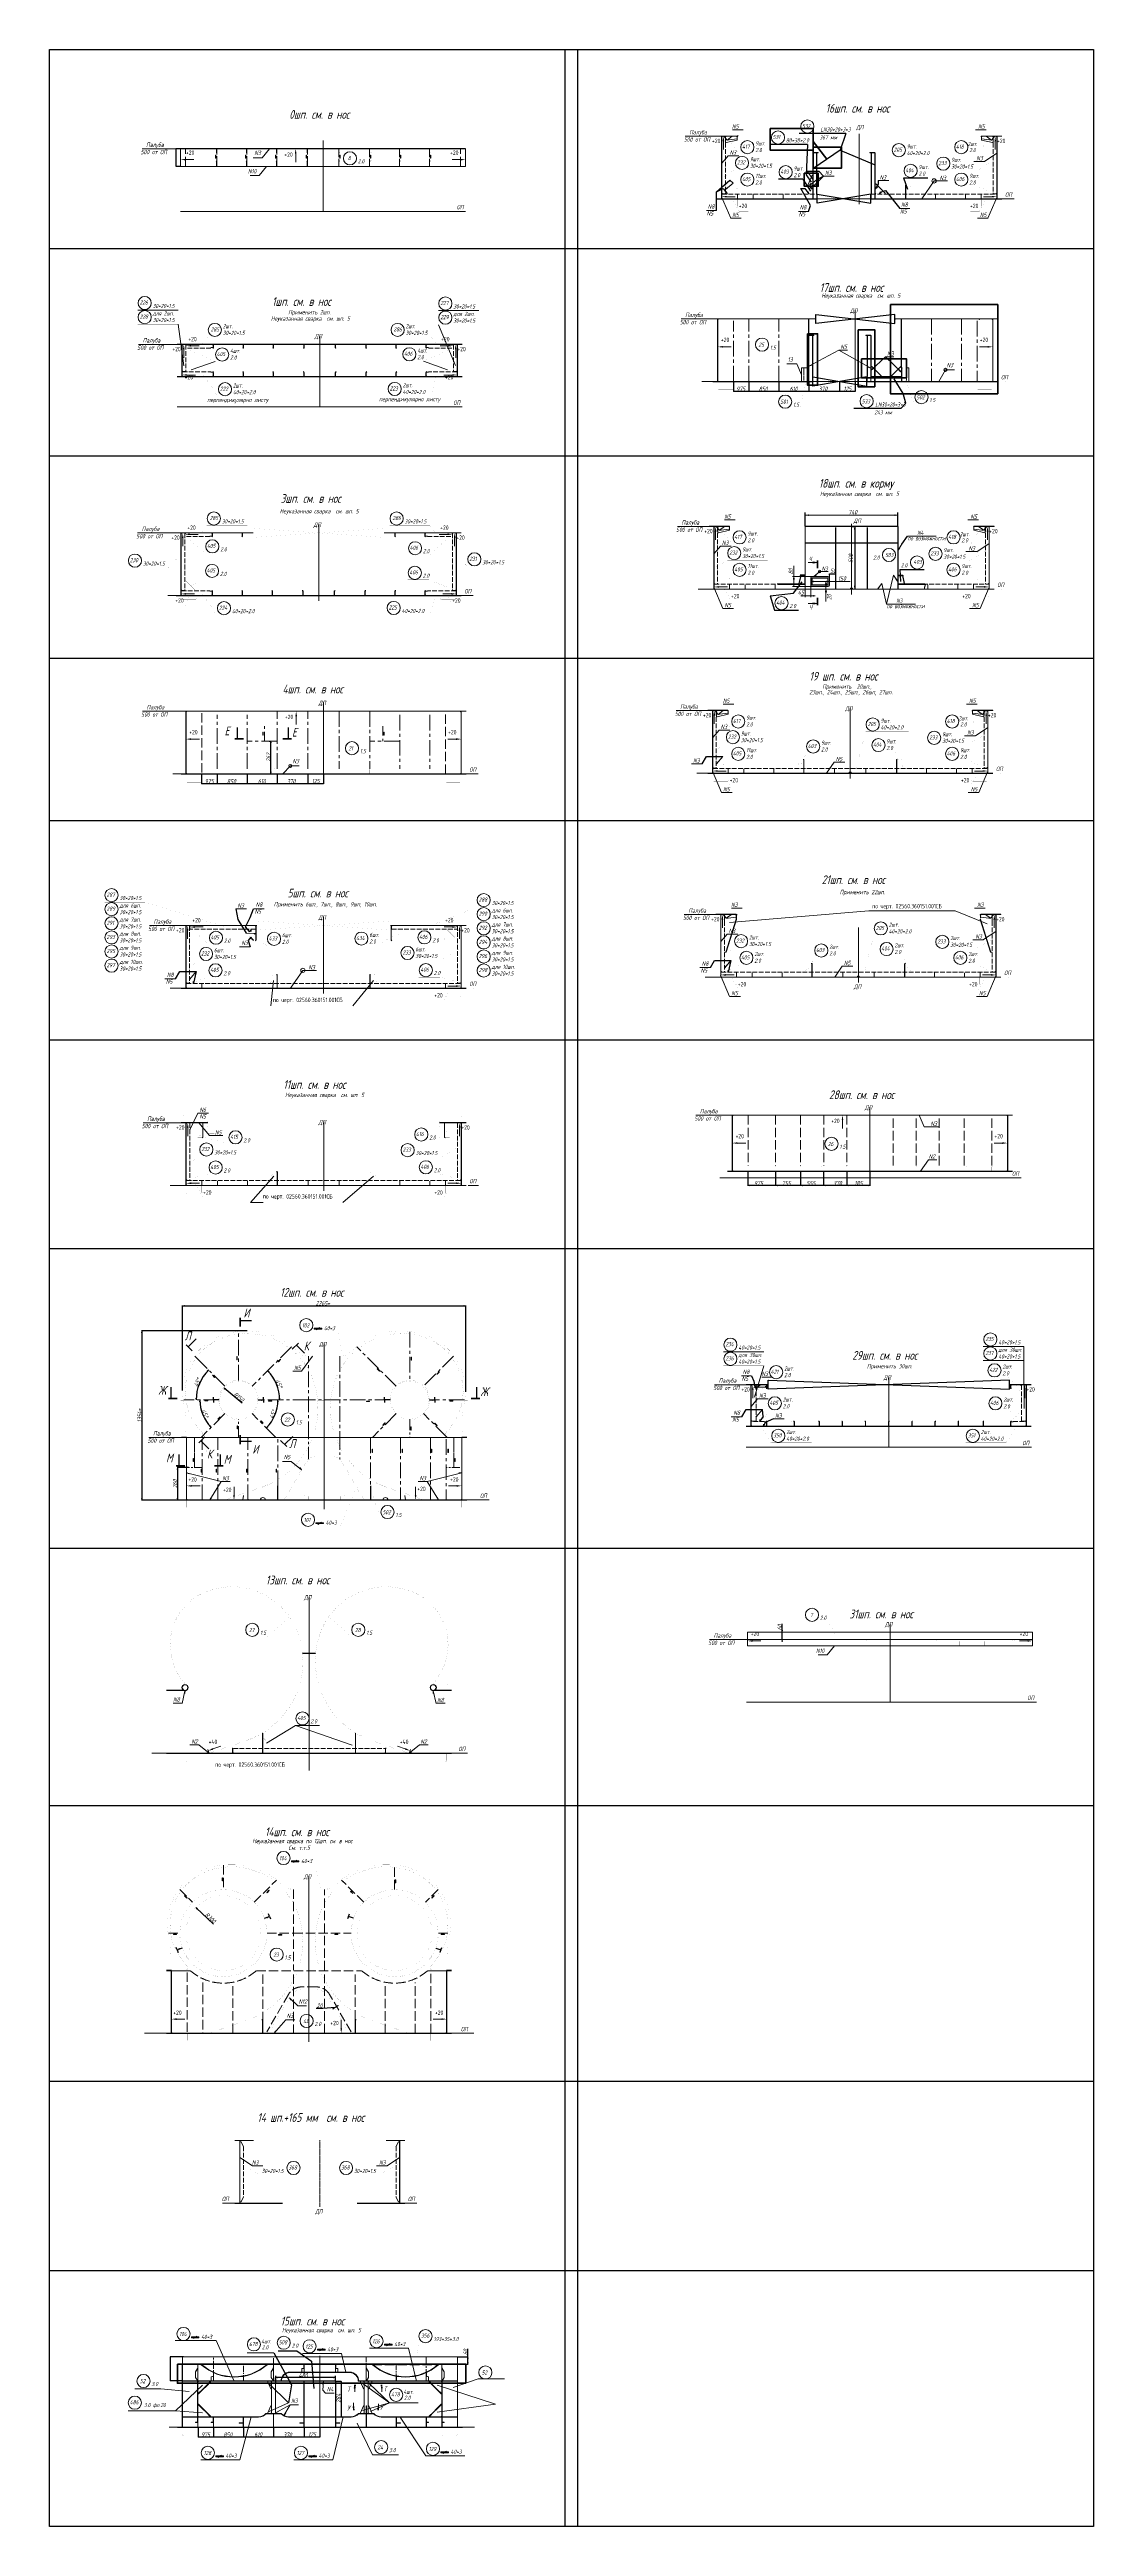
# Model space of a CAD drawing. Header units: millimetres. Extents: x 77380 to 135900, y -26587 to 17301.
# Drawn here: x 94137 to 102488, y -25986 to -6184 of the extents above; entities that cross this region are included whole.
import ezdxf

# ---------------------------------------------------------------- set-up
doc = ezdxf.new("R2010")
doc.units = ezdxf.units.MM
for name, pattern in [('K5LT32768', [0]), ('K5LT32769', [50, 37.5, -12.5]), ('K5LT32770', [0]), ('K5LT32772', [0]), ('K5LT32773', [50, 37.5, -12.5]), ('K5LT32774', [850.2, 600, -125, 0.2, -125]), ('K5LT32776', [0]), ('K5LT32777', [0]), ('K5LT32778', [50, 37.5, -12.5]), ('K5LT32779', [0]), ('K5LT32780', [0]), ('K5LT32782', [50, 37.5, -12.5]), ('K5LT32783', [100, 75, -25]), ('K5LT32784', [850.2, 600, -125, 0.2, -125]), ('K5LT32785', [200, 125, -25, 25, -25]), ('K5LT32786', [100, 75, -25]), ('K5LT32787', [100, 75, -25]), ('K5LT32788', [340.2, 240, -50, 0.2, -50]), ('K5LT32789', [340.2, 240, -50, 0.2, -50]), ('K5LT32790', [0]), ('K5LT32791', [0]), ('K5LT32792', [0]), ('K5LT32793', [340.2, 240, -50, 0.2, -50]), ('K5LT32794', [0]), ('K5LT32796', [0]), ('K5LT32798', [20, 15, -5]), ('K5LT32800', [100, 75, -25]), ('K5LT32801', [70, 43.75, -8.75, 8.75, -8.75]), ('K5LT32802', [100, 62.5, -12.5, 12.5, -12.5]), ('K5LT32803', [60, 37.5, -7.5, 7.5, -7.5]), ('K5LT32804', [50, 37.5, -12.5]), ('K5LT32805', [160, 100, -20, 20, -20]), ('K5LT32806', [140, 87.5, -17.5, 17.5, -17.5]), ('K5LT32807', [850.2, 600, -125, 0.2, -125]), ('K5LT32808', [0]), ('K5LT32809', [250, 187.5, -62.5]), ('K5LT32831', [0]), ('K5LT32832', [0]), ('K5LT32833', [0]), ('K5LT32834', [0]), ('K5LT32835', [0]), ('K5LT32836', [0]), ('K5LT32837', [0]), ('K5LT_AXLED', [19.5, 15, -1.5, 1.5, -1.5]), ('K5LT_DASHED', [6, 4, -2]), ('K5LT_REINFORCED', [0]), ('K5LT_THIN', [0]), ('K5LT_THIN_INCLUDED_TO_HATCHING', [0])]:
    doc.linetypes.add(name, pattern=pattern)
doc.layers.add('4001', color=7, linetype='Continuous')
doc.layers.add('РАЗМЕРЫ', color=3, linetype='Continuous', lineweight=25)
doc.styles.add('KDIMTEXTSTYLE', font='GOST_AU.SHX', dxfattribs={"width": 0.96, "oblique": 15, "height": 5})
doc.styles.add('KTEXTSTYLE', font='GOST_AU.SHX', dxfattribs={"width": 0.96, "height": 5})
doc.dimstyles.new('KDIMSTYLE (1.00)', dxfattribs={"dimtxt": 5, "dimasz": 1, "dimexe": 2, "dimexo": 0, "dimgap": 1, "dimtad": 1, "dimtxsty": 'KDIMTEXTSTYLE', "dimsah": 1, "dimcen": 0, "dimdle": 1, "dimadec": 0, "dimazin": 0, "dimtfac": 0.667, "dimtmove": 0, "dimatfit": 3, "dimfxl": 1, "dimtvp": 1, "dimtolj": 1, "dimtzin": 0, "dimarcsym": 0})

# ---------------------------------------------------------------- blocks, each defined once
blk = doc.blocks.new('U61')
blk.add_hatch(color=7).paths.add_polyline_path([(116080, 16154), (116080, 16167), (116040, 16161)])
at = {"color": 7, "linetype": 'K5LT32831', "lineweight": 9}
blk.add_line((116080, 16161), (116147, 16161), dxfattribs=at)
blk = doc.blocks.new('U62')
blk.add_hatch(color=7).paths.add_polyline_path([(118280, 16154), (118280, 16167), (118320, 16161)])
at = {"color": 7, "linetype": 'K5LT32831', "lineweight": 9}
blk.add_line((118280, 16161), (118214, 16161), dxfattribs=at)
blk = doc.blocks.new('U63')
blk.add_hatch(color=7).paths.add_polyline_path([(116968, 16207), (116954, 16207), (116961, 16247)])
at = {"color": 7, "linetype": 'K5LT32831', "lineweight": 9}
blk.add_line((116961, 16207), (116961, 16140), dxfattribs=at)
blk = doc.blocks.new('U64')
blk.add_hatch(color=7).paths.add_polyline_path([(118054, 13839), (118041, 13839), (118048, 13879)])
at = {"color": 7, "linetype": 'K5LT32831', "lineweight": 9}
blk.add_line((118048, 13839), (118048, 13773), dxfattribs=at)
blk = doc.blocks.new('U65')
blk.add_hatch(color=7).paths.add_polyline_path([(115866, 13839), (115880, 13839), (115873, 13879)])
at = {"color": 7, "linetype": 'K5LT32831', "lineweight": 9}
blk.add_line((115873, 13839), (115873, 13773), dxfattribs=at)
blk = doc.blocks.new('U66')
blk.add_hatch(color=7).paths.add_polyline_path([(115930, 13862), (115930, 13875), (115890, 13869)])
at = {"color": 7, "linetype": 'K5LT32831', "lineweight": 9}
blk.add_line((115930, 13869), (115997, 13869), dxfattribs=at)
blk = doc.blocks.new('U67')
blk.add_hatch(color=7).paths.add_polyline_path([(115900, 13629), (115900, 13642), (115860, 13635)])
at = {"color": 7, "linetype": 'K5LT32831', "lineweight": 9}
blk.add_line((115900, 13635), (115967, 13635), dxfattribs=at)
blk = doc.blocks.new('U68')
blk.add_hatch(color=7).paths.add_polyline_path([(117990, 13862), (117990, 13875), (118030, 13869)])
at = {"color": 7, "linetype": 'K5LT32831', "lineweight": 9}
blk.add_line((117990, 13869), (117924, 13869), dxfattribs=at)
blk = doc.blocks.new('U69')
blk.add_hatch(color=7).paths.add_polyline_path([(118020, 13629), (118020, 13642), (118060, 13635)])
at = {"color": 7, "linetype": 'K5LT32831', "lineweight": 9}
blk.add_line((118020, 13635), (117954, 13635), dxfattribs=at)
blk = doc.blocks.new('U70')
blk.add_hatch(color=7).paths.add_polyline_path([(114748, 13777), (114735, 13777), (114741, 13817)])
at = {"color": 7, "linetype": 'K5LT32831', "lineweight": 9}
blk.add_line((114741, 13777), (114741, 13711), dxfattribs=at)
blk = doc.blocks.new('U71')
blk.add_hatch(color=7).paths.add_polyline_path([(112560, 13777), (112573, 13777), (112567, 13817)])
at = {"color": 7, "linetype": 'K5LT32831', "lineweight": 9}
blk.add_line((112567, 13777), (112567, 13711), dxfattribs=at)
blk = doc.blocks.new('U72')
blk.add_hatch(color=7).paths.add_polyline_path([(112624, 13800), (112624, 13813), (112584, 13806)])
at = {"color": 7, "linetype": 'K5LT32831', "lineweight": 9}
blk.add_line((112624, 13806), (112691, 13806), dxfattribs=at)
blk = doc.blocks.new('U73')
blk.add_hatch(color=7).paths.add_polyline_path([(114684, 13800), (114684, 13813), (114724, 13806)])
at = {"color": 7, "linetype": 'K5LT32831', "lineweight": 9}
blk.add_line((114684, 13806), (114617, 13806), dxfattribs=at)
blk = doc.blocks.new('U74')
blk.add_hatch(color=7).paths.add_polyline_path([(112594, 13323), (112594, 13337), (112554, 13330)])
at = {"color": 7, "linetype": 'K5LT32831', "lineweight": 9}
blk.add_line((112594, 13330), (112661, 13330), dxfattribs=at)
blk = doc.blocks.new('U75')
blk.add_hatch(color=7).paths.add_polyline_path([(114714, 13323), (114714, 13337), (114754, 13330)])
at = {"color": 7, "linetype": 'K5LT32831', "lineweight": 9}
blk.add_line((114714, 13330), (114647, 13330), dxfattribs=at)
blk = doc.blocks.new('U132')
at = {"color": 7, "linetype": 'K5LT_THIN', "lineweight": 18}
for p, q in [((116693, 16174), (116752, 16247)), ((116752, 16247), (116749, 16244))]:
    blk.add_line(p, q, dxfattribs=at)
at = {"color": 7, "linetype": 'K5LT32835', "lineweight": 18}
for p, q in [((116750, 16245), (116750, 16245)), ((116750, 16245), (116750, 16245)), ((116750, 16245), (116750, 16245)), ((116750, 16244), (116750, 16245)), ((116750, 16244), (116750, 16245)), ((116750, 16244), (116750, 16245)), ((116750, 16244), (116750, 16245)), ((116750, 16244), (116750, 16245)), ((116750, 16244), (116750, 16245)), ((116751, 16245), (116750, 16245)), ((116751, 16245), (116750, 16245)), ((116751, 16245), (116750, 16245)), ((116751, 16245), (116750, 16245)), ((116751, 16245), (116750, 16245)), ((116751, 16245), (116750, 16245)), ((116751, 16245), (116750, 16245)), ((116751, 16245), (116750, 16245)), ((116751, 16245), (116750, 16245)), ((116751, 16245), (116750, 16245)), ((116751, 16245), (116750, 16245)), ((116751, 16245), (116750, 16245)), ((116751, 16245), (116750, 16245)), ((116751, 16245), (116750, 16245)), ((116751, 16245), (116750, 16245)), ((116750, 16244), (116750, 16244)), ((116750, 16244), (116750, 16244)), ((116750, 16244), (116750, 16244)), ((116751, 16244), (116750, 16244)), ((116751, 16246), (116751, 16247)), ((116752, 16246), (116751, 16247)), ((116752, 16247), (116751, 16247)), ((116752, 16247), (116751, 16247)), ((116751, 16245), (116751, 16246)), ((116751, 16245), (116751, 16246)), ((116751, 16245), (116751, 16246)), ((116751, 16245), (116751, 16246)), ((116751, 16245), (116751, 16246)), ((116751, 16245), (116751, 16246)), ((116751, 16246), (116751, 16246)), ((116751, 16246), (116751, 16246)), ((116751, 16246), (116751, 16246)), ((116751, 16246), (116751, 16246)), ((116751, 16246), (116751, 16246)), ((116751, 16246), (116751, 16246)), ((116751, 16246), (116751, 16246)), ((116751, 16246), (116751, 16246)), ((116751, 16246), (116751, 16245)), ((116751, 16246), (116751, 16246)), ((116751, 16246), (116751, 16246)), ((116751, 16246), (116751, 16246)), ((116751, 16246), (116751, 16246)), ((116751, 16246), (116751, 16246)), ((116751, 16246), (116751, 16246)), ((116751, 16246), (116751, 16246)), ((116751, 16246), (116751, 16246)), ((116751, 16246), (116751, 16246)), ((116751, 16246), (116751, 16246)), ((116751, 16246), (116751, 16246)), ((116751, 16246), (116751, 16246)), ((116751, 16246), (116751, 16246)), ((116752, 16246), (116751, 16246)), ((116751, 16245), (116751, 16245)), ((116751, 16245), (116751, 16245)), ((116751, 16245), (116751, 16245)), ((116752, 16247), (116752, 16247)), ((116752, 16247), (116752, 16247)), ((116752, 16247), (116752, 16247)), ((116752, 16247), (116752, 16247)), ((116752, 16247), (116752, 16247)), ((116752, 16247), (116752, 16247)), ((116752, 16247), (116752, 16247)), ((116752, 16247), (116752, 16247)), ((116752, 16247), (116752, 16247)), ((116752, 16247), (116752, 16247))]:
    blk.add_line(p, q, dxfattribs=at)
at = {"color": 7, "linetype": 'K5LT32835', "const_width": 0.18}
blk.add_lwpolyline([(116750, 16245), (116752, 16247), (116750, 16244)], close=True, dxfattribs=at)
blk = doc.blocks.new('U224')
at = {"color": 7, "linetype": 'K5LT_THIN', "lineweight": 18}
for p, q in [((116668, 16034), (116727, 16107)), ((116727, 16107), (116724, 16104))]:
    blk.add_line(p, q, dxfattribs=at)
at = {"color": 7, "linetype": 'K5LT32835', "lineweight": 18}
for p, q in [((116725, 16105), (116725, 16105)), ((116725, 16105), (116725, 16105)), ((116725, 16105), (116725, 16105)), ((116725, 16104), (116725, 16105)), ((116725, 16104), (116725, 16105)), ((116725, 16104), (116725, 16105)), ((116725, 16104), (116725, 16105)), ((116725, 16104), (116725, 16105)), ((116725, 16104), (116725, 16105)), ((116725, 16105), (116725, 16105)), ((116726, 16105), (116725, 16105)), ((116726, 16105), (116725, 16105)), ((116726, 16105), (116725, 16105)), ((116726, 16105), (116725, 16105)), ((116726, 16105), (116725, 16105)), ((116726, 16105), (116725, 16105)), ((116726, 16105), (116725, 16105)), ((116726, 16105), (116725, 16105)), ((116726, 16105), (116725, 16105)), ((116726, 16105), (116725, 16105)), ((116726, 16105), (116725, 16105)), ((116726, 16105), (116725, 16105)), ((116726, 16105), (116725, 16105)), ((116726, 16105), (116725, 16105)), ((116726, 16105), (116725, 16105)), ((116725, 16104), (116725, 16104)), ((116725, 16104), (116725, 16104)), ((116725, 16104), (116725, 16104)), ((116725, 16104), (116725, 16104)), ((116726, 16106), (116726, 16107)), ((116726, 16106), (116726, 16107)), ((116727, 16107), (116726, 16107)), ((116727, 16107), (116726, 16107)), ((116726, 16105), (116726, 16106)), ((116726, 16105), (116726, 16106)), ((116726, 16105), (116726, 16106)), ((116726, 16105), (116726, 16106)), ((116726, 16105), (116726, 16106)), ((116726, 16105), (116726, 16106)), ((116726, 16106), (116726, 16106)), ((116726, 16106), (116726, 16106)), ((116726, 16106), (116726, 16106)), ((116726, 16106), (116726, 16106)), ((116726, 16106), (116726, 16106)), ((116726, 16106), (116726, 16106)), ((116726, 16106), (116726, 16106)), ((116726, 16106), (116726, 16106)), ((116726, 16106), (116726, 16105)), ((116726, 16106), (116726, 16106)), ((116726, 16106), (116726, 16106)), ((116726, 16106), (116726, 16106)), ((116726, 16106), (116726, 16106)), ((116726, 16106), (116726, 16106)), ((116726, 16106), (116726, 16106)), ((116726, 16106), (116726, 16106)), ((116726, 16106), (116726, 16106)), ((116726, 16106), (116726, 16106)), ((116726, 16106), (116726, 16106)), ((116726, 16106), (116726, 16106)), ((116726, 16106), (116726, 16106)), ((116726, 16106), (116726, 16106)), ((116726, 16106), (116726, 16106)), ((116726, 16105), (116726, 16105)), ((116726, 16105), (116726, 16105)), ((116727, 16107), (116727, 16107)), ((116727, 16107), (116727, 16107)), ((116727, 16107), (116727, 16107)), ((116727, 16107), (116727, 16107)), ((116727, 16107), (116727, 16107)), ((116727, 16107), (116726, 16107)), ((116727, 16107), (116727, 16107)), ((116727, 16107), (116727, 16107)), ((116727, 16107), (116727, 16107)), ((116727, 16107), (116727, 16107))]:
    blk.add_line(p, q, dxfattribs=at)
at = {"color": 7, "linetype": 'K5LT32835', "const_width": 0.18}
blk.add_lwpolyline([(116725, 16105), (116727, 16107), (116725, 16104)], close=True, dxfattribs=at)
blk = doc.blocks.new('U93')
blk.add_hatch(color=7).paths.add_polyline_path([(126663, 18180), (126650, 18180), (126656, 18220)])
at = {"color": 7, "linetype": 'K5LT32831', "lineweight": 9}
blk.add_line((126656, 18180), (126656, 18114), dxfattribs=at)
blk = doc.blocks.new('U94')
blk.add_hatch(color=7).paths.add_polyline_path([(124475, 18180), (124489, 18180), (124482, 18220)])
at = {"color": 7, "linetype": 'K5LT32831', "lineweight": 9}
blk.add_line((124482, 18180), (124482, 18114), dxfattribs=at)
blk = doc.blocks.new('U95')
blk.add_hatch(color=7).paths.add_polyline_path([(124509, 17731), (124509, 17744), (124469, 17737)])
at = {"color": 7, "linetype": 'K5LT32831', "lineweight": 9}
blk.add_line((124509, 17737), (124576, 17737), dxfattribs=at)
blk = doc.blocks.new('U96')
blk.add_hatch(color=7).paths.add_polyline_path([(126629, 17731), (126629, 17744), (126669, 17737)])
at = {"color": 7, "linetype": 'K5LT32831', "lineweight": 9}
blk.add_line((126629, 17737), (126563, 17737), dxfattribs=at)
blk = doc.blocks.new('U117')
at = {"color": 7, "linetype": 'K5LT_THIN', "lineweight": 18}
for p, q in [((125441, 17807), (125380, 17720)), ((125380, 17720), (125382, 17724))]:
    blk.add_line(p, q, dxfattribs=at)
at = {"color": 7, "linetype": 'K5LT32835', "lineweight": 18}
for p, q in [((125380, 17721), (125381, 17721)), ((125380, 17721), (125380, 17721)), ((125380, 17721), (125380, 17721)), ((125380, 17721), (125380, 17721)), ((125380, 17721), (125380, 17721)), ((125380, 17721), (125380, 17721)), ((125380, 17721), (125380, 17721)), ((125380, 17721), (125381, 17721)), ((125380, 17721), (125381, 17721)), ((125380, 17721), (125381, 17721)), ((125380, 17721), (125381, 17721)), ((125380, 17721), (125380, 17721)), ((125380, 17721), (125380, 17721)), ((125380, 17721), (125380, 17721)), ((125380, 17721), (125380, 17721)), ((125380, 17721), (125380, 17721)), ((125380, 17721), (125380, 17721)), ((125380, 17721), (125380, 17721)), ((125380, 17720), (125380, 17720)), ((125381, 17723), (125382, 17723)), ((125381, 17723), (125382, 17722)), ((125381, 17723), (125381, 17722)), ((125381, 17723), (125381, 17722)), ((125381, 17723), (125381, 17722)), ((125381, 17723), (125381, 17722)), ((125381, 17723), (125381, 17722)), ((125381, 17723), (125381, 17722)), ((125381, 17723), (125381, 17722)), ((125381, 17723), (125381, 17723)), ((125381, 17723), (125381, 17723)), ((125381, 17723), (125382, 17723)), ((125381, 17723), (125382, 17723)), ((125381, 17723), (125382, 17723)), ((125381, 17723), (125382, 17723)), ((125381, 17723), (125382, 17723)), ((125381, 17723), (125382, 17723)), ((125381, 17723), (125382, 17723)), ((125381, 17723), (125382, 17723)), ((125381, 17723), (125382, 17723)), ((125381, 17722), (125382, 17723)), ((125381, 17722), (125381, 17722)), ((125381, 17722), (125381, 17722)), ((125381, 17722), (125381, 17722)), ((125381, 17722), (125381, 17722)), ((125381, 17722), (125381, 17722)), ((125381, 17722), (125381, 17722)), ((125381, 17722), (125381, 17721)), ((125381, 17722), (125381, 17721)), ((125381, 17722), (125381, 17721)), ((125381, 17722), (125381, 17721)), ((125381, 17722), (125382, 17722)), ((125381, 17722), (125382, 17722)), ((125381, 17722), (125381, 17722)), ((125381, 17722), (125381, 17722)), ((125381, 17722), (125381, 17722)), ((125381, 17722), (125381, 17722)), ((125381, 17722), (125381, 17722)), ((125381, 17722), (125381, 17722)), ((125381, 17722), (125381, 17722)), ((125381, 17722), (125381, 17722)), ((125381, 17722), (125381, 17722)), ((125381, 17722), (125381, 17722)), ((125381, 17722), (125381, 17722)), ((125381, 17721), (125381, 17722)), ((125381, 17721), (125381, 17721)), ((125381, 17721), (125381, 17721)), ((125381, 17721), (125381, 17721)), ((125381, 17721), (125381, 17721)), ((125380, 17721), (125381, 17721)), ((125382, 17723), (125382, 17723)), ((125382, 17723), (125382, 17723)), ((125382, 17723), (125382, 17723)), ((125382, 17723), (125382, 17723)), ((125382, 17723), (125382, 17723))]:
    blk.add_line(p, q, dxfattribs=at)
at = {"color": 7, "linetype": 'K5LT32835', "const_width": 0.18}
blk.add_lwpolyline([(125382, 17723), (125380, 17720), (125381, 17723)], close=True, dxfattribs=at)
blk = doc.blocks.new('U118')
at = {"color": 7, "linetype": 'K5LT_THIN', "lineweight": 18}
for p, q in [((126570, 18019), (126669, 18085)), ((126669, 18085), (126666, 18083))]:
    blk.add_line(p, q, dxfattribs=at)
at = {"color": 7, "linetype": 'K5LT32835', "lineweight": 18}
for p, q in [((126667, 18084), (126667, 18084)), ((126667, 18084), (126667, 18084)), ((126667, 18084), (126667, 18084)), ((126667, 18084), (126667, 18084)), ((126667, 18084), (126667, 18084)), ((126667, 18083), (126667, 18084)), ((126667, 18083), (126667, 18084)), ((126667, 18083), (126667, 18084)), ((126667, 18083), (126667, 18084)), ((126667, 18084), (126667, 18084)), ((126667, 18084), (126667, 18084)), ((126667, 18084), (126667, 18084)), ((126667, 18084), (126668, 18084)), ((126667, 18083), (126667, 18084)), ((126667, 18084), (126667, 18084)), ((126667, 18084), (126667, 18084)), ((126667, 18084), (126667, 18084)), ((126667, 18084), (126667, 18084)), ((126667, 18084), (126667, 18084)), ((126667, 18084), (126667, 18084)), ((126668, 18084), (126667, 18084)), ((126668, 18084), (126667, 18084)), ((126668, 18084), (126667, 18084)), ((126668, 18084), (126667, 18084)), ((126668, 18084), (126667, 18084)), ((126668, 18084), (126667, 18084)), ((126668, 18084), (126667, 18084)), ((126668, 18084), (126667, 18084)), ((126667, 18083), (126667, 18083)), ((126667, 18083), (126667, 18083)), ((126667, 18083), (126667, 18083)), ((126668, 18084), (126668, 18085)), ((126668, 18084), (126668, 18085)), ((126668, 18084), (126668, 18085)), ((126668, 18084), (126668, 18085)), ((126668, 18084), (126668, 18085)), ((126668, 18084), (126668, 18085)), ((126668, 18084), (126668, 18085)), ((126668, 18084), (126668, 18085)), ((126668, 18085), (126668, 18085)), ((126668, 18085), (126668, 18085)), ((126668, 18085), (126668, 18085)), ((126668, 18085), (126669, 18085)), ((126668, 18084), (126668, 18085)), ((126668, 18085), (126668, 18085)), ((126668, 18085), (126668, 18085)), ((126668, 18085), (126668, 18085)), ((126668, 18085), (126668, 18085)), ((126668, 18085), (126668, 18085)), ((126668, 18085), (126668, 18085)), ((126669, 18085), (126668, 18085)), ((126669, 18085), (126668, 18085)), ((126669, 18085), (126668, 18085)), ((126669, 18085), (126668, 18085)), ((126668, 18084), (126668, 18084)), ((126668, 18084), (126668, 18084)), ((126668, 18084), (126668, 18084)), ((126668, 18084), (126668, 18084)), ((126669, 18085), (126669, 18085)), ((126669, 18085), (126669, 18085)), ((126669, 18085), (126669, 18085)), ((126669, 18085), (126669, 18085)), ((126669, 18085), (126669, 18085)), ((126669, 18085), (126669, 18085)), ((126669, 18085), (126669, 18085)), ((126669, 18085), (126669, 18085)), ((126669, 18085), (126669, 18085)), ((126669, 18085), (126669, 18085)), ((126669, 18085), (126669, 18085)), ((126669, 18085), (126669, 18085)), ((126669, 18085), (126669, 18085)), ((126669, 18085), (126669, 18085)), ((126669, 18085), (126669, 18085)), ((126669, 18085), (126669, 18085))]:
    blk.add_line(p, q, dxfattribs=at)
at = {"color": 7, "linetype": 'K5LT32835', "const_width": 0.18}
blk.add_lwpolyline([(126667, 18084), (126669, 18085), (126667, 18083)], close=True, dxfattribs=at)
blk = doc.blocks.new('U119')
at = {"color": 7, "linetype": 'K5LT_THIN', "lineweight": 18}
for p, q in [((124520, 18064), (124469, 18005)), ((124469, 18005), (124472, 18008))]:
    blk.add_line(p, q, dxfattribs=at)
at = {"color": 7, "linetype": 'K5LT32835', "lineweight": 18}
for p, q in [((124469, 18005), (124469, 18005)), ((124469, 18005), (124469, 18005)), ((124469, 18005), (124469, 18005)), ((124469, 18005), (124469, 18005)), ((124469, 18005), (124469, 18005)), ((124469, 18005), (124469, 18005)), ((124469, 18005), (124470, 18005)), ((124469, 18005), (124470, 18005)), ((124469, 18005), (124470, 18005)), ((124469, 18005), (124470, 18005)), ((124469, 18005), (124469, 18005)), ((124469, 18005), (124469, 18005)), ((124469, 18005), (124469, 18005)), ((124469, 18005), (124469, 18005)), ((124469, 18005), (124469, 18005)), ((124470, 18007), (124471, 18006)), ((124470, 18007), (124470, 18006)), ((124470, 18007), (124470, 18006)), ((124470, 18007), (124470, 18006)), ((124470, 18007), (124470, 18006)), ((124470, 18007), (124470, 18006)), ((124470, 18007), (124470, 18006)), ((124470, 18007), (124471, 18007)), ((124470, 18007), (124471, 18007)), ((124470, 18007), (124471, 18007)), ((124470, 18007), (124471, 18007)), ((124470, 18007), (124471, 18007)), ((124470, 18007), (124471, 18007)), ((124470, 18007), (124471, 18007)), ((124470, 18007), (124471, 18007)), ((124470, 18007), (124471, 18007)), ((124470, 18007), (124471, 18007)), ((124470, 18007), (124471, 18007)), ((124470, 18006), (124470, 18006)), ((124470, 18006), (124470, 18006)), ((124470, 18006), (124470, 18006)), ((124470, 18006), (124470, 18006)), ((124470, 18006), (124470, 18006)), ((124470, 18006), (124470, 18006)), ((124470, 18006), (124470, 18005)), ((124470, 18006), (124470, 18005)), ((124470, 18006), (124470, 18005)), ((124470, 18006), (124470, 18005)), ((124470, 18006), (124471, 18006)), ((124470, 18006), (124471, 18006)), ((124470, 18006), (124470, 18006)), ((124470, 18006), (124470, 18006)), ((124470, 18006), (124470, 18006)), ((124470, 18006), (124470, 18006)), ((124470, 18006), (124470, 18006)), ((124470, 18006), (124470, 18006)), ((124470, 18006), (124470, 18006)), ((124470, 18006), (124470, 18006)), ((124470, 18006), (124470, 18006)), ((124470, 18006), (124470, 18006)), ((124470, 18006), (124470, 18006)), ((124470, 18006), (124470, 18006)), ((124470, 18006), (124470, 18006)), ((124470, 18005), (124470, 18005)), ((124470, 18005), (124470, 18005)), ((124471, 18007), (124471, 18007)), ((124471, 18007), (124471, 18007)), ((124471, 18007), (124471, 18007)), ((124471, 18007), (124471, 18007)), ((124471, 18007), (124471, 18007)), ((124471, 18007), (124471, 18007)), ((124471, 18007), (124471, 18007)), ((124471, 18007), (124471, 18007)), ((124471, 18007), (124471, 18007)), ((124471, 18007), (124471, 18006)), ((124471, 18007), (124471, 18007)), ((124471, 18007), (124471, 18007)), ((124471, 18007), (124471, 18007)), ((124471, 18007), (124471, 18007))]:
    blk.add_line(p, q, dxfattribs=at)
at = {"color": 7, "linetype": 'K5LT32835', "const_width": 0.18}
blk.add_lwpolyline([(124471, 18007), (124469, 18005), (124471, 18007)], close=True, dxfattribs=at)
blk = doc.blocks.new('U123')
at = {"color": 7, "linetype": 'K5LT32835', "lineweight": 18}
for p, q in [((124468, 17734), (124468, 17735)), ((124468, 17735), (124468, 17735)), ((124468, 17735), (124468, 17735)), ((124468, 17735), (124468, 17735)), ((124468, 17735), (124468, 17735)), ((124468, 17735), (124468, 17735)), ((124468, 17735), (124468, 17734)), ((124468, 17735), (124468, 17734)), ((124468, 17735), (124468, 17735)), ((124468, 17735), (124468, 17735)), ((124468, 17735), (124468, 17735)), ((124468, 17735), (124468, 17735)), ((124468, 17735), (124468, 17735)), ((124469, 17733), (124468, 17734)), ((124469, 17733), (124468, 17734)), ((124469, 17734), (124468, 17734)), ((124469, 17734), (124468, 17734)), ((124469, 17734), (124468, 17734)), ((124468, 17734), (124468, 17734)), ((124468, 17734), (124468, 17734)), ((124468, 17734), (124468, 17734)), ((124468, 17734), (124468, 17734)), ((124468, 17734), (124468, 17734)), ((124468, 17734), (124468, 17734)), ((124468, 17734), (124468, 17734)), ((124469, 17734), (124468, 17733)), ((124469, 17734), (124468, 17733)), ((124469, 17734), (124468, 17733)), ((124469, 17734), (124468, 17733)), ((124468, 17734), (124468, 17733)), ((124468, 17734), (124468, 17733)), ((124468, 17734), (124468, 17734)), ((124468, 17734), (124468, 17734)), ((124468, 17734), (124468, 17734)), ((124468, 17734), (124468, 17734)), ((124468, 17734), (124468, 17734)), ((124468, 17734), (124468, 17734)), ((124468, 17734), (124468, 17734)), ((124468, 17734), (124468, 17734)), ((124468, 17734), (124468, 17734)), ((124468, 17734), (124468, 17734)), ((124469, 17733), (124468, 17733)), ((124469, 17733), (124468, 17733)), ((124469, 17733), (124468, 17733)), ((124469, 17733), (124468, 17733)), ((124469, 17733), (124468, 17733)), ((124469, 17733), (124468, 17733)), ((124469, 17733), (124468, 17733)), ((124469, 17732), (124469, 17733)), ((124469, 17732), (124469, 17733)), ((124469, 17732), (124469, 17733)), ((124469, 17732), (124469, 17733)), ((124469, 17733), (124469, 17733)), ((124469, 17733), (124469, 17733)), ((124469, 17733), (124469, 17732)), ((124469, 17733), (124469, 17732)), ((124469, 17733), (124469, 17732)), ((124469, 17733), (124469, 17732)), ((124469, 17733), (124469, 17732)), ((124469, 17733), (124469, 17732)), ((124469, 17733), (124469, 17732)), ((124469, 17733), (124469, 17732)), ((124469, 17733), (124469, 17732)), ((124469, 17733), (124469, 17732)), ((124469, 17733), (124469, 17733)), ((124469, 17733), (124469, 17733)), ((124469, 17733), (124469, 17733)), ((124469, 17733), (124469, 17733)), ((124469, 17733), (124469, 17733)), ((124469, 17732), (124469, 17732)), ((124469, 17732), (124469, 17732)), ((124469, 17732), (124469, 17732)), ((124469, 17732), (124469, 17732)), ((124469, 17732), (124469, 17732))]:
    blk.add_line(p, q, dxfattribs=at)
at = {"color": 7, "linetype": 'K5LT_THIN', "lineweight": 18}
for p, q in [((124468, 17735), (124469, 17731)), ((124540, 17565), (124468, 17735))]:
    blk.add_line(p, q, dxfattribs=at)
at = {"color": 7, "linetype": 'K5LT32835', "const_width": 0.18}
blk.add_lwpolyline([(124469, 17732), (124468, 17735), (124469, 17732)], close=True, dxfattribs=at)
blk = doc.blocks.new('U124')
at = {"color": 7, "linetype": 'K5LT_THIN', "lineweight": 18}
for p, q in [((126598, 17565), (126671, 17735)), ((126671, 17735), (126669, 17731))]:
    blk.add_line(p, q, dxfattribs=at)
at = {"color": 7, "linetype": 'K5LT32835', "lineweight": 18}
for p, q in [((126670, 17733), (126669, 17732)), ((126669, 17732), (126669, 17732)), ((126671, 17734), (126670, 17735)), ((126671, 17734), (126670, 17735)), ((126671, 17735), (126670, 17734)), ((126671, 17735), (126670, 17735)), ((126670, 17733), (126670, 17734)), ((126670, 17733), (126670, 17734)), ((126670, 17733), (126670, 17734)), ((126670, 17733), (126670, 17734)), ((126670, 17733), (126670, 17734)), ((126670, 17734), (126670, 17734)), ((126670, 17734), (126670, 17734)), ((126670, 17734), (126670, 17734)), ((126670, 17734), (126670, 17734)), ((126670, 17734), (126670, 17734)), ((126670, 17734), (126670, 17734)), ((126670, 17734), (126670, 17734)), ((126670, 17734), (126670, 17733)), ((126670, 17734), (126670, 17733)), ((126670, 17734), (126670, 17734)), ((126670, 17734), (126670, 17734)), ((126670, 17734), (126670, 17734)), ((126670, 17734), (126670, 17734)), ((126670, 17734), (126670, 17734)), ((126670, 17734), (126670, 17734)), ((126670, 17734), (126670, 17734)), ((126670, 17734), (126670, 17734)), ((126671, 17734), (126670, 17734)), ((126671, 17734), (126670, 17734)), ((126671, 17734), (126670, 17734)), ((126670, 17732), (126670, 17733)), ((126670, 17732), (126670, 17733)), ((126670, 17732), (126670, 17733)), ((126670, 17732), (126670, 17733)), ((126670, 17732), (126670, 17733)), ((126670, 17732), (126670, 17733)), ((126670, 17732), (126670, 17733)), ((126670, 17732), (126670, 17733)), ((126670, 17733), (126670, 17733)), ((126670, 17733), (126670, 17733)), ((126670, 17733), (126670, 17733)), ((126670, 17733), (126670, 17733)), ((126670, 17733), (126670, 17732)), ((126670, 17733), (126670, 17732)), ((126670, 17733), (126670, 17732)), ((126670, 17733), (126670, 17733)), ((126670, 17733), (126670, 17733)), ((126670, 17733), (126670, 17733)), ((126670, 17733), (126670, 17733)), ((126670, 17733), (126670, 17733)), ((126670, 17733), (126670, 17733)), ((126670, 17733), (126670, 17733)), ((126670, 17733), (126670, 17733)), ((126670, 17733), (126670, 17733)), ((126670, 17733), (126670, 17733)), ((126670, 17732), (126670, 17732)), ((126670, 17732), (126670, 17732)), ((126670, 17732), (126670, 17732)), ((126670, 17732), (126670, 17732)), ((126670, 17732), (126670, 17732)), ((126670, 17732), (126670, 17732)), ((126670, 17732), (126670, 17732)), ((126670, 17732), (126670, 17732)), ((126670, 17732), (126670, 17732)), ((126670, 17732), (126670, 17732)), ((126671, 17735), (126671, 17735)), ((126671, 17735), (126671, 17735)), ((126671, 17735), (126671, 17735)), ((126671, 17735), (126671, 17735)), ((126671, 17735), (126671, 17735)), ((126671, 17735), (126671, 17735)), ((126671, 17735), (126671, 17735)), ((126671, 17735), (126671, 17735))]:
    blk.add_line(p, q, dxfattribs=at)
at = {"color": 7, "linetype": 'K5LT32835', "const_width": 0.18}
blk.add_lwpolyline([(126669, 17732), (126671, 17735), (126670, 17732)], close=True, dxfattribs=at)
blk = doc.blocks.new('U125')
at = {"color": 7, "linetype": 'K5LT32835', "lineweight": 18}
for p, q in [((124486, 18220), (124486, 18220)), ((124488, 18219), (124487, 18220)), ((124488, 18220), (124487, 18220)), ((124487, 18220), (124487, 18220)), ((124487, 18220), (124487, 18220)), ((124487, 18220), (124487, 18220)), ((124487, 18220), (124487, 18220)), ((124487, 18220), (124487, 18220)), ((124487, 18220), (124487, 18220)), ((124487, 18220), (124487, 18220)), ((124487, 18220), (124487, 18220)), ((124487, 18220), (124487, 18220)), ((124487, 18220), (124487, 18220)), ((124487, 18220), (124487, 18220)), ((124487, 18220), (124487, 18219)), ((124487, 18220), (124487, 18219)), ((124487, 18220), (124487, 18219)), ((124487, 18220), (124487, 18219)), ((124487, 18220), (124487, 18220)), ((124487, 18220), (124487, 18220)), ((124487, 18220), (124487, 18220)), ((124487, 18220), (124487, 18220)), ((124487, 18220), (124487, 18220)), ((124487, 18220), (124487, 18220)), ((124487, 18220), (124487, 18220)), ((124487, 18220), (124487, 18220)), ((124487, 18220), (124487, 18220)), ((124487, 18220), (124487, 18220)), ((124487, 18220), (124487, 18220)), ((124487, 18220), (124487, 18220)), ((124487, 18220), (124487, 18220)), ((124488, 18219), (124487, 18219)), ((124488, 18219), (124487, 18219)), ((124488, 18219), (124487, 18219)), ((124488, 18219), (124487, 18219)), ((124488, 18219), (124488, 18219)), ((124488, 18220), (124488, 18219)), ((124488, 18220), (124488, 18219)), ((124489, 18218), (124488, 18219)), ((124489, 18219), (124488, 18219)), ((124489, 18219), (124488, 18219)), ((124489, 18219), (124488, 18219)), ((124489, 18219), (124488, 18219)), ((124489, 18219), (124488, 18219)), ((124488, 18219), (124488, 18219)), ((124488, 18219), (124488, 18219)), ((124488, 18219), (124488, 18219)), ((124488, 18219), (124488, 18219)), ((124488, 18219), (124488, 18219)), ((124489, 18219), (124488, 18218)), ((124488, 18219), (124488, 18218)), ((124488, 18219), (124488, 18218)), ((124488, 18219), (124488, 18218)), ((124488, 18219), (124488, 18218)), ((124488, 18219), (124488, 18218)), ((124488, 18219), (124488, 18219)), ((124488, 18219), (124488, 18219)), ((124488, 18219), (124488, 18219)), ((124488, 18219), (124488, 18219)), ((124488, 18219), (124488, 18219)), ((124488, 18219), (124488, 18219)), ((124488, 18219), (124488, 18219)), ((124488, 18219), (124488, 18219)), ((124488, 18218), (124488, 18218)), ((124488, 18218), (124488, 18218)), ((124489, 18218), (124488, 18218)), ((124489, 18218), (124488, 18218)), ((124489, 18218), (124488, 18218)), ((124489, 18219), (124489, 18219)), ((124489, 18219), (124489, 18219)), ((124489, 18219), (124489, 18218)), ((124489, 18219), (124489, 18218)), ((124489, 18219), (124489, 18218)), ((124489, 18219), (124489, 18218))]:
    blk.add_line(p, q, dxfattribs=at)
at = {"color": 7, "linetype": 'K5LT_THIN', "lineweight": 18}
for p, q in [((124486, 18220), (124489, 18217)), ((124513, 18190), (124486, 18220))]:
    blk.add_line(p, q, dxfattribs=at)
at = {"color": 7, "linetype": 'K5LT32835', "const_width": 0.18}
blk.add_lwpolyline([(124488, 18218), (124486, 18220), (124489, 18219)], close=True, dxfattribs=at)
blk = doc.blocks.new('U126')
at = {"color": 7, "linetype": 'K5LT32835', "lineweight": 18}
for p, q in [((126547, 18200), (126546, 18200)), ((126546, 18200), (126546, 18200)), ((126546, 18200), (126546, 18200)), ((126546, 18200), (126546, 18200)), ((126546, 18200), (126546, 18200)), ((126546, 18200), (126547, 18200)), ((126546, 18200), (126546, 18200)), ((126546, 18200), (126546, 18200)), ((126546, 18200), (126546, 18200)), ((126546, 18200), (126546, 18200)), ((126548, 18200), (126547, 18199)), ((126548, 18200), (126547, 18199)), ((126548, 18200), (126547, 18199)), ((126547, 18200), (126547, 18199)), ((126547, 18200), (126547, 18199)), ((126547, 18200), (126547, 18199)), ((126547, 18200), (126547, 18199)), ((126547, 18200), (126547, 18200)), ((126547, 18200), (126547, 18200)), ((126547, 18200), (126547, 18200)), ((126547, 18200), (126547, 18200)), ((126547, 18200), (126548, 18199)), ((126547, 18200), (126548, 18199)), ((126547, 18200), (126547, 18199)), ((126547, 18200), (126547, 18199)), ((126547, 18200), (126547, 18199)), ((126547, 18200), (126547, 18199)), ((126547, 18200), (126547, 18199)), ((126547, 18200), (126547, 18199)), ((126547, 18200), (126547, 18199)), ((126547, 18200), (126547, 18199)), ((126547, 18200), (126547, 18200)), ((126547, 18200), (126547, 18200)), ((126547, 18200), (126547, 18200)), ((126549, 18200), (126548, 18199)), ((126549, 18200), (126548, 18199)), ((126549, 18200), (126548, 18199)), ((126549, 18200), (126548, 18199)), ((126549, 18200), (126548, 18199)), ((126549, 18200), (126548, 18199)), ((126548, 18200), (126548, 18199)), ((126548, 18200), (126548, 18199)), ((126548, 18200), (126548, 18199)), ((126548, 18200), (126548, 18199)), ((126548, 18200), (126548, 18199)), ((126548, 18200), (126549, 18199)), ((126548, 18200), (126549, 18199)), ((126548, 18200), (126549, 18199)), ((126548, 18200), (126549, 18199)), ((126548, 18200), (126548, 18199)), ((126548, 18200), (126548, 18199)), ((126548, 18200), (126548, 18199)), ((126548, 18200), (126548, 18199)), ((126548, 18200), (126548, 18199)), ((126548, 18200), (126548, 18199)), ((126548, 18200), (126548, 18199)), ((126548, 18200), (126548, 18199)), ((126548, 18200), (126548, 18199)), ((126549, 18200), (126549, 18199)), ((126549, 18200), (126549, 18199)), ((126549, 18200), (126549, 18199)), ((126549, 18200), (126549, 18199)), ((126549, 18200), (126549, 18200)), ((126549, 18200), (126549, 18200)), ((126549, 18200), (126549, 18200)), ((126549, 18200), (126549, 18200)), ((126549, 18200), (126549, 18199)), ((126549, 18200), (126549, 18199)), ((126549, 18200), (126549, 18199)), ((126549, 18200), (126549, 18199)), ((126549, 18200), (126549, 18199)), ((126549, 18199), (126549, 18199)), ((126549, 18199), (126549, 18199)), ((126549, 18199), (126549, 18199))]:
    blk.add_line(p, q, dxfattribs=at)
at = {"color": 7, "linetype": 'K5LT_THIN', "lineweight": 18}
for p, q in [((126546, 18200), (126550, 18199)), ((126611, 18192), (126546, 18200))]:
    blk.add_line(p, q, dxfattribs=at)
at = {"color": 7, "linetype": 'K5LT32835', "const_width": 0.18}
blk.add_lwpolyline([(126549, 18199), (126546, 18200), (126549, 18200)], close=True, dxfattribs=at)
blk = doc.blocks.new('U127')
at = {"color": 7, "linetype": 'K5LT32835', "lineweight": 18}
for p, q in [((126586, 18220), (126585, 18220)), ((126586, 18220), (126585, 18220)), ((126585, 18220), (126585, 18220)), ((126585, 18220), (126585, 18220)), ((126585, 18220), (126585, 18220)), ((126585, 18220), (126585, 18220)), ((126585, 18220), (126585, 18220)), ((126585, 18220), (126585, 18220)), ((126585, 18220), (126585, 18220)), ((126585, 18220), (126585, 18220)), ((126585, 18220), (126585, 18220)), ((126585, 18220), (126585, 18220)), ((126585, 18220), (126585, 18220)), ((126585, 18220), (126585, 18220)), ((126585, 18220), (126585, 18220)), ((126585, 18220), (126585, 18220)), ((126587, 18220), (126586, 18219)), ((126587, 18220), (126586, 18220)), ((126587, 18220), (126586, 18220)), ((126587, 18220), (126586, 18220)), ((126586, 18220), (126586, 18220)), ((126586, 18220), (126586, 18220)), ((126586, 18220), (126586, 18220)), ((126586, 18220), (126586, 18220)), ((126586, 18220), (126586, 18220)), ((126586, 18220), (126586, 18220)), ((126586, 18220), (126586, 18220)), ((126586, 18220), (126587, 18219)), ((126586, 18220), (126586, 18219)), ((126586, 18220), (126586, 18219)), ((126586, 18220), (126586, 18219)), ((126586, 18220), (126586, 18219)), ((126586, 18220), (126586, 18219)), ((126586, 18220), (126586, 18220)), ((126586, 18220), (126586, 18220)), ((126586, 18220), (126586, 18220)), ((126586, 18220), (126586, 18220)), ((126586, 18220), (126586, 18220)), ((126586, 18220), (126586, 18220)), ((126586, 18220), (126586, 18220)), ((126586, 18220), (126586, 18220)), ((126586, 18220), (126586, 18220)), ((126587, 18219), (126586, 18219)), ((126587, 18219), (126586, 18219)), ((126587, 18219), (126586, 18219)), ((126587, 18220), (126587, 18219)), ((126587, 18220), (126587, 18219)), ((126587, 18220), (126587, 18219)), ((126587, 18220), (126587, 18219)), ((126587, 18220), (126587, 18219)), ((126587, 18219), (126587, 18219)), ((126587, 18219), (126587, 18219)), ((126587, 18219), (126587, 18219)), ((126587, 18219), (126587, 18219)), ((126588, 18219), (126587, 18219)), ((126588, 18219), (126587, 18219)), ((126588, 18219), (126587, 18219)), ((126588, 18219), (126587, 18219)), ((126588, 18219), (126587, 18219)), ((126587, 18219), (126587, 18219)), ((126587, 18219), (126587, 18219)), ((126587, 18219), (126587, 18219)), ((126587, 18219), (126588, 18219)), ((126587, 18219), (126587, 18219)), ((126587, 18219), (126587, 18219)), ((126587, 18219), (126587, 18219)), ((126587, 18219), (126587, 18219)), ((126587, 18219), (126587, 18219)), ((126587, 18219), (126587, 18219)), ((126587, 18219), (126587, 18219)), ((126587, 18219), (126587, 18219)), ((126588, 18219), (126588, 18219)), ((126588, 18219), (126588, 18219)), ((126588, 18219), (126588, 18219))]:
    blk.add_line(p, q, dxfattribs=at)
at = {"color": 7, "linetype": 'K5LT_THIN', "lineweight": 18}
for p, q in [((126585, 18220), (126588, 18218)), ((126626, 18190), (126585, 18220))]:
    blk.add_line(p, q, dxfattribs=at)
at = {"color": 7, "linetype": 'K5LT32835', "const_width": 0.18}
blk.add_lwpolyline([(126587, 18219), (126585, 18220), (126588, 18219)], close=True, dxfattribs=at)
blk = doc.blocks.new('U128')
at = {"color": 7, "linetype": 'K5LT_THIN', "lineweight": 18}
for p, q in [((126626, 18190), (126652, 18220)), ((126652, 18220), (126649, 18217))]:
    blk.add_line(p, q, dxfattribs=at)
at = {"color": 7, "linetype": 'K5LT32835', "lineweight": 18}
for p, q in [((126650, 18218), (126650, 18219)), ((126650, 18218), (126650, 18219)), ((126650, 18218), (126650, 18219)), ((126650, 18218), (126650, 18219)), ((126650, 18218), (126650, 18219)), ((126651, 18218), (126650, 18219)), ((126651, 18219), (126650, 18218)), ((126651, 18219), (126650, 18219)), ((126651, 18219), (126650, 18219)), ((126651, 18219), (126650, 18219)), ((126651, 18219), (126650, 18219)), ((126651, 18219), (126650, 18219)), ((126650, 18218), (126650, 18218)), ((126650, 18218), (126650, 18218)), ((126650, 18218), (126650, 18218)), ((126650, 18218), (126650, 18218)), ((126650, 18218), (126650, 18218)), ((126650, 18218), (126650, 18218)), ((126650, 18218), (126650, 18218)), ((126650, 18218), (126650, 18218)), ((126650, 18218), (126650, 18218)), ((126650, 18218), (126650, 18218)), ((126651, 18218), (126650, 18218)), ((126651, 18218), (126650, 18218)), ((126651, 18218), (126650, 18218)), ((126651, 18218), (126650, 18218)), ((126651, 18218), (126650, 18218)), ((126651, 18218), (126650, 18218)), ((126651, 18219), (126651, 18220)), ((126651, 18219), (126651, 18220)), ((126651, 18219), (126651, 18220)), ((126651, 18219), (126651, 18220)), ((126651, 18220), (126651, 18220)), ((126651, 18220), (126651, 18220)), ((126651, 18220), (126651, 18220)), ((126651, 18220), (126651, 18220)), ((126651, 18220), (126651, 18219)), ((126651, 18220), (126651, 18220)), ((126651, 18220), (126651, 18220)), ((126651, 18220), (126651, 18220)), ((126651, 18220), (126651, 18220)), ((126652, 18220), (126651, 18220)), ((126652, 18220), (126651, 18220)), ((126652, 18220), (126651, 18220)), ((126651, 18218), (126651, 18219)), ((126651, 18218), (126651, 18219)), ((126651, 18218), (126651, 18219)), ((126651, 18219), (126651, 18219)), ((126651, 18219), (126651, 18219)), ((126651, 18219), (126651, 18219)), ((126651, 18219), (126651, 18219)), ((126651, 18219), (126651, 18219)), ((126651, 18219), (126651, 18219)), ((126651, 18219), (126650, 18219)), ((126651, 18219), (126651, 18219)), ((126651, 18219), (126651, 18219)), ((126651, 18219), (126651, 18219)), ((126651, 18219), (126651, 18219)), ((126651, 18219), (126651, 18219)), ((126651, 18219), (126651, 18219)), ((126651, 18219), (126651, 18219)), ((126651, 18219), (126651, 18219)), ((126652, 18220), (126652, 18220)), ((126652, 18220), (126652, 18220)), ((126652, 18220), (126652, 18220)), ((126652, 18220), (126652, 18220)), ((126652, 18220), (126652, 18220)), ((126652, 18220), (126652, 18220)), ((126652, 18220), (126652, 18220)), ((126652, 18220), (126652, 18220)), ((126652, 18220), (126652, 18220)), ((126652, 18220), (126652, 18220)), ((126652, 18220), (126652, 18220)), ((126652, 18220), (126652, 18220))]:
    blk.add_line(p, q, dxfattribs=at)
at = {"color": 7, "linetype": 'K5LT32835', "const_width": 0.18}
blk.add_lwpolyline([(126650, 18218), (126652, 18220), (126650, 18218)], close=True, dxfattribs=at)
blk = doc.blocks.new('U185')
at = {"color": 7, "linetype": 'K5LT_THIN', "lineweight": 18}
for p, q in [((124527, 18192), (124592, 18200)), ((124592, 18200), (124588, 18199))]:
    blk.add_line(p, q, dxfattribs=at)
at = {"color": 7, "linetype": 'K5LT32835', "lineweight": 18}
for p, q in [((124589, 18200), (124590, 18199)), ((124589, 18200), (124590, 18199)), ((124589, 18200), (124590, 18199)), ((124589, 18200), (124590, 18199)), ((124589, 18200), (124590, 18199)), ((124589, 18200), (124590, 18199)), ((124589, 18200), (124590, 18199)), ((124589, 18200), (124589, 18200)), ((124589, 18200), (124589, 18200)), ((124589, 18200), (124589, 18200)), ((124589, 18200), (124589, 18200)), ((124589, 18200), (124589, 18199)), ((124590, 18200), (124589, 18199)), ((124590, 18200), (124589, 18199)), ((124590, 18200), (124589, 18199)), ((124590, 18200), (124589, 18199)), ((124590, 18200), (124589, 18199)), ((124589, 18199), (124589, 18199)), ((124589, 18199), (124589, 18199)), ((124589, 18199), (124589, 18199)), ((124590, 18200), (124590, 18199)), ((124590, 18200), (124590, 18199)), ((124590, 18200), (124590, 18199)), ((124590, 18200), (124590, 18199)), ((124590, 18200), (124591, 18199)), ((124590, 18200), (124591, 18199)), ((124590, 18200), (124591, 18199)), ((124590, 18200), (124591, 18199)), ((124590, 18200), (124591, 18199)), ((124590, 18200), (124590, 18199)), ((124590, 18200), (124590, 18199)), ((124590, 18200), (124590, 18199)), ((124590, 18200), (124590, 18199)), ((124590, 18200), (124590, 18199)), ((124590, 18200), (124590, 18199)), ((124590, 18200), (124590, 18199)), ((124590, 18200), (124590, 18199)), ((124591, 18200), (124590, 18199)), ((124591, 18200), (124590, 18199)), ((124591, 18200), (124590, 18199)), ((124591, 18200), (124591, 18199)), ((124591, 18200), (124591, 18199)), ((124591, 18200), (124591, 18199)), ((124591, 18200), (124591, 18199)), ((124591, 18200), (124591, 18199)), ((124591, 18200), (124591, 18199)), ((124591, 18200), (124591, 18200)), ((124591, 18200), (124592, 18200)), ((124591, 18200), (124591, 18199)), ((124591, 18200), (124591, 18199)), ((124591, 18200), (124591, 18199)), ((124591, 18200), (124591, 18199)), ((124591, 18200), (124591, 18199)), ((124591, 18200), (124591, 18199)), ((124591, 18200), (124591, 18199)), ((124591, 18200), (124591, 18199)), ((124591, 18200), (124591, 18199)), ((124591, 18200), (124591, 18199)), ((124592, 18200), (124591, 18199)), ((124592, 18200), (124592, 18200)), ((124592, 18200), (124592, 18200)), ((124592, 18200), (124592, 18200)), ((124592, 18200), (124592, 18200)), ((124592, 18200), (124592, 18200)), ((124592, 18200), (124592, 18200)), ((124592, 18200), (124592, 18200)), ((124592, 18200), (124592, 18200)), ((124592, 18200), (124592, 18200)), ((124592, 18200), (124592, 18200)), ((124592, 18200), (124592, 18200)), ((124592, 18200), (124592, 18200)), ((124592, 18200), (124592, 18200)), ((124592, 18200), (124592, 18200)), ((124592, 18200), (124592, 18200))]:
    blk.add_line(p, q, dxfattribs=at)
at = {"color": 7, "linetype": 'K5LT32835', "const_width": 0.18}
blk.add_lwpolyline([(124589, 18199), (124592, 18200), (124589, 18200)], close=True, dxfattribs=at)
blk = doc.blocks.new('U186')
at = {"color": 7, "linetype": 'K5LT_THIN', "lineweight": 18}
for p, q in [((124513, 18190), (124553, 18220)), ((124553, 18220), (124550, 18218))]:
    blk.add_line(p, q, dxfattribs=at)
at = {"color": 7, "linetype": 'K5LT32835', "lineweight": 18}
for p, q in [((124551, 18220), (124552, 18219)), ((124551, 18220), (124551, 18219)), ((124552, 18220), (124551, 18219)), ((124551, 18219), (124551, 18219)), ((124551, 18219), (124551, 18219)), ((124551, 18219), (124551, 18219)), ((124551, 18219), (124551, 18219)), ((124551, 18219), (124551, 18219)), ((124551, 18219), (124551, 18219)), ((124551, 18219), (124551, 18219)), ((124551, 18219), (124551, 18219)), ((124551, 18219), (124552, 18219)), ((124551, 18219), (124552, 18219)), ((124551, 18219), (124552, 18219)), ((124551, 18219), (124552, 18219)), ((124551, 18219), (124552, 18219)), ((124551, 18219), (124552, 18219)), ((124551, 18219), (124552, 18219)), ((124551, 18219), (124551, 18219)), ((124551, 18219), (124551, 18219)), ((124551, 18219), (124551, 18219)), ((124551, 18219), (124551, 18219)), ((124551, 18219), (124551, 18219)), ((124551, 18219), (124551, 18219)), ((124551, 18219), (124551, 18219)), ((124551, 18219), (124551, 18219)), ((124551, 18219), (124551, 18219)), ((124551, 18219), (124551, 18219)), ((124551, 18219), (124551, 18219)), ((124551, 18219), (124551, 18219)), ((124552, 18220), (124552, 18220)), ((124552, 18220), (124552, 18220)), ((124552, 18220), (124552, 18220)), ((124552, 18220), (124552, 18220)), ((124552, 18220), (124552, 18220)), ((124552, 18220), (124552, 18220)), ((124552, 18220), (124553, 18220)), ((124552, 18220), (124553, 18220)), ((124552, 18220), (124553, 18220)), ((124552, 18220), (124552, 18219)), ((124552, 18220), (124552, 18219)), ((124552, 18220), (124552, 18219)), ((124552, 18220), (124552, 18219)), ((124552, 18220), (124552, 18219)), ((124552, 18220), (124552, 18219)), ((124552, 18220), (124552, 18219)), ((124552, 18220), (124552, 18219)), ((124552, 18220), (124552, 18219)), ((124552, 18220), (124552, 18220)), ((124552, 18220), (124552, 18220)), ((124552, 18220), (124552, 18220)), ((124552, 18220), (124552, 18220)), ((124552, 18220), (124552, 18220)), ((124553, 18220), (124553, 18220)), ((124553, 18220), (124553, 18220)), ((124553, 18220), (124553, 18220)), ((124553, 18220), (124553, 18220)), ((124553, 18220), (124553, 18220)), ((124553, 18220), (124553, 18220)), ((124553, 18220), (124553, 18220)), ((124553, 18220), (124553, 18220)), ((124553, 18220), (124553, 18220)), ((124553, 18220), (124553, 18220)), ((124553, 18220), (124553, 18220)), ((124553, 18220), (124553, 18220)), ((124553, 18220), (124553, 18220)), ((124553, 18220), (124553, 18220)), ((124553, 18220), (124553, 18220)), ((124553, 18220), (124553, 18220)), ((124553, 18220), (124553, 18220)), ((124553, 18220), (124553, 18220)), ((124553, 18220), (124553, 18220)), ((124553, 18220), (124553, 18220)), ((124553, 18220), (124553, 18220))]:
    blk.add_line(p, q, dxfattribs=at)
at = {"color": 7, "linetype": 'K5LT32835', "const_width": 0.18}
blk.add_lwpolyline([(124551, 18219), (124553, 18220), (124551, 18219)], close=True, dxfattribs=at)
blk = doc.blocks.new('U187')
at = {"color": 7, "linetype": 'K5LT32835', "lineweight": 18}
for p, q in [((124486, 18220), (124486, 18220)), ((124486, 18220), (124487, 18220)), ((124487, 18219), (124487, 18220)), ((124487, 18219), (124487, 18220)), ((124487, 18219), (124487, 18220)), ((124487, 18219), (124487, 18220)), ((124487, 18220), (124487, 18220)), ((124487, 18220), (124487, 18220)), ((124487, 18220), (124487, 18220)), ((124487, 18220), (124487, 18220)), ((124487, 18220), (124487, 18220)), ((124487, 18220), (124487, 18220)), ((124487, 18220), (124487, 18220)), ((124487, 18220), (124487, 18220)), ((124487, 18220), (124487, 18220)), ((124487, 18220), (124487, 18219)), ((124487, 18220), (124487, 18220)), ((124487, 18220), (124487, 18220)), ((124487, 18220), (124487, 18220)), ((124487, 18220), (124487, 18220)), ((124487, 18220), (124487, 18220)), ((124487, 18220), (124487, 18220)), ((124487, 18220), (124487, 18220)), ((124487, 18220), (124487, 18220)), ((124487, 18220), (124487, 18220)), ((124487, 18220), (124487, 18220)), ((124487, 18220), (124487, 18220)), ((124487, 18220), (124487, 18220)), ((124487, 18219), (124488, 18219)), ((124487, 18219), (124487, 18219)), ((124487, 18219), (124487, 18219)), ((124487, 18219), (124487, 18219)), ((124487, 18219), (124487, 18219)), ((124487, 18219), (124488, 18219)), ((124487, 18219), (124488, 18219)), ((124487, 18219), (124488, 18219)), ((124487, 18219), (124488, 18219)), ((124487, 18219), (124488, 18219)), ((124487, 18219), (124488, 18219)), ((124487, 18219), (124488, 18219)), ((124487, 18219), (124488, 18219)), ((124487, 18219), (124488, 18219)), ((124487, 18219), (124488, 18219)), ((124487, 18219), (124487, 18219)), ((124487, 18219), (124487, 18219)), ((124487, 18219), (124487, 18219)), ((124488, 18218), (124488, 18219)), ((124488, 18218), (124488, 18219)), ((124488, 18218), (124488, 18219)), ((124488, 18218), (124488, 18219)), ((124488, 18218), (124488, 18219)), ((124488, 18218), (124488, 18219)), ((124488, 18218), (124488, 18219)), ((124488, 18218), (124488, 18219)), ((124488, 18218), (124488, 18219)), ((124488, 18219), (124488, 18219)), ((124488, 18219), (124488, 18218)), ((124488, 18219), (124488, 18219)), ((124488, 18218), (124488, 18218)), ((124488, 18218), (124488, 18218)), ((124488, 18218), (124488, 18218)), ((124488, 18218), (124488, 18218)), ((124488, 18218), (124488, 18218)), ((124488, 18218), (124488, 18218)), ((124488, 18218), (124488, 18218)), ((124488, 18218), (124488, 18218)), ((124488, 18218), (124488, 18218)), ((124488, 18218), (124488, 18218)), ((124488, 18218), (124488, 18218)), ((124488, 18218), (124488, 18218)), ((124488, 18218), (124488, 18218)), ((124488, 18218), (124488, 18218)), ((124488, 18218), (124488, 18218)), ((124488, 18218), (124488, 18218))]:
    blk.add_line(p, q, dxfattribs=at)
at = {"color": 7, "linetype": 'K5LT_THIN', "lineweight": 18}
for p, q in [((124486, 18220), (124489, 18217)), ((124513, 18190), (124486, 18220))]:
    blk.add_line(p, q, dxfattribs=at)
at = {"color": 7, "linetype": 'K5LT32835', "const_width": 0.18}
blk.add_lwpolyline([(124488, 18218), (124486, 18220), (124488, 18218)], close=True, dxfattribs=at)
blk = doc.blocks.new('KDIMARROW_01')
blk.add_hatch(color=0).paths.add_polyline_path([(0, 0), (-15, 2), (-14, 0), (-15, -2)])
at = {"color": 0, "linetype": 'K5LT_THIN', "lineweight": 18}
for p, q in [((-14, 0), (-15, 2)), ((-15, 2), (0, 0)), ((0, 0), (-15, -2)), ((-15, -2), (-14, 0))]:
    blk.add_line(p, q, dxfattribs=at)
at = {"layer": '4001', "color": 0, "linetype": 'K5LT_THIN', "lineweight": 18}
blk.add_line((0, 0), (-1, 0), dxfattribs=at)
blk = doc.blocks.new('*D610')
at = {"layer": 'Defpoints', "color": 0}
for p in [(95149, -6978), (95185, -6978), (95185, -7118)]:
    blk.add_point(p, dxfattribs=at)
at = {"layer": 'РАЗМЕРЫ', "color": 0, "lineweight": -2}
for p, q in [((95185, -6978), (95147, -6978)), ((95185, -7118), (95147, -7118)), ((95149, -7117), (95149, -6979))]:
    blk.add_line(p, q, dxfattribs=at)
at = {"layer": 'РАЗМЕРЫ', "color": 0}
for points in [[(95149, -6979), (95148, -6979), (95149, -6978)], [(95148, -7117), (95149, -7117), (95149, -7118)]]:
    blk.add_solid(points, dxfattribs=at)
at = {"layer": 'РАЗМЕРЫ', "color": 0, "insert": (95145, -7048), "char_height": 5, "attachment_point": 5, "rotation": 90, "style": 'KDIMTEXTSTYLE'}
blk.add_mtext('\\A1;140', dxfattribs=at)
blk = doc.blocks.new('*D611')
at = {"layer": 'Defpoints', "color": 0}
for p in [(96204, -11974), (96204, -12053), (96329, -11974)]:
    blk.add_point(p, dxfattribs=at)
at = {"layer": 'РАЗМЕРЫ', "color": 0, "lineweight": -2}
for p, q in [((96204, -11974), (96204, -12055)), ((96328, -12053), (96205, -12053)), ((96329, -11974), (96329, -12055))]:
    blk.add_line(p, q, dxfattribs=at)
at = {"layer": 'РАЗМЕРЫ', "color": 0, "lineweight": -2, "rotation": 180}
blk.add_blockref('KDIMARROW_01', (96204, -12053), dxfattribs=at)
at = {"layer": 'РАЗМЕРЫ', "color": 0, "lineweight": -2}
blk.add_blockref('KDIMARROW_01', (96329, -12053), dxfattribs=at)
at = {"layer": 'РАЗМЕРЫ', "color": 7, "insert": (96266, -12032), "char_height": 5, "attachment_point": 5, "style": 'KDIMTEXTSTYLE'}
blk.add_mtext('\\A1;\\H35.0;\\W0.965;\\Q15;\\H35.0;\\W0.965;\\Q15;\\Q15;125', dxfattribs=at)
blk = doc.blocks.new('*D612')
at = {"layer": 'Defpoints', "color": 0}
for p in [(95959, -11974), (95959, -12053), (96329, -12055)]:
    blk.add_point(p, dxfattribs=at)
at = {"layer": 'РАЗМЕРЫ', "color": 0, "lineweight": -2}
for p, q in [((95959, -11974), (95959, -12055)), ((96328, -12053), (95960, -12053))]:
    blk.add_line(p, q, dxfattribs=at)
at = {"layer": 'РАЗМЕРЫ', "color": 0, "lineweight": -2, "rotation": 180}
blk.add_blockref('KDIMARROW_01', (95959, -12053), dxfattribs=at)
at = {"layer": 'РАЗМЕРЫ', "color": 0, "lineweight": -2}
blk.add_blockref('KDIMARROW_01', (96329, -12053), dxfattribs=at)
at = {"layer": 'РАЗМЕРЫ', "color": 7, "insert": (96070, -12034), "char_height": 5, "attachment_point": 5, "style": 'KDIMTEXTSTYLE'}
blk.add_mtext('\\A1;\\H35.0;\\W0.965;\\Q15;\\H35.0;\\W0.965;\\Q15;\\Q15;370', dxfattribs=at)
blk = doc.blocks.new('*D613')
at = {"layer": 'Defpoints', "color": 0}
for p in [(95719, -11974), (95719, -12053), (96329, -11976)]:
    blk.add_point(p, dxfattribs=at)
at = {"layer": 'РАЗМЕРЫ', "color": 0, "lineweight": -2}
for p, q in [((95719, -11974), (95719, -12055)), ((96328, -12053), (95720, -12053))]:
    blk.add_line(p, q, dxfattribs=at)
at = {"layer": 'РАЗМЕРЫ', "color": 0, "lineweight": -2, "rotation": 180}
blk.add_blockref('KDIMARROW_01', (95719, -12053), dxfattribs=at)
at = {"layer": 'РАЗМЕРЫ', "color": 0, "lineweight": -2}
blk.add_blockref('KDIMARROW_01', (96329, -12053), dxfattribs=at)
at = {"layer": 'РАЗМЕРЫ', "color": 7, "insert": (95835, -12033), "char_height": 5, "attachment_point": 5, "style": 'KDIMTEXTSTYLE'}
blk.add_mtext('\\A1;\\H35.0;\\W0.965;\\Q15;\\H35.0;\\W0.965;\\Q15;\\Q15;610', dxfattribs=at)
blk = doc.blocks.new('*D614')
at = {"layer": 'Defpoints', "color": 0}
for p in [(95479, -11974), (95479, -12053), (96329, -11976)]:
    blk.add_point(p, dxfattribs=at)
at = {"layer": 'РАЗМЕРЫ', "color": 0, "lineweight": -2}
for p, q in [((95479, -11974), (95479, -12055)), ((96328, -12053), (95480, -12053))]:
    blk.add_line(p, q, dxfattribs=at)
at = {"layer": 'РАЗМЕРЫ', "color": 0, "lineweight": -2, "rotation": 180}
blk.add_blockref('KDIMARROW_01', (95479, -12053), dxfattribs=at)
at = {"layer": 'РАЗМЕРЫ', "color": 0, "lineweight": -2}
blk.add_blockref('KDIMARROW_01', (96329, -12053), dxfattribs=at)
at = {"layer": 'РАЗМЕРЫ', "color": 7, "insert": (95592, -12034), "char_height": 5, "attachment_point": 5, "style": 'KDIMTEXTSTYLE'}
blk.add_mtext('\\A1;\\H35.0;\\W0.965;\\Q15;\\H35.0;\\W0.965;\\Q15;\\Q15;850', dxfattribs=at)
blk = doc.blocks.new('*D615')
at = {"layer": 'Defpoints', "color": 0}
for p in [(95354, -11974), (95354, -12053), (96329, -11976)]:
    blk.add_point(p, dxfattribs=at)
at = {"layer": 'РАЗМЕРЫ', "color": 0, "lineweight": -2}
for p, q in [((95354, -11974), (95354, -12055)), ((96328, -12053), (95355, -12053))]:
    blk.add_line(p, q, dxfattribs=at)
at = {"layer": 'РАЗМЕРЫ', "color": 0, "lineweight": -2, "rotation": 180}
blk.add_blockref('KDIMARROW_01', (95354, -12053), dxfattribs=at)
at = {"layer": 'РАЗМЕРЫ', "color": 0, "lineweight": -2}
blk.add_blockref('KDIMARROW_01', (96329, -12053), dxfattribs=at)
at = {"layer": 'РАЗМЕРЫ', "color": 7, "insert": (95414, -12033), "char_height": 5, "attachment_point": 5, "style": 'KDIMTEXTSTYLE'}
blk.add_mtext('\\A1;\\H35.0;\\W0.965;\\Q15;\\H35.0;\\W0.965;\\Q15;\\Q15;975', dxfattribs=at)
blk = doc.blocks.new('*D616')
at = {"layer": 'Defpoints', "color": 0}
for p in [(95895, -11712), (95907, -11712), (95895, -11974)]:
    blk.add_point(p, dxfattribs=at)
at = {"layer": 'РАЗМЕРЫ', "color": 0, "lineweight": -2}
for p, q in [((95895, -11712), (95909, -11712)), ((95907, -11973), (95907, -11713)), ((95895, -11974), (95909, -11974))]:
    blk.add_line(p, q, dxfattribs=at)
for p, rotation in [((95907, -11712), 90), ((95907, -11974), 270)]:
    blk.add_blockref('KDIMARROW_01', p, dxfattribs=dict(at, rotation=rotation))
at = {"layer": 'РАЗМЕРЫ', "color": 7, "insert": (95888, -11843), "char_height": 5, "attachment_point": 5, "rotation": 90, "style": 'KDIMTEXTSTYLE'}
blk.add_mtext('\\A1;\\H35.0;\\W0.965;\\Q15;\\H35.0;\\W0.965;\\Q15;\\Q15;262', dxfattribs=at)
blk = doc.blocks.new('KDIMARROW_02')
blk.add_hatch(color=0).paths.add_polyline_path([(14, 0), (15, 2), (0, 0), (15, -2)])
at = {"color": 0, "linetype": 'K5LT_THIN', "lineweight": 18}
for p, q in [((15, 2), (0, 0)), ((0, 0), (15, -2)), ((0, 0), (17, 0)), ((14, 0), (15, 2)), ((15, -2), (14, 0))]:
    blk.add_line(p, q, dxfattribs=at)
at = {"layer": '4001', "color": 0, "linetype": 'K5LT_THIN', "lineweight": 18}
blk.add_line((0, 0), (-1, 0), dxfattribs=at)
blk = doc.blocks.new('*D617')
at = {"layer": 'Defpoints', "color": 0}
for p in [(99998, -18835), (99998, -18835), (99998, -18895)]:
    blk.add_point(p, dxfattribs=at)
at = {"layer": 'РАЗМЕРЫ', "color": 0, "lineweight": -2}
for p, q in [((99998, -18835), (99998, -18771)), ((99998, -18835), (99996, -18835)), ((99998, -18895), (99996, -18895)), ((99998, -18894), (99998, -18836))]:
    blk.add_line(p, q, dxfattribs=at)
for p, rotation in [((99998, -18835), 90), ((99998, -18895), 270)]:
    blk.add_blockref('KDIMARROW_02', p, dxfattribs=dict(at, rotation=rotation))
at = {"layer": 'РАЗМЕРЫ', "color": 7, "insert": (99978, -18798), "char_height": 5, "attachment_point": 5, "rotation": 90, "style": 'KDIMTEXTSTYLE'}
blk.add_mtext('\\A1;\\H35.0;\\W0.965;\\Q15;\\H35.0;\\W0.965;\\Q15;\\Q15;60', dxfattribs=at)
blk = doc.blocks.new('*D618')
at = {"layer": 'Defpoints', "color": 0}
for p in [(100514, -15150), (100699, -15150), (100514, -15266)]:
    blk.add_point(p, dxfattribs=at)
at = {"layer": 'РАЗМЕРЫ', "color": 0, "lineweight": -2}
for p, q in [((100514, -15150), (100514, -15268)), ((100699, -15150), (100699, -15268)), ((100698, -15266), (100515, -15266))]:
    blk.add_line(p, q, dxfattribs=at)
at = {"layer": 'РАЗМЕРЫ', "color": 0, "lineweight": -2, "rotation": 180}
blk.add_blockref('KDIMARROW_01', (100514, -15266), dxfattribs=at)
at = {"layer": 'РАЗМЕРЫ', "color": 0, "lineweight": -2}
blk.add_blockref('KDIMARROW_01', (100699, -15266), dxfattribs=at)
at = {"layer": 'РАЗМЕРЫ', "color": 7, "insert": (100607, -15247), "char_height": 5, "attachment_point": 5, "style": 'KDIMTEXTSTYLE'}
blk.add_mtext('\\A1;\\H35.0;\\W0.965;\\Q15;\\H35.0;\\W0.965;\\Q15;\\Q15;185', dxfattribs=at)
blk = doc.blocks.new('*D619')
at = {"layer": 'Defpoints', "color": 0}
for p in [(100329, -15150), (100329, -15266), (100699, -15269)]:
    blk.add_point(p, dxfattribs=at)
at = {"layer": 'РАЗМЕРЫ', "color": 0, "lineweight": -2}
for p, q in [((100329, -15150), (100329, -15268)), ((100698, -15266), (100330, -15266))]:
    blk.add_line(p, q, dxfattribs=at)
at = {"layer": 'РАЗМЕРЫ', "color": 0, "lineweight": -2, "rotation": 180}
blk.add_blockref('KDIMARROW_01', (100329, -15266), dxfattribs=at)
at = {"layer": 'РАЗМЕРЫ', "color": 0, "lineweight": -2}
blk.add_blockref('KDIMARROW_01', (100699, -15266), dxfattribs=at)
at = {"layer": 'РАЗМЕРЫ', "color": 7, "insert": (100440, -15247), "char_height": 5, "attachment_point": 5, "style": 'KDIMTEXTSTYLE'}
blk.add_mtext('\\A1;\\H35.0;\\W0.965;\\Q15;\\H35.0;\\W0.965;\\Q15;\\Q15;370', dxfattribs=at)
blk = doc.blocks.new('*D620')
at = {"layer": 'Defpoints', "color": 0}
for p in [(100144, -15150), (100699, -15189), (100144, -15266)]:
    blk.add_point(p, dxfattribs=at)
at = {"layer": 'РАЗМЕРЫ', "color": 0, "lineweight": -2}
for p, q in [((100144, -15150), (100144, -15268)), ((100698, -15266), (100145, -15266))]:
    blk.add_line(p, q, dxfattribs=at)
at = {"layer": 'РАЗМЕРЫ', "color": 0, "lineweight": -2, "rotation": 180}
blk.add_blockref('KDIMARROW_01', (100144, -15266), dxfattribs=at)
at = {"layer": 'РАЗМЕРЫ', "color": 0, "lineweight": -2}
blk.add_blockref('KDIMARROW_01', (100699, -15266), dxfattribs=at)
at = {"layer": 'РАЗМЕРЫ', "color": 7, "insert": (100227, -15247), "char_height": 5, "attachment_point": 5, "style": 'KDIMTEXTSTYLE'}
blk.add_mtext('\\A1;\\H35.0;\\W0.965;\\Q15;\\H35.0;\\W0.965;\\Q15;\\Q15;555', dxfattribs=at)
blk = doc.blocks.new('*D621')
at = {"layer": 'Defpoints', "color": 0}
for p in [(99944, -15150), (100699, -15189), (99944, -15266)]:
    blk.add_point(p, dxfattribs=at)
at = {"layer": 'РАЗМЕРЫ', "color": 0, "lineweight": -2}
for p, q in [((99944, -15150), (99944, -15268)), ((100698, -15266), (99945, -15266))]:
    blk.add_line(p, q, dxfattribs=at)
at = {"layer": 'РАЗМЕРЫ', "color": 0, "lineweight": -2, "rotation": 180}
blk.add_blockref('KDIMARROW_01', (99944, -15266), dxfattribs=at)
at = {"layer": 'РАЗМЕРЫ', "color": 0, "lineweight": -2}
blk.add_blockref('KDIMARROW_01', (100699, -15266), dxfattribs=at)
at = {"layer": 'РАЗМЕРЫ', "color": 7, "insert": (100030, -15247), "char_height": 5, "attachment_point": 5, "style": 'KDIMTEXTSTYLE'}
blk.add_mtext('\\A1;\\H35.0;\\W0.965;\\Q15;\\H35.0;\\W0.965;\\Q15;\\Q15;755', dxfattribs=at)
blk = doc.blocks.new('*D622')
at = {"layer": 'Defpoints', "color": 0}
for p in [(99724, -15150), (100699, -15189), (99724, -15266)]:
    blk.add_point(p, dxfattribs=at)
at = {"layer": 'РАЗМЕРЫ', "color": 0, "lineweight": -2}
for p, q in [((99724, -15150), (99724, -15268)), ((100698, -15266), (99725, -15266))]:
    blk.add_line(p, q, dxfattribs=at)
at = {"layer": 'РАЗМЕРЫ', "color": 0, "lineweight": -2, "rotation": 180}
blk.add_blockref('KDIMARROW_01', (99724, -15266), dxfattribs=at)
at = {"layer": 'РАЗМЕРЫ', "color": 0, "lineweight": -2}
blk.add_blockref('KDIMARROW_01', (100699, -15266), dxfattribs=at)
at = {"layer": 'РАЗМЕРЫ', "color": 7, "insert": (99807, -15247), "char_height": 5, "attachment_point": 5, "style": 'KDIMTEXTSTYLE'}
blk.add_mtext('\\A1;\\H35.0;\\W0.965;\\Q15;\\H35.0;\\W0.965;\\Q15;\\Q15;975', dxfattribs=at)
blk = doc.blocks.new('U76')
blk.add_hatch(color=7).paths.add_polyline_path([(121671, 17864), (121671, 17878), (121711, 17871)])
at = {"color": 7, "linetype": 'K5LT32831', "lineweight": 9}
blk.add_line((121671, 17871), (121604, 17871), dxfattribs=at)
blk = doc.blocks.new('U77')
blk.add_hatch(color=7).paths.add_polyline_path([(120398, 18054), (120385, 18054), (120391, 18094)])
at = {"color": 7, "linetype": 'K5LT32831', "lineweight": 9}
blk.add_line((120391, 18054), (120391, 17987), dxfattribs=at)
blk = doc.blocks.new('U78')
blk.add_hatch(color=7).paths.add_polyline_path([(119551, 17864), (119551, 17878), (119511, 17871)])
at = {"color": 7, "linetype": 'K5LT32831', "lineweight": 9}
blk.add_line((119551, 17871), (119617, 17871), dxfattribs=at)
blk = doc.blocks.new('U79')
blk.add_hatch(color=7).paths.add_polyline_path([(121704, 16929), (121691, 16929), (121698, 16969)])
at = {"color": 7, "linetype": 'K5LT32831', "lineweight": 9}
blk.add_line((121698, 16929), (121698, 16862), dxfattribs=at)
blk = doc.blocks.new('U80')
blk.add_hatch(color=7).paths.add_polyline_path([(121641, 16951), (121641, 16965), (121681, 16958)])
at = {"color": 7, "linetype": 'K5LT32831', "lineweight": 9}
blk.add_line((121641, 16958), (121574, 16958), dxfattribs=at)
blk = doc.blocks.new('U81')
blk.add_hatch(color=7).paths.add_polyline_path([(119517, 16929), (119530, 16929), (119523, 16969)])
at = {"color": 7, "linetype": 'K5LT32831', "lineweight": 9}
blk.add_line((119523, 16929), (119523, 16862), dxfattribs=at)
blk = doc.blocks.new('U82')
blk.add_hatch(color=7).paths.add_polyline_path([(119581, 16951), (119581, 16965), (119541, 16958)])
at = {"color": 7, "linetype": 'K5LT32831', "lineweight": 9}
blk.add_line((119581, 16958), (119647, 16958), dxfattribs=at)
blk = doc.blocks.new('U83')
blk.add_hatch(color=7).paths.add_polyline_path([(121671, 16479), (121671, 16492), (121711, 16486)])
at = {"color": 7, "linetype": 'K5LT32831', "lineweight": 9}
blk.add_line((121671, 16486), (121604, 16486), dxfattribs=at)
blk = doc.blocks.new('U84')
at = {"color": 7, "linetype": 'K5LT32832', "lineweight": 60}
blk.add_line((119900, 17872), (119969, 17872), dxfattribs=at)
at = {"color": 7, "linetype": 'K5LT32834', "lineweight": 30}
blk.add_line((119923, 17872), (119923, 17963), dxfattribs=at)
at = {"color": 7, "linetype": 'K5LT32833', "const_width": 3.54}
blk.add_lwpolyline([(119923, 17872), (119923, 17911)], dxfattribs=at)
blk = doc.blocks.new('U85')
at = {"color": 7, "linetype": 'K5LT32832', "lineweight": 60}
blk.add_line((120353, 17872), (120284, 17872), dxfattribs=at)
at = {"color": 7, "linetype": 'K5LT32834', "lineweight": 30}
blk.add_line((120330, 17872), (120330, 17963), dxfattribs=at)
at = {"color": 7, "linetype": 'K5LT32833', "const_width": 3.54}
blk.add_lwpolyline([(120330, 17872), (120330, 17911)], dxfattribs=at)
blk = doc.blocks.new('U86')
blk.add_hatch(color=7).paths.add_polyline_path([(121704, 15707), (121691, 15707), (121698, 15747)])
at = {"color": 7, "linetype": 'K5LT32831', "lineweight": 9}
blk.add_line((121698, 15707), (121698, 15640), dxfattribs=at)
blk = doc.blocks.new('U87')
blk.add_hatch(color=7).paths.add_polyline_path([(119517, 15707), (119530, 15707), (119523, 15747)])
at = {"color": 7, "linetype": 'K5LT32831', "lineweight": 9}
blk.add_line((119523, 15707), (119523, 15640), dxfattribs=at)
blk = doc.blocks.new('U88')
blk.add_hatch(color=7).paths.add_polyline_path([(119551, 15257), (119551, 15271), (119511, 15264)])
at = {"color": 7, "linetype": 'K5LT32831', "lineweight": 9}
blk.add_line((119551, 15264), (119617, 15264), dxfattribs=at)
blk = doc.blocks.new('U89')
blk.add_hatch(color=7).paths.add_polyline_path([(121671, 15257), (121671, 15271), (121711, 15264)])
at = {"color": 7, "linetype": 'K5LT32831', "lineweight": 9}
blk.add_line((121671, 15264), (121604, 15264), dxfattribs=at)
blk = doc.blocks.new('U97')
blk.add_hatch(color=7).paths.add_polyline_path([(126624, 15122), (126624, 15135), (126664, 15129)])
at = {"color": 7, "linetype": 'K5LT32831', "lineweight": 9}
blk.add_line((126624, 15129), (126558, 15129), dxfattribs=at)
blk = doc.blocks.new('U98')
blk.add_hatch(color=7).paths.add_polyline_path([(125351, 15312), (125338, 15312), (125345, 15352)])
at = {"color": 7, "linetype": 'K5LT32831', "lineweight": 9}
blk.add_line((125345, 15312), (125345, 15245), dxfattribs=at)
blk = doc.blocks.new('U99')
blk.add_hatch(color=7).paths.add_polyline_path([(124504, 15122), (124504, 15135), (124464, 15129)])
at = {"color": 7, "linetype": 'K5LT32831', "lineweight": 9}
blk.add_line((124504, 15129), (124571, 15129), dxfattribs=at)
blk = doc.blocks.new('U100')
blk.add_hatch(color=7).paths.add_polyline_path([(126663, 13599), (126663, 13613), (126703, 13606)])
at = {"color": 7, "linetype": 'K5LT32831', "lineweight": 9}
blk.add_line((126663, 13606), (126597, 13606), dxfattribs=at)
blk = doc.blocks.new('U101')
blk.add_hatch(color=7).paths.add_polyline_path([(124463, 13599), (124463, 13613), (124423, 13606)])
at = {"color": 7, "linetype": 'K5LT32831', "lineweight": 9}
blk.add_line((124463, 13606), (124530, 13606), dxfattribs=at)
blk = doc.blocks.new('U106')
at = {"color": 7, "linetype": 'K5LT_THIN', "lineweight": 18}
for p, q in [((119604, 15825), (119541, 15692)), ((119541, 15692), (119542, 15696))]:
    blk.add_line(p, q, dxfattribs=at)
at = {"color": 7, "linetype": 'K5LT32835', "lineweight": 18}
for p, q in [((119541, 15695), (119542, 15694)), ((119541, 15695), (119542, 15694)), ((119541, 15695), (119542, 15694)), ((119541, 15695), (119542, 15694)), ((119541, 15695), (119541, 15694)), ((119541, 15695), (119541, 15694)), ((119541, 15695), (119541, 15694)), ((119541, 15695), (119541, 15695)), ((119541, 15695), (119541, 15695)), ((119541, 15695), (119541, 15695)), ((119541, 15695), (119542, 15695)), ((119541, 15695), (119542, 15695)), ((119541, 15695), (119542, 15695)), ((119541, 15694), (119542, 15695)), ((119541, 15694), (119542, 15695)), ((119541, 15694), (119542, 15695)), ((119541, 15694), (119541, 15694)), ((119541, 15694), (119541, 15694)), ((119541, 15694), (119541, 15694)), ((119541, 15694), (119541, 15694)), ((119541, 15694), (119541, 15693)), ((119541, 15694), (119541, 15693)), ((119541, 15694), (119541, 15693)), ((119541, 15694), (119541, 15693)), ((119541, 15694), (119541, 15693)), ((119541, 15694), (119542, 15694)), ((119541, 15694), (119542, 15694)), ((119541, 15694), (119542, 15694)), ((119541, 15694), (119542, 15694)), ((119541, 15694), (119542, 15694)), ((119541, 15694), (119542, 15694)), ((119541, 15694), (119541, 15694)), ((119541, 15694), (119541, 15694)), ((119541, 15694), (119541, 15694)), ((119541, 15694), (119541, 15694)), ((119541, 15693), (119541, 15694)), ((119541, 15693), (119541, 15694)), ((119541, 15693), (119541, 15693)), ((119541, 15693), (119541, 15693)), ((119541, 15693), (119541, 15693)), ((119541, 15693), (119541, 15693)), ((119541, 15693), (119541, 15693)), ((119541, 15693), (119541, 15693)), ((119541, 15693), (119541, 15693)), ((119541, 15693), (119541, 15692)), ((119541, 15693), (119541, 15692)), ((119541, 15693), (119541, 15693)), ((119541, 15693), (119541, 15693)), ((119541, 15693), (119541, 15693)), ((119541, 15693), (119541, 15693)), ((119541, 15693), (119541, 15693)), ((119541, 15693), (119541, 15693)), ((119541, 15693), (119541, 15693)), ((119541, 15693), (119541, 15693)), ((119541, 15693), (119541, 15693)), ((119541, 15693), (119541, 15693)), ((119541, 15693), (119541, 15693)), ((119541, 15693), (119541, 15693)), ((119541, 15692), (119541, 15693)), ((119541, 15692), (119541, 15692)), ((119541, 15692), (119541, 15692)), ((119541, 15692), (119541, 15692)), ((119541, 15692), (119541, 15692)), ((119541, 15692), (119541, 15692)), ((119541, 15692), (119541, 15692)), ((119541, 15692), (119541, 15692)), ((119541, 15692), (119541, 15692)), ((119541, 15692), (119541, 15692)), ((119541, 15692), (119541, 15692)), ((119541, 15692), (119541, 15692)), ((119542, 15695), (119542, 15695)), ((119542, 15695), (119542, 15695)), ((119542, 15695), (119542, 15694)), ((119542, 15695), (119542, 15694))]:
    blk.add_line(p, q, dxfattribs=at)
at = {"color": 7, "linetype": 'K5LT32835', "const_width": 0.18}
blk.add_lwpolyline([(119542, 15695), (119541, 15692), (119541, 15695)], close=True, dxfattribs=at)
blk = doc.blocks.new('U108')
at = {"color": 7, "linetype": 'K5LT_THIN', "lineweight": 18}
for p, q in [((120345, 17657), (120284, 17594)), ((120284, 17594), (120287, 17597))]:
    blk.add_line(p, q, dxfattribs=at)
at = {"color": 7, "linetype": 'K5LT32835', "lineweight": 18}
for p, q in [((120284, 17594), (120284, 17594)), ((120284, 17594), (120284, 17594)), ((120284, 17594), (120284, 17594)), ((120284, 17594), (120284, 17594)), ((120284, 17594), (120284, 17594)), ((120284, 17594), (120285, 17594)), ((120284, 17594), (120285, 17594)), ((120284, 17594), (120285, 17594)), ((120284, 17594), (120284, 17594)), ((120284, 17594), (120284, 17594)), ((120284, 17594), (120284, 17594)), ((120284, 17594), (120284, 17594)), ((120285, 17596), (120285, 17595)), ((120285, 17596), (120285, 17595)), ((120285, 17596), (120285, 17595)), ((120285, 17596), (120286, 17596)), ((120285, 17596), (120286, 17596)), ((120285, 17596), (120286, 17596)), ((120285, 17596), (120286, 17596)), ((120285, 17595), (120285, 17595)), ((120285, 17595), (120285, 17595)), ((120285, 17595), (120285, 17595)), ((120285, 17595), (120285, 17595)), ((120285, 17595), (120285, 17595)), ((120285, 17595), (120285, 17595)), ((120285, 17595), (120285, 17594)), ((120285, 17595), (120285, 17594)), ((120285, 17595), (120285, 17594)), ((120285, 17595), (120285, 17594)), ((120285, 17595), (120286, 17595)), ((120285, 17595), (120286, 17595)), ((120285, 17595), (120286, 17595)), ((120285, 17595), (120286, 17595)), ((120285, 17595), (120286, 17595)), ((120285, 17595), (120286, 17595)), ((120285, 17595), (120286, 17595)), ((120285, 17595), (120285, 17595)), ((120285, 17595), (120285, 17595)), ((120285, 17595), (120285, 17595)), ((120285, 17595), (120285, 17595)), ((120285, 17595), (120285, 17595)), ((120285, 17595), (120285, 17595)), ((120285, 17595), (120285, 17595)), ((120285, 17595), (120285, 17595)), ((120285, 17594), (120285, 17594)), ((120285, 17594), (120285, 17594)), ((120285, 17594), (120285, 17594)), ((120285, 17594), (120285, 17594)), ((120285, 17594), (120285, 17594)), ((120285, 17594), (120285, 17594)), ((120285, 17594), (120285, 17594)), ((120285, 17594), (120285, 17594)), ((120286, 17596), (120286, 17596)), ((120286, 17596), (120286, 17596)), ((120286, 17596), (120286, 17596)), ((120286, 17596), (120286, 17596)), ((120286, 17596), (120286, 17596)), ((120286, 17596), (120286, 17596)), ((120286, 17596), (120286, 17596)), ((120286, 17596), (120286, 17595)), ((120286, 17596), (120286, 17595)), ((120286, 17596), (120286, 17595)), ((120286, 17596), (120286, 17595)), ((120286, 17596), (120286, 17595)), ((120286, 17596), (120286, 17595)), ((120286, 17596), (120286, 17596)), ((120286, 17596), (120286, 17596)), ((120286, 17596), (120286, 17596)), ((120286, 17596), (120286, 17596)), ((120286, 17596), (120286, 17596)), ((120286, 17596), (120286, 17596)), ((120286, 17596), (120286, 17596)), ((120286, 17596), (120286, 17596)), ((120286, 17596), (120286, 17596))]:
    blk.add_line(p, q, dxfattribs=at)
at = {"color": 7, "linetype": 'K5LT32835', "const_width": 0.18}
blk.add_lwpolyline([(120286, 17596), (120284, 17594), (120286, 17596)], close=True, dxfattribs=at)
blk = doc.blocks.new('U110')
at = {"color": 7, "linetype": 'K5LT_THIN', "lineweight": 18}
for p, q in [((125959, 15352), (125960, 15348)), ((125999, 15258), (125959, 15352))]:
    blk.add_line(p, q, dxfattribs=at)
at = {"color": 7, "linetype": 'K5LT32835', "lineweight": 18}
for p, q in [((125960, 15350), (125959, 15351)), ((125960, 15351), (125959, 15351)), ((125959, 15351), (125959, 15351)), ((125959, 15351), (125959, 15351)), ((125959, 15351), (125959, 15351)), ((125959, 15351), (125959, 15351)), ((125959, 15351), (125959, 15351)), ((125959, 15351), (125959, 15351)), ((125959, 15351), (125959, 15351)), ((125959, 15351), (125959, 15351)), ((125959, 15351), (125959, 15351)), ((125959, 15351), (125959, 15351)), ((125960, 15351), (125959, 15350)), ((125959, 15351), (125959, 15350)), ((125959, 15351), (125959, 15350)), ((125959, 15351), (125959, 15350)), ((125959, 15351), (125959, 15351)), ((125959, 15351), (125959, 15351)), ((125959, 15351), (125959, 15351)), ((125959, 15351), (125959, 15351)), ((125959, 15351), (125959, 15351)), ((125959, 15351), (125959, 15351)), ((125959, 15351), (125959, 15351)), ((125959, 15351), (125959, 15351)), ((125959, 15351), (125959, 15351)), ((125959, 15351), (125959, 15351)), ((125959, 15351), (125959, 15351)), ((125959, 15351), (125959, 15351)), ((125960, 15350), (125959, 15350)), ((125960, 15350), (125959, 15350)), ((125960, 15350), (125959, 15350)), ((125960, 15350), (125959, 15350)), ((125960, 15350), (125959, 15350)), ((125960, 15350), (125959, 15350)), ((125960, 15350), (125959, 15350)), ((125960, 15350), (125959, 15350)), ((125960, 15350), (125959, 15350)), ((125960, 15349), (125960, 15350)), ((125960, 15349), (125960, 15350)), ((125960, 15349), (125960, 15350)), ((125960, 15350), (125960, 15350)), ((125960, 15350), (125960, 15350)), ((125960, 15349), (125960, 15349)), ((125960, 15350), (125960, 15349)), ((125960, 15350), (125960, 15349)), ((125960, 15350), (125960, 15349)), ((125960, 15350), (125960, 15349)), ((125960, 15350), (125960, 15349)), ((125960, 15350), (125960, 15349)), ((125960, 15350), (125960, 15349)), ((125960, 15350), (125960, 15350)), ((125960, 15350), (125960, 15350)), ((125960, 15350), (125960, 15350)), ((125960, 15350), (125960, 15350)), ((125960, 15350), (125960, 15350)), ((125960, 15350), (125960, 15350)), ((125960, 15349), (125960, 15349)), ((125960, 15349), (125960, 15349)), ((125960, 15349), (125960, 15349)), ((125960, 15349), (125960, 15349)), ((125960, 15349), (125960, 15349)), ((125960, 15349), (125960, 15349)), ((125961, 15349), (125960, 15349)), ((125961, 15349), (125960, 15349)), ((125960, 15349), (125960, 15349)), ((125960, 15349), (125960, 15349)), ((125961, 15349), (125960, 15349)), ((125960, 15349), (125960, 15349)), ((125960, 15349), (125960, 15349)), ((125960, 15349), (125960, 15349)), ((125960, 15349), (125960, 15349)), ((125960, 15349), (125960, 15349)), ((125960, 15349), (125960, 15349)), ((125961, 15349), (125961, 15349))]:
    blk.add_line(p, q, dxfattribs=at)
at = {"color": 7, "linetype": 'K5LT32835', "const_width": 0.18}
blk.add_lwpolyline([(125960, 15349), (125959, 15352), (125961, 15349)], close=True, dxfattribs=at)
blk = doc.blocks.new('U122')
at = {"color": 7, "linetype": 'K5LT32835', "lineweight": 18}
for p, q in [((119613, 15746), (119612, 15747)), ((119613, 15747), (119612, 15747)), ((119613, 15747), (119612, 15747)), ((119612, 15747), (119612, 15747)), ((119612, 15747), (119612, 15747)), ((119612, 15747), (119612, 15747)), ((119612, 15747), (119612, 15747)), ((119612, 15747), (119612, 15747)), ((119612, 15747), (119612, 15747)), ((119612, 15747), (119612, 15747)), ((119612, 15747), (119612, 15747)), ((119612, 15747), (119612, 15747)), ((119612, 15747), (119612, 15747)), ((119613, 15747), (119613, 15746)), ((119613, 15747), (119613, 15746)), ((119613, 15747), (119613, 15746)), ((119614, 15745), (119613, 15746)), ((119614, 15746), (119613, 15746)), ((119614, 15746), (119613, 15746)), ((119614, 15746), (119613, 15746)), ((119614, 15746), (119613, 15746)), ((119613, 15746), (119613, 15746)), ((119613, 15746), (119613, 15746)), ((119613, 15746), (119613, 15746)), ((119613, 15746), (119613, 15746)), ((119613, 15746), (119613, 15746)), ((119613, 15746), (119613, 15746)), ((119613, 15746), (119613, 15746)), ((119613, 15746), (119613, 15746)), ((119613, 15746), (119613, 15746)), ((119614, 15746), (119613, 15745)), ((119613, 15746), (119613, 15745)), ((119613, 15746), (119613, 15745)), ((119613, 15746), (119613, 15746)), ((119613, 15746), (119613, 15746)), ((119613, 15746), (119613, 15746)), ((119613, 15746), (119613, 15746)), ((119613, 15746), (119613, 15746)), ((119613, 15746), (119613, 15746)), ((119613, 15746), (119613, 15746)), ((119613, 15746), (119613, 15746)), ((119613, 15746), (119613, 15746)), ((119613, 15746), (119613, 15746)), ((119613, 15746), (119613, 15746)), ((119613, 15746), (119613, 15746)), ((119614, 15745), (119613, 15745)), ((119614, 15745), (119613, 15745)), ((119614, 15745), (119613, 15745)), ((119614, 15746), (119614, 15745)), ((119614, 15746), (119614, 15745)), ((119614, 15746), (119614, 15745)), ((119614, 15746), (119614, 15745)), ((119614, 15746), (119614, 15745)), ((119614, 15746), (119614, 15745)), ((119614, 15745), (119614, 15745)), ((119614, 15745), (119614, 15745)), ((119614, 15745), (119614, 15745)), ((119614, 15745), (119614, 15745)), ((119614, 15745), (119614, 15745)), ((119614, 15745), (119614, 15745)), ((119614, 15745), (119614, 15745)), ((119614, 15745), (119614, 15745)), ((119614, 15745), (119614, 15745)), ((119614, 15745), (119614, 15745)), ((119614, 15745), (119614, 15745)), ((119614, 15745), (119614, 15745)), ((119614, 15745), (119614, 15745)), ((119614, 15745), (119614, 15745)), ((119614, 15745), (119614, 15745)), ((119614, 15745), (119614, 15745)), ((119614, 15745), (119614, 15745)), ((119614, 15745), (119614, 15745)), ((119614, 15745), (119614, 15745)), ((119614, 15745), (119614, 15745))]:
    blk.add_line(p, q, dxfattribs=at)
at = {"color": 7, "linetype": 'K5LT_THIN', "lineweight": 18}
for p, q in [((119612, 15747), (119615, 15744)), ((119697, 15646), (119612, 15747))]:
    blk.add_line(p, q, dxfattribs=at)
at = {"color": 7, "linetype": 'K5LT32835', "const_width": 0.18}
blk.add_lwpolyline([(119614, 15745), (119612, 15747), (119614, 15745)], close=True, dxfattribs=at)
blk = doc.blocks.new('U133')
at = {"color": 7, "linetype": 'K5LT_THIN', "lineweight": 18}
for p, q in [((126032, 14996), (125969, 14904)), ((125969, 14904), (125971, 14908))]:
    blk.add_line(p, q, dxfattribs=at)
at = {"color": 7, "linetype": 'K5LT32835', "lineweight": 18}
for p, q in [((125969, 14906), (125970, 14906)), ((125969, 14906), (125970, 14906)), ((125969, 14906), (125969, 14906)), ((125969, 14906), (125969, 14905)), ((125969, 14906), (125969, 14905)), ((125969, 14906), (125969, 14905)), ((125969, 14906), (125969, 14905)), ((125969, 14906), (125970, 14906)), ((125969, 14906), (125970, 14906)), ((125969, 14906), (125970, 14906)), ((125969, 14906), (125970, 14906)), ((125969, 14906), (125970, 14906)), ((125969, 14906), (125970, 14906)), ((125969, 14906), (125970, 14906)), ((125969, 14906), (125970, 14906)), ((125969, 14906), (125970, 14906)), ((125969, 14906), (125970, 14906)), ((125969, 14906), (125969, 14906)), ((125969, 14905), (125969, 14905)), ((125969, 14905), (125969, 14905)), ((125969, 14905), (125969, 14905)), ((125969, 14905), (125969, 14905)), ((125969, 14905), (125969, 14905)), ((125969, 14905), (125969, 14905)), ((125969, 14905), (125969, 14905)), ((125969, 14905), (125969, 14905)), ((125969, 14905), (125969, 14905)), ((125969, 14905), (125969, 14905)), ((125969, 14905), (125969, 14905)), ((125969, 14905), (125969, 14905)), ((125969, 14905), (125969, 14905)), ((125969, 14905), (125969, 14905)), ((125969, 14905), (125969, 14905)), ((125969, 14905), (125969, 14905)), ((125969, 14905), (125969, 14905)), ((125969, 14905), (125969, 14905)), ((125969, 14905), (125969, 14905)), ((125969, 14905), (125969, 14905)), ((125969, 14905), (125969, 14905)), ((125969, 14905), (125969, 14905)), ((125969, 14905), (125969, 14905)), ((125969, 14904), (125969, 14904)), ((125970, 14907), (125970, 14907)), ((125970, 14907), (125970, 14907)), ((125970, 14907), (125970, 14907)), ((125970, 14907), (125970, 14907)), ((125970, 14907), (125970, 14907)), ((125970, 14907), (125970, 14907)), ((125970, 14907), (125970, 14906)), ((125970, 14907), (125970, 14906)), ((125970, 14907), (125970, 14906)), ((125970, 14907), (125970, 14906)), ((125970, 14907), (125970, 14906)), ((125970, 14907), (125970, 14906)), ((125970, 14907), (125970, 14906)), ((125970, 14907), (125970, 14906)), ((125970, 14907), (125970, 14907)), ((125970, 14907), (125970, 14907)), ((125970, 14907), (125970, 14907)), ((125970, 14907), (125970, 14907)), ((125970, 14907), (125970, 14907)), ((125970, 14907), (125970, 14907)), ((125970, 14907), (125970, 14907)), ((125970, 14907), (125970, 14907)), ((125970, 14907), (125970, 14907)), ((125970, 14907), (125970, 14907)), ((125970, 14907), (125970, 14907)), ((125970, 14906), (125970, 14907)), ((125970, 14906), (125970, 14907)), ((125970, 14906), (125970, 14906)), ((125970, 14906), (125970, 14906)), ((125970, 14906), (125970, 14906)), ((125970, 14906), (125970, 14906)), ((125970, 14906), (125970, 14906))]:
    blk.add_line(p, q, dxfattribs=at)
at = {"color": 7, "linetype": 'K5LT32835', "const_width": 0.18}
blk.add_lwpolyline([(125970, 14907), (125969, 14904), (125970, 14907)], close=True, dxfattribs=at)
blk = doc.blocks.new('U136')
blk.add_hatch(color=7).paths.add_polyline_path([(126657, 14374), (126644, 14374), (126651, 14414)])
at = {"color": 7, "linetype": 'K5LT32831', "lineweight": 9}
blk.add_line((126651, 14374), (126651, 14308), dxfattribs=at)
blk = doc.blocks.new('U137')
blk.add_hatch(color=7).paths.add_polyline_path([(124469, 14374), (124483, 14374), (124476, 14414)])
at = {"color": 7, "linetype": 'K5LT32831', "lineweight": 9}
blk.add_line((124476, 14374), (124476, 14308), dxfattribs=at)
blk = doc.blocks.new('U176')
blk.add_hatch(color=7).paths.add_polyline_path([(126668, 16207), (126654, 16207), (126661, 16247)])
at = {"color": 7, "linetype": 'K5LT32831', "lineweight": 9}
blk.add_line((126661, 16207), (126661, 16140), dxfattribs=at)
blk = doc.blocks.new('U177')
blk.add_hatch(color=7).paths.add_polyline_path([(124480, 16207), (124493, 16207), (124486, 16247)])
at = {"color": 7, "linetype": 'K5LT32831', "lineweight": 9}
blk.add_line((124486, 16207), (124486, 16140), dxfattribs=at)
blk = doc.blocks.new('U178')
blk.add_hatch(color=7).paths.add_polyline_path([(124514, 15757), (124514, 15771), (124474, 15764)])
at = {"color": 7, "linetype": 'K5LT32831', "lineweight": 9}
blk.add_line((124514, 15764), (124580, 15764), dxfattribs=at)
blk = doc.blocks.new('U179')
blk.add_hatch(color=7).paths.add_polyline_path([(126634, 15757), (126634, 15771), (126674, 15764)])
at = {"color": 7, "linetype": 'K5LT32831', "lineweight": 9}
blk.add_line((126634, 15764), (126567, 15764), dxfattribs=at)
blk = doc.blocks.new('U180')
at = {"color": 7, "linetype": 'K5LT_THIN', "lineweight": 18}
for p, q in [((125445, 15833), (125385, 15747)), ((125385, 15747), (125387, 15750))]:
    blk.add_line(p, q, dxfattribs=at)
at = {"color": 7, "linetype": 'K5LT32835', "lineweight": 18}
for p, q in [((125385, 15749), (125386, 15748)), ((125385, 15749), (125386, 15748)), ((125385, 15748), (125385, 15748)), ((125385, 15749), (125386, 15749)), ((125385, 15749), (125386, 15749)), ((125385, 15749), (125386, 15749)), ((125385, 15749), (125386, 15749)), ((125385, 15748), (125386, 15749)), ((125385, 15748), (125385, 15748)), ((125385, 15748), (125385, 15748)), ((125385, 15748), (125385, 15748)), ((125385, 15748), (125385, 15748)), ((125385, 15748), (125385, 15748)), ((125385, 15748), (125385, 15748)), ((125385, 15748), (125385, 15748)), ((125385, 15748), (125385, 15747)), ((125385, 15748), (125385, 15747)), ((125385, 15748), (125386, 15748)), ((125385, 15748), (125386, 15748)), ((125385, 15748), (125386, 15748)), ((125385, 15748), (125386, 15748)), ((125385, 15748), (125386, 15748)), ((125385, 15748), (125385, 15748)), ((125385, 15748), (125385, 15748)), ((125385, 15748), (125385, 15748)), ((125385, 15748), (125385, 15748)), ((125385, 15748), (125385, 15748)), ((125385, 15748), (125385, 15748)), ((125385, 15748), (125385, 15748)), ((125385, 15748), (125385, 15748)), ((125385, 15747), (125385, 15748)), ((125385, 15747), (125385, 15747)), ((125385, 15747), (125385, 15747)), ((125385, 15747), (125385, 15747)), ((125385, 15747), (125385, 15747)), ((125385, 15747), (125385, 15747)), ((125385, 15747), (125385, 15747)), ((125385, 15747), (125385, 15747)), ((125385, 15747), (125385, 15747)), ((125385, 15747), (125385, 15747)), ((125385, 15747), (125385, 15747)), ((125385, 15747), (125385, 15747)), ((125386, 15750), (125386, 15749)), ((125386, 15750), (125386, 15749)), ((125386, 15750), (125386, 15749)), ((125386, 15750), (125386, 15749)), ((125386, 15750), (125386, 15749)), ((125386, 15750), (125386, 15749)), ((125386, 15750), (125386, 15749)), ((125386, 15750), (125386, 15749)), ((125386, 15750), (125386, 15749)), ((125386, 15750), (125386, 15750)), ((125386, 15750), (125386, 15750)), ((125386, 15750), (125386, 15750)), ((125386, 15750), (125386, 15750)), ((125386, 15750), (125386, 15750)), ((125386, 15749), (125386, 15750)), ((125386, 15749), (125386, 15749)), ((125386, 15749), (125386, 15749)), ((125386, 15749), (125386, 15749)), ((125386, 15749), (125386, 15749)), ((125386, 15749), (125386, 15748)), ((125386, 15749), (125386, 15748)), ((125386, 15749), (125386, 15748)), ((125386, 15749), (125386, 15748)), ((125386, 15749), (125386, 15749)), ((125386, 15749), (125386, 15749)), ((125386, 15749), (125386, 15749)), ((125386, 15749), (125386, 15749)), ((125386, 15749), (125386, 15749)), ((125386, 15749), (125386, 15749)), ((125386, 15749), (125386, 15749)), ((125386, 15749), (125386, 15749)), ((125386, 15749), (125386, 15749))]:
    blk.add_line(p, q, dxfattribs=at)
at = {"color": 7, "linetype": 'K5LT32835', "const_width": 0.18}
blk.add_lwpolyline([(125386, 15749), (125385, 15747), (125386, 15750)], close=True, dxfattribs=at)
blk = doc.blocks.new('U181')
at = {"color": 7, "linetype": 'K5LT_THIN', "lineweight": 18}
for p, q in [((126574, 16046), (126674, 16112)), ((126674, 16112), (126670, 16110))]:
    blk.add_line(p, q, dxfattribs=at)
at = {"color": 7, "linetype": 'K5LT32835', "lineweight": 18}
for p, q in [((126671, 16110), (126671, 16111)), ((126671, 16110), (126672, 16111)), ((126671, 16110), (126671, 16110)), ((126671, 16110), (126671, 16110)), ((126671, 16110), (126671, 16110)), ((126672, 16110), (126671, 16110)), ((126672, 16110), (126671, 16110)), ((126672, 16110), (126671, 16110)), ((126672, 16110), (126671, 16110)), ((126672, 16110), (126671, 16110)), ((126672, 16110), (126671, 16110)), ((126672, 16110), (126671, 16110)), ((126672, 16110), (126671, 16110)), ((126672, 16110), (126672, 16111)), ((126672, 16110), (126672, 16111)), ((126672, 16110), (126672, 16111)), ((126672, 16110), (126672, 16111)), ((126672, 16110), (126672, 16111)), ((126672, 16110), (126672, 16111)), ((126672, 16110), (126672, 16111)), ((126672, 16110), (126672, 16111)), ((126672, 16110), (126672, 16111)), ((126672, 16110), (126672, 16111)), ((126672, 16111), (126672, 16111)), ((126672, 16111), (126672, 16111)), ((126672, 16111), (126673, 16111)), ((126672, 16110), (126672, 16111)), ((126672, 16110), (126672, 16111)), ((126672, 16111), (126672, 16111)), ((126672, 16111), (126672, 16111)), ((126672, 16111), (126672, 16111)), ((126672, 16111), (126672, 16111)), ((126672, 16111), (126672, 16111)), ((126673, 16111), (126672, 16111)), ((126673, 16111), (126672, 16111)), ((126673, 16111), (126672, 16111)), ((126673, 16111), (126672, 16111)), ((126673, 16111), (126672, 16111)), ((126673, 16111), (126672, 16111)), ((126673, 16111), (126672, 16111)), ((126672, 16110), (126672, 16110)), ((126672, 16110), (126672, 16110)), ((126673, 16111), (126673, 16112)), ((126673, 16111), (126673, 16112)), ((126673, 16111), (126673, 16112)), ((126673, 16111), (126673, 16112)), ((126673, 16112), (126673, 16112)), ((126673, 16112), (126673, 16112)), ((126673, 16112), (126673, 16112)), ((126673, 16112), (126673, 16112)), ((126673, 16111), (126673, 16112)), ((126673, 16112), (126673, 16112)), ((126673, 16112), (126673, 16112)), ((126673, 16112), (126673, 16112)), ((126673, 16112), (126673, 16112)), ((126673, 16112), (126673, 16112)), ((126674, 16112), (126673, 16112)), ((126673, 16111), (126673, 16111)), ((126673, 16111), (126673, 16111)), ((126673, 16111), (126673, 16111)), ((126673, 16111), (126673, 16111)), ((126673, 16111), (126673, 16111)), ((126673, 16111), (126673, 16111)), ((126673, 16111), (126673, 16111)), ((126673, 16111), (126673, 16111)), ((126673, 16111), (126673, 16111)), ((126673, 16111), (126673, 16111)), ((126673, 16111), (126673, 16111)), ((126674, 16112), (126674, 16112)), ((126674, 16112), (126674, 16112)), ((126674, 16112), (126674, 16112)), ((126674, 16112), (126674, 16112)), ((126674, 16112), (126674, 16112)), ((126674, 16112), (126674, 16112))]:
    blk.add_line(p, q, dxfattribs=at)
at = {"color": 7, "linetype": 'K5LT32835', "const_width": 0.18}
blk.add_lwpolyline([(126671, 16110), (126674, 16112), (126672, 16110)], close=True, dxfattribs=at)
blk = doc.blocks.new('U182')
at = {"color": 7, "linetype": 'K5LT_THIN', "lineweight": 18}
for p, q in [((124524, 16090), (124474, 16031)), ((124474, 16031), (124476, 16034))]:
    blk.add_line(p, q, dxfattribs=at)
at = {"color": 7, "linetype": 'K5LT32835', "lineweight": 18}
for p, q in [((124474, 16033), (124475, 16032)), ((124474, 16033), (124474, 16032)), ((124474, 16033), (124475, 16033)), ((124474, 16033), (124475, 16033)), ((124474, 16033), (124475, 16033)), ((124474, 16032), (124474, 16032)), ((124474, 16032), (124474, 16032)), ((124474, 16032), (124474, 16032)), ((124474, 16032), (124474, 16032)), ((124474, 16032), (124474, 16032)), ((124474, 16032), (124474, 16032)), ((124474, 16032), (124474, 16032)), ((124474, 16032), (124474, 16032)), ((124474, 16032), (124474, 16032)), ((124474, 16032), (124474, 16031)), ((124474, 16032), (124475, 16032)), ((124474, 16032), (124475, 16032)), ((124474, 16032), (124475, 16032)), ((124474, 16032), (124475, 16032)), ((124474, 16032), (124474, 16032)), ((124474, 16032), (124474, 16032)), ((124474, 16032), (124474, 16032)), ((124474, 16032), (124474, 16032)), ((124474, 16032), (124474, 16032)), ((124474, 16032), (124474, 16032)), ((124474, 16032), (124474, 16032)), ((124474, 16032), (124474, 16032)), ((124474, 16032), (124474, 16032)), ((124474, 16032), (124474, 16032)), ((124474, 16032), (124474, 16032)), ((124474, 16031), (124474, 16031)), ((124474, 16031), (124474, 16031)), ((124474, 16031), (124474, 16031)), ((124474, 16031), (124474, 16031)), ((124475, 16034), (124476, 16033)), ((124475, 16034), (124475, 16033)), ((124475, 16034), (124475, 16033)), ((124475, 16034), (124475, 16033)), ((124475, 16034), (124475, 16033)), ((124475, 16034), (124475, 16033)), ((124475, 16034), (124475, 16033)), ((124475, 16034), (124475, 16033)), ((124475, 16034), (124475, 16033)), ((124475, 16034), (124475, 16034)), ((124475, 16034), (124475, 16034)), ((124475, 16034), (124475, 16034)), ((124475, 16034), (124475, 16034)), ((124475, 16034), (124476, 16034)), ((124475, 16034), (124476, 16034)), ((124475, 16034), (124476, 16034)), ((124475, 16034), (124476, 16034)), ((124475, 16033), (124476, 16034)), ((124475, 16033), (124475, 16033)), ((124475, 16033), (124475, 16033)), ((124475, 16033), (124475, 16033)), ((124475, 16033), (124475, 16033)), ((124475, 16033), (124475, 16033)), ((124475, 16033), (124475, 16032)), ((124475, 16033), (124475, 16032)), ((124475, 16033), (124475, 16032)), ((124475, 16033), (124476, 16033)), ((124475, 16033), (124475, 16033)), ((124475, 16033), (124475, 16033)), ((124475, 16033), (124475, 16033)), ((124475, 16033), (124475, 16033)), ((124475, 16033), (124475, 16033)), ((124475, 16033), (124475, 16033)), ((124475, 16033), (124475, 16033)), ((124475, 16033), (124475, 16033)), ((124475, 16033), (124475, 16033)), ((124475, 16033), (124475, 16033)), ((124476, 16034), (124476, 16034)), ((124476, 16034), (124476, 16034)), ((124476, 16034), (124476, 16033))]:
    blk.add_line(p, q, dxfattribs=at)
at = {"color": 7, "linetype": 'K5LT32835', "const_width": 0.18}
blk.add_lwpolyline([(124476, 16034), (124474, 16031), (124475, 16034)], close=True, dxfattribs=at)
blk = doc.blocks.new('U183')
at = {"color": 7, "linetype": 'K5LT_THIN', "lineweight": 18}
for p, q in [((124472, 15762), (124474, 15758)), ((124544, 15592), (124472, 15762))]:
    blk.add_line(p, q, dxfattribs=at)
at = {"color": 7, "linetype": 'K5LT32835', "lineweight": 18}
for p, q in [((124473, 15761), (124472, 15761)), ((124473, 15761), (124472, 15761)), ((124473, 15761), (124472, 15761)), ((124472, 15761), (124472, 15761)), ((124472, 15761), (124472, 15761)), ((124472, 15761), (124472, 15761)), ((124472, 15761), (124472, 15761)), ((124473, 15761), (124472, 15761)), ((124473, 15761), (124472, 15761)), ((124472, 15761), (124472, 15761)), ((124472, 15761), (124472, 15761)), ((124472, 15761), (124472, 15761)), ((124472, 15761), (124472, 15761)), ((124472, 15761), (124472, 15761)), ((124473, 15760), (124473, 15761)), ((124473, 15760), (124473, 15761)), ((124473, 15761), (124473, 15761)), ((124473, 15761), (124473, 15761)), ((124473, 15761), (124473, 15761)), ((124473, 15761), (124473, 15761)), ((124473, 15761), (124473, 15760)), ((124473, 15761), (124473, 15760)), ((124473, 15761), (124473, 15760)), ((124473, 15761), (124473, 15760)), ((124473, 15761), (124473, 15761)), ((124473, 15761), (124473, 15761)), ((124473, 15761), (124473, 15761)), ((124473, 15761), (124473, 15761)), ((124473, 15761), (124473, 15761)), ((124474, 15759), (124473, 15760)), ((124474, 15759), (124473, 15760)), ((124474, 15759), (124473, 15760)), ((124474, 15760), (124473, 15760)), ((124474, 15760), (124473, 15760)), ((124473, 15760), (124473, 15760)), ((124473, 15760), (124473, 15760)), ((124473, 15760), (124473, 15760)), ((124473, 15760), (124473, 15760)), ((124473, 15760), (124473, 15760)), ((124473, 15760), (124473, 15760)), ((124473, 15760), (124473, 15760)), ((124474, 15760), (124473, 15759)), ((124474, 15760), (124473, 15759)), ((124474, 15760), (124473, 15759)), ((124473, 15760), (124473, 15759)), ((124473, 15760), (124473, 15759)), ((124473, 15760), (124473, 15759)), ((124473, 15760), (124473, 15759)), ((124473, 15760), (124473, 15759)), ((124473, 15760), (124473, 15760)), ((124473, 15760), (124473, 15760)), ((124473, 15760), (124473, 15760)), ((124473, 15760), (124473, 15760)), ((124473, 15760), (124473, 15760)), ((124473, 15760), (124473, 15760)), ((124473, 15760), (124473, 15760)), ((124473, 15760), (124473, 15760)), ((124473, 15759), (124473, 15759)), ((124473, 15759), (124473, 15759)), ((124474, 15759), (124473, 15759)), ((124474, 15759), (124473, 15759)), ((124474, 15759), (124473, 15759)), ((124474, 15759), (124473, 15759)), ((124474, 15759), (124473, 15759)), ((124474, 15759), (124473, 15759)), ((124474, 15759), (124473, 15759)), ((124474, 15759), (124473, 15759)), ((124474, 15759), (124473, 15759)), ((124474, 15759), (124474, 15759)), ((124474, 15759), (124474, 15759)), ((124474, 15759), (124474, 15759)), ((124474, 15759), (124474, 15759)), ((124474, 15759), (124474, 15759)), ((124474, 15759), (124474, 15759))]:
    blk.add_line(p, q, dxfattribs=at)
at = {"color": 7, "linetype": 'K5LT32835', "const_width": 0.18}
blk.add_lwpolyline([(124473, 15759), (124472, 15762), (124474, 15759)], close=True, dxfattribs=at)
blk = doc.blocks.new('U184')
at = {"color": 7, "linetype": 'K5LT_THIN', "lineweight": 18}
for p, q in [((126603, 15592), (126675, 15762)), ((126675, 15762), (126674, 15758))]:
    blk.add_line(p, q, dxfattribs=at)
at = {"color": 7, "linetype": 'K5LT32835', "lineweight": 18}
for p, q in [((126675, 15759), (126674, 15760)), ((126675, 15759), (126674, 15760)), ((126675, 15759), (126674, 15760)), ((126675, 15759), (126674, 15760)), ((126675, 15760), (126674, 15759)), ((126675, 15760), (126674, 15759)), ((126675, 15760), (126674, 15759)), ((126675, 15760), (126674, 15760)), ((126675, 15760), (126674, 15760)), ((126675, 15760), (126674, 15760)), ((126674, 15759), (126674, 15759)), ((126674, 15759), (126674, 15759)), ((126674, 15759), (126674, 15759)), ((126674, 15759), (126674, 15759)), ((126674, 15759), (126674, 15759)), ((126674, 15759), (126674, 15759)), ((126675, 15759), (126674, 15759)), ((126675, 15759), (126674, 15759)), ((126675, 15759), (126674, 15759)), ((126675, 15759), (126674, 15759)), ((126675, 15759), (126674, 15759)), ((126675, 15759), (126674, 15759)), ((126675, 15759), (126674, 15759)), ((126675, 15759), (126674, 15759)), ((126675, 15759), (126674, 15759)), ((126675, 15759), (126674, 15759)), ((126675, 15759), (126674, 15759)), ((126675, 15759), (126674, 15759)), ((126675, 15759), (126674, 15759)), ((126675, 15759), (126674, 15759)), ((126675, 15760), (126675, 15761)), ((126675, 15760), (126675, 15761)), ((126675, 15760), (126675, 15761)), ((126675, 15760), (126675, 15761)), ((126675, 15761), (126675, 15761)), ((126675, 15761), (126675, 15761)), ((126675, 15761), (126675, 15761)), ((126675, 15761), (126675, 15761)), ((126675, 15761), (126675, 15761)), ((126675, 15761), (126675, 15761)), ((126675, 15761), (126675, 15761)), ((126675, 15761), (126675, 15761)), ((126675, 15761), (126675, 15761)), ((126675, 15761), (126675, 15760)), ((126675, 15761), (126675, 15761)), ((126675, 15761), (126675, 15761)), ((126675, 15761), (126675, 15761)), ((126675, 15761), (126675, 15761)), ((126675, 15761), (126675, 15761)), ((126675, 15761), (126675, 15761)), ((126675, 15761), (126675, 15761)), ((126675, 15761), (126675, 15761)), ((126675, 15761), (126675, 15761)), ((126675, 15761), (126675, 15761)), ((126675, 15761), (126675, 15761)), ((126675, 15761), (126675, 15761)), ((126675, 15759), (126675, 15760)), ((126675, 15759), (126675, 15760)), ((126675, 15759), (126675, 15760)), ((126675, 15760), (126675, 15760)), ((126675, 15760), (126675, 15760)), ((126675, 15760), (126675, 15760)), ((126675, 15760), (126675, 15760)), ((126675, 15760), (126675, 15760)), ((126675, 15760), (126675, 15760)), ((126675, 15760), (126675, 15760)), ((126675, 15760), (126675, 15760)), ((126675, 15760), (126675, 15760)), ((126675, 15760), (126675, 15760)), ((126675, 15760), (126675, 15760)), ((126675, 15760), (126675, 15760)), ((126675, 15760), (126675, 15760)), ((126675, 15759), (126675, 15759)), ((126675, 15759), (126675, 15759))]:
    blk.add_line(p, q, dxfattribs=at)
at = {"color": 7, "linetype": 'K5LT32835', "const_width": 0.18}
blk.add_lwpolyline([(126674, 15759), (126675, 15762), (126675, 15759)], close=True, dxfattribs=at)
blk = doc.blocks.new('U188')
at = {"color": 7, "linetype": 'K5LT32835', "lineweight": 18}
for p, q in [((124492, 16247), (124491, 16247)), ((124492, 16247), (124491, 16247)), ((124491, 16247), (124491, 16247)), ((124491, 16247), (124491, 16247)), ((124491, 16247), (124491, 16247)), ((124491, 16247), (124491, 16247)), ((124491, 16247), (124491, 16247)), ((124491, 16247), (124491, 16247)), ((124491, 16247), (124491, 16247)), ((124491, 16247), (124491, 16247)), ((124491, 16247), (124491, 16247)), ((124491, 16247), (124491, 16247)), ((124491, 16247), (124491, 16247)), ((124491, 16247), (124491, 16247)), ((124492, 16246), (124491, 16246)), ((124492, 16247), (124492, 16246)), ((124492, 16247), (124492, 16246)), ((124492, 16247), (124492, 16246)), ((124493, 16245), (124492, 16246)), ((124493, 16246), (124492, 16246)), ((124493, 16246), (124492, 16246)), ((124493, 16246), (124492, 16246)), ((124493, 16246), (124492, 16246)), ((124493, 16246), (124492, 16246)), ((124492, 16246), (124492, 16246)), ((124492, 16246), (124492, 16246)), ((124492, 16246), (124492, 16246)), ((124492, 16246), (124492, 16246)), ((124492, 16246), (124492, 16246)), ((124492, 16246), (124492, 16246)), ((124492, 16246), (124492, 16246)), ((124492, 16246), (124492, 16246)), ((124492, 16246), (124492, 16245)), ((124492, 16246), (124492, 16245)), ((124492, 16246), (124492, 16245)), ((124492, 16246), (124492, 16246)), ((124492, 16246), (124492, 16246)), ((124492, 16246), (124492, 16246)), ((124492, 16246), (124492, 16246)), ((124492, 16246), (124492, 16246)), ((124492, 16246), (124492, 16246)), ((124492, 16246), (124492, 16246)), ((124492, 16246), (124492, 16246)), ((124492, 16246), (124492, 16246)), ((124492, 16246), (124492, 16246)), ((124492, 16246), (124492, 16246)), ((124493, 16245), (124492, 16245)), ((124493, 16245), (124492, 16245)), ((124493, 16245), (124492, 16245)), ((124493, 16245), (124493, 16245)), ((124493, 16246), (124493, 16245)), ((124493, 16246), (124493, 16245)), ((124493, 16246), (124493, 16245)), ((124493, 16246), (124493, 16245)), ((124493, 16246), (124493, 16245)), ((124493, 16246), (124493, 16245)), ((124493, 16246), (124493, 16245)), ((124493, 16245), (124493, 16245)), ((124493, 16245), (124493, 16245)), ((124493, 16245), (124493, 16245)), ((124493, 16245), (124493, 16245)), ((124493, 16245), (124493, 16245)), ((124493, 16245), (124493, 16245)), ((124493, 16245), (124493, 16245)), ((124493, 16245), (124493, 16245)), ((124493, 16245), (124493, 16245)), ((124493, 16245), (124493, 16245)), ((124493, 16245), (124493, 16245)), ((124493, 16245), (124493, 16245)), ((124493, 16245), (124493, 16245)), ((124493, 16245), (124493, 16245)), ((124493, 16245), (124493, 16245)), ((124493, 16245), (124493, 16245)), ((124493, 16245), (124493, 16245))]:
    blk.add_line(p, q, dxfattribs=at)
at = {"color": 7, "linetype": 'K5LT_THIN', "lineweight": 18}
for p, q in [((124491, 16247), (124494, 16244)), ((124517, 16217), (124491, 16247))]:
    blk.add_line(p, q, dxfattribs=at)
at = {"color": 7, "linetype": 'K5LT32835', "const_width": 0.18}
blk.add_lwpolyline([(124493, 16245), (124491, 16247), (124493, 16245)], close=True, dxfattribs=at)
blk = doc.blocks.new('U189')
at = {"color": 7, "linetype": 'K5LT32835', "lineweight": 18}
for p, q in [((126552, 16226), (126551, 16226)), ((126552, 16226), (126551, 16226)), ((126551, 16226), (126551, 16226)), ((126551, 16226), (126551, 16226)), ((126551, 16226), (126551, 16226)), ((126551, 16226), (126551, 16226)), ((126551, 16226), (126551, 16226)), ((126551, 16226), (126551, 16226)), ((126551, 16226), (126551, 16226)), ((126551, 16226), (126552, 16226)), ((126551, 16226), (126551, 16226)), ((126551, 16226), (126551, 16226)), ((126551, 16226), (126551, 16226)), ((126551, 16226), (126551, 16226)), ((126551, 16226), (126551, 16226)), ((126551, 16226), (126551, 16226)), ((126551, 16226), (126551, 16226)), ((126551, 16226), (126551, 16226)), ((126551, 16226), (126551, 16226)), ((126553, 16226), (126552, 16226)), ((126553, 16226), (126552, 16226)), ((126553, 16226), (126552, 16226)), ((126553, 16226), (126552, 16226)), ((126553, 16226), (126552, 16226)), ((126552, 16226), (126552, 16226)), ((126552, 16226), (126552, 16226)), ((126552, 16226), (126552, 16226)), ((126552, 16226), (126552, 16226)), ((126552, 16226), (126552, 16226)), ((126552, 16226), (126552, 16226)), ((126552, 16226), (126552, 16226)), ((126552, 16226), (126553, 16226)), ((126552, 16226), (126553, 16226)), ((126552, 16226), (126553, 16226)), ((126552, 16226), (126553, 16226)), ((126552, 16226), (126552, 16226)), ((126552, 16226), (126552, 16226)), ((126552, 16226), (126552, 16226)), ((126552, 16226), (126552, 16226)), ((126552, 16226), (126552, 16226)), ((126552, 16226), (126552, 16226)), ((126552, 16226), (126552, 16226)), ((126552, 16226), (126552, 16226)), ((126552, 16226), (126552, 16226)), ((126552, 16226), (126552, 16226)), ((126554, 16226), (126553, 16226)), ((126554, 16226), (126553, 16226)), ((126554, 16226), (126553, 16226)), ((126554, 16226), (126553, 16226)), ((126554, 16226), (126553, 16226)), ((126554, 16226), (126553, 16226)), ((126554, 16226), (126553, 16226)), ((126553, 16226), (126553, 16226)), ((126553, 16226), (126553, 16226)), ((126553, 16226), (126553, 16226)), ((126553, 16226), (126553, 16226)), ((126553, 16226), (126554, 16226)), ((126553, 16226), (126554, 16226)), ((126553, 16226), (126554, 16226)), ((126553, 16226), (126554, 16226)), ((126553, 16226), (126554, 16226)), ((126553, 16226), (126554, 16226)), ((126553, 16226), (126553, 16226)), ((126553, 16226), (126553, 16226)), ((126553, 16226), (126553, 16226)), ((126553, 16226), (126553, 16226)), ((126553, 16226), (126553, 16226)), ((126553, 16226), (126553, 16226)), ((126553, 16226), (126553, 16226)), ((126554, 16226), (126554, 16226)), ((126554, 16226), (126554, 16226)), ((126554, 16226), (126554, 16226)), ((126554, 16226), (126554, 16226)), ((126554, 16226), (126554, 16226))]:
    blk.add_line(p, q, dxfattribs=at)
at = {"color": 7, "linetype": 'K5LT_THIN', "lineweight": 18}
for p, q in [((126551, 16226), (126555, 16226)), ((126616, 16218), (126551, 16226))]:
    blk.add_line(p, q, dxfattribs=at)
at = {"color": 7, "linetype": 'K5LT32835', "const_width": 0.18}
blk.add_lwpolyline([(126554, 16226), (126551, 16226), (126554, 16226)], close=True, dxfattribs=at)
blk = doc.blocks.new('U190')
at = {"color": 7, "linetype": 'K5LT32835', "lineweight": 18}
for p, q in [((126590, 16247), (126590, 16246)), ((126590, 16247), (126590, 16247)), ((126590, 16247), (126590, 16247)), ((126590, 16247), (126590, 16247)), ((126590, 16247), (126590, 16247)), ((126590, 16247), (126590, 16247)), ((126590, 16247), (126590, 16247)), ((126590, 16247), (126590, 16247)), ((126590, 16247), (126590, 16247)), ((126590, 16247), (126590, 16247)), ((126590, 16247), (126591, 16246)), ((126590, 16247), (126590, 16246)), ((126590, 16247), (126590, 16246)), ((126590, 16247), (126590, 16246)), ((126590, 16247), (126590, 16246)), ((126590, 16247), (126590, 16247)), ((126590, 16247), (126590, 16247)), ((126590, 16247), (126590, 16247)), ((126590, 16247), (126590, 16247)), ((126590, 16247), (126590, 16247)), ((126590, 16247), (126590, 16247)), ((126590, 16247), (126590, 16247)), ((126590, 16247), (126590, 16247)), ((126590, 16247), (126590, 16247)), ((126591, 16246), (126590, 16246)), ((126591, 16246), (126590, 16246)), ((126591, 16246), (126590, 16246)), ((126591, 16246), (126590, 16246)), ((126591, 16247), (126591, 16246)), ((126592, 16246), (126591, 16246)), ((126592, 16246), (126591, 16246)), ((126592, 16246), (126591, 16246)), ((126592, 16246), (126591, 16246)), ((126592, 16246), (126591, 16246)), ((126592, 16246), (126591, 16246)), ((126592, 16246), (126591, 16246)), ((126592, 16246), (126591, 16246)), ((126592, 16246), (126591, 16246)), ((126591, 16246), (126591, 16246)), ((126591, 16246), (126591, 16246)), ((126591, 16246), (126591, 16246)), ((126591, 16246), (126591, 16246)), ((126591, 16246), (126591, 16246)), ((126591, 16246), (126592, 16245)), ((126591, 16246), (126591, 16246)), ((126591, 16246), (126591, 16246)), ((126591, 16246), (126591, 16246)), ((126591, 16246), (126591, 16246)), ((126591, 16246), (126591, 16246)), ((126591, 16246), (126591, 16246)), ((126591, 16246), (126591, 16246)), ((126591, 16246), (126591, 16246)), ((126591, 16246), (126591, 16246)), ((126591, 16246), (126591, 16246)), ((126591, 16246), (126591, 16246)), ((126591, 16246), (126591, 16246)), ((126592, 16246), (126592, 16245)), ((126592, 16246), (126592, 16246)), ((126592, 16246), (126592, 16246)), ((126592, 16246), (126592, 16246)), ((126592, 16246), (126592, 16245)), ((126592, 16246), (126592, 16245)), ((126592, 16246), (126592, 16245)), ((126592, 16246), (126592, 16245)), ((126592, 16246), (126592, 16245)), ((126592, 16246), (126592, 16245)), ((126592, 16246), (126592, 16245)), ((126592, 16246), (126592, 16245)), ((126592, 16246), (126592, 16245)), ((126592, 16245), (126592, 16245)), ((126592, 16245), (126592, 16245)), ((126592, 16245), (126592, 16245)), ((126592, 16245), (126592, 16245)), ((126592, 16245), (126592, 16245))]:
    blk.add_line(p, q, dxfattribs=at)
at = {"color": 7, "linetype": 'K5LT_THIN', "lineweight": 18}
for p, q in [((126590, 16247), (126593, 16245)), ((126630, 16217), (126590, 16247))]:
    blk.add_line(p, q, dxfattribs=at)
at = {"color": 7, "linetype": 'K5LT32835', "const_width": 0.18}
blk.add_lwpolyline([(126592, 16245), (126590, 16247), (126592, 16246)], close=True, dxfattribs=at)
blk = doc.blocks.new('U191')
at = {"color": 7, "linetype": 'K5LT_THIN', "lineweight": 18}
for p, q in [((126630, 16217), (126656, 16247)), ((126656, 16247), (126654, 16244))]:
    blk.add_line(p, q, dxfattribs=at)
at = {"color": 7, "linetype": 'K5LT32835', "lineweight": 18}
for p, q in [((126654, 16245), (126654, 16245)), ((126655, 16245), (126655, 16246)), ((126655, 16245), (126655, 16246)), ((126655, 16245), (126655, 16246)), ((126655, 16245), (126655, 16246)), ((126655, 16245), (126655, 16246)), ((126656, 16245), (126655, 16246)), ((126656, 16246), (126655, 16246)), ((126656, 16246), (126655, 16246)), ((126656, 16246), (126655, 16246)), ((126656, 16246), (126655, 16246)), ((126656, 16246), (126655, 16246)), ((126656, 16246), (126655, 16246)), ((126655, 16245), (126655, 16245)), ((126655, 16245), (126655, 16245)), ((126655, 16245), (126655, 16245)), ((126655, 16244), (126655, 16245)), ((126655, 16244), (126655, 16245)), ((126655, 16244), (126655, 16245)), ((126655, 16244), (126655, 16245)), ((126655, 16244), (126655, 16245)), ((126655, 16245), (126655, 16245)), ((126655, 16245), (126655, 16245)), ((126655, 16245), (126655, 16245)), ((126655, 16245), (126655, 16245)), ((126655, 16245), (126655, 16245)), ((126655, 16245), (126655, 16245)), ((126655, 16245), (126655, 16245)), ((126655, 16245), (126655, 16245)), ((126655, 16245), (126655, 16245)), ((126655, 16245), (126655, 16245)), ((126655, 16245), (126655, 16245)), ((126655, 16245), (126655, 16245)), ((126655, 16245), (126655, 16245)), ((126655, 16245), (126655, 16245)), ((126655, 16245), (126655, 16245)), ((126656, 16245), (126655, 16245)), ((126656, 16245), (126655, 16245)), ((126656, 16245), (126655, 16245)), ((126655, 16244), (126655, 16244)), ((126655, 16244), (126655, 16244)), ((126655, 16244), (126655, 16244)), ((126656, 16246), (126656, 16247)), ((126656, 16246), (126656, 16247)), ((126656, 16247), (126656, 16247)), ((126656, 16247), (126656, 16247)), ((126656, 16247), (126656, 16247)), ((126656, 16247), (126656, 16247)), ((126656, 16247), (126656, 16247)), ((126656, 16247), (126656, 16247)), ((126656, 16247), (126656, 16247)), ((126656, 16247), (126656, 16247)), ((126656, 16247), (126656, 16247)), ((126656, 16247), (126656, 16247)), ((126656, 16247), (126656, 16247)), ((126656, 16247), (126656, 16247)), ((126656, 16245), (126656, 16246)), ((126656, 16246), (126656, 16246)), ((126656, 16246), (126656, 16246)), ((126656, 16246), (126656, 16246)), ((126656, 16246), (126656, 16246)), ((126656, 16246), (126656, 16246)), ((126656, 16246), (126656, 16246)), ((126656, 16246), (126656, 16246)), ((126656, 16246), (126656, 16246)), ((126656, 16246), (126656, 16246)), ((126656, 16246), (126656, 16246)), ((126656, 16246), (126656, 16246)), ((126656, 16246), (126656, 16246)), ((126656, 16246), (126656, 16246)), ((126656, 16246), (126656, 16246)), ((126656, 16246), (126656, 16246)), ((126656, 16246), (126656, 16246)), ((126656, 16246), (126656, 16246))]:
    blk.add_line(p, q, dxfattribs=at)
at = {"color": 7, "linetype": 'K5LT32835', "const_width": 0.18}
blk.add_lwpolyline([(126654, 16245), (126656, 16247), (126655, 16244)], close=True, dxfattribs=at)
blk = doc.blocks.new('U192')
at = {"color": 7, "linetype": 'K5LT_THIN', "lineweight": 18}
for p, q in [((124532, 16218), (124597, 16226)), ((124597, 16226), (124593, 16226))]:
    blk.add_line(p, q, dxfattribs=at)
at = {"color": 7, "linetype": 'K5LT32835', "lineweight": 18}
for p, q in [((124594, 16226), (124594, 16226)), ((124594, 16226), (124594, 16226)), ((124594, 16226), (124594, 16226)), ((124594, 16226), (124594, 16226)), ((124594, 16226), (124594, 16226)), ((124594, 16226), (124594, 16226)), ((124594, 16226), (124594, 16226)), ((124594, 16226), (124594, 16226)), ((124594, 16226), (124595, 16226)), ((124594, 16226), (124595, 16226)), ((124594, 16226), (124595, 16226)), ((124594, 16226), (124595, 16226)), ((124594, 16226), (124595, 16226)), ((124594, 16226), (124595, 16226)), ((124594, 16226), (124594, 16226)), ((124594, 16226), (124594, 16226)), ((124594, 16226), (124594, 16226)), ((124594, 16226), (124594, 16226)), ((124594, 16226), (124594, 16226)), ((124594, 16226), (124594, 16226)), ((124594, 16226), (124594, 16226)), ((124594, 16226), (124594, 16226)), ((124594, 16226), (124594, 16226)), ((124594, 16226), (124594, 16226)), ((124595, 16226), (124594, 16226)), ((124595, 16226), (124594, 16226)), ((124595, 16226), (124594, 16226)), ((124595, 16226), (124594, 16226)), ((124595, 16226), (124595, 16226)), ((124595, 16226), (124595, 16226)), ((124595, 16226), (124595, 16226)), ((124595, 16226), (124595, 16226)), ((124595, 16226), (124595, 16226)), ((124595, 16226), (124596, 16226)), ((124595, 16226), (124596, 16226)), ((124595, 16226), (124596, 16226)), ((124595, 16226), (124595, 16226)), ((124595, 16226), (124595, 16226)), ((124595, 16226), (124595, 16226)), ((124595, 16226), (124595, 16226)), ((124595, 16226), (124595, 16226)), ((124595, 16226), (124595, 16226)), ((124595, 16226), (124595, 16226)), ((124595, 16226), (124595, 16226)), ((124595, 16226), (124595, 16226)), ((124596, 16226), (124595, 16226)), ((124596, 16226), (124595, 16226)), ((124596, 16226), (124595, 16226)), ((124596, 16226), (124596, 16226)), ((124596, 16226), (124596, 16226)), ((124596, 16226), (124596, 16226)), ((124596, 16226), (124596, 16226)), ((124596, 16226), (124596, 16226)), ((124596, 16226), (124596, 16226)), ((124596, 16226), (124596, 16226)), ((124596, 16226), (124596, 16226)), ((124596, 16226), (124597, 16226)), ((124596, 16226), (124596, 16226)), ((124596, 16226), (124596, 16226)), ((124596, 16226), (124596, 16226)), ((124596, 16226), (124596, 16226)), ((124596, 16226), (124596, 16226)), ((124596, 16226), (124596, 16226)), ((124596, 16226), (124596, 16226)), ((124596, 16226), (124596, 16226)), ((124596, 16226), (124596, 16226)), ((124596, 16226), (124596, 16226)), ((124597, 16226), (124596, 16226)), ((124597, 16226), (124597, 16226)), ((124597, 16226), (124597, 16226)), ((124597, 16226), (124597, 16226)), ((124597, 16226), (124597, 16226)), ((124597, 16226), (124597, 16226)), ((124597, 16226), (124597, 16226))]:
    blk.add_line(p, q, dxfattribs=at)
at = {"color": 7, "linetype": 'K5LT32835', "const_width": 0.18}
blk.add_lwpolyline([(124594, 16226), (124597, 16226), (124594, 16226)], close=True, dxfattribs=at)
blk = doc.blocks.new('U193')
at = {"color": 7, "linetype": 'K5LT_THIN', "lineweight": 18}
for p, q in [((124517, 16217), (124558, 16247)), ((124558, 16247), (124555, 16245))]:
    blk.add_line(p, q, dxfattribs=at)
at = {"color": 7, "linetype": 'K5LT32835', "lineweight": 18}
for p, q in [((124555, 16246), (124556, 16245)), ((124555, 16246), (124556, 16246)), ((124555, 16246), (124556, 16246)), ((124555, 16246), (124556, 16246)), ((124555, 16246), (124556, 16246)), ((124555, 16246), (124555, 16246)), ((124555, 16246), (124555, 16246)), ((124555, 16246), (124555, 16246)), ((124555, 16246), (124555, 16245)), ((124556, 16246), (124555, 16245)), ((124556, 16246), (124555, 16245)), ((124555, 16245), (124556, 16245)), ((124555, 16245), (124556, 16245)), ((124555, 16245), (124556, 16245)), ((124556, 16246), (124556, 16246)), ((124556, 16246), (124556, 16246)), ((124556, 16246), (124556, 16246)), ((124556, 16246), (124557, 16246)), ((124556, 16246), (124557, 16246)), ((124556, 16246), (124557, 16246)), ((124556, 16246), (124557, 16246)), ((124556, 16246), (124557, 16246)), ((124556, 16246), (124557, 16246)), ((124556, 16246), (124557, 16246)), ((124556, 16246), (124556, 16245)), ((124556, 16246), (124556, 16245)), ((124556, 16246), (124556, 16245)), ((124556, 16246), (124556, 16245)), ((124556, 16246), (124556, 16245)), ((124556, 16246), (124556, 16245)), ((124556, 16246), (124556, 16245)), ((124556, 16246), (124556, 16246)), ((124556, 16246), (124556, 16246)), ((124556, 16246), (124556, 16246)), ((124556, 16246), (124556, 16246)), ((124556, 16246), (124556, 16246)), ((124556, 16246), (124556, 16246)), ((124557, 16246), (124556, 16246)), ((124556, 16245), (124556, 16245)), ((124556, 16245), (124556, 16245)), ((124557, 16247), (124557, 16246)), ((124557, 16247), (124557, 16247)), ((124557, 16247), (124557, 16247)), ((124557, 16247), (124558, 16247)), ((124557, 16247), (124558, 16247)), ((124557, 16247), (124557, 16246)), ((124557, 16247), (124557, 16246)), ((124557, 16247), (124557, 16246)), ((124557, 16247), (124557, 16246)), ((124557, 16247), (124557, 16246)), ((124557, 16247), (124557, 16246)), ((124557, 16247), (124557, 16247)), ((124557, 16247), (124557, 16247)), ((124558, 16247), (124557, 16247)), ((124557, 16246), (124557, 16246)), ((124557, 16246), (124557, 16246)), ((124557, 16246), (124557, 16246)), ((124557, 16246), (124557, 16246)), ((124557, 16246), (124557, 16246)), ((124557, 16246), (124557, 16246)), ((124557, 16246), (124557, 16246)), ((124557, 16246), (124557, 16246)), ((124557, 16246), (124557, 16246)), ((124558, 16247), (124558, 16247)), ((124558, 16247), (124558, 16247)), ((124558, 16247), (124558, 16247)), ((124558, 16247), (124558, 16247)), ((124558, 16247), (124558, 16247)), ((124558, 16247), (124558, 16247)), ((124558, 16247), (124558, 16247)), ((124558, 16247), (124558, 16247)), ((124558, 16247), (124558, 16247)), ((124558, 16247), (124558, 16247)), ((124558, 16247), (124558, 16247))]:
    blk.add_line(p, q, dxfattribs=at)
at = {"color": 7, "linetype": 'K5LT32835', "const_width": 0.18}
blk.add_lwpolyline([(124556, 16245), (124558, 16247), (124555, 16246)], close=True, dxfattribs=at)
blk = doc.blocks.new('U194')
at = {"color": 7, "linetype": 'K5LT32835', "lineweight": 18}
for p, q in [((124491, 16246), (124491, 16247)), ((124491, 16246), (124491, 16247)), ((124491, 16247), (124491, 16247)), ((124491, 16247), (124491, 16247)), ((124491, 16247), (124491, 16247)), ((124491, 16247), (124491, 16247)), ((124491, 16247), (124491, 16247)), ((124491, 16247), (124491, 16247)), ((124491, 16247), (124491, 16247)), ((124491, 16247), (124491, 16247)), ((124491, 16247), (124491, 16247)), ((124491, 16247), (124491, 16247)), ((124491, 16247), (124491, 16247)), ((124491, 16247), (124491, 16247)), ((124491, 16246), (124491, 16246)), ((124491, 16246), (124492, 16246)), ((124491, 16246), (124492, 16246)), ((124491, 16246), (124492, 16246)), ((124491, 16246), (124492, 16246)), ((124492, 16245), (124492, 16246)), ((124492, 16245), (124492, 16246)), ((124492, 16245), (124492, 16246)), ((124492, 16245), (124492, 16246)), ((124492, 16245), (124492, 16246)), ((124492, 16245), (124492, 16246)), ((124492, 16245), (124492, 16246)), ((124492, 16246), (124492, 16246)), ((124492, 16246), (124492, 16246)), ((124492, 16246), (124492, 16246)), ((124492, 16246), (124492, 16246)), ((124492, 16246), (124492, 16246)), ((124492, 16246), (124492, 16246)), ((124492, 16246), (124492, 16246)), ((124492, 16246), (124492, 16246)), ((124492, 16246), (124492, 16246)), ((124492, 16246), (124492, 16246)), ((124492, 16246), (124492, 16246)), ((124492, 16246), (124492, 16246)), ((124492, 16246), (124492, 16246)), ((124492, 16246), (124492, 16246)), ((124492, 16246), (124492, 16246)), ((124492, 16246), (124492, 16246)), ((124492, 16246), (124492, 16246)), ((124492, 16246), (124492, 16246)), ((124492, 16244), (124493, 16245)), ((124492, 16245), (124492, 16245)), ((124492, 16245), (124492, 16245)), ((124492, 16245), (124492, 16245)), ((124492, 16245), (124493, 16245)), ((124492, 16245), (124493, 16245)), ((124492, 16245), (124493, 16245)), ((124492, 16245), (124493, 16245)), ((124492, 16245), (124493, 16245)), ((124492, 16245), (124493, 16245)), ((124492, 16245), (124493, 16245)), ((124492, 16245), (124493, 16245)), ((124492, 16245), (124493, 16245)), ((124492, 16245), (124493, 16245)), ((124492, 16245), (124493, 16245)), ((124492, 16245), (124493, 16245)), ((124492, 16245), (124493, 16245)), ((124492, 16245), (124492, 16245)), ((124492, 16245), (124492, 16245)), ((124492, 16244), (124493, 16244)), ((124493, 16245), (124493, 16245)), ((124493, 16245), (124493, 16245)), ((124493, 16245), (124493, 16245)), ((124493, 16245), (124493, 16245)), ((124493, 16244), (124493, 16245)), ((124493, 16244), (124493, 16245)), ((124493, 16244), (124493, 16245)), ((124493, 16244), (124493, 16245)), ((124493, 16244), (124493, 16244)), ((124493, 16244), (124493, 16244))]:
    blk.add_line(p, q, dxfattribs=at)
at = {"color": 7, "linetype": 'K5LT_THIN', "lineweight": 18}
for p, q in [((124491, 16247), (124494, 16244)), ((124517, 16217), (124491, 16247))]:
    blk.add_line(p, q, dxfattribs=at)
at = {"color": 7, "linetype": 'K5LT32835', "const_width": 0.18}
blk.add_lwpolyline([(124493, 16245), (124491, 16247), (124493, 16244)], close=True, dxfattribs=at)
blk = doc.blocks.new('U225')
at = {"color": 7, "linetype": 'K5LT_THIN', "lineweight": 18}
for p, q in [((125060, 13494), (125118, 13567)), ((125118, 13567), (125115, 13564))]:
    blk.add_line(p, q, dxfattribs=at)
at = {"color": 7, "linetype": 'K5LT32835', "lineweight": 18}
for p, q in [((125116, 13565), (125116, 13565)), ((125116, 13565), (125116, 13565)), ((125116, 13564), (125116, 13565)), ((125116, 13564), (125116, 13565)), ((125116, 13564), (125116, 13565)), ((125116, 13564), (125116, 13565)), ((125116, 13564), (125116, 13565)), ((125116, 13564), (125116, 13565)), ((125117, 13564), (125116, 13565)), ((125117, 13565), (125116, 13564)), ((125117, 13565), (125116, 13565)), ((125117, 13565), (125116, 13565)), ((125117, 13565), (125116, 13565)), ((125117, 13565), (125116, 13565)), ((125117, 13565), (125116, 13565)), ((125117, 13565), (125116, 13565)), ((125117, 13565), (125116, 13565)), ((125117, 13565), (125116, 13565)), ((125117, 13565), (125116, 13565)), ((125117, 13565), (125116, 13565)), ((125116, 13564), (125116, 13564)), ((125117, 13564), (125116, 13564)), ((125117, 13564), (125116, 13564)), ((125117, 13564), (125116, 13564)), ((125117, 13564), (125116, 13564)), ((125117, 13565), (125117, 13566)), ((125117, 13565), (125117, 13566)), ((125117, 13565), (125117, 13566)), ((125117, 13565), (125117, 13566)), ((125117, 13565), (125117, 13566)), ((125117, 13565), (125117, 13566)), ((125117, 13566), (125117, 13566)), ((125117, 13566), (125117, 13566)), ((125117, 13566), (125117, 13566)), ((125117, 13566), (125117, 13566)), ((125117, 13566), (125117, 13566)), ((125117, 13566), (125117, 13566)), ((125118, 13566), (125117, 13566)), ((125117, 13566), (125117, 13566)), ((125117, 13566), (125117, 13566)), ((125117, 13566), (125117, 13566)), ((125117, 13566), (125117, 13566)), ((125117, 13566), (125117, 13566)), ((125117, 13566), (125117, 13566)), ((125117, 13566), (125117, 13566)), ((125117, 13566), (125117, 13566)), ((125117, 13566), (125117, 13566)), ((125118, 13566), (125117, 13566)), ((125118, 13566), (125117, 13566)), ((125118, 13566), (125117, 13566)), ((125118, 13566), (125117, 13566)), ((125117, 13564), (125117, 13565)), ((125117, 13565), (125117, 13565)), ((125117, 13565), (125117, 13565)), ((125117, 13565), (125117, 13565)), ((125117, 13565), (125117, 13565)), ((125117, 13565), (125117, 13565)), ((125117, 13565), (125117, 13565)), ((125117, 13565), (125117, 13565)), ((125117, 13565), (125117, 13565)), ((125118, 13566), (125118, 13567)), ((125118, 13566), (125118, 13567)), ((125118, 13567), (125118, 13567)), ((125118, 13567), (125118, 13567)), ((125118, 13567), (125118, 13567)), ((125118, 13567), (125118, 13567)), ((125118, 13567), (125118, 13566)), ((125118, 13567), (125118, 13567)), ((125118, 13567), (125118, 13567)), ((125118, 13567), (125118, 13567)), ((125118, 13567), (125118, 13567)), ((125118, 13567), (125118, 13567)), ((125118, 13566), (125118, 13566)), ((125118, 13566), (125118, 13566))]:
    blk.add_line(p, q, dxfattribs=at)
at = {"color": 7, "linetype": 'K5LT32835', "const_width": 0.18}
blk.add_lwpolyline([(125116, 13565), (125118, 13567), (125116, 13564)], close=True, dxfattribs=at)
blk = doc.blocks.new('U226')
at = {"layer": '4001', "color": 7, "linetype": 'K5LT_THIN', "lineweight": 18}
for p, q in [((121027, 13401), (121126, 13467)), ((121126, 13467), (121123, 13465))]:
    blk.add_line(p, q, dxfattribs=at)
at = {"layer": '4001', "color": 7, "linetype": 'K5LT32835', "lineweight": 18}
for p, q in [((121124, 13465), (121124, 13466)), ((121124, 13465), (121124, 13466)), ((121124, 13465), (121124, 13466)), ((121124, 13465), (121124, 13466)), ((121124, 13465), (121124, 13466)), ((121124, 13465), (121125, 13466)), ((121124, 13465), (121125, 13466)), ((121125, 13465), (121124, 13466)), ((121125, 13465), (121124, 13466)), ((121125, 13465), (121124, 13466)), ((121125, 13466), (121124, 13466)), ((121125, 13466), (121124, 13466)), ((121125, 13466), (121124, 13466)), ((121124, 13465), (121124, 13465)), ((121124, 13465), (121124, 13465)), ((121124, 13465), (121124, 13465)), ((121125, 13465), (121124, 13465)), ((121125, 13465), (121124, 13465)), ((121125, 13465), (121124, 13465)), ((121125, 13465), (121124, 13465)), ((121125, 13465), (121125, 13466)), ((121125, 13465), (121125, 13466)), ((121125, 13465), (121125, 13466)), ((121125, 13465), (121125, 13466)), ((121125, 13465), (121125, 13466)), ((121125, 13466), (121125, 13466)), ((121125, 13466), (121125, 13466)), ((121125, 13466), (121125, 13466)), ((121125, 13466), (121125, 13466)), ((121125, 13466), (121125, 13466)), ((121125, 13466), (121125, 13466)), ((121125, 13466), (121125, 13466)), ((121125, 13466), (121126, 13466)), ((121125, 13466), (121125, 13466)), ((121125, 13466), (121125, 13466)), ((121125, 13466), (121125, 13466)), ((121125, 13466), (121125, 13466)), ((121125, 13466), (121125, 13466)), ((121125, 13466), (121125, 13466)), ((121125, 13466), (121125, 13466)), ((121125, 13466), (121125, 13466)), ((121125, 13466), (121125, 13466)), ((121126, 13466), (121125, 13466)), ((121126, 13466), (121125, 13466)), ((121126, 13466), (121125, 13466)), ((121126, 13466), (121125, 13466)), ((121126, 13466), (121126, 13467)), ((121126, 13466), (121126, 13467)), ((121126, 13466), (121126, 13467)), ((121126, 13466), (121126, 13467)), ((121126, 13467), (121126, 13467)), ((121126, 13467), (121126, 13467)), ((121126, 13467), (121126, 13467)), ((121126, 13467), (121126, 13467)), ((121126, 13467), (121126, 13467)), ((121126, 13467), (121126, 13467)), ((121126, 13467), (121126, 13467)), ((121126, 13466), (121126, 13467)), ((121126, 13467), (121126, 13467)), ((121126, 13467), (121126, 13467)), ((121126, 13467), (121126, 13467)), ((121126, 13467), (121126, 13467)), ((121126, 13467), (121126, 13467)), ((121126, 13467), (121126, 13467)), ((121126, 13467), (121126, 13467)), ((121126, 13467), (121126, 13467)), ((121126, 13467), (121126, 13467)), ((121126, 13467), (121126, 13467)), ((121126, 13466), (121126, 13466)), ((121124, 13465), (121124, 13465)), ((121124, 13465), (121124, 13465)), ((121124, 13465), (121124, 13465)), ((121124, 13465), (121124, 13465)), ((121124, 13465), (121124, 13465))]:
    blk.add_line(p, q, dxfattribs=at)
at = {"layer": '4001', "color": 7, "linetype": 'K5LT32835', "const_width": 0.18}
blk.add_lwpolyline([(121124, 13465), (121126, 13467), (121124, 13465)], close=True, dxfattribs=at)
blk = doc.blocks.new('U227')
at = {"layer": '4001', "color": 7, "linetype": 'K5LT32835', "lineweight": 18}
for p, q in [((119848, 13467), (119848, 13467)), ((119848, 13467), (119848, 13467)), ((119848, 13467), (119848, 13467)), ((119848, 13467), (119848, 13467)), ((119848, 13467), (119849, 13467)), ((119848, 13467), (119848, 13467)), ((119848, 13467), (119848, 13467)), ((119848, 13467), (119848, 13467)), ((119848, 13467), (119848, 13467)), ((119849, 13466), (119849, 13467)), ((119849, 13466), (119849, 13467)), ((119849, 13466), (119849, 13467)), ((119849, 13466), (119849, 13467)), ((119849, 13467), (119849, 13467)), ((119849, 13467), (119849, 13467)), ((119849, 13467), (119849, 13467)), ((119849, 13466), (119849, 13467)), ((119849, 13467), (119849, 13467)), ((119849, 13467), (119849, 13467)), ((119849, 13467), (119849, 13467)), ((119849, 13467), (119849, 13467)), ((119849, 13467), (119849, 13467)), ((119850, 13466), (119849, 13466)), ((119850, 13466), (119849, 13466)), ((119849, 13466), (119849, 13466)), ((119849, 13466), (119849, 13466)), ((119849, 13466), (119849, 13466)), ((119849, 13466), (119849, 13466)), ((119849, 13466), (119849, 13466)), ((119849, 13466), (119850, 13466)), ((119849, 13466), (119850, 13466)), ((119849, 13466), (119850, 13466)), ((119849, 13466), (119850, 13466)), ((119849, 13466), (119850, 13466)), ((119849, 13466), (119850, 13466)), ((119849, 13466), (119850, 13466)), ((119849, 13466), (119849, 13466)), ((119849, 13466), (119849, 13466)), ((119849, 13466), (119849, 13466)), ((119849, 13466), (119849, 13466)), ((119849, 13466), (119849, 13466)), ((119849, 13466), (119849, 13466)), ((119851, 13465), (119850, 13466)), ((119850, 13465), (119850, 13466)), ((119850, 13465), (119850, 13466)), ((119850, 13465), (119850, 13466)), ((119850, 13465), (119850, 13466)), ((119850, 13465), (119850, 13466)), ((119850, 13465), (119850, 13466)), ((119850, 13465), (119850, 13466)), ((119850, 13465), (119850, 13466)), ((119850, 13465), (119850, 13466)), ((119850, 13465), (119850, 13466)), ((119850, 13465), (119850, 13466)), ((119850, 13466), (119850, 13466)), ((119850, 13465), (119851, 13466)), ((119850, 13465), (119850, 13466)), ((119850, 13465), (119850, 13466)), ((119850, 13466), (119850, 13466)), ((119850, 13466), (119850, 13466)), ((119850, 13466), (119850, 13466)), ((119850, 13466), (119850, 13466)), ((119850, 13465), (119851, 13465)), ((119850, 13465), (119851, 13465)), ((119850, 13465), (119851, 13465)), ((119850, 13465), (119851, 13465)), ((119851, 13465), (119851, 13465)), ((119851, 13465), (119851, 13465)), ((119851, 13465), (119851, 13465)), ((119850, 13465), (119850, 13465)), ((119850, 13465), (119850, 13465)), ((119850, 13465), (119850, 13465)), ((119850, 13465), (119851, 13465)), ((119850, 13465), (119851, 13465))]:
    blk.add_line(p, q, dxfattribs=at)
at = {"layer": '4001', "color": 7, "linetype": 'K5LT_THIN', "lineweight": 18}
for p, q in [((119848, 13467), (119852, 13465)), ((119948, 13401), (119848, 13467))]:
    blk.add_line(p, q, dxfattribs=at)
at = {"layer": '4001', "color": 7, "linetype": 'K5LT32835', "const_width": 0.18}
blk.add_lwpolyline([(119851, 13465), (119848, 13467), (119850, 13465)], close=True, dxfattribs=at)
blk = doc.blocks.new('U2')
at = {"layer": '4001', "color": 7, "linetype": 'K5LT_THIN', "lineweight": 18}
for p, q in [((121200, 14342), (121203, 14342)), ((121200, 14297), (121200, 14342)), ((121203, 14297), (121200, 14297)), ((121203, 14342), (121203, 14297))]:
    blk.add_line(p, q, dxfattribs=at)
blk = doc.blocks.new('U3')
at = {"layer": '4001', "color": 7, "linetype": 'K5LT_THIN', "lineweight": 18}
for p, q in [((120715, 14342), (120718, 14342)), ((120715, 14297), (120715, 14342)), ((120718, 14297), (120715, 14297)), ((120718, 14342), (120718, 14297))]:
    blk.add_line(p, q, dxfattribs=at)
blk = doc.blocks.new('U4')
at = {"layer": '4001', "color": 7, "linetype": 'K5LT_THIN', "lineweight": 18}
for p, q in [((119980, 14342), (119977, 14342)), ((119977, 14342), (119977, 14297)), ((119977, 14297), (119980, 14297)), ((119980, 14297), (119980, 14342))]:
    blk.add_line(p, q, dxfattribs=at)
blk = doc.blocks.new('U5')
at = {"layer": '4001', "color": 7, "linetype": 'K5LT_THIN', "lineweight": 18}
for p, q in [((120465, 14342), (120462, 14342)), ((120462, 14342), (120462, 14297)), ((120462, 14297), (120465, 14297)), ((120465, 14297), (120465, 14342))]:
    blk.add_line(p, q, dxfattribs=at)
blk = doc.blocks.new('U6')
at = {"layer": '4001', "color": 7, "linetype": 'K5LT_THIN', "lineweight": 18}
for p, q in [((121565, 14342), (121568, 14342)), ((121565, 14302), (121565, 14342)), ((121568, 14302), (121565, 14302)), ((121568, 14342), (121568, 14302))]:
    blk.add_line(p, q, dxfattribs=at)
blk = doc.blocks.new('U7')
at = {"layer": '4001', "color": 7, "linetype": 'K5LT_THIN', "lineweight": 18}
for p, q in [((121440, 14342), (121443, 14342)), ((121440, 14302), (121440, 14342)), ((121443, 14302), (121440, 14302)), ((121443, 14342), (121443, 14302))]:
    blk.add_line(p, q, dxfattribs=at)
blk = doc.blocks.new('U8')
at = {"layer": '4001', "color": 7, "linetype": 'K5LT_THIN', "lineweight": 18}
for p, q in [((119615, 14342), (119612, 14342)), ((119612, 14342), (119612, 14302)), ((119612, 14302), (119615, 14302)), ((119615, 14302), (119615, 14342))]:
    blk.add_line(p, q, dxfattribs=at)
blk = doc.blocks.new('U9')
at = {"layer": '4001', "color": 7, "linetype": 'K5LT_THIN', "lineweight": 18}
for p, q in [((119740, 14342), (119737, 14342)), ((119737, 14342), (119737, 14302)), ((119737, 14302), (119740, 14302)), ((119740, 14302), (119740, 14342))]:
    blk.add_line(p, q, dxfattribs=at)
blk = doc.blocks.new('*D623')
at = {"layer": 'Defpoints', "color": 0}
for p in [(96175, -25192), (96175, -25271), (96300, -25192)]:
    blk.add_point(p, dxfattribs=at)
at = {"layer": 'РАЗМЕРЫ', "color": 0, "lineweight": -2}
for p, q in [((96175, -25192), (96175, -25273)), ((96299, -25271), (96176, -25271)), ((96300, -25192), (96300, -25273))]:
    blk.add_line(p, q, dxfattribs=at)
at = {"layer": 'РАЗМЕРЫ', "color": 0, "lineweight": -2, "rotation": 180}
blk.add_blockref('KDIMARROW_01', (96175, -25271), dxfattribs=at)
at = {"layer": 'РАЗМЕРЫ', "color": 0, "lineweight": -2}
blk.add_blockref('KDIMARROW_01', (96300, -25271), dxfattribs=at)
at = {"layer": 'РАЗМЕРЫ', "color": 7, "insert": (96237, -25250), "char_height": 5, "attachment_point": 5, "style": 'KDIMTEXTSTYLE'}
blk.add_mtext('\\A1;\\H35.0;\\W0.965;\\Q15;\\H35.0;\\W0.965;\\Q15;\\Q15;125', dxfattribs=at)
blk = doc.blocks.new('*D624')
at = {"layer": 'Defpoints', "color": 0}
for p in [(95930, -25192), (95930, -25271), (96300, -25274)]:
    blk.add_point(p, dxfattribs=at)
at = {"layer": 'РАЗМЕРЫ', "color": 0, "lineweight": -2}
for p, q in [((95930, -25192), (95930, -25273)), ((96299, -25271), (95931, -25271))]:
    blk.add_line(p, q, dxfattribs=at)
at = {"layer": 'РАЗМЕРЫ', "color": 0, "lineweight": -2, "rotation": 180}
blk.add_blockref('KDIMARROW_01', (95930, -25271), dxfattribs=at)
at = {"layer": 'РАЗМЕРЫ', "color": 0, "lineweight": -2}
blk.add_blockref('KDIMARROW_01', (96300, -25271), dxfattribs=at)
at = {"layer": 'РАЗМЕРЫ', "color": 7, "insert": (96041, -25252), "char_height": 5, "attachment_point": 5, "style": 'KDIMTEXTSTYLE'}
blk.add_mtext('\\A1;\\H35.0;\\W0.965;\\Q15;\\H35.0;\\W0.965;\\Q15;\\Q15;370', dxfattribs=at)
blk = doc.blocks.new('*D625')
at = {"layer": 'Defpoints', "color": 0}
for p in [(95690, -25192), (95690, -25271), (96300, -25194)]:
    blk.add_point(p, dxfattribs=at)
at = {"layer": 'РАЗМЕРЫ', "color": 0, "lineweight": -2}
for p, q in [((95690, -25192), (95690, -25273)), ((96299, -25271), (95691, -25271))]:
    blk.add_line(p, q, dxfattribs=at)
at = {"layer": 'РАЗМЕРЫ', "color": 0, "lineweight": -2, "rotation": 180}
blk.add_blockref('KDIMARROW_01', (95690, -25271), dxfattribs=at)
at = {"layer": 'РАЗМЕРЫ', "color": 0, "lineweight": -2}
blk.add_blockref('KDIMARROW_01', (96300, -25271), dxfattribs=at)
at = {"layer": 'РАЗМЕРЫ', "color": 7, "insert": (95806, -25251), "char_height": 5, "attachment_point": 5, "style": 'KDIMTEXTSTYLE'}
blk.add_mtext('\\A1;\\H35.0;\\W0.965;\\Q15;\\H35.0;\\W0.965;\\Q15;\\Q15;610', dxfattribs=at)
blk = doc.blocks.new('*D626')
at = {"layer": 'Defpoints', "color": 0}
for p in [(95450, -25192), (95450, -25271), (96300, -25194)]:
    blk.add_point(p, dxfattribs=at)
at = {"layer": 'РАЗМЕРЫ', "color": 0, "lineweight": -2}
for p, q in [((95450, -25192), (95450, -25273)), ((96299, -25271), (95451, -25271))]:
    blk.add_line(p, q, dxfattribs=at)
at = {"layer": 'РАЗМЕРЫ', "color": 0, "lineweight": -2, "rotation": 180}
blk.add_blockref('KDIMARROW_01', (95450, -25271), dxfattribs=at)
at = {"layer": 'РАЗМЕРЫ', "color": 0, "lineweight": -2}
blk.add_blockref('KDIMARROW_01', (96300, -25271), dxfattribs=at)
at = {"layer": 'РАЗМЕРЫ', "color": 7, "insert": (95563, -25252), "char_height": 5, "attachment_point": 5, "style": 'KDIMTEXTSTYLE'}
blk.add_mtext('\\A1;\\H35.0;\\W0.965;\\Q15;\\H35.0;\\W0.965;\\Q15;\\Q15;850', dxfattribs=at)
blk = doc.blocks.new('*D627')
at = {"layer": 'Defpoints', "color": 0}
for p in [(95325, -25192), (95325, -25271), (96300, -25194)]:
    blk.add_point(p, dxfattribs=at)
at = {"layer": 'РАЗМЕРЫ', "color": 0, "lineweight": -2}
for p, q in [((95325, -25192), (95325, -25273)), ((96299, -25271), (95326, -25271))]:
    blk.add_line(p, q, dxfattribs=at)
at = {"layer": 'РАЗМЕРЫ', "color": 0, "lineweight": -2, "rotation": 180}
blk.add_blockref('KDIMARROW_01', (95325, -25271), dxfattribs=at)
at = {"layer": 'РАЗМЕРЫ', "color": 0, "lineweight": -2}
blk.add_blockref('KDIMARROW_01', (96300, -25271), dxfattribs=at)
at = {"layer": 'РАЗМЕРЫ', "color": 7, "insert": (95385, -25251), "char_height": 5, "attachment_point": 5, "style": 'KDIMTEXTSTYLE'}
blk.add_mtext('\\A1;\\H35.0;\\W0.965;\\Q15;\\H35.0;\\W0.965;\\Q15;\\Q15;975', dxfattribs=at)
blk = doc.blocks.new('*D628')
at = {"layer": 'Defpoints', "color": 0}
for p in [(97400, -24629), (97400, -24689), (97484, -24629)]:
    blk.add_point(p, dxfattribs=at)
at = {"layer": 'РАЗМЕРЫ', "color": 0, "lineweight": -2}
for p, q in [((97400, -24629), (97486, -24629)), ((97400, -24689), (97486, -24689)), ((97484, -24629), (97484, -24565)), ((97484, -24688), (97484, -24630))]:
    blk.add_line(p, q, dxfattribs=at)
for p, rotation in [((97484, -24629), 90), ((97484, -24689), 270)]:
    blk.add_blockref('KDIMARROW_01', p, dxfattribs=dict(at, rotation=rotation))
at = {"layer": 'РАЗМЕРЫ', "color": 7, "insert": (97464, -24592), "char_height": 5, "attachment_point": 5, "rotation": 90, "style": 'KDIMTEXTSTYLE'}
blk.add_mtext('\\A1;\\H35.0;\\W0.965;\\Q15;\\Q15;\\H35.0;\\W0.965;\\Q15;60\\H35.0;\\W0.965;\\Q15;\\Q15;', dxfattribs=at)
blk = doc.blocks.new('*D629')
at = {"layer": 'Defpoints', "color": 0}
for p in [(100457, -8838), (100582, -8838), (100457, -8917)]:
    blk.add_point(p, dxfattribs=at)
at = {"layer": 'РАЗМЕРЫ', "color": 0, "lineweight": -2}
for p, q in [((100457, -8838), (100457, -8919)), ((100582, -8838), (100582, -8919)), ((100581, -8917), (100458, -8917))]:
    blk.add_line(p, q, dxfattribs=at)
at = {"layer": 'РАЗМЕРЫ', "color": 0, "lineweight": -2, "rotation": 180}
blk.add_blockref('KDIMARROW_01', (100457, -8917), dxfattribs=at)
at = {"layer": 'РАЗМЕРЫ', "color": 0, "lineweight": -2}
blk.add_blockref('KDIMARROW_01', (100582, -8917), dxfattribs=at)
at = {"layer": 'РАЗМЕРЫ', "color": 7, "insert": (100519, -8896), "char_height": 5, "attachment_point": 5, "style": 'KDIMTEXTSTYLE'}
blk.add_mtext('\\A1;\\H35.0;\\W0.965;\\Q15;\\H35.0;\\W0.965;\\Q15;\\Q15;125', dxfattribs=at)
blk = doc.blocks.new('*D630')
at = {"layer": 'Defpoints', "color": 0}
for p in [(100212, -8838), (100212, -8917), (100582, -8919)]:
    blk.add_point(p, dxfattribs=at)
at = {"layer": 'РАЗМЕРЫ', "color": 0, "lineweight": -2}
for p, q in [((100212, -8838), (100212, -8919)), ((100581, -8917), (100213, -8917))]:
    blk.add_line(p, q, dxfattribs=at)
at = {"layer": 'РАЗМЕРЫ', "color": 0, "lineweight": -2, "rotation": 180}
blk.add_blockref('KDIMARROW_01', (100212, -8917), dxfattribs=at)
at = {"layer": 'РАЗМЕРЫ', "color": 0, "lineweight": -2}
blk.add_blockref('KDIMARROW_01', (100582, -8917), dxfattribs=at)
at = {"layer": 'РАЗМЕРЫ', "color": 7, "insert": (100323, -8897), "char_height": 5, "attachment_point": 5, "style": 'KDIMTEXTSTYLE'}
blk.add_mtext('\\A1;\\H35.0;\\W0.965;\\Q15;\\H35.0;\\W0.965;\\Q15;\\Q15;370', dxfattribs=at)
blk = doc.blocks.new('*D631')
at = {"layer": 'Defpoints', "color": 0}
for p in [(99972, -8838), (100582, -8840), (99972, -8917)]:
    blk.add_point(p, dxfattribs=at)
at = {"layer": 'РАЗМЕРЫ', "color": 0, "lineweight": -2}
for p, q in [((99972, -8838), (99972, -8919)), ((100581, -8917), (99973, -8917))]:
    blk.add_line(p, q, dxfattribs=at)
at = {"layer": 'РАЗМЕРЫ', "color": 0, "lineweight": -2, "rotation": 180}
blk.add_blockref('KDIMARROW_01', (99972, -8917), dxfattribs=at)
at = {"layer": 'РАЗМЕРЫ', "color": 0, "lineweight": -2}
blk.add_blockref('KDIMARROW_01', (100582, -8917), dxfattribs=at)
at = {"layer": 'РАЗМЕРЫ', "color": 7, "insert": (100088, -8897), "char_height": 5, "attachment_point": 5, "style": 'KDIMTEXTSTYLE'}
blk.add_mtext('\\A1;\\H35.0;\\W0.965;\\Q15;\\H35.0;\\W0.965;\\Q15;\\Q15;610', dxfattribs=at)
blk = doc.blocks.new('*D632')
at = {"layer": 'Defpoints', "color": 0}
for p in [(99732, -8838), (100582, -8840), (99732, -8917)]:
    blk.add_point(p, dxfattribs=at)
at = {"layer": 'РАЗМЕРЫ', "color": 0, "lineweight": -2}
for p, q in [((99732, -8838), (99732, -8919)), ((100581, -8917), (99733, -8917))]:
    blk.add_line(p, q, dxfattribs=at)
at = {"layer": 'РАЗМЕРЫ', "color": 0, "lineweight": -2, "rotation": 180}
blk.add_blockref('KDIMARROW_01', (99732, -8917), dxfattribs=at)
at = {"layer": 'РАЗМЕРЫ', "color": 0, "lineweight": -2}
blk.add_blockref('KDIMARROW_01', (100582, -8917), dxfattribs=at)
at = {"layer": 'РАЗМЕРЫ', "color": 7, "insert": (99845, -8897), "char_height": 5, "attachment_point": 5, "style": 'KDIMTEXTSTYLE'}
blk.add_mtext('\\A1;\\H35.0;\\W0.965;\\Q15;\\H35.0;\\W0.965;\\Q15;\\Q15;850', dxfattribs=at)
blk = doc.blocks.new('*D633')
at = {"layer": 'Defpoints', "color": 0}
for p in [(99607, -8838), (100582, -8840), (99607, -8917)]:
    blk.add_point(p, dxfattribs=at)
at = {"layer": 'РАЗМЕРЫ', "color": 0, "lineweight": -2}
for p, q in [((99607, -8838), (99607, -8919)), ((100581, -8917), (99608, -8917))]:
    blk.add_line(p, q, dxfattribs=at)
at = {"layer": 'РАЗМЕРЫ', "color": 0, "lineweight": -2, "rotation": 180}
blk.add_blockref('KDIMARROW_01', (99607, -8917), dxfattribs=at)
at = {"layer": 'РАЗМЕРЫ', "color": 0, "lineweight": -2}
blk.add_blockref('KDIMARROW_01', (100582, -8917), dxfattribs=at)
at = {"layer": 'РАЗМЕРЫ', "color": 7, "insert": (99666, -8897), "char_height": 5, "attachment_point": 5, "style": 'KDIMTEXTSTYLE'}
blk.add_mtext('\\A1;\\H35.0;\\W0.965;\\Q15;\\H35.0;\\W0.965;\\Q15;\\Q15;975', dxfattribs=at)
blk = doc.blocks.new('U90')
blk.add_hatch(color=7).paths.add_polyline_path([(126629, 17046), (126629, 17059), (126669, 17052)])
at = {"color": 7, "linetype": 'K5LT32831', "lineweight": 9}
blk.add_line((126629, 17052), (126563, 17052), dxfattribs=at)
blk = doc.blocks.new('U92')
blk.add_hatch(color=7).paths.add_polyline_path([(124509, 17046), (124509, 17059), (124469, 17052)])
at = {"color": 7, "linetype": 'K5LT32831', "lineweight": 9}
blk.add_line((124509, 17052), (124576, 17052), dxfattribs=at)
blk = doc.blocks.new('U109')
at = {"color": 7, "linetype": 'K5LT_THIN', "lineweight": 18}
for p, q in [((126291, 16869), (126239, 16775)), ((126239, 16775), (126241, 16779))]:
    blk.add_line(p, q, dxfattribs=at)
at = {"color": 7, "linetype": 'K5LT32835', "lineweight": 18}
for p, q in [((126239, 16776), (126240, 16775)), ((126239, 16775), (126239, 16775)), ((126239, 16775), (126239, 16775)), ((126239, 16775), (126240, 16775)), ((126239, 16775), (126239, 16775)), ((126239, 16775), (126239, 16775)), ((126240, 16778), (126241, 16777)), ((126240, 16778), (126241, 16777)), ((126240, 16778), (126241, 16777)), ((126240, 16778), (126241, 16777)), ((126240, 16778), (126240, 16777)), ((126240, 16778), (126240, 16777)), ((126240, 16778), (126240, 16777)), ((126240, 16778), (126240, 16777)), ((126240, 16778), (126240, 16778)), ((126240, 16778), (126240, 16778)), ((126240, 16778), (126241, 16778)), ((126240, 16778), (126241, 16778)), ((126240, 16778), (126241, 16778)), ((126240, 16778), (126241, 16778)), ((126240, 16778), (126241, 16778)), ((126240, 16778), (126241, 16778)), ((126240, 16778), (126241, 16778)), ((126240, 16777), (126241, 16778)), ((126240, 16777), (126241, 16778)), ((126240, 16777), (126241, 16778)), ((126240, 16777), (126240, 16777)), ((126240, 16777), (126240, 16777)), ((126240, 16777), (126240, 16777)), ((126240, 16777), (126240, 16777)), ((126240, 16777), (126240, 16777)), ((126240, 16777), (126240, 16776)), ((126240, 16777), (126240, 16776)), ((126240, 16777), (126240, 16776)), ((126240, 16777), (126240, 16776)), ((126240, 16777), (126241, 16777)), ((126240, 16777), (126241, 16777)), ((126240, 16777), (126241, 16777)), ((126240, 16777), (126241, 16777)), ((126240, 16777), (126240, 16777)), ((126240, 16777), (126240, 16777)), ((126240, 16777), (126240, 16777)), ((126240, 16777), (126240, 16777)), ((126240, 16777), (126240, 16777)), ((126240, 16777), (126240, 16777)), ((126240, 16777), (126240, 16777)), ((126240, 16776), (126240, 16777)), ((126240, 16776), (126240, 16776)), ((126240, 16776), (126240, 16776)), ((126240, 16776), (126240, 16776)), ((126240, 16776), (126240, 16776)), ((126240, 16776), (126240, 16776)), ((126240, 16776), (126240, 16776)), ((126240, 16776), (126240, 16776)), ((126240, 16776), (126240, 16776)), ((126240, 16776), (126240, 16776)), ((126240, 16776), (126240, 16776)), ((126240, 16776), (126240, 16776)), ((126240, 16776), (126240, 16776)), ((126240, 16776), (126240, 16776)), ((126240, 16776), (126240, 16776)), ((126240, 16776), (126240, 16776)), ((126240, 16776), (126240, 16776)), ((126240, 16776), (126240, 16776)), ((126240, 16776), (126240, 16776)), ((126240, 16776), (126240, 16776)), ((126240, 16776), (126240, 16776)), ((126240, 16776), (126240, 16776)), ((126239, 16776), (126240, 16776)), ((126241, 16778), (126241, 16778)), ((126241, 16778), (126241, 16778)), ((126241, 16778), (126241, 16778)), ((126241, 16778), (126241, 16778)), ((126241, 16778), (126241, 16778))]:
    blk.add_line(p, q, dxfattribs=at)
at = {"color": 7, "linetype": 'K5LT32835', "const_width": 0.18}
blk.add_lwpolyline([(126241, 16778), (126239, 16775), (126240, 16778)], close=True, dxfattribs=at)
blk = doc.blocks.new('*D634')
at = {"layer": 'Defpoints', "color": 0}
for p in [(99634, -6881), (99637, -6879)]:
    blk.add_point(p, dxfattribs=at)
at = {"layer": 'РАЗМЕРЫ', "color": 0, "lineweight": -2}
for p, q in [((99634, -6881), (99637, -6879)), ((99645, -6872), (99639, -6877))]:
    blk.add_line(p, q, dxfattribs=at)
at = {"layer": 'РАЗМЕРЫ', "color": 0}
blk.add_solid([(99638, -6877), (99639, -6878), (99637, -6879)], dxfattribs=at)
at = {"layer": 'РАЗМЕРЫ', "color": 0, "lineweight": 100, "insert": (99642, -6873), "char_height": 2.5, "attachment_point": 5, "rotation": 38.2674}
blk.add_mtext('R4', dxfattribs=at)
blk = doc.blocks.new('U13')
at = {"layer": '4001', "color": 6, "linetype": 'K5LT32783', "lineweight": 18, "true_color": 0xff00ff}
for p, q in [((128948, 13494), (128827, 13494)), ((128723, 13434), (128550, 13134)), ((129225, 13134), (129052, 13434))]:
    blk.add_line(p, q, dxfattribs=at)
for centre, radius, start, end in [((128827, 13374), 120, 90, 150.0001), ((128948, 13374), 120, 29.9999, 90), ((128741, 13424), 20, 150, 150.0001), ((129034, 13424), 20, 29.9999, 30)]:
    blk.add_arc(centre, radius, start, end, dxfattribs=at)
blk = doc.blocks.new('U14')
at = {"layer": '4001', "color": 7, "linetype": 'K5LT_THIN', "lineweight": 18}
for start, end in [(0, 180), (180, 0)]:
    blk.add_arc((129820, 15579), 24.5, start, end, dxfattribs=at)
blk = doc.blocks.new('U15')
at = {"layer": '4001', "color": 7, "linetype": 'K5LT_THIN', "lineweight": 18}
for start, end in [(0, 180), (180, 0)]:
    blk.add_arc((127834, 15579), 24.5, start, end, dxfattribs=at)
blk = doc.blocks.new('*D635')
at = {"layer": 'Defpoints', "color": 0}
for p in [(95717, -16427), (94876, -17782), (95194, -17782)]:
    blk.add_point(p, dxfattribs=at)
at = {"layer": 'РАЗМЕРЫ', "color": 0, "lineweight": -2}
for p, q in [((95717, -16427), (94874, -16427)), ((94876, -16428), (94876, -17781)), ((95194, -17782), (94874, -17782))]:
    blk.add_line(p, q, dxfattribs=at)
for p, rotation in [((94876, -16427), 90), ((94876, -17782), 270)]:
    blk.add_blockref('KDIMARROW_01', p, dxfattribs=dict(at, rotation=rotation))
at = {"layer": 'РАЗМЕРЫ', "color": 7, "insert": (94857, -17104), "char_height": 5, "attachment_point": 5, "rotation": 90, "style": 'KDIMTEXTSTYLE'}
blk.add_mtext('\\A1;\\H35.0;\\W0.965;\\Q15;\\H35.0;\\W0.965;\\Q15;\\Q15;1354\\H35.0;\\W0.965;\\Q15;\\Q15;*', dxfattribs=at)
blk = doc.blocks.new('*D636')
at = {"layer": 'Defpoints', "color": 0}
for p in [(96073, -16556), (95934, -16815), (95649, -16980), (95649, -16980), (96207, -16980)]:
    blk.add_point(p, dxfattribs=at)
at = {"layer": 'РАЗМЕРЫ', "color": 0, "lineweight": -2}
blk.add_arc((95649, -16980), 329, 0.1742, 44.8258, dxfattribs=at)
for p, rotation in [((95882, -16747), 134.9128737972383), ((95978, -16980), 270.0870914435182)]:
    blk.add_blockref('KDIMARROW_01', p, dxfattribs=dict(at, rotation=rotation))
at = {"layer": 'РАЗМЕРЫ', "color": 7, "insert": (95972, -16849), "char_height": 5, "attachment_point": 5, "rotation": 292, "style": 'KDIMTEXTSTYLE'}
blk.add_mtext('\\A1;\\H35.0;\\W0.965;\\Q15;45%%d', dxfattribs=at)
blk = doc.blocks.new('*D637')
at = {"layer": 'Defpoints', "color": 0}
for p in [(95649, -16980), (95649, -16980), (96207, -16980), (95954, -17061), (95946, -17277)]:
    blk.add_point(p, dxfattribs=at)
at = {"layer": 'РАЗМЕРЫ', "color": 0, "lineweight": -2}
blk.add_arc((95649, -16980), 315, 315.1817, 359.8183, dxfattribs=at)
for p, rotation in [((95964, -16980), 89.90915588840991), ((95872, -17203), 225.0908441115901)]:
    blk.add_blockref('KDIMARROW_01', p, dxfattribs=dict(at, rotation=rotation))
at = {"layer": 'РАЗМЕРЫ', "color": 7, "insert": (95922, -17095), "char_height": 5, "attachment_point": 5, "rotation": 67, "style": 'KDIMTEXTSTYLE'}
blk.add_mtext('\\A1;\\H35.0;\\W0.965;\\Q15;45%%d', dxfattribs=at)
blk = doc.blocks.new('*D638')
at = {"layer": 'Defpoints', "color": 0}
for p in [(95211, -16980), (95649, -16980), (95649, -16980), (95381, -17134), (95352, -17277)]:
    blk.add_point(p, dxfattribs=at)
at = {"layer": 'РАЗМЕРЫ', "color": 0, "lineweight": -2}
blk.add_arc((95649, -16980), 309, 180.1852, 224.8148, dxfattribs=at)
for p, rotation in [((95340, -16980), 90.09262030294686), ((95430, -17198), 314.9073796970532)]:
    blk.add_blockref('KDIMARROW_01', p, dxfattribs=dict(at, rotation=rotation))
at = {"layer": 'РАЗМЕРЫ', "color": 7, "insert": (95380, -17088), "char_height": 5, "attachment_point": 5, "rotation": 292, "style": 'KDIMTEXTSTYLE'}
blk.add_mtext('\\A1;\\H35.0;\\W0.965;\\Q15;45%%d', dxfattribs=at)
blk = doc.blocks.new('*D639')
at = {"layer": 'Defpoints', "color": 0}
for p in [(95299, -16630), (95211, -16980), (95322, -16892), (95649, -16980), (95649, -16980)]:
    blk.add_point(p, dxfattribs=at)
at = {"layer": 'РАЗМЕРЫ', "color": 0, "lineweight": -2}
blk.add_arc((95649, -16980), 339, 135.169, 179.831, dxfattribs=at)
for p, rotation in [((95409, -16740), 45.08451428045885), ((95310, -16980), 269.9154857195412)]:
    blk.add_blockref('KDIMARROW_01', p, dxfattribs=dict(at, rotation=rotation))
at = {"layer": 'РАЗМЕРЫ', "color": 7, "insert": (95319, -16840), "char_height": 5, "attachment_point": 5, "rotation": 67, "style": 'KDIMTEXTSTYLE'}
blk.add_mtext('\\A1;\\H35.0;\\W0.965;\\Q15;45%%d', dxfattribs=at)
blk = doc.blocks.new('*D640')
at = {"layer": 'Defpoints', "color": 0}
for p in [(95249, -17520), (95160, -17780), (95215, -17780)]:
    blk.add_point(p, dxfattribs=at)
at = {"layer": 'РАЗМЕРЫ', "color": 0, "lineweight": -2}
for p, q in [((95249, -17520), (95158, -17520)), ((95160, -17521), (95160, -17779)), ((95215, -17780), (95158, -17780))]:
    blk.add_line(p, q, dxfattribs=at)
for p, rotation in [((95160, -17520), 90), ((95160, -17780), 270)]:
    blk.add_blockref('KDIMARROW_01', p, dxfattribs=dict(at, rotation=rotation))
at = {"layer": 'РАЗМЕРЫ', "color": 7, "insert": (95141, -17650), "char_height": 5, "attachment_point": 5, "rotation": 90, "style": 'KDIMTEXTSTYLE'}
blk.add_mtext('\\A1;\\H35.0;\\W0.965;\\Q15;\\H35.0;\\W0.965;\\Q15;\\Q15;260', dxfattribs=at)
blk = doc.blocks.new('*D641')
at = {"layer": 'Defpoints', "color": 0}
for p in [(95533, -16884), (95649, -16980)]:
    blk.add_point(p, dxfattribs=at)
at = {"layer": 'РАЗМЕРЫ', "color": 0, "lineweight": -2}
blk.add_line((95534, -16884), (95677, -17003), dxfattribs=at)
at = {"layer": 'РАЗМЕРЫ', "color": 0, "lineweight": -2, "rotation": 140.3455151007472}
blk.add_blockref('KDIMARROW_01', (95533, -16884), dxfattribs=at)
at = {"layer": 'РАЗМЕРЫ', "color": 7, "insert": (95651, -16956), "char_height": 5, "attachment_point": 5, "rotation": 320.3455, "style": 'KDIMTEXTSTYLE'}
blk.add_mtext('\\A1;\\H35.0;\\W0.965;\\Q15;R\\H35.0;\\W0.965;\\Q15;\\Q15;150', dxfattribs=at)
blk = doc.blocks.new('*D642')
at = {"layer": 'Defpoints', "color": 0}
for p in [(95308, -21038), (95528, -21243)]:
    blk.add_point(p, dxfattribs=at)
at = {"layer": 'РАЗМЕРЫ', "color": 0, "lineweight": -2}
blk.add_line((95309, -21039), (95449, -21170), dxfattribs=at)
at = {"layer": 'РАЗМЕРЫ', "color": 0, "lineweight": -2, "rotation": 137.0951069366856}
blk.add_blockref('KDIMARROW_01', (95308, -21038), dxfattribs=at)
at = {"layer": 'РАЗМЕРЫ', "color": 7, "insert": (95424, -21120), "char_height": 5, "attachment_point": 5, "rotation": 317.0951, "style": 'KDIMTEXTSTYLE'}
blk.add_mtext('\\A1;\\H35.0;\\W0.965;\\Q15;R\\H35.0;\\W0.965;\\Q15;\\Q15;300', dxfattribs=at)
blk = doc.blocks.new('*D643')
at = {"layer": 'Defpoints', "color": 0}
for p in [(96415, -21839), (96416, -21840), (96433, -21829)]:
    blk.add_point(p, dxfattribs=at)
at = {"layer": 'РАЗМЕРЫ', "color": 0, "lineweight": -2}
for p, q in [((96271, -21842), (96323, -21842)), ((96323, -21842), (96424, -21835)), ((96415, -21839), (96417, -21842)), ((96432, -21831), (96417, -21840)), ((96433, -21829), (96434, -21832))]:
    blk.add_line(p, q, dxfattribs=at)
for p, rotation in [((96416, -21840), 209.7087965551313), ((96433, -21830), 29.7087965551313)]:
    blk.add_blockref('KDIMARROW_02', p, dxfattribs=dict(at, rotation=rotation))
at = {"layer": 'РАЗМЕРЫ', "color": 7, "insert": (96297, -21822), "char_height": 5, "attachment_point": 5, "style": 'KDIMTEXTSTYLE'}
blk.add_mtext('\\A1;\\H35.0;\\W0.965;\\Q15;\\Q15;\\H35.0;\\W0.965;\\Q15;20\\H35.0;\\W0.965;\\Q15;\\Q15;', dxfattribs=at)
blk = doc.blocks.new('*D644')
at = {"layer": 'Defpoints', "color": 0}
for p in [(97467, -16228), (95201, -16905), (97467, -16915)]:
    blk.add_point(p, dxfattribs=at)
at = {"layer": 'РАЗМЕРЫ', "color": 0, "lineweight": -2}
for p, q in [((95201, -16905), (95201, -16226)), ((95202, -16228), (97466, -16228)), ((97467, -16915), (97467, -16226))]:
    blk.add_line(p, q, dxfattribs=at)
at = {"layer": 'РАЗМЕРЫ', "color": 0, "lineweight": -2, "rotation": 180}
blk.add_blockref('KDIMARROW_01', (95201, -16228), dxfattribs=at)
at = {"layer": 'РАЗМЕРЫ', "color": 0, "lineweight": -2}
blk.add_blockref('KDIMARROW_01', (97467, -16228), dxfattribs=at)
at = {"layer": 'РАЗМЕРЫ', "color": 7, "insert": (96324, -16207), "char_height": 5, "attachment_point": 5, "style": 'KDIMTEXTSTYLE'}
blk.add_mtext('\\A1;\\H35.0;\\W0.965;\\Q15;\\H35.0;\\W0.965;\\Q15;\\Q15;2265\\H35.0;\\W0.965;\\Q15;\\Q15;*', dxfattribs=at)
blk = doc.blocks.new('U228')
at = {"color": 2, "linetype": 'K5LT32836', "lineweight": 30, "true_color": 0xffff00}
for p, q in [((128572, 14058), (128564, 14079)), ((128531, 14044), (128572, 14058)), ((128572, 14058), (128579, 14038))]:
    blk.add_line(p, q, dxfattribs=at)
at = {"color": 2, "linetype": 'K5LT32837', "true_color": 0xffff00, "const_width": 1.12}
for points in [[(128564, 14079), (128569, 14065)], [(128531, 14044), (128546, 14049)], [(128579, 14038), (128574, 14052)]]:
    blk.add_lwpolyline(points, dxfattribs=at)
at = {"color": 7, "insert": (128577, 14067), "char_height": 2.5, "attachment_point": 1, "rotation": 289.4736, "style": 'KTEXTSTYLE'}
blk.add_mtext('\\H3.5;\\W0.965;\\Q15;\\Q0;\\W0.765;\\H33.07;{\\c65535;s}', dxfattribs=at)
blk = doc.blocks.new('U229')
at = {"color": 2, "linetype": 'K5LT32836', "lineweight": 30, "true_color": 0xffff00}
for p, q in [((127833, 13790), (127826, 13810)), ((127874, 13804), (127833, 13790)), ((127833, 13790), (127841, 13769))]:
    blk.add_line(p, q, dxfattribs=at)
at = {"color": 2, "linetype": 'K5LT32837', "true_color": 0xffff00, "const_width": 1.12}
for points in [[(127826, 13810), (127831, 13796)], [(127841, 13769), (127836, 13783)], [(127874, 13804), (127860, 13799)]]:
    blk.add_lwpolyline(points, dxfattribs=at)
at = {"color": 7, "insert": (127828, 13781), "char_height": 2.5, "attachment_point": 1, "rotation": 109.4696, "style": 'KTEXTSTYLE'}
blk.add_mtext('\\H3.5;\\W0.965;\\Q15;\\Q0;\\W0.765;\\H33.07;{\\c65535;s}', dxfattribs=at)
blk = doc.blocks.new('U230')
at = {"true_color": 0xffff00}
blk.add_hatch(color=2, dxfattribs=at).paths.add_polyline_path([(129227, 14055), (129227, 14055), (129227, 14055), (129227, 14055), (129227, 14055), (129227, 14055), (129227, 14055), (129227, 14055), (129227, 14056), (129227, 14056), (129227, 14056), (129227, 14056), (129227, 14056), (129228, 14056), (129228, 14056), (129228, 14055), (129228, 14055), (129229, 14055), (129229, 14055), (129229, 14055), (129229, 14055), (129229, 14056), (129229, 14056), (129229, 14056), (129229, 14056), (129229, 14056), (129229, 14056), (129229, 14056), (129229, 14056), (129229, 14056), (129229, 14055), (129229, 14055), (129229, 14055), (129229, 14055), (129228, 14055), (129228, 14056), (129228, 14056), (129228, 14056), (129228, 14056), (129227, 14056), (129227, 14056), (129227, 14056), (129227, 14056)])
at = {"color": 2, "linetype": 'K5LT32836', "lineweight": 30, "true_color": 0xffff00}
for p, q in [((129203, 14058), (129211, 14079)), ((129203, 14058), (129196, 14038)), ((129244, 14044), (129203, 14058))]:
    blk.add_line(p, q, dxfattribs=at)
at = {"color": 2, "linetype": 'K5LT32837', "true_color": 0xffff00, "const_width": 1.12}
for points in [[(129211, 14079), (129206, 14065)], [(129196, 14038), (129201, 14052)], [(129244, 14044), (129230, 14049)]]:
    blk.add_lwpolyline(points, dxfattribs=at)
blk = doc.blocks.new('U231')
blk.add_hatch(color=7).paths.add_polyline_path([(127733, 17006), (127733, 16993), (127693, 17000)])
at = {"color": 7, "linetype": 'K5LT32831', "lineweight": 9}
blk.add_line((127733, 17000), (127800, 17000), dxfattribs=at)
blk = doc.blocks.new('U232')
blk.add_hatch(color=7).paths.add_polyline_path([(129853, 17006), (129853, 16993), (129893, 17000)])
at = {"color": 7, "linetype": 'K5LT32831', "lineweight": 9}
blk.add_line((129853, 17000), (129787, 17000), dxfattribs=at)
blk = doc.blocks.new('U233')
blk.add_hatch(color=7).paths.add_polyline_path([(128065, 16927), (128079, 16927), (128072, 16887)])
at = {"color": 7, "linetype": 'K5LT32831', "lineweight": 9}
blk.add_line((128072, 16927), (128072, 16993), dxfattribs=at)
blk = doc.blocks.new('U234')
blk.add_hatch(color=7).paths.add_polyline_path([(129518, 16927), (129531, 16927), (129525, 16887)])
at = {"color": 7, "linetype": 'K5LT32831', "lineweight": 9}
blk.add_line((129525, 16927), (129525, 16993), dxfattribs=at)
blk = doc.blocks.new('U235')
blk.add_hatch(color=7).paths.add_polyline_path([(127828, 13243), (127828, 13230), (127788, 13237)])
at = {"color": 7, "linetype": 'K5LT32831', "lineweight": 9}
blk.add_line((127828, 13237), (127894, 13237), dxfattribs=at)
blk = doc.blocks.new('U236')
blk.add_hatch(color=7).paths.add_polyline_path([(129139, 13164), (129152, 13164), (129145, 13124)])
at = {"color": 7, "linetype": 'K5LT32831', "lineweight": 9}
blk.add_line((129145, 13164), (129145, 13231), dxfattribs=at)
blk = doc.blocks.new('U237')
at = {"color": 7, "linetype": 'K5LT32832', "lineweight": 60}
blk.add_line((128587, 18141), (128538, 18092), dxfattribs=at)
at = {"color": 7, "linetype": 'K5LT32834', "lineweight": 30}
blk.add_line((128571, 18125), (128636, 18061), dxfattribs=at)
at = {"color": 7, "linetype": 'K5LT32833', "const_width": 3.54}
blk.add_lwpolyline([(128571, 18125), (128599, 18097)], dxfattribs=at)
blk = doc.blocks.new('U238')
at = {"color": 7, "linetype": 'K5LT32832', "lineweight": 60}
blk.add_line((127790, 17344), (127839, 17393), dxfattribs=at)
at = {"color": 7, "linetype": 'K5LT32834', "lineweight": 30}
blk.add_line((127806, 17360), (127871, 17296), dxfattribs=at)
at = {"color": 7, "linetype": 'K5LT32833', "const_width": 3.54}
blk.add_lwpolyline([(127806, 17360), (127834, 17333)], dxfattribs=at)
blk = doc.blocks.new('U239')
at = {"color": 7, "linetype": 'K5LT32832', "lineweight": 60}
blk.add_line((127689, 18127), (127738, 18078), dxfattribs=at)
at = {"color": 7, "linetype": 'K5LT32834', "lineweight": 30}
blk.add_line((127705, 18111), (127770, 18175), dxfattribs=at)
at = {"color": 7, "linetype": 'K5LT32833', "const_width": 3.54}
blk.add_lwpolyline([(127705, 18111), (127733, 18138)], dxfattribs=at)
blk = doc.blocks.new('U240')
at = {"color": 7, "linetype": 'K5LT32832', "lineweight": 60}
blk.add_line((128494, 17314), (128445, 17363), dxfattribs=at)
at = {"color": 7, "linetype": 'K5LT32834', "lineweight": 30}
blk.add_line((128477, 17330), (128542, 17394), dxfattribs=at)
at = {"color": 7, "linetype": 'K5LT32833', "const_width": 3.54}
blk.add_lwpolyline([(128477, 17330), (128505, 17357)], dxfattribs=at)
blk = doc.blocks.new('U241')
at = {"color": 7, "linetype": 'K5LT32832', "lineweight": 60}
blk.add_line((128120, 18344), (128120, 18275), dxfattribs=at)
at = {"color": 7, "linetype": 'K5LT32834', "lineweight": 30}
blk.add_line((128120, 18321), (128211, 18321), dxfattribs=at)
at = {"color": 7, "linetype": 'K5LT32833', "const_width": 3.54}
blk.add_lwpolyline([(128120, 18321), (128159, 18321)], dxfattribs=at)
blk = doc.blocks.new('U242')
at = {"color": 7, "linetype": 'K5LT32832', "lineweight": 60}
blk.add_line((128120, 17334), (128120, 17404), dxfattribs=at)
at = {"color": 7, "linetype": 'K5LT32834', "lineweight": 30}
blk.add_line((128120, 17357), (128211, 17357), dxfattribs=at)
at = {"color": 7, "linetype": 'K5LT32833', "const_width": 3.54}
blk.add_lwpolyline([(128120, 17357), (128159, 17357)], dxfattribs=at)
blk = doc.blocks.new('U243')
at = {"color": 7, "linetype": 'K5LT32832', "lineweight": 60}
blk.add_line((127547, 17699), (127617, 17699), dxfattribs=at)
at = {"color": 7, "linetype": 'K5LT32834', "lineweight": 30}
blk.add_line((127570, 17699), (127570, 17790), dxfattribs=at)
at = {"color": 7, "linetype": 'K5LT32833', "const_width": 3.54}
blk.add_lwpolyline([(127570, 17699), (127570, 17738)], dxfattribs=at)
blk = doc.blocks.new('U244')
at = {"color": 2, "linetype": 'K5LT32836', "lineweight": 30, "true_color": 0xffff00}
for p, q in [((128266, 17687), (128309, 17687)), ((128309, 17687), (128309, 17709)), ((128309, 17687), (128309, 17665))]:
    blk.add_line(p, q, dxfattribs=at)
at = {"color": 2, "linetype": 'K5LT32837', "true_color": 0xffff00, "const_width": 1.12}
for points in [[(128266, 17687), (128281, 17687)], [(128309, 17709), (128309, 17694)], [(128309, 17665), (128309, 17680)]]:
    blk.add_lwpolyline(points, dxfattribs=at)
at = {"color": 7, "insert": (128317, 17694), "char_height": 2.5, "attachment_point": 1, "rotation": 269.6928, "style": 'KTEXTSTYLE'}
blk.add_mtext('\\H3.5;\\W0.965;\\Q15;\\Q0;\\W0.765;\\H33.07;{\\c65535;s}', dxfattribs=at)
blk = doc.blocks.new('U245')
at = {"true_color": 0xffff00}
blk.add_hatch(color=2, dxfattribs=at).paths.add_polyline_path([(127930, 17692), (127930, 17692), (127931, 17692), (127931, 17692), (127931, 17692), (127931, 17692), (127931, 17692), (127931, 17692), (127930, 17693), (127930, 17693), (127930, 17693), (127930, 17693), (127930, 17693), (127931, 17693), (127931, 17693), (127932, 17692), (127932, 17692), (127932, 17692), (127933, 17692), (127933, 17693), (127933, 17693), (127933, 17693), (127932, 17694), (127932, 17694), (127932, 17694), (127932, 17694), (127932, 17693), (127932, 17693), (127932, 17693), (127932, 17693), (127932, 17693), (127932, 17693), (127932, 17693), (127932, 17692), (127932, 17693), (127931, 17693), (127931, 17693), (127931, 17694), (127931, 17694), (127930, 17693), (127930, 17693), (127930, 17693), (127930, 17693)])
at = {"color": 2, "linetype": 'K5LT32836', "lineweight": 30, "true_color": 0xffff00}
for p, q in [((127907, 17687), (127907, 17709)), ((127907, 17687), (127907, 17665)), ((127950, 17687), (127907, 17687))]:
    blk.add_line(p, q, dxfattribs=at)
at = {"color": 2, "linetype": 'K5LT32837', "true_color": 0xffff00, "const_width": 1.12}
for points in [[(127907, 17709), (127907, 17694)], [(127907, 17665), (127907, 17680)], [(127950, 17687), (127935, 17687)]]:
    blk.add_lwpolyline(points, dxfattribs=at)
blk = doc.blocks.new('U246')
at = {"color": 2, "linetype": 'K5LT32836', "lineweight": 30, "true_color": 0xffff00}
for p, q in [((129636, 17687), (129679, 17687)), ((129679, 17687), (129679, 17709)), ((129679, 17687), (129679, 17665))]:
    blk.add_line(p, q, dxfattribs=at)
at = {"color": 2, "linetype": 'K5LT32837', "true_color": 0xffff00, "const_width": 1.12}
for points in [[(129636, 17687), (129651, 17687)], [(129679, 17709), (129679, 17694)], [(129679, 17665), (129679, 17680)]]:
    blk.add_lwpolyline(points, dxfattribs=at)
at = {"color": 7, "insert": (129687, 17694), "char_height": 2.5, "attachment_point": 1, "rotation": 269.6928, "style": 'KTEXTSTYLE'}
blk.add_mtext('\\H3.5;\\W0.965;\\Q15;\\Q0;\\W0.765;\\H33.07;{\\c65535;s}', dxfattribs=at)
blk = doc.blocks.new('U247')
at = {"true_color": 0xffff00}
blk.add_hatch(color=2, dxfattribs=at).paths.add_polyline_path([(129300, 17692), (129300, 17692), (129301, 17692), (129301, 17692), (129301, 17692), (129301, 17692), (129301, 17692), (129301, 17692), (129300, 17693), (129300, 17693), (129300, 17693), (129300, 17693), (129300, 17693), (129301, 17693), (129301, 17693), (129302, 17692), (129302, 17692), (129302, 17692), (129303, 17692), (129303, 17693), (129303, 17693), (129303, 17693), (129302, 17694), (129302, 17694), (129302, 17694), (129302, 17694), (129302, 17693), (129302, 17693), (129302, 17693), (129302, 17693), (129302, 17693), (129302, 17693), (129302, 17693), (129302, 17692), (129302, 17693), (129301, 17693), (129301, 17693), (129301, 17694), (129301, 17694), (129300, 17693), (129300, 17693), (129300, 17693), (129300, 17693)])
at = {"color": 2, "linetype": 'K5LT32836', "lineweight": 30, "true_color": 0xffff00}
for p, q in [((129277, 17687), (129277, 17709)), ((129277, 17687), (129277, 17665)), ((129320, 17687), (129277, 17687))]:
    blk.add_line(p, q, dxfattribs=at)
at = {"color": 2, "linetype": 'K5LT32837', "true_color": 0xffff00, "const_width": 1.12}
for points in [[(129277, 17709), (129277, 17694)], [(129277, 17665), (129277, 17680)], [(129320, 17687), (129305, 17687)]]:
    blk.add_lwpolyline(points, dxfattribs=at)
blk = doc.blocks.new('U248')
at = {"color": 7, "linetype": 'K5LT32834', "lineweight": 30}
blk.add_line((127632, 17159), (127632, 17250), dxfattribs=at)
at = {"color": 7, "linetype": 'K5LT32832', "lineweight": 60}
blk.add_line((127609, 17159), (127679, 17159), dxfattribs=at)
at = {"color": 7, "linetype": 'K5LT32833', "const_width": 3.54}
blk.add_lwpolyline([(127632, 17159), (127632, 17198)], dxfattribs=at)
blk = doc.blocks.new('U249')
at = {"color": 7, "linetype": 'K5LT32834', "lineweight": 30}
blk.add_line((127963, 17159), (127963, 17250), dxfattribs=at)
at = {"color": 7, "linetype": 'K5LT32832', "lineweight": 60}
blk.add_line((127986, 17159), (127916, 17159), dxfattribs=at)
at = {"color": 7, "linetype": 'K5LT32833', "const_width": 3.54}
blk.add_lwpolyline([(127963, 17159), (127963, 17198)], dxfattribs=at)
blk = doc.blocks.new('U250')
blk.add_hatch(color=7).paths.add_polyline_path([(128056, 15095), (128060, 15082), (128020, 15075)])
at = {"color": 7, "linetype": 'K5LT32831', "lineweight": 9}
blk.add_line((128058, 15088), (128121, 15110), dxfattribs=at)
blk = doc.blocks.new('U251')
blk.add_hatch(color=7).paths.add_polyline_path([(129598, 15095), (129594, 15082), (129634, 15075)])
at = {"color": 7, "linetype": 'K5LT32831', "lineweight": 9}
blk.add_line((129596, 15088), (129533, 15110), dxfattribs=at)
blk = doc.blocks.new('U252')
at = {"color": 7, "linetype": 'K5LT_THIN', "lineweight": 18}
for p, q in [((127970, 17035), (127878, 16887)), ((127878, 16887), (127880, 16890))]:
    blk.add_line(p, q, dxfattribs=at)
at = {"color": 7, "linetype": 'K5LT32835', "lineweight": 18}
for p, q in [((127878, 16889), (127879, 16889)), ((127878, 16889), (127879, 16889)), ((127878, 16888), (127879, 16889)), ((127878, 16888), (127879, 16888)), ((127878, 16888), (127879, 16888)), ((127878, 16888), (127878, 16888)), ((127878, 16888), (127878, 16888)), ((127878, 16888), (127878, 16888)), ((127878, 16888), (127878, 16888)), ((127878, 16888), (127878, 16888)), ((127878, 16888), (127878, 16888)), ((127878, 16888), (127878, 16887)), ((127878, 16888), (127878, 16887)), ((127878, 16888), (127879, 16888)), ((127878, 16888), (127879, 16888)), ((127878, 16888), (127879, 16888)), ((127878, 16888), (127879, 16888)), ((127878, 16888), (127879, 16888)), ((127878, 16888), (127879, 16888)), ((127878, 16888), (127879, 16888)), ((127878, 16888), (127878, 16888)), ((127878, 16888), (127878, 16888)), ((127878, 16888), (127878, 16888)), ((127878, 16888), (127878, 16888)), ((127878, 16888), (127878, 16888)), ((127878, 16888), (127878, 16888)), ((127878, 16887), (127878, 16887)), ((127878, 16887), (127878, 16887)), ((127878, 16887), (127878, 16887)), ((127878, 16887), (127878, 16887)), ((127878, 16887), (127878, 16887)), ((127878, 16887), (127878, 16887)), ((127878, 16887), (127878, 16887)), ((127878, 16887), (127878, 16887)), ((127878, 16887), (127878, 16887)), ((127878, 16887), (127878, 16887)), ((127878, 16887), (127878, 16887)), ((127878, 16887), (127878, 16887)), ((127879, 16890), (127879, 16889)), ((127879, 16890), (127879, 16889)), ((127879, 16890), (127879, 16889)), ((127879, 16890), (127879, 16889)), ((127879, 16890), (127879, 16889)), ((127879, 16890), (127879, 16889)), ((127879, 16890), (127879, 16889)), ((127879, 16890), (127879, 16889)), ((127879, 16890), (127879, 16889)), ((127879, 16890), (127879, 16890)), ((127879, 16890), (127879, 16890)), ((127879, 16890), (127879, 16890)), ((127879, 16890), (127879, 16890)), ((127879, 16890), (127879, 16890)), ((127879, 16889), (127879, 16890)), ((127879, 16889), (127879, 16890)), ((127879, 16889), (127879, 16889)), ((127879, 16889), (127879, 16889)), ((127879, 16889), (127879, 16889)), ((127879, 16889), (127879, 16889)), ((127879, 16889), (127879, 16889)), ((127879, 16889), (127879, 16888)), ((127879, 16889), (127879, 16888)), ((127879, 16889), (127879, 16888)), ((127879, 16889), (127879, 16888)), ((127878, 16889), (127879, 16888)), ((127879, 16889), (127879, 16889)), ((127879, 16889), (127879, 16889)), ((127879, 16889), (127879, 16889)), ((127879, 16889), (127879, 16889)), ((127879, 16889), (127879, 16889)), ((127879, 16889), (127879, 16889)), ((127879, 16889), (127879, 16889)), ((127879, 16889), (127879, 16889)), ((127879, 16889), (127879, 16889)), ((127879, 16889), (127879, 16889))]:
    blk.add_line(p, q, dxfattribs=at)
at = {"color": 7, "linetype": 'K5LT32835', "const_width": 0.18}
blk.add_lwpolyline([(127879, 16889), (127878, 16887), (127879, 16890)], close=True, dxfattribs=at)
blk = doc.blocks.new('U253')
at = {"color": 7, "linetype": 'K5LT32835', "lineweight": 18}
for p, q in [((127693, 17104), (127693, 17104)), ((127693, 17104), (127693, 17104)), ((127693, 17104), (127693, 17104)), ((127693, 17104), (127693, 17104)), ((127693, 17104), (127694, 17104)), ((127693, 17104), (127693, 17104)), ((127693, 17104), (127693, 17104)), ((127693, 17104), (127693, 17104)), ((127693, 17104), (127693, 17104)), ((127695, 17104), (127694, 17104)), ((127695, 17104), (127694, 17104)), ((127695, 17104), (127694, 17104)), ((127695, 17104), (127694, 17104)), ((127694, 17104), (127694, 17104)), ((127694, 17104), (127694, 17104)), ((127694, 17104), (127694, 17104)), ((127694, 17104), (127694, 17104)), ((127694, 17104), (127694, 17104)), ((127694, 17104), (127694, 17104)), ((127694, 17104), (127694, 17104)), ((127694, 17104), (127693, 17104)), ((127694, 17104), (127695, 17104)), ((127694, 17104), (127695, 17104)), ((127694, 17104), (127695, 17104)), ((127694, 17104), (127694, 17104)), ((127694, 17104), (127694, 17104)), ((127694, 17104), (127694, 17104)), ((127694, 17104), (127694, 17104)), ((127694, 17104), (127694, 17104)), ((127694, 17104), (127694, 17104)), ((127694, 17104), (127694, 17104)), ((127694, 17104), (127694, 17104)), ((127694, 17104), (127694, 17104)), ((127694, 17104), (127694, 17104)), ((127696, 17104), (127695, 17104)), ((127696, 17104), (127695, 17104)), ((127696, 17104), (127695, 17104)), ((127696, 17104), (127695, 17104)), ((127696, 17104), (127695, 17104)), ((127696, 17104), (127695, 17104)), ((127695, 17104), (127695, 17104)), ((127695, 17104), (127695, 17104)), ((127695, 17104), (127695, 17104)), ((127695, 17104), (127695, 17104)), ((127695, 17104), (127695, 17104)), ((127695, 17104), (127696, 17103)), ((127695, 17104), (127696, 17104)), ((127695, 17104), (127696, 17104)), ((127695, 17104), (127696, 17104)), ((127695, 17104), (127695, 17104)), ((127695, 17104), (127695, 17104)), ((127695, 17104), (127695, 17104)), ((127695, 17104), (127695, 17104)), ((127695, 17104), (127695, 17104)), ((127695, 17104), (127695, 17104)), ((127695, 17104), (127695, 17104)), ((127695, 17104), (127695, 17104)), ((127695, 17104), (127695, 17104)), ((127696, 17104), (127696, 17103)), ((127696, 17104), (127696, 17103)), ((127696, 17104), (127696, 17104)), ((127696, 17104), (127696, 17104)), ((127696, 17104), (127696, 17104)), ((127696, 17104), (127696, 17104)), ((127696, 17104), (127696, 17104)), ((127696, 17104), (127696, 17104)), ((127696, 17104), (127696, 17104)), ((127696, 17104), (127696, 17104)), ((127696, 17104), (127696, 17104)), ((127696, 17104), (127696, 17104)), ((127696, 17104), (127696, 17103)), ((127696, 17104), (127696, 17103)), ((127696, 17104), (127696, 17103)), ((127696, 17103), (127696, 17103))]:
    blk.add_line(p, q, dxfattribs=at)
at = {"color": 7, "linetype": 'K5LT_THIN', "lineweight": 18}
for p, q in [((127693, 17104), (127697, 17103)), ((127970, 17035), (127693, 17104))]:
    blk.add_line(p, q, dxfattribs=at)
at = {"color": 7, "linetype": 'K5LT32835', "const_width": 0.18}
blk.add_lwpolyline([(127696, 17103), (127693, 17104), (127696, 17104)], close=True, dxfattribs=at)
blk = doc.blocks.new('U254')
at = {"color": 7, "linetype": 'K5LT_THIN', "lineweight": 18}
for p, q in [((129616, 17035), (129708, 16887)), ((129708, 16887), (129706, 16890))]:
    blk.add_line(p, q, dxfattribs=at)
at = {"color": 7, "linetype": 'K5LT32835', "lineweight": 18}
for p, q in [((129706, 16889), (129707, 16889)), ((129706, 16889), (129707, 16889)), ((129706, 16889), (129707, 16889)), ((129706, 16889), (129707, 16889)), ((129706, 16889), (129707, 16889)), ((129706, 16889), (129707, 16889)), ((129706, 16889), (129706, 16889)), ((129706, 16889), (129706, 16889)), ((129706, 16889), (129706, 16889)), ((129706, 16889), (129706, 16889)), ((129706, 16889), (129707, 16889)), ((129707, 16889), (129707, 16889)), ((129707, 16889), (129707, 16889)), ((129707, 16889), (129707, 16889)), ((129707, 16889), (129707, 16889)), ((129707, 16889), (129707, 16889)), ((129707, 16889), (129707, 16889)), ((129707, 16889), (129707, 16889)), ((129707, 16889), (129707, 16889)), ((129707, 16889), (129707, 16888)), ((129707, 16889), (129707, 16889)), ((129707, 16889), (129707, 16889)), ((129707, 16889), (129707, 16889)), ((129707, 16889), (129707, 16889)), ((129707, 16889), (129707, 16889)), ((129707, 16889), (129707, 16889)), ((129707, 16889), (129707, 16889)), ((129707, 16889), (129707, 16889)), ((129707, 16888), (129707, 16889)), ((129707, 16888), (129707, 16889)), ((129707, 16888), (129707, 16889)), ((129707, 16888), (129707, 16889)), ((129707, 16888), (129707, 16889)), ((129707, 16888), (129707, 16889)), ((129707, 16888), (129707, 16889)), ((129707, 16888), (129707, 16888)), ((129707, 16888), (129708, 16888)), ((129707, 16888), (129708, 16888)), ((129707, 16888), (129708, 16888)), ((129707, 16888), (129708, 16888)), ((129707, 16888), (129708, 16888)), ((129707, 16888), (129708, 16888)), ((129707, 16888), (129708, 16888)), ((129707, 16888), (129707, 16888)), ((129707, 16888), (129707, 16888)), ((129707, 16888), (129707, 16888)), ((129707, 16888), (129708, 16888)), ((129708, 16888), (129708, 16888)), ((129708, 16888), (129708, 16888)), ((129708, 16888), (129708, 16888)), ((129708, 16888), (129708, 16888)), ((129708, 16888), (129708, 16888)), ((129708, 16888), (129708, 16888)), ((129708, 16888), (129708, 16888)), ((129708, 16888), (129708, 16888)), ((129708, 16888), (129708, 16888)), ((129708, 16888), (129708, 16888)), ((129708, 16887), (129708, 16888)), ((129708, 16887), (129708, 16888)), ((129708, 16887), (129708, 16888)), ((129708, 16887), (129708, 16887)), ((129708, 16887), (129708, 16887)), ((129708, 16887), (129708, 16887)), ((129708, 16887), (129708, 16887)), ((129708, 16887), (129708, 16887)), ((129708, 16887), (129708, 16887)), ((129708, 16887), (129708, 16887)), ((129708, 16887), (129708, 16887)), ((129708, 16887), (129708, 16887)), ((129708, 16887), (129708, 16887)), ((129708, 16887), (129708, 16887)), ((129708, 16887), (129708, 16887)), ((129708, 16887), (129708, 16887)), ((129708, 16887), (129708, 16887))]:
    blk.add_line(p, q, dxfattribs=at)
at = {"color": 7, "linetype": 'K5LT32835', "const_width": 0.18}
blk.add_lwpolyline([(129707, 16889), (129708, 16887), (129706, 16889)], close=True, dxfattribs=at)
blk = doc.blocks.new('U255')
at = {"color": 7, "linetype": 'K5LT_THIN', "lineweight": 18}
for p, q in [((129616, 17035), (129893, 17104)), ((129893, 17104), (129889, 17103))]:
    blk.add_line(p, q, dxfattribs=at)
at = {"color": 7, "linetype": 'K5LT32835', "lineweight": 18}
for p, q in [((129890, 17103), (129890, 17104)), ((129890, 17103), (129891, 17104)), ((129890, 17103), (129891, 17104)), ((129890, 17103), (129891, 17104)), ((129890, 17103), (129891, 17104)), ((129890, 17103), (129891, 17104)), ((129890, 17103), (129890, 17103)), ((129890, 17103), (129890, 17103)), ((129890, 17103), (129890, 17103)), ((129890, 17103), (129890, 17103)), ((129890, 17103), (129890, 17103)), ((129890, 17103), (129890, 17103)), ((129891, 17103), (129890, 17103)), ((129891, 17103), (129890, 17103)), ((129891, 17103), (129890, 17103)), ((129891, 17103), (129890, 17103)), ((129891, 17103), (129890, 17103)), ((129891, 17103), (129890, 17103)), ((129891, 17103), (129890, 17103)), ((129891, 17103), (129891, 17104)), ((129891, 17103), (129891, 17104)), ((129891, 17103), (129891, 17104)), ((129891, 17103), (129891, 17104)), ((129891, 17103), (129891, 17104)), ((129891, 17103), (129891, 17104)), ((129891, 17103), (129892, 17104)), ((129891, 17103), (129892, 17104)), ((129891, 17103), (129892, 17104)), ((129891, 17103), (129890, 17104)), ((129891, 17103), (129891, 17104)), ((129891, 17103), (129891, 17104)), ((129891, 17103), (129891, 17104)), ((129891, 17103), (129891, 17104)), ((129891, 17103), (129891, 17104)), ((129891, 17103), (129891, 17104)), ((129892, 17103), (129891, 17104)), ((129892, 17103), (129891, 17104)), ((129892, 17103), (129891, 17104)), ((129892, 17104), (129891, 17104)), ((129892, 17104), (129891, 17104)), ((129892, 17103), (129892, 17104)), ((129892, 17103), (129892, 17104)), ((129892, 17104), (129892, 17104)), ((129892, 17104), (129892, 17104)), ((129892, 17104), (129892, 17104)), ((129892, 17104), (129892, 17104)), ((129892, 17104), (129892, 17104)), ((129892, 17104), (129892, 17104)), ((129892, 17104), (129892, 17104)), ((129892, 17104), (129893, 17104)), ((129892, 17104), (129892, 17104)), ((129892, 17104), (129892, 17104)), ((129892, 17104), (129892, 17104)), ((129892, 17104), (129892, 17104)), ((129892, 17104), (129892, 17104)), ((129892, 17104), (129892, 17104)), ((129892, 17104), (129892, 17104)), ((129892, 17104), (129892, 17104)), ((129892, 17104), (129892, 17104)), ((129892, 17104), (129892, 17104)), ((129893, 17104), (129892, 17104)), ((129893, 17104), (129893, 17104)), ((129893, 17104), (129893, 17104)), ((129893, 17104), (129893, 17104)), ((129893, 17104), (129893, 17104)), ((129893, 17104), (129893, 17104)), ((129893, 17104), (129893, 17104)), ((129893, 17104), (129893, 17104)), ((129893, 17104), (129893, 17104)), ((129893, 17104), (129893, 17104)), ((129893, 17104), (129893, 17104)), ((129893, 17104), (129893, 17104)), ((129893, 17104), (129893, 17104)), ((129893, 17104), (129893, 17104))]:
    blk.add_line(p, q, dxfattribs=at)
at = {"color": 7, "linetype": 'K5LT32835', "const_width": 0.18}
blk.add_lwpolyline([(129890, 17103), (129893, 17104), (129890, 17103)], close=True, dxfattribs=at)
blk = doc.blocks.new('U256')
at = {"color": 7, "linetype": 'K5LT_THIN', "lineweight": 18}
for p, q in [((128530, 17195), (128612, 17128)), ((128612, 17128), (128609, 17131))]:
    blk.add_line(p, q, dxfattribs=at)
at = {"color": 7, "linetype": 'K5LT32835', "lineweight": 18}
for p, q in [((128610, 17130), (128610, 17130)), ((128610, 17130), (128610, 17130)), ((128610, 17130), (128610, 17130)), ((128610, 17130), (128610, 17130)), ((128610, 17130), (128610, 17130)), ((128610, 17130), (128610, 17130)), ((128610, 17130), (128610, 17130)), ((128610, 17129), (128610, 17130)), ((128610, 17129), (128611, 17130)), ((128610, 17130), (128610, 17130)), ((128610, 17129), (128610, 17130)), ((128610, 17129), (128610, 17130)), ((128610, 17129), (128610, 17130)), ((128610, 17129), (128610, 17130)), ((128610, 17129), (128610, 17130)), ((128610, 17129), (128610, 17130)), ((128610, 17129), (128610, 17130)), ((128610, 17129), (128610, 17130)), ((128610, 17129), (128610, 17130)), ((128610, 17129), (128610, 17130)), ((128610, 17129), (128610, 17130)), ((128610, 17129), (128610, 17130)), ((128611, 17129), (128610, 17130)), ((128610, 17129), (128611, 17129)), ((128610, 17129), (128611, 17129)), ((128610, 17129), (128611, 17129)), ((128610, 17129), (128611, 17129)), ((128610, 17129), (128611, 17129)), ((128610, 17129), (128611, 17129)), ((128610, 17129), (128611, 17129)), ((128611, 17129), (128611, 17130)), ((128611, 17129), (128611, 17129)), ((128611, 17129), (128611, 17129)), ((128611, 17129), (128611, 17129)), ((128611, 17129), (128611, 17129)), ((128611, 17129), (128611, 17129)), ((128611, 17129), (128611, 17129)), ((128611, 17129), (128612, 17129)), ((128611, 17129), (128612, 17129)), ((128611, 17129), (128612, 17129)), ((128611, 17129), (128612, 17129)), ((128611, 17129), (128611, 17129)), ((128611, 17129), (128611, 17129)), ((128611, 17129), (128611, 17129)), ((128611, 17129), (128611, 17129)), ((128611, 17129), (128611, 17129)), ((128611, 17129), (128611, 17129)), ((128611, 17129), (128611, 17129)), ((128611, 17129), (128611, 17129)), ((128611, 17129), (128611, 17129)), ((128611, 17129), (128611, 17129)), ((128611, 17129), (128611, 17129)), ((128611, 17129), (128611, 17129)), ((128611, 17129), (128611, 17129)), ((128612, 17128), (128612, 17129)), ((128612, 17128), (128612, 17129)), ((128612, 17128), (128612, 17129)), ((128612, 17128), (128612, 17129)), ((128612, 17128), (128612, 17129)), ((128612, 17128), (128612, 17128)), ((128612, 17128), (128612, 17128)), ((128612, 17128), (128612, 17128)), ((128612, 17128), (128612, 17128)), ((128612, 17128), (128612, 17128)), ((128612, 17128), (128612, 17128)), ((128612, 17128), (128612, 17128)), ((128612, 17128), (128612, 17128)), ((128612, 17128), (128612, 17128)), ((128612, 17128), (128612, 17128)), ((128612, 17128), (128612, 17128)), ((128612, 17128), (128612, 17128)), ((128612, 17128), (128612, 17128)), ((128612, 17128), (128612, 17128)), ((128612, 17128), (128612, 17128))]:
    blk.add_line(p, q, dxfattribs=at)
at = {"color": 7, "linetype": 'K5LT32835', "const_width": 0.18}
blk.add_lwpolyline([(128610, 17130), (128612, 17128), (128610, 17130)], close=True, dxfattribs=at)
blk = doc.blocks.new('U257')
at = {"color": 7, "linetype": 'K5LT_THIN', "lineweight": 18}
for p, q in [((128613, 17917), (128700, 18037)), ((128700, 18037), (128698, 18034))]:
    blk.add_line(p, q, dxfattribs=at)
at = {"color": 7, "linetype": 'K5LT32835', "lineweight": 18}
for p, q in [((128700, 18035), (128699, 18036)), ((128700, 18035), (128699, 18036)), ((128700, 18036), (128699, 18035)), ((128700, 18036), (128699, 18036)), ((128700, 18036), (128699, 18036)), ((128699, 18035), (128699, 18035)), ((128699, 18034), (128699, 18035)), ((128699, 18034), (128699, 18035)), ((128699, 18034), (128699, 18035)), ((128699, 18034), (128699, 18035)), ((128699, 18034), (128699, 18035)), ((128699, 18034), (128699, 18035)), ((128699, 18034), (128699, 18035)), ((128699, 18034), (128699, 18035)), ((128699, 18034), (128699, 18035)), ((128699, 18035), (128699, 18035)), ((128699, 18035), (128699, 18035)), ((128699, 18035), (128699, 18035)), ((128699, 18035), (128699, 18035)), ((128699, 18035), (128699, 18034)), ((128699, 18035), (128699, 18034)), ((128699, 18035), (128699, 18035)), ((128699, 18035), (128699, 18035)), ((128699, 18035), (128699, 18035)), ((128699, 18035), (128699, 18035)), ((128700, 18035), (128699, 18035)), ((128700, 18035), (128699, 18035)), ((128700, 18035), (128699, 18035)), ((128700, 18035), (128699, 18035)), ((128700, 18035), (128699, 18035)), ((128700, 18035), (128699, 18035)), ((128700, 18035), (128699, 18035)), ((128700, 18035), (128699, 18035)), ((128700, 18035), (128699, 18035)), ((128699, 18034), (128699, 18034)), ((128699, 18034), (128699, 18034)), ((128699, 18034), (128699, 18034)), ((128699, 18034), (128699, 18034)), ((128699, 18034), (128699, 18034)), ((128700, 18036), (128700, 18037)), ((128700, 18036), (128700, 18037)), ((128700, 18037), (128700, 18037)), ((128700, 18037), (128700, 18037)), ((128700, 18037), (128700, 18037)), ((128700, 18037), (128700, 18037)), ((128700, 18037), (128700, 18037)), ((128700, 18037), (128700, 18037)), ((128700, 18037), (128700, 18037)), ((128700, 18037), (128700, 18037)), ((128700, 18037), (128700, 18037)), ((128700, 18037), (128700, 18037)), ((128700, 18035), (128700, 18036)), ((128700, 18035), (128700, 18036)), ((128700, 18035), (128700, 18036)), ((128700, 18035), (128700, 18036)), ((128700, 18036), (128700, 18036)), ((128700, 18036), (128700, 18036)), ((128700, 18036), (128700, 18036)), ((128700, 18036), (128700, 18036)), ((128700, 18036), (128700, 18036)), ((128700, 18036), (128700, 18036)), ((128700, 18036), (128700, 18036)), ((128700, 18036), (128700, 18036)), ((128700, 18036), (128700, 18036)), ((128700, 18036), (128700, 18036)), ((128700, 18036), (128700, 18036)), ((128700, 18036), (128700, 18036)), ((128700, 18036), (128700, 18036)), ((128700, 18036), (128700, 18036)), ((128700, 18036), (128700, 18036)), ((128700, 18036), (128700, 18036)), ((128700, 18036), (128700, 18036)), ((128700, 18036), (128700, 18036)), ((128700, 18036), (128700, 18036))]:
    blk.add_line(p, q, dxfattribs=at)
at = {"color": 7, "linetype": 'K5LT32835', "const_width": 0.18}
blk.add_lwpolyline([(128699, 18035), (128700, 18037), (128699, 18034)], close=True, dxfattribs=at)
blk = doc.blocks.new('U258')
at = {"color": 7, "linetype": 'K5LT_THIN', "lineweight": 18}
for p, q in [((127811, 15453), (127834, 15554)), ((127834, 15554), (127834, 15551))]:
    blk.add_line(p, q, dxfattribs=at)
at = {"color": 7, "linetype": 'K5LT32835', "lineweight": 18}
for p, q in [((127834, 15553), (127834, 15554)), ((127834, 15553), (127834, 15554)), ((127834, 15553), (127834, 15554)), ((127834, 15554), (127834, 15554)), ((127834, 15554), (127834, 15554)), ((127834, 15554), (127834, 15554)), ((127834, 15554), (127834, 15554)), ((127834, 15554), (127834, 15554)), ((127834, 15554), (127834, 15554)), ((127834, 15554), (127834, 15554)), ((127834, 15554), (127834, 15554)), ((127834, 15554), (127834, 15553)), ((127834, 15554), (127834, 15553)), ((127834, 15554), (127834, 15554)), ((127834, 15554), (127834, 15554)), ((127834, 15554), (127834, 15554)), ((127834, 15554), (127834, 15554)), ((127834, 15554), (127834, 15554)), ((127834, 15554), (127834, 15554)), ((127834, 15554), (127834, 15554)), ((127834, 15554), (127834, 15554)), ((127834, 15554), (127834, 15554)), ((127834, 15554), (127834, 15554)), ((127834, 15552), (127834, 15553)), ((127834, 15552), (127834, 15553)), ((127834, 15552), (127834, 15553)), ((127834, 15552), (127834, 15553)), ((127834, 15552), (127834, 15553)), ((127834, 15553), (127834, 15553)), ((127834, 15553), (127834, 15553)), ((127834, 15553), (127834, 15553)), ((127834, 15553), (127834, 15553)), ((127834, 15553), (127834, 15553)), ((127834, 15553), (127834, 15553)), ((127834, 15553), (127834, 15552)), ((127834, 15553), (127834, 15552)), ((127834, 15553), (127834, 15552)), ((127834, 15553), (127834, 15552)), ((127834, 15553), (127834, 15553)), ((127834, 15553), (127834, 15553)), ((127834, 15553), (127834, 15553)), ((127834, 15553), (127834, 15553)), ((127834, 15553), (127834, 15553)), ((127834, 15553), (127834, 15553)), ((127834, 15553), (127834, 15553)), ((127834, 15553), (127834, 15553)), ((127834, 15553), (127834, 15553)), ((127834, 15551), (127834, 15552)), ((127834, 15551), (127834, 15552)), ((127834, 15551), (127834, 15552)), ((127834, 15551), (127834, 15552)), ((127834, 15551), (127834, 15552)), ((127834, 15551), (127834, 15552)), ((127834, 15551), (127834, 15552)), ((127834, 15552), (127834, 15552)), ((127834, 15552), (127834, 15552)), ((127834, 15552), (127834, 15552)), ((127834, 15552), (127834, 15552)), ((127834, 15552), (127834, 15551)), ((127834, 15552), (127834, 15551)), ((127834, 15552), (127834, 15551)), ((127834, 15552), (127834, 15551)), ((127834, 15552), (127834, 15551)), ((127834, 15552), (127834, 15552)), ((127834, 15552), (127834, 15552)), ((127834, 15552), (127834, 15552)), ((127834, 15552), (127834, 15552)), ((127834, 15552), (127834, 15552)), ((127834, 15552), (127834, 15552)), ((127834, 15552), (127834, 15552)), ((127834, 15552), (127834, 15552)), ((127834, 15551), (127834, 15551)), ((127834, 15551), (127834, 15551)), ((127834, 15551), (127834, 15551))]:
    blk.add_line(p, q, dxfattribs=at)
at = {"color": 7, "linetype": 'K5LT32835', "const_width": 0.18}
blk.add_lwpolyline([(127834, 15551), (127834, 15554), (127834, 15551)], close=True, dxfattribs=at)
blk = doc.blocks.new('U259')
at = {"color": 7, "linetype": 'K5LT32835', "lineweight": 18}
for p, q in [((129820, 15554), (129819, 15554)), ((129819, 15554), (129819, 15554)), ((129819, 15554), (129819, 15554)), ((129820, 15553), (129820, 15554)), ((129820, 15553), (129820, 15554)), ((129820, 15554), (129820, 15554)), ((129820, 15554), (129820, 15554)), ((129820, 15554), (129820, 15554)), ((129820, 15554), (129820, 15554)), ((129820, 15554), (129820, 15554)), ((129820, 15554), (129820, 15554)), ((129820, 15554), (129820, 15554)), ((129820, 15554), (129820, 15553)), ((129820, 15554), (129820, 15553)), ((129820, 15554), (129820, 15553)), ((129820, 15554), (129820, 15554)), ((129820, 15554), (129820, 15554)), ((129820, 15554), (129820, 15554)), ((129820, 15554), (129820, 15554)), ((129820, 15554), (129820, 15554)), ((129820, 15554), (129820, 15554)), ((129820, 15554), (129820, 15554)), ((129820, 15554), (129820, 15554)), ((129820, 15554), (129820, 15554)), ((129820, 15552), (129820, 15553)), ((129820, 15552), (129820, 15553)), ((129820, 15552), (129820, 15553)), ((129820, 15552), (129820, 15553)), ((129820, 15553), (129820, 15553)), ((129820, 15553), (129820, 15553)), ((129820, 15553), (129820, 15553)), ((129820, 15553), (129820, 15553)), ((129820, 15553), (129820, 15553)), ((129820, 15553), (129820, 15553)), ((129820, 15553), (129820, 15553)), ((129820, 15553), (129820, 15552)), ((129820, 15553), (129820, 15552)), ((129820, 15553), (129820, 15552)), ((129820, 15553), (129820, 15552)), ((129820, 15553), (129820, 15552)), ((129820, 15553), (129820, 15552)), ((129820, 15553), (129820, 15553)), ((129820, 15553), (129820, 15553)), ((129820, 15553), (129820, 15553)), ((129820, 15553), (129820, 15553)), ((129820, 15553), (129820, 15553)), ((129820, 15553), (129820, 15553)), ((129820, 15553), (129820, 15553)), ((129820, 15553), (129820, 15553)), ((129820, 15552), (129820, 15552)), ((129820, 15552), (129820, 15552)), ((129820, 15552), (129820, 15552)), ((129821, 15552), (129820, 15552)), ((129821, 15552), (129820, 15552)), ((129821, 15552), (129820, 15552)), ((129821, 15552), (129820, 15552)), ((129821, 15552), (129820, 15552)), ((129821, 15552), (129820, 15552)), ((129821, 15552), (129820, 15552)), ((129821, 15552), (129820, 15552)), ((129821, 15552), (129820, 15552)), ((129821, 15552), (129820, 15552)), ((129821, 15552), (129820, 15552)), ((129821, 15552), (129820, 15552)), ((129821, 15552), (129820, 15552)), ((129820, 15552), (129820, 15552)), ((129820, 15552), (129820, 15552)), ((129820, 15552), (129820, 15552)), ((129820, 15552), (129820, 15552)), ((129820, 15552), (129820, 15552)), ((129820, 15551), (129820, 15551)), ((129821, 15552), (129821, 15552)), ((129821, 15552), (129821, 15552)), ((129821, 15552), (129821, 15552))]:
    blk.add_line(p, q, dxfattribs=at)
at = {"color": 7, "linetype": 'K5LT_THIN', "lineweight": 18}
for p, q in [((129819, 15554), (129820, 15551)), ((129843, 15453), (129819, 15554))]:
    blk.add_line(p, q, dxfattribs=at)
at = {"color": 7, "linetype": 'K5LT32835', "const_width": 0.18}
blk.add_lwpolyline([(129820, 15551), (129819, 15554), (129821, 15552)], close=True, dxfattribs=at)
blk = doc.blocks.new('U260')
at = {"color": 7, "linetype": 'K5LT_THIN', "lineweight": 18}
for p, q in [((127945, 15122), (128027, 15054)), ((128027, 15054), (128024, 15057))]:
    blk.add_line(p, q, dxfattribs=at)
at = {"color": 7, "linetype": 'K5LT32835', "lineweight": 18}
for p, q in [((128025, 15056), (128025, 15056)), ((128025, 15056), (128025, 15056)), ((128025, 15056), (128025, 15056)), ((128025, 15056), (128025, 15056)), ((128025, 15056), (128025, 15056)), ((128025, 15056), (128025, 15056)), ((128025, 15056), (128025, 15056)), ((128025, 15056), (128025, 15056)), ((128025, 15056), (128025, 15056)), ((128025, 15056), (128026, 15056)), ((128025, 15056), (128026, 15056)), ((128025, 15056), (128026, 15056)), ((128025, 15056), (128026, 15056)), ((128025, 15056), (128026, 15056)), ((128025, 15055), (128026, 15056)), ((128025, 15056), (128025, 15056)), ((128025, 15056), (128025, 15056)), ((128025, 15056), (128025, 15056)), ((128025, 15056), (128025, 15056)), ((128025, 15056), (128025, 15056)), ((128025, 15056), (128025, 15056)), ((128025, 15056), (128025, 15056)), ((128025, 15056), (128025, 15056)), ((128025, 15056), (128025, 15056)), ((128025, 15056), (128025, 15056)), ((128025, 15055), (128025, 15056)), ((128025, 15055), (128025, 15056)), ((128025, 15055), (128025, 15056)), ((128025, 15055), (128025, 15056)), ((128025, 15055), (128025, 15056)), ((128025, 15055), (128026, 15055)), ((128025, 15055), (128026, 15055)), ((128026, 15055), (128026, 15056)), ((128026, 15055), (128026, 15056)), ((128026, 15055), (128026, 15056)), ((128026, 15055), (128026, 15056)), ((128026, 15055), (128026, 15056)), ((128026, 15055), (128026, 15056)), ((128026, 15055), (128026, 15055)), ((128026, 15055), (128026, 15055)), ((128026, 15055), (128026, 15055)), ((128026, 15055), (128026, 15055)), ((128026, 15055), (128026, 15055)), ((128026, 15055), (128026, 15055)), ((128026, 15055), (128027, 15055)), ((128026, 15055), (128027, 15055)), ((128026, 15055), (128027, 15055)), ((128026, 15055), (128027, 15055)), ((128026, 15055), (128026, 15055)), ((128026, 15055), (128026, 15055)), ((128026, 15055), (128026, 15055)), ((128026, 15055), (128026, 15055)), ((128026, 15055), (128026, 15055)), ((128026, 15055), (128026, 15055)), ((128026, 15055), (128026, 15055)), ((128026, 15055), (128026, 15055)), ((128027, 15055), (128026, 15055)), ((128027, 15055), (128027, 15055)), ((128027, 15055), (128027, 15055)), ((128027, 15055), (128027, 15055)), ((128027, 15055), (128027, 15055)), ((128027, 15055), (128027, 15055)), ((128027, 15055), (128027, 15055)), ((128027, 15055), (128027, 15055)), ((128027, 15055), (128027, 15055)), ((128027, 15055), (128027, 15055)), ((128027, 15055), (128027, 15055)), ((128027, 15055), (128027, 15055)), ((128027, 15055), (128027, 15055)), ((128027, 15055), (128027, 15055)), ((128027, 15054), (128027, 15055)), ((128027, 15054), (128027, 15054)), ((128027, 15054), (128027, 15054)), ((128027, 15054), (128027, 15054))]:
    blk.add_line(p, q, dxfattribs=at)
at = {"color": 7, "linetype": 'K5LT32835', "const_width": 0.18}
blk.add_lwpolyline([(128025, 15056), (128027, 15054), (128025, 15056)], close=True, dxfattribs=at)
blk = doc.blocks.new('U261')
at = {"color": 7, "linetype": 'K5LT_THIN', "lineweight": 18}
for p, q in [((129709, 15122), (129627, 15054)), ((129627, 15054), (129630, 15057))]:
    blk.add_line(p, q, dxfattribs=at)
at = {"color": 7, "linetype": 'K5LT32835', "lineweight": 18}
for p, q in [((129628, 15055), (129627, 15055)), ((129627, 15055), (129627, 15055)), ((129627, 15055), (129627, 15055)), ((129627, 15055), (129627, 15055)), ((129627, 15055), (129627, 15055)), ((129627, 15055), (129627, 15055)), ((129627, 15055), (129627, 15055)), ((129627, 15055), (129627, 15055)), ((129627, 15055), (129627, 15055)), ((129627, 15055), (129627, 15055)), ((129627, 15055), (129627, 15054)), ((129627, 15055), (129628, 15055)), ((129627, 15055), (129628, 15055)), ((129627, 15055), (129628, 15055)), ((129627, 15055), (129628, 15055)), ((129627, 15055), (129628, 15055)), ((129627, 15055), (129627, 15055)), ((129627, 15055), (129627, 15055)), ((129627, 15055), (129627, 15055)), ((129627, 15055), (129627, 15055)), ((129627, 15055), (129627, 15055)), ((129627, 15055), (129627, 15055)), ((129627, 15055), (129627, 15055)), ((129627, 15055), (129627, 15055)), ((129627, 15055), (129627, 15055)), ((129627, 15055), (129627, 15055)), ((129627, 15054), (129627, 15054)), ((129627, 15054), (129627, 15054)), ((129629, 15057), (129628, 15056)), ((129628, 15057), (129628, 15056)), ((129628, 15057), (129629, 15057)), ((129628, 15057), (129629, 15056)), ((129628, 15056), (129628, 15056)), ((129628, 15056), (129628, 15056)), ((129628, 15056), (129628, 15056)), ((129628, 15056), (129628, 15056)), ((129628, 15056), (129628, 15056)), ((129628, 15056), (129628, 15055)), ((129628, 15056), (129628, 15055)), ((129628, 15056), (129628, 15055)), ((129628, 15056), (129628, 15055)), ((129628, 15056), (129628, 15055)), ((129628, 15056), (129628, 15055)), ((129628, 15056), (129628, 15055)), ((129628, 15056), (129629, 15056)), ((129628, 15056), (129629, 15056)), ((129628, 15056), (129629, 15056)), ((129628, 15056), (129629, 15056)), ((129628, 15056), (129629, 15056)), ((129628, 15056), (129629, 15056)), ((129628, 15056), (129629, 15056)), ((129628, 15056), (129629, 15056)), ((129628, 15056), (129629, 15056)), ((129628, 15056), (129628, 15056)), ((129628, 15056), (129628, 15056)), ((129628, 15056), (129628, 15056)), ((129628, 15056), (129628, 15056)), ((129628, 15056), (129628, 15056)), ((129628, 15056), (129628, 15056)), ((129628, 15056), (129628, 15056)), ((129628, 15056), (129628, 15055)), ((129628, 15055), (129628, 15055)), ((129628, 15055), (129628, 15055)), ((129629, 15057), (129629, 15056)), ((129629, 15057), (129629, 15056)), ((129629, 15057), (129629, 15056)), ((129629, 15057), (129629, 15056)), ((129629, 15057), (129629, 15056)), ((129629, 15057), (129629, 15057)), ((129629, 15057), (129629, 15057)), ((129629, 15057), (129629, 15057)), ((129629, 15056), (129629, 15056)), ((129629, 15056), (129629, 15056)), ((129629, 15056), (129629, 15056))]:
    blk.add_line(p, q, dxfattribs=at)
at = {"color": 7, "linetype": 'K5LT32835', "const_width": 0.18}
blk.add_lwpolyline([(129629, 15056), (129627, 15054), (129629, 15057)], close=True, dxfattribs=at)
blk = doc.blocks.new('U262')
at = {"color": 7, "linetype": 'K5LT_THIN', "lineweight": 18}
for p, q in [((128702, 13230), (128610, 13124)), ((128610, 13124), (128612, 13127))]:
    blk.add_line(p, q, dxfattribs=at)
at = {"color": 7, "linetype": 'K5LT32835', "lineweight": 18}
for p, q in [((128610, 13125), (128611, 13125)), ((128610, 13125), (128610, 13125)), ((128610, 13125), (128610, 13125)), ((128610, 13125), (128610, 13125)), ((128610, 13125), (128610, 13125)), ((128610, 13125), (128610, 13124)), ((128610, 13125), (128610, 13124)), ((128610, 13125), (128611, 13125)), ((128610, 13125), (128611, 13125)), ((128610, 13125), (128611, 13125)), ((128610, 13125), (128611, 13125)), ((128610, 13125), (128611, 13125)), ((128610, 13125), (128611, 13125)), ((128610, 13125), (128610, 13125)), ((128610, 13125), (128610, 13125)), ((128610, 13125), (128610, 13125)), ((128610, 13125), (128610, 13125)), ((128610, 13124), (128610, 13124)), ((128610, 13124), (128610, 13124)), ((128610, 13124), (128610, 13124)), ((128610, 13124), (128610, 13124)), ((128610, 13124), (128610, 13124)), ((128610, 13124), (128610, 13124)), ((128610, 13124), (128610, 13124)), ((128610, 13124), (128610, 13124)), ((128610, 13124), (128610, 13124)), ((128610, 13124), (128610, 13124)), ((128610, 13124), (128610, 13124)), ((128610, 13124), (128610, 13124)), ((128611, 13127), (128612, 13126)), ((128611, 13127), (128611, 13126)), ((128611, 13127), (128611, 13126)), ((128611, 13127), (128611, 13126)), ((128611, 13127), (128611, 13127)), ((128611, 13127), (128611, 13127)), ((128611, 13127), (128612, 13127)), ((128611, 13126), (128611, 13126)), ((128611, 13126), (128611, 13126)), ((128611, 13126), (128611, 13126)), ((128611, 13126), (128611, 13125)), ((128611, 13126), (128611, 13125)), ((128611, 13126), (128611, 13125)), ((128611, 13126), (128611, 13125)), ((128611, 13126), (128611, 13125)), ((128611, 13126), (128611, 13125)), ((128611, 13126), (128611, 13125)), ((128611, 13126), (128612, 13126)), ((128611, 13126), (128612, 13126)), ((128611, 13126), (128612, 13126)), ((128611, 13126), (128612, 13126)), ((128611, 13126), (128612, 13126)), ((128611, 13126), (128612, 13126)), ((128611, 13126), (128612, 13126)), ((128611, 13126), (128612, 13126)), ((128611, 13126), (128612, 13126)), ((128611, 13126), (128611, 13126)), ((128611, 13126), (128611, 13126)), ((128611, 13126), (128611, 13126)), ((128611, 13126), (128611, 13126)), ((128611, 13126), (128611, 13126)), ((128611, 13126), (128611, 13126)), ((128611, 13125), (128611, 13125)), ((128611, 13125), (128611, 13125)), ((128611, 13125), (128611, 13125)), ((128611, 13125), (128611, 13125)), ((128611, 13125), (128611, 13125)), ((128611, 13125), (128611, 13125)), ((128611, 13125), (128611, 13125)), ((128611, 13125), (128611, 13125)), ((128612, 13127), (128612, 13126)), ((128612, 13126), (128612, 13126)), ((128612, 13126), (128612, 13126)), ((128612, 13126), (128612, 13126)), ((128612, 13126), (128612, 13126))]:
    blk.add_line(p, q, dxfattribs=at)
at = {"color": 7, "linetype": 'K5LT32835', "const_width": 0.18}
blk.add_lwpolyline([(128612, 13126), (128610, 13124), (128611, 13127)], close=True, dxfattribs=at)
blk = doc.blocks.new('U263')
at = {"color": 2, "linetype": 'K5LT32782', "lineweight": 18, "true_color": 0xffff00}
for p, q in [((128094, 18033), (128097, 18033)), ((128094, 18008), (128094, 18033)), ((128097, 18033), (128097, 18008)), ((128097, 18008), (128094, 18008))]:
    blk.add_line(p, q, dxfattribs=at)
blk = doc.blocks.new('U264')
at = {"color": 2, "linetype": 'K5LT32782', "lineweight": 18, "true_color": 0xffff00}
for p, q in [((128097, 17480), (128100, 17480)), ((128097, 17455), (128097, 17480)), ((128100, 17455), (128097, 17455)), ((128100, 17480), (128100, 17455))]:
    blk.add_line(p, q, dxfattribs=at)
blk = doc.blocks.new('U265')
at = {"color": 2, "linetype": 'K5LT32782', "lineweight": 18, "true_color": 0xffff00}
for p, q in [((129490, 18030), (129493, 18030)), ((129490, 18005), (129490, 18030)), ((129493, 18030), (129493, 18005)), ((129493, 18005), (129490, 18005))]:
    blk.add_line(p, q, dxfattribs=at)
blk = doc.blocks.new('U266')
at = {"color": 2, "linetype": 'K5LT32782', "lineweight": 18, "true_color": 0xffff00}
for p, q in [((129486, 17471), (129489, 17471)), ((129486, 17446), (129486, 17471)), ((129489, 17446), (129486, 17446)), ((129489, 17471), (129489, 17446))]:
    blk.add_line(p, q, dxfattribs=at)
blk = doc.blocks.new('U267')
at = {"color": 2, "linetype": 'K5LT32782', "lineweight": 18, "true_color": 0xffff00}
for p, q in [((129178, 17292), (129181, 17292)), ((129178, 17267), (129178, 17292)), ((129181, 17267), (129178, 17267)), ((129181, 17292), (129181, 17267))]:
    blk.add_line(p, q, dxfattribs=at)
blk = doc.blocks.new('U268')
at = {"color": 2, "linetype": 'K5LT32782', "lineweight": 18, "true_color": 0xffff00}
for p, q in [((129417, 17292), (129420, 17292)), ((129417, 17267), (129417, 17292)), ((129420, 17267), (129417, 17267)), ((129420, 17292), (129420, 17267))]:
    blk.add_line(p, q, dxfattribs=at)
blk = doc.blocks.new('U269')
at = {"color": 2, "linetype": 'K5LT32782', "lineweight": 18, "true_color": 0xffff00}
for p, q in [((129652, 17292), (129655, 17292)), ((129652, 17267), (129652, 17292)), ((129655, 17267), (129652, 17267)), ((129655, 17292), (129655, 17267))]:
    blk.add_line(p, q, dxfattribs=at)
blk = doc.blocks.new('U270')
at = {"color": 2, "linetype": 'K5LT32782', "lineweight": 18, "true_color": 0xffff00}
for p, q in [((129783, 17292), (129787, 17292)), ((129783, 17267), (129783, 17292)), ((129787, 17267), (129783, 17267)), ((129787, 17292), (129787, 17267))]:
    blk.add_line(p, q, dxfattribs=at)
blk = doc.blocks.new('U271')
at = {"color": 2, "linetype": 'K5LT32782', "lineweight": 18, "true_color": 0xffff00}
for p, q in [((127810, 17134), (127813, 17134)), ((127810, 17109), (127810, 17134)), ((127813, 17109), (127810, 17109)), ((127813, 17134), (127813, 17109))]:
    blk.add_line(p, q, dxfattribs=at)
blk = doc.blocks.new('U272')
at = {"color": 2, "linetype": 'K5LT32782', "lineweight": 18, "true_color": 0xffff00}
for p, q in [((127930, 17134), (127933, 17134)), ((127930, 17109), (127930, 17134)), ((127933, 17109), (127930, 17109)), ((127933, 17134), (127933, 17109))]:
    blk.add_line(p, q, dxfattribs=at)
blk = doc.blocks.new('U273')
at = {"color": 2, "linetype": 'K5LT32782', "lineweight": 18, "true_color": 0xffff00}
for p, q in [((128173, 17134), (128176, 17134)), ((128173, 17109), (128173, 17134)), ((128176, 17109), (128173, 17109)), ((128176, 17134), (128176, 17109))]:
    blk.add_line(p, q, dxfattribs=at)
blk = doc.blocks.new('U274')
at = {"color": 2, "linetype": 'K5LT32782', "lineweight": 18, "true_color": 0xffff00}
for p, q in [((128408, 17134), (128411, 17134)), ((128408, 17109), (128408, 17134)), ((128411, 17109), (128408, 17109)), ((128411, 17134), (128411, 17109))]:
    blk.add_line(p, q, dxfattribs=at)
blk = doc.blocks.new('U275')
at = {"color": 2, "linetype": 'K5LT32782', "lineweight": 18, "true_color": 0xffff00}
for p, q in [((127838, 17680), (127838, 17683)), ((127838, 17683), (127863, 17683)), ((127863, 17680), (127838, 17680)), ((127863, 17683), (127863, 17680))]:
    blk.add_line(p, q, dxfattribs=at)
blk = doc.blocks.new('U276')
at = {"color": 2, "linetype": 'K5LT32782', "lineweight": 18, "true_color": 0xffff00}
for p, q in [((128349, 17677), (128349, 17680)), ((128349, 17680), (128374, 17680)), ((128374, 17677), (128349, 17677)), ((128374, 17680), (128374, 17677))]:
    blk.add_line(p, q, dxfattribs=at)
blk = doc.blocks.new('U277')
at = {"color": 2, "linetype": 'K5LT32782', "lineweight": 18, "true_color": 0xffff00}
for p, q in [((129131, 17673), (129131, 17676)), ((129131, 17676), (129156, 17676)), ((129156, 17673), (129131, 17673)), ((129156, 17676), (129156, 17673))]:
    blk.add_line(p, q, dxfattribs=at)
blk = doc.blocks.new('U278')
at = {"color": 2, "linetype": 'K5LT32782', "lineweight": 18, "true_color": 0xffff00}
for p, q in [((129798, 17678), (129798, 17681)), ((129798, 17681), (129823, 17681)), ((129823, 17678), (129798, 17678)), ((129823, 17681), (129823, 17678))]:
    blk.add_line(p, q, dxfattribs=at)
blk = doc.blocks.new('U279')
at = {"color": 2, "linetype": 'K5LT32782', "lineweight": 18, "true_color": 0xffff00}
for p, q in [((129676, 17499), (129678, 17501)), ((129693, 17481), (129676, 17499)), ((129678, 17501), (129696, 17483)), ((129696, 17483), (129693, 17481))]:
    blk.add_line(p, q, dxfattribs=at)
blk = doc.blocks.new('U280')
at = {"color": 2, "linetype": 'K5LT32782', "lineweight": 18, "true_color": 0xffff00}
for p, q in [((129262, 17485), (129279, 17503)), ((129264, 17483), (129262, 17485)), ((129281, 17501), (129264, 17483)), ((129279, 17503), (129281, 17501))]:
    blk.add_line(p, q, dxfattribs=at)
blk = doc.blocks.new('U281')
at = {"color": 2, "linetype": 'K5LT32782', "lineweight": 18, "true_color": 0xffff00}
for p, q in [((129218, 17935), (129220, 17937)), ((129235, 17917), (129218, 17935)), ((129220, 17937), (129238, 17919)), ((129238, 17919), (129235, 17917))]:
    blk.add_line(p, q, dxfattribs=at)
blk = doc.blocks.new('U282')
at = {"color": 2, "linetype": 'K5LT32782', "lineweight": 18, "true_color": 0xffff00}
for p, q in [((127900, 17884), (127902, 17886)), ((127917, 17866), (127900, 17884)), ((127902, 17886), (127920, 17868)), ((127920, 17868), (127917, 17866))]:
    blk.add_line(p, q, dxfattribs=at)
blk = doc.blocks.new('U283')
at = {"color": 2, "linetype": 'K5LT32782', "lineweight": 18, "true_color": 0xffff00}
for p, q in [((128286, 17518), (128288, 17520)), ((128303, 17500), (128286, 17518)), ((128288, 17520), (128306, 17502)), ((128306, 17502), (128303, 17500))]:
    blk.add_line(p, q, dxfattribs=at)
blk = doc.blocks.new('U284')
at = {"color": 2, "linetype": 'K5LT32782', "lineweight": 18, "true_color": 0xffff00}
for p, q in [((129695, 17894), (129712, 17912)), ((129697, 17892), (129695, 17894)), ((129714, 17910), (129697, 17892)), ((129712, 17912), (129714, 17910))]:
    blk.add_line(p, q, dxfattribs=at)
blk = doc.blocks.new('U285')
at = {"color": 2, "linetype": 'K5LT32782', "lineweight": 18, "true_color": 0xffff00}
for p, q in [((128426, 17994), (128443, 18012)), ((128428, 17992), (128426, 17994)), ((128445, 18010), (128428, 17992)), ((128443, 18012), (128445, 18010))]:
    blk.add_line(p, q, dxfattribs=at)
blk = doc.blocks.new('U286')
at = {"color": 2, "linetype": 'K5LT32782', "lineweight": 18, "true_color": 0xffff00}
for p, q in [((127943, 17534), (127960, 17552)), ((127945, 17532), (127943, 17534)), ((127962, 17550), (127945, 17532)), ((127960, 17552), (127962, 17550))]:
    blk.add_line(p, q, dxfattribs=at)
blk = doc.blocks.new('U287')
at = {"color": 2, "linetype": 'K5LT32782', "lineweight": 18, "true_color": 0xffff00}
for p, q in [((129869, 14207), (129886, 14225)), ((129871, 14205), (129869, 14207)), ((129889, 14223), (129871, 14205)), ((129886, 14225), (129889, 14223))]:
    blk.add_line(p, q, dxfattribs=at)
blk = doc.blocks.new('U288')
at = {"color": 2, "linetype": 'K5LT32782', "lineweight": 18, "true_color": 0xffff00}
for p, q in [((128549, 14249), (128567, 14267)), ((128569, 14265), (128552, 14247)), ((128567, 14267), (128569, 14265)), ((128552, 14247), (128549, 14249))]:
    blk.add_line(p, q, dxfattribs=at)
blk = doc.blocks.new('U289')
at = {"color": 2, "linetype": 'K5LT32782', "lineweight": 18, "true_color": 0xffff00}
for p, q in [((129093, 13912), (129093, 13915)), ((129093, 13915), (129118, 13915)), ((129118, 13912), (129093, 13912)), ((129118, 13915), (129118, 13912))]:
    blk.add_line(p, q, dxfattribs=at)
blk = doc.blocks.new('U290')
at = {"color": 2, "linetype": 'K5LT32782', "lineweight": 18, "true_color": 0xffff00}
for p, q in [((128644, 13909), (128644, 13912)), ((128644, 13912), (128669, 13912)), ((128669, 13909), (128644, 13909)), ((128669, 13912), (128669, 13909))]:
    blk.add_line(p, q, dxfattribs=at)
blk = doc.blocks.new('U291')
at = {"color": 2, "linetype": 'K5LT32782', "lineweight": 18, "true_color": 0xffff00}
for p, q in [((127804, 13914), (127804, 13917)), ((127804, 13917), (127829, 13917)), ((127829, 13914), (127804, 13914)), ((127829, 13917), (127829, 13914))]:
    blk.add_line(p, q, dxfattribs=at)
blk = doc.blocks.new('U292')
at = {"color": 2, "linetype": 'K5LT32782', "lineweight": 18, "true_color": 0xffff00}
for p, q in [((129578, 14350), (129581, 14350)), ((129578, 14325), (129578, 14350)), ((129581, 14325), (129578, 14325)), ((129581, 14350), (129581, 14325))]:
    blk.add_line(p, q, dxfattribs=at)
blk = doc.blocks.new('U293')
at = {"color": 2, "linetype": 'K5LT32782', "lineweight": 18, "true_color": 0xffff00}
for p, q in [((128192, 14367), (128195, 14367)), ((128192, 14342), (128192, 14367)), ((128195, 14342), (128192, 14342)), ((128195, 14367), (128195, 14342))]:
    blk.add_line(p, q, dxfattribs=at)
blk = doc.blocks.new('U294')
at = {"color": 2, "linetype": 'K5LT32782', "lineweight": 18, "true_color": 0xffff00}
for p, q in [((127893, 14223), (127895, 14225)), ((127910, 14205), (127893, 14223)), ((127895, 14225), (127913, 14207)), ((127913, 14207), (127910, 14205))]:
    blk.add_line(p, q, dxfattribs=at)
blk = doc.blocks.new('U295')
at = {"color": 2, "linetype": 'K5LT32782', "lineweight": 18, "true_color": 0xffff00}
for p, q in [((129219, 14258), (129221, 14260)), ((129237, 14240), (129219, 14258)), ((129221, 14260), (129239, 14242)), ((129239, 14242), (129237, 14240))]:
    blk.add_line(p, q, dxfattribs=at)
blk = doc.blocks.new('U296')
at = {"true_color": 0xffff00}
blk.add_hatch(color=2, dxfattribs=at).paths.add_polyline_path([(129918, 13793), (129918, 13793), (129918, 13793), (129918, 13793), (129918, 13793), (129918, 13793), (129918, 13793), (129918, 13793), (129918, 13792), (129918, 13792), (129918, 13792), (129918, 13792), (129918, 13792), (129918, 13792), (129917, 13792), (129917, 13793), (129917, 13793), (129917, 13793), (129916, 13793), (129916, 13793), (129916, 13793), (129916, 13792), (129916, 13792), (129916, 13792), (129916, 13792), (129916, 13792), (129916, 13792), (129916, 13792), (129916, 13792), (129916, 13792), (129916, 13793), (129916, 13793), (129916, 13793), (129916, 13793), (129917, 13793), (129917, 13792), (129917, 13792), (129917, 13792), (129918, 13792), (129918, 13792), (129918, 13792), (129918, 13792), (129918, 13792)])
at = {"color": 2, "linetype": 'K5LT32836', "lineweight": 30, "true_color": 0xffff00}
for p, q in [((129901, 13804), (129942, 13790)), ((129942, 13790), (129934, 13769)), ((129942, 13790), (129949, 13810))]:
    blk.add_line(p, q, dxfattribs=at)
at = {"color": 2, "linetype": 'K5LT32837', "true_color": 0xffff00, "const_width": 1.12}
for points in [[(129901, 13804), (129916, 13799)], [(129934, 13769), (129939, 13783)], [(129949, 13810), (129944, 13796)]]:
    blk.add_lwpolyline(points, dxfattribs=at)
blk = doc.blocks.new('U297')
blk.add_hatch(color=7).paths.add_polyline_path([(129948, 13243), (129948, 13230), (129988, 13237)])
at = {"color": 7, "linetype": 'K5LT32831', "lineweight": 9}
blk.add_line((129948, 13237), (129881, 13237), dxfattribs=at)
blk = doc.blocks.new('U302')
at = {"color": 7, "linetype": 'K5LT32832', "lineweight": 60}
blk.add_line((130038, 17699), (129969, 17699), dxfattribs=at)
at = {"color": 7, "linetype": 'K5LT32834', "lineweight": 30}
blk.add_line((130015, 17699), (130015, 17790), dxfattribs=at)
at = {"color": 7, "linetype": 'K5LT32833', "const_width": 3.54}
blk.add_lwpolyline([(130015, 17699), (130015, 17738)], dxfattribs=at)
blk = doc.blocks.new('U334')
at = {"color": 2, "linetype": 'K5LT32782', "lineweight": 18, "true_color": 0xffff00}
for p, q in [((129946, 13912), (129946, 13915)), ((129946, 13915), (129971, 13915)), ((129971, 13912), (129946, 13912)), ((129971, 13915), (129971, 13912))]:
    blk.add_line(p, q, dxfattribs=at)

msp = doc.modelspace()

# ---------------------------------------------------------------- hatches: boundary and pattern name
for points in [[(100204.931, -9906.093), (100207.431, -9902.801), (100182.431, -9906.093), (100207.431, -9909.384)], [(100182.432, -9906.093), (100207.432, -9902.802), (100204.932, -9906.093), (100207.432, -9909.384)], [(100582.483, -10021.882), (100579.191, -9996.882), (100575.9, -10021.882), (100579.191, -10019.382)], [(100922.431, -9906.093), (100897.431, -9902.801), (100899.931, -9906.093), (100897.431, -9909.384)], [(100899.932, -9906.093), (100897.432, -9902.802), (100922.432, -9906.093), (100897.432, -9909.384)], [(100280.484, -10284.968), (100242.984, -10280.031), (100246.734, -10284.968), (100242.984, -10289.905)], [(100093.898, -10421.882), (100090.607, -10396.882), (100087.316, -10421.882), (100090.607, -10419.382)], [(100090.607, -10476.882), (100093.898, -10451.882), (100090.607, -10454.382), (100087.316, -10451.882)], [(100247.931, -10436.882), (100250.431, -10433.591), (100225.431, -10436.882), (100250.431, -10440.174)], [(100347.383, -10476.882), (100350.675, -10451.882), (100347.383, -10454.382), (100344.092, -10451.882)], [(100375.431, -10436.882), (100350.431, -10433.591), (100352.931, -10436.882), (100350.431, -10440.174)], [(100579.191, -10496.882), (100582.483, -10471.882), (100579.191, -10474.382), (100575.9, -10471.882)], [(100180.432, -10551.728), (100155.432, -10548.437), (100157.932, -10551.728), (100155.432, -10555.019)], [(100247.931, -10551.728), (100250.431, -10548.437), (100225.431, -10551.728), (100250.431, -10555.019)], [(100280.484, -10612.074), (100242.984, -10607.137), (100246.734, -10612.074), (100242.984, -10617.011)], [(100350.675, -10521.882), (100347.383, -10496.882), (100344.092, -10521.882), (100347.383, -10519.382)], [(96465.434, -24850.066), (96468.726, -24825.066), (96472.017, -24850.066), (96468.726, -24847.566)], [(96580.882, -24880.066), (96577.92, -24857.566), (96574.957, -24880.066), (96577.92, -24877.816)], [(96798.714, -24880.066), (96795.752, -24857.566), (96792.79, -24880.066), (96795.752, -24877.816)], [(96465.434, -25084.066), (96468.726, -25109.066), (96472.017, -25084.066), (96468.726, -25086.566)], [(96567.763, -25049.566), (96570.725, -25027.066), (96567.763, -25029.316), (96564.8, -25027.066)], [(96768.513, -25049.566), (96771.475, -25027.066), (96768.513, -25029.316), (96765.551, -25027.066)]]:
    msp.add_hatch(color=7).paths.add_polyline_path(points)

# ---------------------------------------------------------------- linework, layer by layer
at = {"color": 6}
for p, q in [((98262.304, -25985.734), (98262.304, -6183.971)), ((98362.304, -25985.734), (98362.304, -6183.971)), ((94137.059, -7774.909), (102487.549, -7774.909)), ((94137.059, -9432.779), (102487.549, -9432.779)), ((94137.059, -11049.459), (102487.549, -11049.459)), ((94137.059, -12346.922), (102487.549, -12346.922)), ((94137.059, -14100.665), (102487.549, -14100.665)), ((94137.059, -15768.832), (102487.549, -15768.832)), ((94137.059, -18163.819), (102487.549, -18163.819)), ((94137.059, -20223.285), (102487.549, -20223.285)), ((94137.059, -22426.913), (102487.549, -22426.913)), ((94137.059, -23940.62), (102487.549, -23940.62))]:
    msp.add_line(p, q, dxfattribs=at)
at = {"color": 1, "linetype": 'K5LT32772', "lineweight": 18, "true_color": 0xff0000}
for p, q in [((96325.349, -6912.319), (96325.349, -7477.735)), ((100614.598, -7420.517), (100614.598, -6856.682)), ((97465.348, -7477.735), (95185.349, -7477.735)), ((94842.187, -8266.687), (95165.415, -8266.687)), ((97570.433, -8270.908), (97247.206, -8270.908)), ((100581.843, -8880.97), (100581.843, -8267.762)), ((96298.161, -9041.609), (96298.161, -8471.588)), ((95461.488, -8678.84), (95270.52, -8745.67)), ((97129.095, -8676.537), (97320.062, -8743.366)), ((97438.16, -9041.609), (95158.161, -9041.609)), ((96290.092, -10592.127), (96290.092, -9978.919)), ((100552.432, -10540.069), (100552.432, -9976.234)), ((100552.432, -10540.069), (100552.432, -9976.235)), ((97526.807, -10548.94), (95083.684, -10548.94)), ((101162.432, -10496.882), (99942.431, -10496.882)), ((99942.431, -10496.882), (101162.432, -10496.882)), ((96329.285, -12017.078), (96329.285, -11403.869)), ((100541.739, -12011.779), (100541.739, -11447.944)), ((97566, -11973.89), (95122.877, -11973.89)), ((96329.285, -13731.262), (96329.285, -13118.054)), ((100606.973, -13642.264), (100606.973, -13203.264)), ((100699.391, -14638.052), (100699.391, -15203.433)), ((96330.004, -15307.539), (96330.004, -14754.566)), ((99499.053, -15203.433), (101908.917, -15203.433)), ((96314.655, -16405.828), (96254.538, -16405.828)), ((96254.538, -16405.828), (96254.538, -16413.343)), ((96254.538, -16413.343), (96314.655, -16413.343)), ((96270.506, -16418.979), (96298.686, -16400.192)), ((96314.655, -16413.343), (96314.655, -16405.828)), ((96333.949, -17852.809), (96333.949, -16528.885)), ((99526.965, -16594.4), (99850.192, -16594.4)), ((101929.67, -16552.4), (101606.443, -16552.4)), ((101929.67, -16665.12), (101929.67, -16552.4)), ((99850.192, -16707.12), (99776.841, -16957.502)), ((100849.692, -17358.338), (100849.692, -16795.401)), ((101929.67, -16665.12), (101606.443, -16665.12)), ((101931.942, -17046.87), (101929.67, -16665.12)), ((101991.523, -17358.338), (99709.693, -17358.338)), ((95018.976, -17779.553), (97652.676, -17779.553)), ((96328.551, -17961.227), (96268.434, -17961.227)), ((96268.434, -17961.227), (96268.434, -17968.742)), ((96268.434, -17968.742), (96328.551, -17968.742)), ((96284.402, -17974.378), (96312.582, -17955.591)), ((96328.551, -17968.742), (96328.551, -17961.227)), ((96213.673, -19941.981), (96213.673, -18553.214)), ((100860.753, -19395.214), (100860.752, -18769.014)), ((99713.247, -19395.215), (102031.267, -19395.213)), ((96104.528, -19582.099), (95871.667, -19723.559)), ((96297.242, -19582.099), (96104.528, -19582.099)), ((94956.278, -19803.882), (97481.078, -19803.882)), ((96131.996, -20665.677), (96071.878, -20665.677)), ((96071.878, -20665.677), (96071.878, -20673.192)), ((96071.878, -20673.192), (96131.996, -20673.192)), ((96087.847, -20678.828), (96116.027, -20660.041)), ((96131.996, -20673.192), (96131.996, -20665.677)), ((96212.63, -22111.856), (96212.63, -20785.428)), ((94897.657, -22042.54), (97531.357, -22042.54)), ((95332.428, -24470.12), (95272.311, -24470.12)), ((95272.311, -24470.12), (95272.311, -24477.635)), ((95272.311, -24477.635), (95332.428, -24477.635)), ((95288.28, -24483.271), (95316.46, -24464.484)), ((95332.428, -24477.635), (95332.428, -24470.12)), ((96876.667, -24527.774), (96816.549, -24527.774)), ((96816.549, -24527.774), (96816.549, -24535.288)), ((96816.549, -24535.288), (96876.667, -24535.288)), ((96832.518, -24540.924), (96860.698, -24522.138)), ((96876.667, -24535.288), (96876.667, -24527.774)), ((96161.005, -24601.923), (96472.562, -24601.923)), ((96340.888, -24569.046), (96280.77, -24569.046)), ((96280.77, -24569.046), (96280.77, -24576.561)), ((96280.77, -24576.561), (96340.888, -24576.561)), ((96296.739, -24582.197), (96324.919, -24563.41)), ((96299.513, -25235.253), (96299.513, -24622.045)), ((96340.888, -24576.561), (96340.888, -24569.046)), ((96472.562, -24601.923), (96507.481, -24753.457)), ((96696.784, -24560.65), (97008.341, -24560.65)), ((97008.341, -24560.65), (97073.66, -24823.471)), ((95659.102, -25453.253), (95749.97, -25110.274)), ((96403.616, -25453.253), (96486.977, -25109.964)), ((97536.228, -25192.066), (95093.105, -25192.066)), ((95347.545, -25453.253), (95659.102, -25453.253)), ((95527.428, -25420.377), (95467.311, -25420.377)), ((95467.311, -25420.377), (95467.311, -25427.891)), ((95467.311, -25427.891), (95527.428, -25427.891)), ((95483.279, -25433.527), (95511.459, -25414.741)), ((95527.428, -25427.891), (95527.428, -25420.377)), ((96092.06, -25453.253), (96403.616, -25453.253)), ((96271.942, -25420.377), (96211.825, -25420.377)), ((96211.825, -25420.377), (96211.825, -25427.891)), ((96211.825, -25427.891), (96271.942, -25427.891)), ((96227.794, -25433.527), (96255.974, -25414.741)), ((96271.942, -25427.891), (96271.942, -25420.377)), ((97147.793, -25421.971), (97459.349, -25421.971)), ((97327.675, -25389.095), (97267.558, -25389.095)), ((97267.558, -25389.095), (97267.558, -25396.609)), ((97267.558, -25396.609), (97327.675, -25396.609)), ((97283.527, -25402.245), (97311.707, -25383.459)), ((97327.675, -25396.609), (97327.675, -25389.095))]:
    msp.add_line(p, q, dxfattribs=at)
at = {"color": 7, "linetype": 'K5LT32780', "lineweight": 18}
for p, q in [((99221.864, -6877.329), (99474.598, -6877.329)), ((99599.293, -6825.198), (99684.611, -6825.198)), ((101629.903, -6825.198), (101544.584, -6825.198)), ((94876.977, -6977.735), (95185.349, -6977.735)), ((95838.575, -7050.497), (95766.893, -7050.497)), ((99565.011, -7033.914), (99650.33, -7033.914)), ((101615.114, -7078.646), (101529.796, -7078.646)), ((95813.558, -7190.498), (95741.877, -7190.498)), ((100327.471, -7195.727), (100412.789, -7195.727)), ((100764.631, -7232.089), (100849.949, -7232.089)), ((101212.415, -7234.55), (101319.937, -7234.55)), ((99462.875, -7471.478), (99391.193, -7471.478)), ((100198.526, -7477.926), (100126.845, -7477.926)), ((101009.567, -7455.923), (100937.886, -7455.923)), ((99585.347, -7532.327), (99670.665, -7532.327)), ((101643.849, -7532.327), (101558.531, -7532.327)), ((99189.109, -8337.783), (99441.844, -8337.783)), ((94849.789, -8541.609), (95158.161, -8541.609)), ((100033.955, -8696.212), (100114.955, -8696.212)), ((101304.077, -8744.508), (101375.759, -8744.508)), ((94841.72, -10048.94), (95150.093, -10048.94)), ((99159.698, -9996.882), (99412.432, -9996.882)), ((99537.127, -9944.751), (99622.445, -9944.751)), ((101567.736, -9944.751), (101482.418, -9944.751)), ((99502.845, -10153.467), (99588.163, -10153.467)), ((101552.948, -10198.199), (101467.63, -10198.199)), ((99523.18, -10651.88), (99608.499, -10651.88)), ((101581.683, -10651.88), (101496.365, -10651.88)), ((94880.913, -11473.89), (95189.285, -11473.89)), ((99149.005, -11468.592), (99401.739, -11468.592)), ((99526.434, -11416.46), (99611.752, -11416.46)), ((101557.043, -11416.46), (101471.725, -11416.46)), ((99492.152, -11625.176), (99577.47, -11625.176)), ((101542.255, -11669.908), (101456.937, -11669.908)), ((96063.623, -11910.717), (96135.304, -11910.717)), ((99272.524, -11893.404), (99357.842, -11893.404)), ((100413.312, -11882.377), (100498.63, -11882.377)), ((99512.487, -12123.589), (99597.806, -12123.589)), ((101570.99, -12123.589), (101485.672, -12123.589)), ((95627.545, -13053.168), (95712.863, -13053.168)), ((95769.819, -13052.371), (95855.137, -13052.371)), ((95846.786, -13052.371), (95775.105, -13052.371)), ((99591.668, -13046.945), (99676.986, -13046.945)), ((101622.278, -13046.945), (101536.959, -13046.945)), ((94936.55, -13188.075), (95189.285, -13188.075)), ((99214.239, -13099.076), (99466.974, -13099.076)), ((99557.386, -13255.661), (99642.705, -13255.661)), ((100691.791, -13069.488), (101380.548, -13069.488)), ((101380.548, -13069.488), (101637.973, -13172.339)), ((95655.589, -13358.477), (95740.907, -13358.477)), ((95732.556, -13358.477), (95660.875, -13358.477)), ((101607.489, -13300.393), (101522.171, -13300.393)), ((95060.07, -13612.886), (95145.388, -13612.886)), ((95137.037, -13612.886), (95065.356, -13612.886)), ((96163.945, -13545.295), (96271.467, -13545.295)), ((99337.759, -13523.889), (99423.077, -13523.889)), ((99337.759, -13523.889), (99423.077, -13523.889)), ((99414.726, -13523.889), (99343.044, -13523.889)), ((100478.546, -13512.861), (100563.864, -13512.861)), ((99577.722, -13754.074), (99663.04, -13754.074)), ((101636.224, -13754.074), (101550.906, -13754.074)), ((94885.727, -14764.352), (95190.005, -14764.352)), ((95323.889, -14686.125), (95409.208, -14686.125)), ((99306.657, -14703.433), (99559.392, -14703.433)), ((101134.337, -14797.301), (101247.343, -14797.301)), ((95416.365, -14865.533), (95523.887, -14865.533)), ((101167.579, -15059.124), (101233.297, -15059.124)), ((96153.738, -16749.108), (96082.057, -16749.108)), ((99742.456, -16787.751), (99670.775, -16787.751)), ((99834.886, -16796.706), (99920.204, -16796.706)), ((99456.958, -16858.338), (99709.693, -16858.338)), ((99800.106, -16971.558), (99885.424, -16971.558)), ((99590.478, -17114.32), (99675.796, -17114.32)), ((99590.479, -17114.32), (99675.797, -17114.32)), ((99667.446, -17114.32), (99595.764, -17114.32)), ((99928.296, -17131.494), (100013.614, -17131.494)), ((94932.448, -17279.552), (95193.95, -17279.552)), ((95285.884, -17447.028), (95285.884, -17472.077)), ((96071.148, -17471.185), (95999.467, -17471.185)), ((97378.884, -17472.077), (97378.884, -17447.028)), ((95510.934, -17631.565), (95582.616, -17631.565)), ((97156.964, -17631.565), (97085.283, -17631.565)), ((99416.477, -18895.216), (99720.754, -18895.216)), ((100357.048, -19017.915), (100285.367, -19017.915)), ((95197.495, -19404.852), (95125.813, -19404.852)), ((97229.851, -19404.852), (97301.532, -19404.852)), ((95331.934, -19736.643), (95260.253, -19736.643)), ((95414.458, -19805.287), (95403.456, -19773.077)), ((97012.888, -19805.287), (97023.89, -19773.077)), ((97095.411, -19736.643), (97167.093, -19736.643)), ((96027.117, -21936.695), (96098.799, -21936.695)), ((96122.117, -21823.339), (96193.799, -21823.339)), ((95759.11, -23102.549), (95844.428, -23102.549)), ((96838.368, -23102.549), (96753.05, -23102.549)), ((95927.513, -25192.066), (95927.513, -25087.993)), ((95929.513, -25192.066), (95929.513, -25087.993)), ((96669.513, -25192.066), (96669.513, -25087.993)), ((96671.513, -25192.066), (96671.513, -25087.993))]:
    msp.add_line(p, q, dxfattribs=at)
at = {"color": 3, "linetype": 'K5LT32768', "lineweight": 18, "true_color": 0x00ff00}
for p, q in [((99633.599, -6875.33), (99474.598, -6875.33)), ((99633.599, -6877.33), (99474.598, -6877.33)), ((99513.098, -7377.33), (99513.098, -6877.33)), ((99514.598, -6877.33), (99540.098, -6877.33)), ((99514.598, -7337.33), (99514.598, -6877.33)), ((99514.598, -7377.33), (99514.598, -6877.33)), ((99514.598, -6877.33), (99540.098, -6877.33)), ((101595.597, -6875.33), (101754.597, -6875.33)), ((101595.597, -6877.33), (101754.597, -6877.33)), ((101714.598, -6877.33), (101689.097, -6877.33)), ((101714.598, -7337.33), (101714.598, -6877.33)), ((101714.598, -7377.33), (101714.598, -6877.33)), ((101716.098, -7377.33), (101716.098, -6877.33)), ((97465.348, -6976.235), (95185.349, -6976.235)), ((95185.349, -7117.735), (95185.349, -6977.735)), ((95185.349, -6977.735), (97465.348, -6977.735)), ((97465.348, -6977.735), (95185.349, -6977.735)), ((97465.348, -7117.735), (95185.349, -7117.735)), ((97465.348, -6977.735), (97465.348, -7117.735)), ((100242.598, -7377.33), (100242.598, -7273.256)), ((100244.598, -7377.33), (100244.598, -7273.256)), ((100984.598, -7377.33), (100984.598, -7273.256)), ((100986.598, -7377.33), (100986.598, -7273.256)), ((100276.598, -7377.33), (99474.598, -7377.33)), ((100276.598, -7379.329), (99474.598, -7379.329)), ((99540.098, -7337.33), (99514.598, -7337.33)), ((99514.598, -7377.33), (99514.598, -7343.33)), ((100276.598, -7377.33), (99514.598, -7377.33)), ((101754.597, -7377.33), (100707.598, -7377.33)), ((101714.598, -7377.33), (100707.598, -7377.33)), ((101754.597, -7379.329), (100707.598, -7379.329)), ((101689.097, -7337.33), (101714.598, -7337.33)), ((101714.598, -7343.33), (101714.598, -7377.33)), ((100265.906, -8336.284), (99441.844, -8336.284)), ((99585.916, -8337.784), (99441.844, -8337.784)), ((99480.343, -8837.784), (99480.343, -8337.784)), ((99481.843, -8837.784), (99481.843, -8337.784)), ((99481.843, -8337.784), (99584.843, -8337.784)), ((99481.843, -8375.783), (99481.843, -8337.784)), ((99481.843, -8837.784), (99481.843, -8337.784)), ((99591.844, -8337.784), (100265.906, -8337.784)), ((100265.906, -8337.784), (99591.844, -8337.784)), ((100265.906, -8337.784), (99591.844, -8337.784)), ((101571.843, -8336.284), (100897.835, -8336.284)), ((100897.835, -8337.784), (101571.843, -8337.784)), ((101571.843, -8337.784), (100897.835, -8337.784)), ((101571.843, -8337.784), (100897.835, -8337.784)), ((101578.843, -8337.784), (101573.843, -8342.784)), ((101577.771, -8335.784), (101721.843, -8335.784)), ((101577.771, -8337.784), (101721.843, -8337.784)), ((101681.843, -8337.784), (101578.843, -8337.784)), ((101681.843, -8337.784), (101681.843, -8837.784)), ((101681.843, -8375.783), (101681.843, -8337.784)), ((101681.843, -8837.784), (101681.843, -8337.784)), ((101683.343, -8837.784), (101683.343, -8337.784)), ((97438.16, -8540.109), (95158.161, -8540.109)), ((97438.16, -8541.609), (95158.161, -8541.609)), ((95196.661, -8798.299), (95196.661, -8541.609)), ((95198.161, -8758.227), (95198.161, -8541.609)), ((95198.161, -8541.609), (95223.661, -8541.609)), ((95198.161, -8798.299), (95198.161, -8541.609)), ((95228.161, -8541.609), (95446.661, -8541.609)), ((95228.161, -8567.109), (95228.161, -8541.609)), ((95446.661, -8567.109), (95428.161, -8567.109)), ((95446.661, -8567.164), (95446.661, -8541.609)), ((95446.661, -8541.609), (95446.661, -8567.109)), ((95448.161, -8567.164), (95448.161, -8541.609)), ((95686.66, -8567.164), (95686.66, -8541.609)), ((95688.16, -8567.164), (95688.16, -8541.609)), ((95926.661, -8567.164), (95926.661, -8541.609)), ((95928.161, -8567.164), (95928.161, -8541.609)), ((96171.661, -8567.164), (96171.661, -8541.609)), ((96173.161, -8567.164), (96173.161, -8541.609)), ((96423.161, -8567.164), (96423.161, -8541.609)), ((96424.661, -8567.164), (96424.661, -8541.609)), ((96668.161, -8567.164), (96668.161, -8541.609)), ((96669.66, -8567.164), (96669.66, -8541.609)), ((96908.161, -8567.164), (96908.161, -8541.609)), ((96909.661, -8567.164), (96909.661, -8541.609)), ((97148.161, -8567.164), (97148.161, -8541.609)), ((97149.661, -8567.164), (97149.661, -8541.609)), ((97368.161, -8541.609), (97149.661, -8541.609)), ((97149.661, -8541.609), (97149.661, -8567.109)), ((97149.661, -8567.109), (97168.161, -8567.109)), ((97368.161, -8567.109), (97368.161, -8541.609)), ((97398.161, -8541.609), (97372.66, -8541.609)), ((97398.161, -8758.227), (97398.161, -8541.609)), ((97398.161, -8798.299), (97398.161, -8541.609)), ((97399.661, -8798.299), (97399.661, -8541.609)), ((95158.161, -8798.299), (97438.16, -8798.299)), ((95158.161, -8800.532), (97438.16, -8800.532)), ((95223.661, -8758.227), (95198.161, -8758.227)), ((95446.16, -8798.299), (95198.161, -8798.299)), ((95428.161, -8764.3), (95446.16, -8764.3)), ((95446.16, -8764.3), (95446.16, -8798.299)), ((95446.16, -8798.299), (95446.16, -8764.925)), ((95448.161, -8798.299), (95448.161, -8764.925)), ((95686.161, -8798.299), (95686.161, -8764.925)), ((95688.16, -8798.299), (95688.16, -8764.925)), ((95926.161, -8798.299), (95926.161, -8764.925)), ((95928.161, -8798.299), (95928.161, -8764.925)), ((96171.16, -8798.299), (96171.16, -8764.925)), ((96173.161, -8798.299), (96173.161, -8764.925)), ((96423.161, -8798.299), (96423.161, -8764.925)), ((96425.161, -8798.299), (96425.161, -8764.925)), ((96668.161, -8798.299), (96668.161, -8764.925)), ((96670.161, -8798.299), (96670.161, -8764.925)), ((96908.161, -8798.299), (96908.161, -8764.925)), ((96910.16, -8798.299), (96910.16, -8764.925)), ((97148.161, -8798.299), (97148.161, -8764.925)), ((97168.161, -8764.3), (97150.161, -8764.3)), ((97150.161, -8764.3), (97150.161, -8798.299)), ((97150.161, -8798.299), (97150.161, -8764.925)), ((97150.161, -8798.299), (97398.161, -8798.299)), ((97372.66, -8758.227), (97398.161, -8758.227)), ((97398.161, -8798.299), (97398.161, -8764.3)), ((101721.843, -8837.784), (99441.844, -8837.784)), ((100243.843, -8839.783), (99441.844, -8839.783)), ((101681.843, -8837.784), (99481.843, -8837.784)), ((100209.843, -8837.784), (100171.943, -8837.784)), ((100209.843, -8837.784), (100209.843, -8733.71)), ((100209.843, -8739.683), (100209.843, -8837.784)), ((100211.843, -8837.784), (100211.843, -8733.71)), ((101721.843, -8839.783), (100674.843, -8839.783)), ((100951.843, -8837.784), (100951.843, -8733.71)), ((100953.843, -8837.784), (100953.843, -8733.71)), ((100953.843, -8739.683), (100953.843, -8837.784)), ((100953.843, -8837.784), (100991.743, -8837.784)), ((95765.092, -10047.44), (95150.093, -10047.44)), ((95765.092, -10048.94), (95150.093, -10048.94)), ((95188.592, -10548.94), (95188.592, -10048.94)), ((95190.092, -10508.867), (95190.092, -10048.94)), ((95190.092, -10048.94), (95215.592, -10048.94)), ((95190.092, -10548.94), (95190.092, -10048.94)), ((95220.092, -10048.94), (95438.592, -10048.94)), ((95220.092, -10074.44), (95220.092, -10048.94)), ((95438.592, -10074.44), (95420.092, -10074.44)), ((95438.592, -10074.494), (95438.592, -10048.94)), ((95438.592, -10048.94), (95438.592, -10074.44)), ((95440.092, -10074.494), (95440.092, -10048.94)), ((95678.591, -10074.494), (95678.591, -10048.94)), ((95680.091, -10074.494), (95680.091, -10048.94)), ((97430.091, -10047.44), (96815.092, -10047.44)), ((97430.091, -10048.94), (96815.092, -10048.94)), ((96900.093, -10074.494), (96900.093, -10048.94)), ((96901.592, -10074.494), (96901.592, -10048.94)), ((97140.092, -10074.494), (97140.092, -10048.94)), ((97141.592, -10074.494), (97141.592, -10048.94)), ((97360.092, -10048.94), (97141.592, -10048.94)), ((97141.592, -10048.94), (97141.592, -10074.44)), ((97141.592, -10074.44), (97160.092, -10074.44)), ((97360.092, -10074.44), (97360.092, -10048.94)), ((97390.092, -10048.94), (97364.591, -10048.94)), ((97390.092, -10508.867), (97390.092, -10048.94)), ((97390.092, -10548.94), (97390.092, -10048.94)), ((97391.592, -10548.94), (97391.592, -10048.94)), ((99571.432, -9994.883), (99412.432, -9994.883)), ((99571.432, -9996.882), (99412.432, -9996.882)), ((99450.932, -10496.882), (99450.932, -9996.882)), ((99452.432, -9996.882), (99477.932, -9996.882)), ((99452.432, -10456.882), (99452.432, -9996.882)), ((99452.432, -10496.882), (99452.432, -9996.882)), ((99452.432, -9996.882), (99477.932, -9996.882)), ((101533.431, -9994.883), (101692.431, -9994.883)), ((101533.431, -9996.882), (101692.431, -9996.882)), ((101652.432, -9996.882), (101626.931, -9996.882)), ((101652.432, -10456.882), (101652.432, -9996.882)), ((101652.432, -10496.882), (101652.432, -9996.882)), ((101653.932, -10496.882), (101653.932, -9996.882)), ((99477.932, -10456.882), (99452.432, -10456.882)), ((99452.432, -10496.882), (99452.432, -10462.883)), ((100180.432, -10496.882), (100180.432, -10392.809)), ((100180.432, -10496.882), (100180.432, -10392.809)), ((100182.432, -10496.882), (100182.432, -10392.809)), ((100182.432, -10496.882), (100182.432, -10392.809)), ((100922.431, -10496.882), (100922.431, -10392.809)), ((100922.431, -10496.882), (100922.431, -10392.809)), ((100924.432, -10496.882), (100924.432, -10392.809)), ((100924.432, -10496.882), (100924.432, -10392.809)), ((101626.931, -10456.882), (101652.432, -10456.882)), ((101652.432, -10462.883), (101652.432, -10496.882)), ((97430.091, -10548.94), (95150.093, -10548.94)), ((97430.091, -10550.94), (95150.093, -10550.94)), ((95215.592, -10508.867), (95190.092, -10508.867)), ((95190.092, -10548.94), (95190.092, -10514.94)), ((95438.093, -10548.94), (95190.092, -10548.94)), ((95420.092, -10514.94), (95438.093, -10514.94)), ((95438.093, -10548.94), (95438.093, -10514.867)), ((95438.093, -10514.94), (95438.093, -10548.94)), ((95440.092, -10548.94), (95440.092, -10514.867)), ((95678.092, -10548.94), (95678.092, -10514.867)), ((95680.093, -10548.94), (95680.093, -10514.867)), ((95918.092, -10548.94), (95918.092, -10514.867)), ((95920.092, -10548.94), (95920.092, -10514.867)), ((96163.093, -10548.94), (96163.093, -10514.867)), ((96165.092, -10548.94), (96165.092, -10514.867)), ((96415.092, -10548.94), (96415.092, -10514.867)), ((96417.092, -10548.94), (96417.092, -10514.867)), ((96660.093, -10548.94), (96660.093, -10514.867)), ((96662.092, -10548.94), (96662.092, -10514.867)), ((96900.093, -10548.94), (96900.093, -10514.867)), ((96902.093, -10548.94), (96902.093, -10514.867)), ((97140.092, -10548.94), (97140.092, -10514.867)), ((97142.092, -10548.94), (97142.092, -10514.867)), ((97160.093, -10514.94), (97142.092, -10514.94)), ((97142.092, -10514.94), (97142.092, -10548.94)), ((97142.092, -10548.94), (97390.092, -10548.94)), ((97364.591, -10508.867), (97390.092, -10508.867)), ((97390.092, -10548.94), (97390.092, -10514.94)), ((101692.431, -10496.882), (99412.432, -10496.882)), ((101692.431, -10498.882), (99412.432, -10498.882)), ((101652.432, -10496.882), (99452.432, -10496.882)), ((97469.284, -11472.39), (95189.285, -11472.39)), ((97469.284, -11473.89), (95189.285, -11473.89)), ((95227.785, -11973.89), (95227.785, -11473.89)), ((95229.285, -11473.89), (97429.285, -11473.89)), ((95229.285, -11973.89), (95229.285, -11473.89)), ((95229.285, -11973.89), (95229.285, -11473.89)), ((97429.285, -11473.89), (97429.285, -11973.89)), ((97429.285, -11973.89), (97429.285, -11473.89)), ((97430.784, -11973.89), (97430.784, -11473.89)), ((99560.739, -11466.592), (99401.739, -11466.592)), ((99560.739, -11468.592), (99401.739, -11468.592)), ((99440.239, -11968.592), (99440.239, -11468.592)), ((99441.739, -11468.592), (99467.239, -11468.592)), ((99441.739, -11928.592), (99441.739, -11468.592)), ((99441.739, -11968.592), (99441.739, -11468.592)), ((99441.739, -11468.592), (99467.239, -11468.592)), ((101522.738, -11466.592), (101681.738, -11466.592)), ((101522.738, -11468.592), (101681.738, -11468.592)), ((101641.739, -11468.592), (101616.238, -11468.592)), ((101641.739, -11928.592), (101641.739, -11468.592)), ((101641.739, -11968.592), (101641.739, -11468.592)), ((101643.239, -11968.592), (101643.239, -11468.592)), ((100169.738, -11968.592), (100169.738, -11864.519)), ((100171.739, -11968.592), (100171.739, -11864.519)), ((100911.738, -11968.592), (100911.738, -11864.519)), ((100913.739, -11968.592), (100913.739, -11864.519)), ((97469.284, -11973.89), (95189.285, -11973.89)), ((97469.284, -11975.89), (95189.285, -11975.89)), ((97429.285, -11973.89), (95229.285, -11973.89)), ((101681.738, -11968.592), (99401.739, -11968.592)), ((101681.738, -11970.592), (99401.739, -11970.592)), ((99467.239, -11928.592), (99441.739, -11928.592)), ((99441.739, -11968.592), (99441.739, -11934.592)), ((101641.739, -11968.592), (99441.739, -11968.592)), ((101616.238, -11928.592), (101641.739, -11928.592)), ((101641.739, -11934.592), (101641.739, -11968.592)), ((95794.977, -13186.575), (95189.285, -13186.575)), ((95794.977, -13188.075), (95189.285, -13188.075)), ((95227.785, -13688.075), (95227.785, -13188.075)), ((95229.285, -13188.075), (95254.785, -13188.075)), ((95229.285, -13648.075), (95229.285, -13188.075)), ((95229.285, -13688.075), (95229.285, -13188.075)), ((95259.285, -13188.075), (95787.228, -13188.075)), ((95259.285, -13213.575), (95259.285, -13188.075)), ((95787.228, -13188.075), (95787.228, -13213.575)), ((95787.727, -13302.148), (95787.727, -13188.075)), ((95789.798, -13302.148), (95789.798, -13188.075)), ((97469.284, -13186.575), (96863.592, -13186.575)), ((97469.284, -13188.075), (96863.592, -13188.075)), ((96868.771, -13302.148), (96868.771, -13188.075)), ((96870.842, -13302.148), (96870.842, -13188.075)), ((97399.284, -13188.075), (96871.341, -13188.075)), ((96871.341, -13188.075), (96871.341, -13213.575)), ((97399.284, -13213.575), (97399.284, -13188.075)), ((97429.285, -13188.075), (97403.784, -13188.075)), ((97429.285, -13648.075), (97429.285, -13188.075)), ((97429.285, -13688.075), (97429.285, -13188.075)), ((97430.784, -13688.075), (97430.784, -13188.075)), ((99625.974, -13097.077), (99466.974, -13097.077)), ((99625.974, -13099.077), (99466.974, -13099.077)), ((99505.473, -13599.077), (99505.473, -13099.077)), ((99506.973, -13559.077), (99506.973, -13099.077)), ((99506.973, -13599.077), (99506.973, -13099.077)), ((99506.973, -13099.077), (99532.473, -13099.077)), ((99506.973, -13099.077), (99532.473, -13099.077)), ((101587.972, -13097.077), (101746.972, -13097.077)), ((101587.972, -13099.077), (101746.972, -13099.077)), ((101706.973, -13099.077), (101681.472, -13099.077)), ((101706.973, -13559.077), (101706.973, -13099.077)), ((101706.973, -13599.077), (101706.973, -13099.077)), ((101708.473, -13599.077), (101708.473, -13099.077)), ((95254.785, -13648.075), (95229.285, -13648.075)), ((95229.285, -13688.075), (95229.285, -13654.075)), ((97403.784, -13648.075), (97429.285, -13648.075)), ((97429.285, -13654.075), (97429.285, -13688.075)), ((101746.972, -13599.077), (99466.974, -13599.077)), ((101746.972, -13601.076), (99466.974, -13601.076)), ((99532.473, -13559.077), (99506.973, -13559.077)), ((99506.973, -13599.077), (99506.973, -13565.077)), ((101706.973, -13599.077), (99506.973, -13599.077)), ((100234.973, -13599.077), (100234.973, -13495.003)), ((100236.973, -13599.077), (100236.973, -13495.003)), ((100976.973, -13599.077), (100976.973, -13495.003)), ((100978.973, -13599.077), (100978.973, -13495.003)), ((101681.472, -13559.077), (101706.973, -13559.077)), ((101706.973, -13565.077), (101706.973, -13599.077)), ((97469.284, -13688.075), (95189.285, -13688.075)), ((97469.284, -13690.075), (95189.285, -13690.075)), ((97429.285, -13688.075), (95229.285, -13688.075)), ((95403.091, -14761.352), (95190.005, -14761.352)), ((95403.091, -14764.352), (95190.005, -14764.352)), ((95228.504, -15264.352), (95228.504, -14764.352)), ((95230.004, -14764.352), (95255.505, -14764.352)), ((95230.004, -15224.352), (95230.004, -14764.352)), ((95230.004, -15264.352), (95230.004, -14764.352)), ((95362.406, -14878.425), (95362.406, -14764.352)), ((95364.477, -14878.425), (95364.477, -14764.352)), ((97470.004, -14761.352), (97256.918, -14761.352)), ((97470.004, -14764.352), (97256.918, -14764.352)), ((97295.532, -14878.425), (97295.532, -14764.352)), ((97297.602, -14878.425), (97297.602, -14764.352)), ((97430.004, -14764.352), (97404.504, -14764.352)), ((97430.004, -15224.352), (97430.004, -14764.352)), ((97430.004, -15264.352), (97430.004, -14764.352)), ((97431.504, -15264.352), (97431.504, -14764.352)), ((101839.39, -14701.933), (99559.392, -14701.933)), ((101839.39, -14703.433), (99559.392, -14703.433)), ((99559.392, -14703.433), (99703.39, -14703.433)), ((99597.391, -15150.491), (99597.391, -14703.433)), ((99599.391, -14703.433), (101799.391, -14703.433)), ((99599.391, -15150.491), (99599.391, -14703.433)), ((99599.391, -15150.491), (99599.391, -14703.433)), ((101695.392, -14703.433), (101839.39, -14703.433)), ((101799.391, -14703.433), (101799.391, -15150.491)), ((101799.391, -15150.491), (101799.391, -14703.433)), ((101801.391, -15150.491), (101801.391, -14703.433)), ((95255.505, -15224.352), (95230.004, -15224.352)), ((95230.004, -15264.352), (95230.004, -15230.352)), ((97404.504, -15224.352), (97430.004, -15224.352)), ((97430.004, -15230.352), (97430.004, -15264.352)), ((101839.39, -15150.491), (99559.392, -15150.491)), ((101839.39, -15152.754), (99559.392, -15152.754)), ((101799.391, -15150.491), (99599.391, -15150.491)), ((97470.004, -15264.352), (95190.005, -15264.352)), ((97470.004, -15266.352), (95190.005, -15266.352)), ((97430.004, -15264.352), (95230.004, -15264.352)), ((99884.694, -16856.838), (99709.693, -16856.838)), ((99884.694, -16858.338), (99709.693, -16858.338)), ((99747.692, -17188.926), (99747.692, -16858.338)), ((99749.692, -16858.338), (99785.192, -16858.338)), ((99749.692, -17188.926), (99749.692, -16858.338)), ((99749.692, -17188.926), (99749.692, -16858.338)), ((99789.691, -16858.338), (99873.192, -16858.338)), ((99789.691, -16863.338), (99794.692, -16858.338)), ((99868.192, -16858.338), (99873.192, -16863.338)), ((99873.192, -16881.838), (99868.192, -16886.838)), ((99873.192, -16883.892), (99873.192, -16858.338)), ((99874.692, -16883.892), (99874.692, -16858.338)), ((101989.691, -16856.838), (101814.694, -16856.838)), ((101989.691, -16858.338), (101814.694, -16858.338)), ((101824.692, -16883.892), (101824.692, -16858.338)), ((101826.192, -16883.892), (101826.192, -16858.338)), ((101909.693, -16858.338), (101826.192, -16858.338)), ((101831.192, -16858.338), (101826.192, -16863.338)), ((101826.192, -16881.838), (101831.192, -16886.838)), ((101909.693, -16863.338), (101904.692, -16858.338)), ((101949.692, -16858.338), (101914.193, -16858.338)), ((101949.692, -17188.926), (101949.692, -16858.338)), ((101949.692, -17188.926), (101949.692, -16858.338)), ((101951.693, -17188.926), (101951.693, -16858.338)), ((101989.691, -17189.215), (99709.693, -17189.215)), ((101989.691, -17191.217), (99709.693, -17191.217)), ((99785.193, -17148.926), (99749.692, -17148.926)), ((99749.692, -17155.216), (99749.692, -17189.215)), ((99749.692, -17189.215), (99872.693, -17189.215)), ((99872.693, -17155.216), (99854.691, -17155.216)), ((99872.693, -17189.215), (99872.693, -17155.143)), ((99872.693, -17189.215), (99872.693, -17155.216)), ((99874.692, -17189.215), (99874.692, -17155.143)), ((100092.694, -17189.215), (100092.694, -17155.143)), ((100094.693, -17189.215), (100094.693, -17155.143)), ((100292.694, -17189.215), (100292.694, -17155.143)), ((100294.693, -17189.215), (100294.693, -17155.143)), ((100477.692, -17189.215), (100477.692, -17155.143)), ((100479.694, -17189.215), (100479.694, -17155.143)), ((100662.693, -17189.215), (100662.693, -17155.143)), ((100664.691, -17189.215), (100664.691, -17155.143)), ((100848.694, -17189.215), (100848.694, -17155.143)), ((100850.693, -17189.215), (100850.693, -17155.143)), ((101034.693, -17189.215), (101034.693, -17155.143)), ((101036.692, -17189.215), (101036.692, -17155.143)), ((101219.693, -17189.215), (101219.693, -17155.143)), ((101221.692, -17189.215), (101221.692, -17155.143)), ((101404.694, -17189.215), (101404.694, -17155.143)), ((101406.693, -17189.215), (101406.693, -17155.143)), ((101604.694, -17189.215), (101604.694, -17155.143)), ((101606.693, -17189.215), (101606.693, -17155.143)), ((101824.692, -17189.215), (101824.692, -17155.143)), ((101826.691, -17189.215), (101826.691, -17155.216)), ((101826.691, -17155.216), (101844.693, -17155.216)), ((101949.692, -17189.215), (101826.691, -17189.215)), ((101826.694, -17189.215), (101826.694, -17155.143)), ((101914.191, -17148.926), (101949.692, -17148.926)), ((101949.692, -17155.216), (101949.692, -17189.215)), ((95233.95, -17276.552), (95193.95, -17276.552)), ((95233.95, -17279.552), (95193.95, -17279.552)), ((95232.45, -17779.552), (95232.45, -17279.552)), ((95233.95, -17779.552), (95233.95, -17279.552)), ((95233.95, -17779.552), (95233.95, -17279.552)), ((97433.949, -17276.552), (97473.949, -17276.552)), ((97433.949, -17279.552), (97473.949, -17279.552)), ((97433.95, -17779.552), (97433.95, -17279.552)), ((97433.95, -17779.552), (97433.95, -17279.552)), ((97435.45, -17779.552), (97435.45, -17279.552)), ((97473.949, -17779.552), (95193.95, -17779.552)), ((97473.949, -17781.552), (95193.95, -17781.552)), ((97433.95, -17779.552), (95233.95, -17779.552)), ((95961.95, -17779.553), (95924.05, -17779.553)), ((96705.95, -17779.553), (96743.85, -17779.553)), ((96265.673, -19003.881), (96161.672, -19003.881)), ((96265.673, -19005.881), (96161.672, -19005.881)), ((99720.754, -18945.216), (99720.754, -18835.216)), ((99720.754, -18835.216), (102000.753, -18835.216)), ((102000.753, -18945.216), (99720.754, -18945.216)), ((102000.753, -18945.216), (99720.754, -18945.216)), ((102000.753, -18835.216), (102000.753, -18945.216)), ((95210.259, -19300.881), (95073.673, -19300.881)), ((95221.172, -19303.881), (95073.673, -19303.881)), ((97210.673, -19300.881), (97210.99, -19300.881)), ((97210.673, -19303.881), (97353.672, -19303.881)), ((97217.087, -19300.881), (97353.672, -19300.881)), ((97353.672, -19803.881), (95073.673, -19803.881)), ((97353.672, -19805.881), (95073.673, -19805.881)), ((96823.673, -19803.881), (95603.672, -19803.881)), ((95112.63, -21539.539), (95072.63, -21539.539)), ((95112.63, -21542.539), (95072.63, -21542.539)), ((95111.13, -22042.539), (95111.13, -21542.539)), ((97312.63, -21539.539), (97352.63, -21539.539)), ((97312.63, -21542.539), (97352.63, -21542.539)), ((97314.13, -22042.539), (97314.13, -21542.539)), ((97352.631, -22042.539), (95072.63, -22042.539)), ((97352.631, -22044.538), (95072.63, -22044.538)), ((97312.63, -22042.539), (95112.63, -22042.539)), ((95767.402, -22899.233), (95619.627, -22899.233)), ((95767.317, -22901.233), (95619.627, -22901.233)), ((95658.126, -23401.233), (95658.126, -22901.233)), ((95659.626, -22901.233), (95685.126, -22901.233)), ((95659.626, -23361.233), (95659.626, -22901.233)), ((95659.626, -23401.233), (95659.626, -22901.233)), ((96830.076, -22899.233), (96977.851, -22899.233)), ((96830.16, -22901.233), (96977.851, -22901.233)), ((96937.851, -22901.233), (96912.351, -22901.233)), ((96937.851, -23361.233), (96937.851, -22901.233)), ((96937.851, -23401.233), (96937.851, -22901.233)), ((96939.351, -23401.233), (96939.351, -22901.233)), ((95619.627, -23401.233), (95999.626, -23401.233)), ((95619.627, -23403.233), (95999.626, -23403.233)), ((95659.626, -23367.233), (95659.626, -23401.233)), ((95659.626, -23401.233), (95999.626, -23401.233)), ((96977.851, -23401.233), (96597.851, -23401.233)), ((96937.851, -23401.233), (96597.851, -23401.233)), ((96977.851, -23403.233), (96597.851, -23403.233)), ((96937.851, -23367.233), (96937.851, -23401.233)), ((95349.513, -24689.066), (95159.514, -24689.066)), ((95349.513, -24692.066), (95159.514, -24692.066)), ((95198.013, -25192.066), (95198.013, -24692.066)), ((95199.513, -24692.066), (95349.937, -24692.066)), ((95199.513, -25192.066), (95199.513, -24692.066)), ((95323.015, -24717.621), (95323.015, -24692.066)), ((95324.513, -24717.621), (95324.513, -24692.066)), ((96720.514, -24689.066), (95878.512, -24689.066)), ((96720.514, -24692.066), (95878.512, -24692.066)), ((95879.088, -24692.066), (96719.939, -24692.066)), ((95928.015, -24717.621), (95928.015, -24692.066)), ((95929.513, -24717.621), (95929.513, -24692.066)), ((96669.513, -24717.621), (96669.513, -24692.066)), ((96671.011, -24717.621), (96671.011, -24692.066)), ((97249.089, -24692.066), (97399.513, -24692.066)), ((97249.513, -24689.066), (97439.512, -24689.066)), ((97274.513, -24717.621), (97274.513, -24692.066)), ((97276.011, -24717.621), (97276.011, -24692.066)), ((97379.514, -24692.066), (97439.512, -24692.066)), ((97399.513, -25192.066), (97399.513, -24692.066)), ((97401.013, -25192.066), (97401.013, -24692.066)), ((97439.512, -25194.066), (95159.514, -25194.066))]:
    msp.add_line(p, q, dxfattribs=at)
at = {"color": 7, "linetype": 'K5LT_THIN', "lineweight": 18}
for p, q in [((99474.598, -6875.33), (99474.598, -6877.33)), ((99572.375, -6905.917), (99558.108, -6907.613)), ((101656.82, -6905.917), (101671.088, -6907.613)), ((101754.597, -6875.33), (101754.597, -6877.33)), ((100242.568, -7010.33), (100244.568, -7010.33)), ((100242.598, -7010.33), (100242.568, -7010.33)), ((100244.568, -7010.33), (100242.568, -7010.33)), ((100242.568, -7267.33), (100242.568, -7010.33)), ((100242.568, -7010.33), (100244.568, -7010.33)), ((100244.568, -7010.33), (100244.568, -7377.33)), ((100244.568, -7010.33), (100274.568, -7010.33)), ((100244.568, -7010.33), (100244.568, -7267.33)), ((100244.568, -7010.33), (100244.598, -7010.33)), ((100244.598, -7007.33), (100244.598, -7010.33)), ((100284.598, -7007.33), (100244.598, -7007.33)), ((100244.598, -7010.33), (100244.598, -7007.33)), ((100274.598, -7007.33), (100244.598, -7007.33)), ((100284.598, -7010.33), (100244.598, -7010.33)), ((100244.598, -7010.33), (100274.568, -7010.33)), ((100244.598, -7010.33), (100284.598, -7010.33)), ((100274.568, -7010.33), (100274.568, -7377.33)), ((100274.568, -7010.33), (100274.568, -7377.33)), ((100284.598, -7007.33), (100284.598, -7010.33)), ((100699.598, -7010.33), (100699.598, -7007.33)), ((100699.598, -7007.33), (100739.598, -7007.33)), ((100699.598, -7010.33), (100739.598, -7010.33)), ((100699.598, -7010.33), (100741.598, -7010.33)), ((100734.598, -7007.33), (100704.598, -7007.33)), ((100709.598, -7010.33), (100709.598, -7377.33)), ((100709.598, -7010.33), (100739.598, -7010.33)), ((100709.598, -7010.33), (100739.598, -7010.33)), ((100709.598, -7010.33), (100709.598, -7337.33)), ((100739.598, -7007.33), (100739.598, -7010.33)), ((100739.598, -7010.33), (100739.598, -7377.33)), ((100741.598, -7010.33), (100739.598, -7010.33)), ((100739.598, -7010.33), (100739.598, -7337.33)), ((100741.598, -7010.33), (100741.598, -7337.33)), ((99604.567, -7252.841), (99544.598, -7302.192)), ((100197.25, -7156.581), (100242.568, -7219.652)), ((100237.568, -7187.33), (100204.568, -7262.33)), ((100204.568, -7262.33), (100204.568, -7267.33)), ((100279.262, -7220.024), (100219.294, -7269.375)), ((100244.568, -7267.33), (100244.598, -7377.33)), ((100244.568, -7267.33), (100244.568, -7377.33)), ((100244.598, -7377.33), (100244.598, -7273.256)), ((100746.598, -7257.263), (100741.598, -7257.263)), ((100741.598, -7257.263), (100741.598, -7332.33)), ((100741.598, -7257.263), (100741.598, -7337.263)), ((100746.598, -7257.263), (100741.598, -7257.263)), ((100821.598, -7332.285), (100746.598, -7257.263)), ((100821.598, -7332.285), (100746.598, -7257.263)), ((101212.415, -7234.55), (101114.122, -7377.33)), ((99391.193, -7471.478), (99471.225, -7471.478)), ((101224.6, -7377.33), (100004.599, -7377.33)), ((100126.845, -7477.926), (100206.877, -7477.926)), ((100271.568, -7337.33), (100274.568, -7337.33)), ((100271.568, -7337.33), (100274.568, -7337.33)), ((100274.598, -7377.33), (100274.598, -7337.33)), ((100276.598, -7337.33), (100274.598, -7337.33)), ((100274.598, -7377.33), (100274.598, -7337.33)), ((100276.598, -7337.33), (100274.598, -7337.33)), ((100274.598, -7337.33), (100276.598, -7337.33)), ((100274.598, -7377.33), (100274.598, -7337.33)), ((100276.598, -7377.33), (100276.598, -7337.33)), ((100276.598, -7377.33), (100276.598, -7337.33)), ((100276.598, -7377.33), (100276.598, -7337.33)), ((100707.598, -7377.33), (100707.598, -7337.33)), ((100709.598, -7337.33), (100707.598, -7337.33)), ((100707.598, -7377.33), (100707.598, -7337.33)), ((100709.598, -7337.33), (100707.598, -7337.33)), ((100707.598, -7337.33), (100709.598, -7337.33)), ((100707.598, -7337.33), (100707.598, -7377.33)), ((100712.598, -7337.33), (100709.598, -7337.33)), ((100712.598, -7337.33), (100709.598, -7337.33)), ((100709.598, -7377.33), (100709.598, -7337.33)), ((100709.598, -7377.33), (100709.598, -7337.33)), ((100709.598, -7337.33), (100709.598, -7377.33)), ((100709.598, -7337.33), (100709.598, -7377.33)), ((100739.598, -7377.33), (100739.598, -7337.33)), ((100739.598, -7337.33), (100739.598, -7377.33)), ((100739.598, -7377.33), (100739.598, -7339.33)), ((100739.598, -7377.33), (100739.598, -7343.33)), ((100741.598, -7332.33), (100746.598, -7337.327)), ((100741.598, -7377.263), (100741.598, -7337.263)), ((100741.598, -7377.33), (100741.598, -7337.33)), ((100741.598, -7377.263), (100741.598, -7337.33)), ((100741.598, -7339.33), (100741.598, -7377.33)), ((100821.598, -7337.285), (100821.598, -7332.285)), ((100821.598, -7337.285), (100821.598, -7332.285)), ((100937.886, -7455.923), (101017.918, -7455.923)), ((95165.415, -8379.407), (95210.911, -8712.255)), ((97247.206, -8383.627), (97385.411, -8709.952)), ((99585.916, -8337.784), (99591.844, -8337.784)), ((100259.878, -8335.784), (100211.843, -8335.784)), ((100251.843, -8467.784), (100211.843, -8467.784)), ((100211.843, -8467.784), (100241.843, -8467.784)), ((100251.843, -8470.784), (100211.843, -8470.784)), ((100211.843, -8470.784), (100241.813, -8470.784)), ((100211.843, -8470.784), (100251.843, -8470.784)), ((100241.813, -8470.784), (100241.813, -8837.784)), ((100251.843, -8467.784), (100251.843, -8470.784)), ((100263.896, -8374.564), (100263.896, -8341.784)), ((100265.906, -8341.784), (100265.906, -8374.555)), ((100666.843, -8467.784), (100706.843, -8467.784)), ((100666.843, -8470.784), (100666.843, -8467.784)), ((100666.843, -8470.784), (100706.843, -8470.784)), ((100671.843, -8467.784), (100701.843, -8467.784)), ((100676.843, -8470.784), (100706.843, -8470.784)), ((100676.843, -8470.784), (100676.843, -8797.784)), ((100706.843, -8467.784), (100706.843, -8470.784)), ((100706.843, -8470.784), (100706.843, -8837.784)), ((100706.843, -8470.784), (100706.843, -8797.784)), ((100708.843, -8470.784), (100706.843, -8470.784)), ((100706.843, -8470.784), (100706.843, -8837.784)), ((100708.843, -8470.784), (100708.843, -8792.717)), ((100897.835, -8374.626), (100897.835, -8341.784)), ((100899.835, -8374.634), (100897.835, -8374.626)), ((100899.835, -8341.784), (100899.835, -8374.634)), ((100903.854, -8337.784), (101113.503, -8337.784)), ((100951.843, -8335.784), (100903.863, -8335.784)), ((100923.11, -8335.784), (100951.843, -8335.784)), ((100923.11, -8337.784), (100951.843, -8337.784)), ((100151.943, -8783.747), (100114.955, -8696.212)), ((100450.425, -8587.033), (100211.844, -8715.49)), ((100211.844, -8715.49), (100235.416, -8706.536)), ((100235.416, -8706.536), (100231.655, -8704.823)), ((100450.425, -8587.033), (100519.874, -8587.033)), ((100450.425, -8587.033), (100706.843, -8732.384)), ((100823.774, -8641.431), (100708.843, -8746.291)), ((100823.774, -8641.431), (100891.238, -8641.431)), ((100823.774, -8641.431), (100951.843, -8764.219)), ((101191.844, -8837.783), (99971.843, -8837.783)), ((100151.943, -8729.711), (100175.758, -8729.711)), ((100238.813, -8797.784), (100241.813, -8797.784)), ((100243.843, -8797.784), (100241.843, -8797.784)), ((100241.843, -8797.784), (100243.843, -8797.784)), ((100243.843, -8837.784), (100243.843, -8797.784)), ((100243.843, -8837.784), (100243.843, -8797.784)), ((100456.843, -8837.784), (100456.843, -8837.783)), ((100674.843, -8837.784), (100674.843, -8797.784)), ((100676.843, -8797.784), (100674.843, -8797.784)), ((100674.843, -8797.784), (100676.843, -8797.784)), ((100674.843, -8797.784), (100674.843, -8837.784)), ((100679.843, -8797.784), (100676.843, -8797.784)), ((100676.843, -8797.784), (100676.843, -8837.784)), ((100683.471, -8722.919), (100687.269, -8721.289)), ((100706.843, -8732.384), (100683.471, -8722.919)), ((100713.843, -8717.717), (100708.843, -8717.717)), ((100708.843, -8717.717), (100708.843, -8797.717)), ((100708.843, -8746.291), (100729.53, -8731.872)), ((100788.843, -8792.739), (100713.843, -8717.717)), ((100713.845, -8797.719), (100951.854, -8797.784)), ((100788.843, -8797.739), (100788.843, -8792.739)), ((100946.843, -8717.784), (100871.843, -8792.762)), ((100871.843, -8792.762), (100871.843, -8797.762)), ((100871.843, -8797.762), (100946.854, -8797.782)), ((100931.519, -8749.293), (100935.602, -8748.647)), ((100951.843, -8764.219), (100931.519, -8749.293)), ((100951.843, -8717.784), (100946.843, -8717.784)), ((101011.743, -8729.711), (100987.929, -8729.711)), ((99412.432, -9994.883), (99412.432, -9996.882)), ((99510.209, -10025.469), (99495.942, -10027.166)), ((100180.401, -9996.882), (100180.401, -10386.882)), ((100180.402, -9996.883), (100180.402, -10386.883)), ((100180.402, -9996.883), (100182.432, -9996.883)), ((100182.401, -9996.882), (100182.401, -10386.882)), ((100182.401, -9996.882), (100182.401, -10386.882)), ((100182.402, -9996.883), (100182.402, -10386.883)), ((100182.431, -9906.093), (100207.431, -9902.801)), ((100207.431, -9909.384), (100182.431, -9906.093)), ((100182.431, -9906.093), (100332.431, -9906.093)), ((100922.431, -9994.882), (100182.431, -9994.882)), ((100182.431, -9996.882), (100182.431, -10496.882)), ((100182.431, -9996.882), (100182.431, -10496.882)), ((100922.431, -9996.882), (100182.431, -9996.882)), ((100182.432, -9906.093), (100207.432, -9909.384)), ((100772.432, -9906.093), (100182.432, -9906.093)), ((100182.432, -9994.883), (100922.432, -9994.883)), ((100182.432, -9994.883), (100182.432, -9996.883)), ((100182.432, -9996.883), (100182.432, -10496.883)), ((100182.432, -9996.883), (100922.432, -9996.883)), ((100204.932, -9906.093), (100207.432, -9902.802)), ((100207.432, -9909.384), (100204.932, -9906.093)), ((100332.431, -9906.093), (100922.431, -9906.093)), ((100579.191, -9996.882), (100575.9, -10021.882)), ((100575.9, -10021.882), (100579.191, -10019.382)), ((100579.191, -9996.882), (100579.191, -10016.882)), ((100579.191, -10016.882), (100579.191, -10051.882)), ((100579.191, -10016.882), (100579.191, -10054.681)), ((100579.191, -10054.681), (100579.191, -10115.531)), ((100922.432, -9906.093), (100772.432, -9906.093)), ((100899.931, -9906.093), (100897.431, -9902.801)), ((100922.431, -9906.093), (100897.431, -9909.384)), ((100897.431, -9909.384), (100899.931, -9906.093)), ((100922.432, -9906.093), (100897.432, -9902.802)), ((100897.432, -9909.384), (100922.432, -9906.093)), ((100922.431, -9994.882), (100922.431, -9996.882)), ((100922.431, -9996.882), (100922.431, -10496.882)), ((100924.461, -9996.882), (100922.431, -9996.882)), ((100922.432, -9996.883), (100922.432, -10496.883)), ((100922.432, -9996.883), (100922.432, -10496.883)), ((100922.461, -9996.882), (100922.461, -10386.882)), ((100922.462, -9996.883), (100922.462, -10386.883)), ((100922.462, -9996.883), (100922.462, -10386.883)), ((100924.461, -9996.882), (100924.461, -10386.882)), ((100924.462, -9996.883), (100924.462, -10386.883)), ((100999.438, -10074.946), (101230.283, -10074.946)), ((100999.438, -10074.946), (101154.438, -10074.946)), ((100999.438, -10074.946), (101230.283, -10074.946)), ((101594.654, -10025.469), (101608.922, -10027.166)), ((101692.431, -9994.883), (101692.431, -9996.882)), ((100182.402, -10129.883), (100182.402, -10496.883)), ((100182.402, -10129.883), (100182.402, -10496.883)), ((100205.484, -10284.968), (100280.484, -10284.968)), ((100246.734, -10284.968), (100242.984, -10280.031)), ((100242.984, -10280.031), (100280.484, -10284.968)), ((100280.484, -10284.968), (100242.984, -10289.905)), ((100242.984, -10289.905), (100246.734, -10284.968)), ((100922.461, -10129.882), (100922.461, -10496.882)), ((100922.461, -10129.882), (100922.461, -10496.882)), ((100954.663, -10138.155), (100922.462, -10189.87)), ((100922.462, -10189.87), (100938.47, -10170.387)), ((100938.47, -10170.387), (100934.355, -10170.77)), ((100180.432, -10458.81), (99957.589, -10458.81)), ((99965.466, -10458.809), (100180.432, -10458.809)), ((100234.431, -10396.882), (100080.607, -10396.882)), ((100234.431, -10476.882), (100080.607, -10476.882)), ((100087.316, -10421.882), (100090.607, -10396.882)), ((100090.607, -10419.382), (100087.316, -10421.882)), ((100090.607, -10476.882), (100087.316, -10451.882)), ((100087.316, -10451.882), (100090.607, -10454.382)), ((100090.607, -10372.882), (100090.607, -10312.032)), ((100090.607, -10396.882), (100090.607, -10372.882)), ((100090.607, -10396.882), (100093.898, -10421.882)), ((100090.607, -10396.882), (100090.607, -10476.882)), ((100093.898, -10421.882), (100090.607, -10419.382)), ((100090.607, -10454.382), (100093.898, -10451.882)), ((100093.898, -10451.882), (100090.607, -10476.882)), ((100180.432, -10496.883), (100180.432, -10392.809)), ((100180.432, -10496.882), (100180.432, -10392.809)), ((100180.432, -10467.787), (100180.432, -10561.728)), ((100182.432, -10496.883), (100182.432, -10392.809)), ((100182.432, -10496.882), (100182.432, -10392.809)), ((100225.431, -10405.882), (100225.431, -10467.882)), ((100225.431, -10467.882), (100225.431, -10405.882)), ((100225.431, -10405.882), (100225.431, -10446.882)), ((100225.431, -10436.882), (100250.431, -10433.591)), ((100250.431, -10440.174), (100225.431, -10436.882)), ((100225.431, -10436.882), (100375.431, -10436.882)), ((100225.431, -10467.882), (100225.431, -10561.728)), ((100228.431, -10467.882), (100228.431, -10405.882)), ((100228.431, -10405.882), (100228.431, -10467.882)), ((100366.431, -10396.882), (100234.431, -10396.882)), ((100234.431, -10396.882), (100366.431, -10396.882)), ((100234.431, -10399.882), (100366.431, -10399.882)), ((100366.431, -10399.882), (100234.431, -10399.882)), ((100366.431, -10473.882), (100234.431, -10473.882)), ((100234.431, -10473.882), (100366.431, -10473.882)), ((100234.431, -10476.882), (100366.431, -10476.882)), ((100366.431, -10476.882), (100234.431, -10476.882)), ((100362.431, -10409.882), (100238.431, -10409.882)), ((100238.431, -10409.882), (100238.431, -10463.882)), ((100238.431, -10463.882), (100362.431, -10463.882)), ((100250.431, -10433.591), (100247.931, -10436.882)), ((100247.931, -10436.882), (100250.431, -10440.174)), ((100297.383, -10356.65), (100249.987, -10396.882)), ((100249.987, -10396.882), (100271.176, -10383.213)), ((100271.176, -10383.213), (100267.141, -10382.322)), ((100297.383, -10356.65), (100364.848, -10356.65)), ((100366.431, -10476.882), (100337.383, -10476.882)), ((100347.383, -10454.382), (100344.092, -10451.882)), ((100344.092, -10451.882), (100347.383, -10476.882)), ((100347.383, -10476.882), (100347.383, -10441.882)), ((100347.383, -10476.882), (100350.675, -10451.882)), ((100350.675, -10451.882), (100347.383, -10454.382)), ((100347.383, -10476.882), (100347.383, -10496.882)), ((100352.931, -10436.882), (100350.431, -10433.591)), ((100350.431, -10433.591), (100375.431, -10436.882)), ((100375.431, -10436.882), (100350.431, -10440.174)), ((100350.431, -10440.174), (100352.931, -10436.882)), ((100362.431, -10463.882), (100362.431, -10409.882)), ((100372.431, -10405.882), (100372.431, -10467.882)), ((100372.431, -10467.882), (100372.431, -10405.882)), ((100375.431, -10467.882), (100375.431, -10376.882)), ((100375.431, -10467.882), (100375.431, -10405.882)), ((100375.431, -10405.882), (100375.431, -10467.882)), ((100375.431, -10405.882), (100375.431, -10446.882)), ((100375.431, -10436.882), (100472.931, -10436.882)), ((100425.431, -10466.2), (100425.431, -10376.882)), ((100472.931, -10436.882), (100542.38, -10436.882)), ((100579.191, -10474.382), (100575.9, -10471.882)), ((100575.9, -10471.882), (100579.191, -10496.882)), ((100679.432, -10466.2), (100679.432, -10376.883)), ((100793.61, -10451.883), (100759.379, -10496.882)), ((100759.379, -10496.882), (100777.134, -10478.978)), ((100777.134, -10478.978), (100773.001, -10478.975)), ((100793.61, -10451.883), (100831.762, -10617.466)), ((100887.255, -10386.882), (100831.762, -10617.466)), ((100887.255, -10386.882), (100922.431, -10437.634)), ((100922.431, -10437.634), (100905.485, -10418.962)), ((100905.485, -10418.962), (100909.614, -10419.142)), ((100922.431, -10496.883), (100922.431, -10392.809)), ((100922.431, -10496.882), (100922.431, -10392.809)), ((100924.432, -10496.883), (100924.432, -10392.809)), ((100924.432, -10496.882), (100924.432, -10392.809)), ((100924.432, -10458.809), (101147.274, -10458.809)), ((101139.397, -10458.81), (100924.432, -10458.81)), ((99942.431, -10496.883), (99942.431, -10496.882)), ((100180.432, -10551.728), (100145.432, -10551.728)), ((100180.432, -10551.728), (100155.432, -10548.437)), ((100155.432, -10548.437), (100157.932, -10551.728)), ((100157.932, -10551.728), (100155.432, -10555.019)), ((100155.432, -10555.019), (100180.432, -10551.728)), ((100225.431, -10551.728), (100180.432, -10551.728)), ((100205.484, -10612.074), (100280.484, -10612.074)), ((100250.431, -10548.437), (100225.431, -10551.728)), ((100225.431, -10551.728), (100250.431, -10555.019)), ((100225.431, -10551.728), (100260.431, -10551.728)), ((100242.984, -10607.137), (100280.484, -10612.074)), ((100280.484, -10612.074), (100242.984, -10617.011)), ((100247.931, -10551.728), (100250.431, -10548.437)), ((100250.431, -10555.019), (100247.931, -10551.728)), ((100367.233, -10496.882), (100337.383, -10496.882)), ((100347.383, -10496.882), (100344.092, -10521.882)), ((100344.092, -10521.882), (100347.383, -10519.382)), ((100350.675, -10521.882), (100347.383, -10496.882)), ((100347.383, -10496.882), (100347.383, -10531.882)), ((100347.383, -10496.882), (100347.383, -10534.681)), ((100347.383, -10519.382), (100350.675, -10521.882)), ((100347.383, -10534.681), (100347.383, -10595.531)), ((100427.432, -10496.883), (100427.432, -10496.882)), ((100427.432, -10496.882), (100427.432, -10496.882)), ((100677.432, -10496.882), (100677.432, -10496.883)), ((100677.432, -10496.882), (100677.432, -10496.882)), ((100737.63, -10496.882), (100767.48, -10496.882)), ((100831.762, -10617.466), (100986.762, -10617.466)), ((100831.762, -10617.466), (101062.607, -10617.466)), ((99401.739, -11466.592), (99401.739, -11468.592)), ((101681.738, -11466.592), (101681.738, -11468.592)), ((99499.516, -11497.179), (99485.249, -11498.876)), ((101583.961, -11497.179), (101598.229, -11498.876)), ((95775.105, -13052.371), (95855.137, -13052.371)), ((95709.839, -13247.864), (95787.454, -13250.609)), ((95739.522, -13238.147), (95746.533, -13218.129)), ((95787.454, -13250.609), (95783.457, -13250.467)), ((99466.974, -13097.077), (99466.974, -13099.077)), ((99547.028, -13399.077), (99629.975, -13137.077)), ((99632.835, -13137.983), (99549.888, -13399.982)), ((99564.75, -13127.664), (99550.483, -13129.361)), ((100691.791, -13069.488), (99575.973, -13162.269)), ((99629.975, -13137.077), (99632.835, -13137.983)), ((101583.971, -13137.077), (101581.111, -13137.983)), ((101581.111, -13137.983), (101664.058, -13399.982)), ((101666.918, -13399.077), (101583.971, -13137.077)), ((101649.195, -13127.664), (101663.463, -13129.361)), ((101746.972, -13097.077), (101746.972, -13099.077)), ((95660.875, -13358.477), (95740.907, -13358.477)), ((95746.516, -13279.067), (95769.066, -13306.075)), ((99537.028, -13399.077), (99547.028, -13399.077)), ((99547.028, -13399.077), (99549.888, -13399.982)), ((101666.918, -13399.077), (101664.058, -13399.982)), ((101676.918, -13399.077), (101666.918, -13399.077)), ((95065.356, -13612.886), (95145.388, -13612.886)), ((95310.177, -13555.593), (95259.763, -13614.672)), ((95259.763, -13614.672), (95262.36, -13611.629)), ((95929.784, -13627.234), (95907.284, -13830.148)), ((96163.945, -13545.295), (96065.652, -13688.075)), ((96728.785, -13627.234), (96564.128, -13830.148)), ((99343.044, -13523.889), (99423.077, -13523.889)), ((99587.865, -13466.596), (99537.452, -13525.674)), ((95930.504, -15190.352), (95745.844, -15400.502)), ((96729.504, -15190.352), (96484.329, -15400.502)), ((95846.965, -15400.502), (95745.844, -15400.502)), ((99670.775, -16787.751), (99750.807, -16787.751)), ((99807.968, -16877.424), (99793.701, -16879.121)), ((99595.764, -17114.32), (99675.796, -17114.32)), ((99840.585, -17057.027), (99790.171, -17116.106)), ((95234.119, -17562.379), (95254.159, -17571.456)), ((96153.166, -17538.423), (96139.76, -17520.979)), ((97433.949, -17562.337), (97411.963, -17563.111)), ((95418.714, -17779.552), (95433.044, -17762.86)), ((95688.949, -17744.552), (95683.949, -17779.552)), ((96978.95, -17744.552), (96983.95, -17779.552)), ((97249.185, -17779.552), (97241.393, -17758.978)), ((95221.172, -19303.881), (95218.355, -19325.7)), ((97206.274, -19304.313), (97206.194, -19326.313)), ((96104.528, -19582.099), (96558.753, -19740.34)), ((95413.754, -19803.776), (95394.43, -19793.26)), ((95841.673, -19643.237), (95843.673, -19643.237)), ((96585.673, -19643.237), (96583.672, -19643.237)), ((97013.393, -19803.881), (97033.257, -19794.424)), ((96122.117, -21823.339), (96056.276, -21759.097)), ((96056.276, -21759.097), (96068.174, -21777.601)), ((95934.897, -22042.539), (95945.587, -22023.311)), ((95619.627, -22899.233), (95619.627, -22901.233)), ((95669.626, -22911.233), (95659.626, -22911.233)), ((95669.626, -22911.233), (95689.681, -22951.233)), ((96927.851, -22911.233), (96907.796, -22951.233)), ((96927.851, -22911.233), (96937.851, -22911.233)), ((96977.851, -22899.233), (96977.851, -22901.233)), ((95689.681, -23351.233), (95669.626, -23391.233)), ((96907.796, -23351.233), (96927.851, -23391.233)), ((95669.626, -23391.233), (95659.626, -23391.233)), ((96927.851, -23391.233), (96937.851, -23391.233)), ((95199.513, -24632.066), (95199.513, -24629.066)), ((97399.513, -24629.066), (95199.513, -24629.066)), ((95199.513, -24632.066), (95199.513, -24689.066)), ((95350.695, -24689.066), (95199.513, -24689.066)), ((95199.513, -24689.066), (95199.513, -24692.066)), ((95199.513, -24692.066), (95199.513, -24822.066)), ((95199.513, -24692.066), (95349.56, -24692.066)), ((95304.513, -24749.535), (95321.98, -24722.066)), ((95304.513, -24750.373), (95322.513, -24722.066)), ((95304.513, -24793.759), (95304.513, -24749.535)), ((95324.513, -24722.066), (95324.513, -24822.066)), ((96720.696, -24689.066), (95878.331, -24689.066)), ((95879.466, -24692.066), (96719.561, -24692.066)), ((95909.513, -24749.535), (95926.98, -24722.066)), ((95909.513, -24750.373), (95927.513, -24722.066)), ((95909.513, -24793.759), (95909.513, -24749.535)), ((96539.513, -24752.066), (96059.513, -24752.066)), ((96172.513, -24720.078), (96154.513, -24723.435)), ((96172.513, -24722.066), (96154.513, -24725.423)), ((96154.513, -24723.435), (96154.513, -24725.423)), ((96154.513, -24725.423), (96154.513, -24752.066)), ((96154.513, -24752.066), (96172.513, -24752.066)), ((96172.513, -24692.066), (96172.513, -24722.066)), ((96174.513, -24692.066), (96172.513, -24692.066)), ((96174.513, -24722.066), (96172.513, -24722.066)), ((96174.513, -24752.066), (96172.513, -24752.066)), ((96174.513, -24692.066), (96174.513, -24722.066)), ((96174.513, -24722.066), (96174.513, -24752.066)), ((96426.513, -24692.066), (96424.513, -24692.066)), ((96424.513, -24692.066), (96424.513, -24722.066)), ((96426.513, -24722.066), (96424.513, -24722.066)), ((96424.513, -24722.066), (96424.513, -24752.066)), ((96426.513, -24752.066), (96424.513, -24752.066)), ((96426.513, -24692.066), (96426.513, -24722.066)), ((96444.513, -24723.435), (96426.513, -24720.078)), ((96444.513, -24725.423), (96426.513, -24722.066)), ((96426.513, -24752.066), (96444.513, -24752.066)), ((96444.513, -24723.435), (96444.513, -24725.423)), ((96444.513, -24752.066), (96444.513, -24725.423)), ((96669.513, -24722.066), (96669.513, -24822.066)), ((96689.513, -24750.373), (96671.513, -24722.066)), ((96689.513, -24749.535), (96672.046, -24722.066)), ((96689.513, -24793.759), (96689.513, -24749.535)), ((97399.513, -24689.066), (97248.332, -24689.066)), ((97249.467, -24692.066), (97399.513, -24692.066)), ((97274.513, -24722.066), (97274.513, -24822.066)), ((97294.513, -24750.373), (97276.513, -24722.066)), ((97294.513, -24749.535), (97277.046, -24722.066)), ((97294.513, -24793.759), (97294.513, -24749.535)), ((97399.513, -24632.066), (97399.513, -24629.066)), ((97399.513, -24689.066), (97399.513, -24632.066)), ((97399.513, -24692.066), (97399.513, -24689.066)), ((97399.513, -24822.066), (97399.513, -24692.066)), ((94819.003, -24885.05), (95027.973, -24885.05)), ((95254.513, -24906.411), (95027.973, -24885.05)), ((95360.46, -24855.631), (95143.478, -25060.309)), ((95429.513, -24822.066), (95199.513, -24822.066)), ((95199.513, -24822.066), (95199.513, -24825.066)), ((95322.513, -24822.066), (95199.513, -24822.066)), ((95199.513, -24825.066), (95199.513, -24822.066)), ((95199.513, -24825.066), (95669.513, -24825.066)), ((95199.513, -25109.066), (95199.513, -24825.066)), ((95199.513, -24825.066), (95321.513, -24825.066)), ((95322.513, -24822.066), (95304.513, -24793.759)), ((95321.513, -24855.631), (95321.513, -24825.066)), ((95321.513, -24825.066), (95324.513, -24825.066)), ((95321.513, -24855.631), (95324.513, -24855.631)), ((95321.513, -25078.501), (95321.513, -24855.631)), ((95324.513, -24822.066), (95322.513, -24822.066)), ((95322.513, -24822.066), (95324.513, -24822.066)), ((95329.513, -24825.066), (95324.513, -24830.066)), ((95324.513, -24855.631), (95324.513, -24825.066)), ((95324.513, -24855.631), (95324.513, -25078.501)), ((95324.513, -24925.066), (95329.513, -24925.066)), ((95360.46, -24889.877), (95327.392, -24922.945)), ((95327.392, -24922.945), (95329.513, -24925.066)), ((95424.513, -24825.066), (95329.513, -24825.066)), ((95362.581, -24891.998), (95329.513, -24925.066)), ((95389.324, -24861.013), (95360.46, -24889.877)), ((95360.46, -24889.877), (95362.581, -24891.998)), ((95391.445, -24863.134), (95362.581, -24891.998)), ((95422.392, -24827.945), (95389.324, -24861.013)), ((95389.324, -24861.013), (95391.445, -24863.134)), ((95424.513, -24830.066), (95391.445, -24863.134)), ((95422.392, -24827.945), (95424.513, -24830.066)), ((95424.513, -24830.066), (95424.513, -24825.066)), ((95424.513, -24825.066), (95424.513, -24830.066)), ((95447.513, -24784.466), (95429.513, -24788.3)), ((95447.513, -24786.449), (95429.513, -24790.283)), ((95429.513, -24788.3), (95429.513, -24790.283)), ((95429.513, -24790.283), (95429.513, -24822.173)), ((95449.513, -24822.066), (95429.513, -24822.066)), ((95429.513, -24822.173), (95447.513, -24822.173)), ((95449.513, -24756.449), (95447.513, -24756.449)), ((95447.513, -24756.449), (95447.513, -24786.449)), ((95449.513, -24786.449), (95447.513, -24786.449)), ((95447.513, -24822.173), (95447.513, -24822.449)), ((95449.513, -24822.449), (95447.513, -24822.449)), ((95449.513, -24756.449), (95449.513, -24786.449)), ((95449.513, -24786.449), (95449.513, -24822.449)), ((95686.159, -24822.066), (95449.513, -24822.066)), ((95689.513, -24825.066), (95669.513, -24825.066)), ((95688.709, -24822.066), (95689.513, -24822.066)), ((95989.513, -24822.066), (95689.513, -24822.066)), ((95689.513, -24825.066), (95992.58, -24825.066)), ((95889.113, -24825.066), (95882.513, -24825.066)), ((95882.513, -24825.066), (95882.513, -24830.066)), ((95882.513, -24830.066), (95907.513, -24885.066)), ((95888.813, -24822.066), (95888.813, -24825.066)), ((95888.813, -24822.066), (95915.6, -24822.066)), ((95889.113, -24825.066), (95915.6, -24825.066)), ((95912.513, -24830.066), (95907.513, -24825.066)), ((95907.513, -24885.066), (95912.513, -24885.066)), ((95927.513, -24822.066), (95909.513, -24793.759)), ((95912.513, -24825.066), (95912.513, -24830.066)), ((95912.513, -24885.066), (95912.513, -24830.066)), ((95912.513, -24885.066), (95912.513, -25022.066)), ((95915.6, -24822.066), (95915.6, -24825.066)), ((95915.6, -24822.066), (95924.175, -24822.066)), ((95915.6, -24825.066), (95924.175, -24825.066)), ((95924.175, -24822.066), (95924.175, -24825.066)), ((95924.175, -24822.066), (95932.851, -24822.066)), ((95924.175, -24825.066), (95932.851, -24825.066)), ((95929.513, -24822.066), (95989.513, -24822.066)), ((95932.851, -24822.066), (95932.851, -24825.066)), ((95932.851, -24822.066), (95941.426, -24822.066)), ((95932.851, -24825.066), (95941.426, -24825.066)), ((95941.426, -24822.066), (95941.426, -24825.066)), ((95941.426, -24822.066), (95968.213, -24822.066)), ((95941.426, -24825.066), (95967.313, -24825.066)), ((95944.513, -24830.066), (95944.513, -24825.066)), ((95944.513, -24885.066), (95944.513, -24830.066)), ((95944.513, -25022.066), (95944.513, -24885.066)), ((95947.513, -24825.066), (96424.513, -24825.066)), ((95967.313, -24825.066), (95974.513, -24825.066)), ((95989.513, -24822.066), (95968.213, -24822.066)), ((95968.213, -24822.066), (95968.213, -24825.066)), ((96171.513, -24825.066), (95969.513, -24825.066)), ((95992.581, -24825.066), (95974.513, -24825.066)), ((95992.513, -24822.066), (96171.513, -24822.066)), ((96059.513, -24755.066), (96539.513, -24755.066)), ((96174.513, -24822.066), (96171.513, -24822.066)), ((96171.513, -24825.066), (96171.513, -24852.066)), ((96174.513, -24825.066), (96171.513, -24825.066)), ((96174.513, -24825.066), (96171.513, -24825.066)), ((96174.513, -24827.066), (96171.513, -24827.066)), ((96174.513, -24822.066), (96419.513, -24822.066)), ((96384.513, -24825.066), (96174.513, -24825.066)), ((96174.513, -24825.066), (96174.513, -24852.066)), ((96174.513, -24825.066), (96174.513, -24852.066)), ((96174.513, -24852.066), (96174.513, -25109.066)), ((96322.83, -24896.967), (96328.677, -24825.066)), ((96328.677, -24825.066), (96323.37, -24849.717)), ((96323.37, -24849.717), (96326.853, -24847.492)), ((96344.228, -24920.305), (96413.677, -24920.305)), ((96424.513, -24822.066), (96384.513, -24822.066)), ((96424.513, -24825.066), (96384.513, -24825.066)), ((96424.513, -24822.066), (96424.513, -24825.066)), ((96424.513, -24825.066), (96424.513, -24822.066)), ((96424.513, -24825.066), (96424.513, -25109.066)), ((96424.513, -24825.066), (96426.513, -24825.066)), ((96424.513, -25109.066), (96424.513, -24825.066)), ((96426.513, -25109.066), (96426.513, -24825.066)), ((96468.726, -24825.066), (96472.017, -24850.066)), ((96468.726, -24845.066), (96468.726, -24882.865)), ((96574.957, -24880.066), (96577.92, -24857.566)), ((96577.92, -24877.816), (96574.957, -24880.066)), ((96577.92, -24857.566), (96580.882, -24880.066)), ((96577.92, -24872.566), (96577.92, -24857.566)), ((96580.882, -24880.066), (96577.92, -24877.816)), ((96577.92, -24877.816), (96577.92, -24908.133)), ((96606.446, -24825.066), (96909.513, -24825.066)), ((96624.513, -24825.066), (96606.446, -24825.066)), ((96909.513, -24822.066), (96609.513, -24822.066)), ((96630.813, -24822.066), (96609.513, -24822.066)), ((96631.713, -24825.066), (96624.513, -24825.066)), ((96624.513, -24825.066), (96624.513, -24830.066)), ((96624.513, -24830.066), (96649.513, -24885.066)), ((96630.813, -24822.066), (96630.813, -24825.066)), ((96630.813, -24822.066), (96657.6, -24822.066)), ((96631.713, -24825.066), (96657.6, -24825.066)), ((96654.513, -24830.066), (96649.513, -24825.066)), ((96649.513, -24885.066), (96654.513, -24885.066)), ((96654.513, -24825.066), (96654.513, -24830.066)), ((96654.513, -24885.066), (96654.513, -24830.066)), ((96654.513, -24885.066), (96654.513, -25022.066)), ((96657.6, -24822.066), (96657.6, -24825.066)), ((96657.6, -24822.066), (96666.175, -24822.066)), ((96657.6, -24825.066), (96666.175, -24825.066)), ((96666.175, -24822.066), (96666.175, -24825.066)), ((96666.175, -24822.066), (96674.851, -24822.066)), ((96666.175, -24825.066), (96674.851, -24825.066)), ((96671.513, -24822.066), (96669.513, -24822.066)), ((96671.513, -24822.066), (96689.513, -24793.759)), ((96674.851, -24822.066), (96674.851, -24825.066)), ((96674.851, -24822.066), (96683.426, -24822.066)), ((96674.851, -24825.066), (96683.426, -24825.066)), ((96683.426, -24822.066), (96683.426, -24825.066)), ((96683.426, -24822.066), (96710.213, -24822.066)), ((96683.426, -24825.066), (96709.913, -24825.066)), ((96686.513, -24830.066), (96686.513, -24825.066)), ((96686.513, -24830.066), (96691.513, -24825.066)), ((96686.513, -24885.066), (96686.513, -24830.066)), ((96686.513, -25022.066), (96686.513, -24885.066)), ((96691.513, -24885.066), (96686.513, -24885.066)), ((96716.513, -24830.066), (96691.513, -24885.066)), ((96709.913, -24825.066), (96716.513, -24825.066)), ((96710.213, -24822.066), (96710.213, -24825.066)), ((96716.513, -24825.066), (96716.513, -24830.066)), ((96792.79, -24880.066), (96795.752, -24857.566)), ((96795.752, -24877.816), (96792.79, -24880.066)), ((96795.752, -24857.566), (96798.714, -24880.066)), ((96795.752, -24872.566), (96795.752, -24857.566)), ((96798.714, -24880.066), (96795.752, -24877.816)), ((96795.752, -24877.816), (96795.752, -24909.816)), ((96887.782, -24825.066), (96897.782, -24825.066)), ((96910.317, -24822.066), (96909.513, -24822.066)), ((96909.513, -24825.066), (96929.513, -24825.066)), ((97149.513, -24822.066), (96912.867, -24822.066)), ((96929.513, -24825.066), (97399.513, -24825.066)), ((97151.513, -24756.449), (97149.513, -24756.449)), ((97149.513, -24756.449), (97149.513, -24786.449)), ((97151.513, -24786.449), (97149.513, -24786.449)), ((97149.513, -24786.449), (97149.513, -24822.449)), ((97151.513, -24822.066), (97149.513, -24822.066)), ((97151.513, -24822.449), (97149.513, -24822.449)), ((97151.513, -24756.449), (97151.513, -24786.449)), ((97169.513, -24788.484), (97151.513, -24784.466)), ((97169.513, -24790.467), (97151.513, -24786.449)), ((97274.513, -24822.066), (97151.513, -24822.066)), ((97151.513, -24822.449), (97169.513, -24822.449)), ((97169.513, -24788.484), (97169.513, -24790.467)), ((97169.513, -24822.449), (97169.513, -24790.467)), ((97399.513, -24822.066), (97169.513, -24822.066)), ((97269.513, -24825.066), (97174.513, -24825.066)), ((97174.513, -24825.066), (97174.513, -24830.066)), ((97174.513, -24830.066), (97174.513, -24825.066)), ((97176.634, -24827.945), (97174.513, -24830.066)), ((97207.581, -24863.134), (97174.513, -24830.066)), ((97209.703, -24861.013), (97176.634, -24827.945)), ((97209.703, -24861.013), (97207.581, -24863.134)), ((97236.445, -24891.998), (97207.581, -24863.134)), ((97238.566, -24889.877), (97209.703, -24861.013)), ((97238.566, -24889.877), (97236.445, -24891.998)), ((97269.513, -24925.066), (97236.445, -24891.998)), ((97238.566, -24855.631), (97705.232, -25006.729)), ((97271.634, -24922.945), (97238.566, -24889.877)), ((97274.513, -24830.066), (97269.513, -24825.066)), ((97271.634, -24922.945), (97269.513, -24925.066)), ((97269.513, -24925.066), (97274.513, -24925.066)), ((97276.513, -24822.066), (97274.513, -24822.066)), ((97276.513, -24822.066), (97274.513, -24822.066)), ((97274.513, -24825.066), (97274.513, -24855.631)), ((97277.513, -24825.066), (97274.513, -24825.066)), ((97277.513, -24855.631), (97274.513, -24855.631)), ((97274.513, -24855.631), (97274.513, -25078.501)), ((97276.513, -24822.066), (97294.513, -24793.759)), ((97399.513, -24822.066), (97276.513, -24822.066)), ((97277.513, -24825.066), (97277.513, -24855.631)), ((97399.513, -24825.066), (97277.513, -24825.066)), ((97277.513, -25078.501), (97277.513, -24855.631)), ((97566.543, -24805.772), (97366.817, -24875.445)), ((97399.513, -24825.066), (97399.513, -24822.066)), ((97399.513, -24822.066), (97399.513, -24825.066)), ((97399.513, -25109.066), (97399.513, -24825.066)), ((97566.543, -24805.772), (97775.513, -24805.772)), ((94766.478, -25060.309), (95143.478, -25060.309)), ((95360.46, -25078.501), (95143.478, -25060.309)), ((95199.513, -25109.066), (95809.513, -25109.066)), ((95199.513, -25112.066), (95199.513, -25109.066)), ((95199.513, -25112.066), (95809.513, -25112.066)), ((95199.513, -25112.066), (95199.513, -25192.066)), ((95324.513, -25078.501), (95321.513, -25078.501)), ((95321.513, -25108.301), (95321.513, -25078.501)), ((95324.513, -25108.301), (95321.513, -25108.301)), ((95321.513, -25108.301), (95321.513, -25109.066)), ((95321.513, -25112.066), (95324.513, -25112.066)), ((95329.513, -25009.066), (95324.513, -25009.066)), ((95324.513, -25108.301), (95324.513, -25078.501)), ((95324.513, -25104.066), (95329.513, -25109.066)), ((95327.392, -25011.187), (95329.513, -25009.066)), ((95327.392, -25011.187), (95360.46, -25044.255)), ((95329.513, -25009.066), (95362.581, -25042.134)), ((95360.46, -25044.255), (95362.581, -25042.134)), ((95360.46, -25044.255), (95389.324, -25073.119)), ((95362.581, -25042.134), (95391.445, -25070.998)), ((95389.324, -25073.119), (95391.445, -25070.998)), ((95389.324, -25073.119), (95422.392, -25106.187)), ((95391.445, -25070.998), (95424.513, -25104.066)), ((95422.392, -25106.187), (95424.513, -25104.066)), ((95424.513, -25109.066), (95424.513, -25104.066)), ((95868.071, -25082.066), (95990.955, -25082.066)), ((95869.483, -25085.066), (95869.483, -25082.066)), ((95889.483, -25082.066), (95869.483, -25082.066)), ((95889.483, -25085.066), (95869.483, -25085.066)), ((95869.513, -25085.066), (95989.513, -25085.066)), ((95882.513, -25077.066), (95907.513, -25022.066)), ((95882.513, -25082.066), (95882.513, -25077.066)), ((95889.483, -25085.066), (95889.483, -25082.066)), ((95889.513, -25082.066), (95889.483, -25082.066)), ((95927.513, -25085.066), (95889.483, -25085.066)), ((95889.513, -25084.066), (95889.513, -25082.066)), ((95889.513, -25082.066), (95929.513, -25082.066)), ((95927.513, -25084.066), (95889.513, -25084.066)), ((95907.513, -25022.066), (95912.513, -25022.066)), ((95912.513, -25077.066), (95907.513, -25082.066)), ((95912.513, -25022.066), (95912.513, -25077.066)), ((95912.513, -25077.066), (95912.513, -25082.066)), ((95989.483, -25082.066), (95929.513, -25082.066)), ((95989.483, -25085.066), (95929.513, -25085.066)), ((96060.817, -25013.476), (95944.513, -25077.066)), ((95944.513, -25022.066), (95944.513, -25077.066)), ((95944.513, -25077.066), (95968.027, -25067.961)), ((95944.513, -25082.066), (95944.513, -25077.066)), ((95944.513, -25077.066), (95949.513, -25082.066)), ((95989.483, -25085.066), (95989.483, -25082.066)), ((95989.483, -25085.066), (95989.543, -25085.066)), ((95989.543, -25082.066), (95989.543, -25085.066)), ((96060.817, -25013.476), (96012.004, -25099.312)), ((96012.004, -25099.312), (96027.223, -25079.208)), ((96027.223, -25079.208), (96023.127, -25079.754)), ((96049.513, -25109.066), (96299.513, -25109.066)), ((96049.513, -25112.066), (96299.513, -25112.066)), ((96060.817, -25013.476), (96128.281, -25013.476)), ((96174.513, -25152.066), (96174.513, -25112.066)), ((96549.513, -25109.066), (96299.513, -25109.066)), ((96549.513, -25112.066), (96299.513, -25112.066)), ((96468.726, -25109.066), (96472.017, -25084.066)), ((96567.763, -25049.566), (96564.8, -25027.066)), ((96564.8, -25027.066), (96567.763, -25029.316)), ((96567.763, -25029.316), (96567.763, -24998.316)), ((96567.763, -25029.316), (96570.725, -25027.066)), ((96570.725, -25027.066), (96567.763, -25049.566)), ((96567.763, -25034.566), (96567.763, -25049.566)), ((96730.955, -25082.066), (96608.071, -25082.066)), ((96609.483, -25085.066), (96609.483, -25082.066)), ((96609.483, -25085.066), (96609.543, -25085.066)), ((96729.513, -25085.066), (96609.513, -25085.066)), ((96609.543, -25085.066), (96609.543, -25082.066)), ((96669.513, -25082.066), (96609.543, -25082.066)), ((96669.513, -25085.066), (96609.543, -25085.066)), ((96624.513, -25077.066), (96649.513, -25022.066)), ((96624.513, -25082.066), (96624.513, -25077.066)), ((96649.513, -25022.066), (96654.513, -25022.066)), ((96654.513, -25077.066), (96649.513, -25082.066)), ((96654.513, -25022.066), (96654.513, -25077.066)), ((96654.513, -25077.066), (96654.513, -25082.066)), ((96669.513, -25077.066), (96669.513, -25022.066)), ((96669.513, -25022.066), (96672.513, -25022.066)), ((96669.513, -25082.066), (96669.513, -25077.066)), ((96669.513, -25077.066), (96672.513, -25077.066)), ((96709.513, -25082.066), (96669.513, -25082.066)), ((96671.513, -25084.066), (96709.513, -25084.066)), ((96709.543, -25085.066), (96671.513, -25085.066)), ((96672.513, -25077.066), (96672.513, -25022.066)), ((96672.513, -25082.066), (96672.513, -25077.066)), ((96686.513, -25022.066), (96686.513, -25077.066)), ((96691.513, -25022.066), (96686.513, -25022.066)), ((96686.513, -25082.066), (96686.513, -25077.066)), ((96686.513, -25077.066), (96691.513, -25082.066)), ((96716.513, -25077.066), (96691.513, -25022.066)), ((96709.543, -25082.066), (96709.513, -25082.066)), ((96709.513, -25084.066), (96709.513, -25082.066)), ((96709.543, -25085.066), (96709.543, -25082.066)), ((96729.543, -25082.066), (96709.543, -25082.066)), ((96729.543, -25085.066), (96709.543, -25085.066)), ((96716.513, -25082.066), (96716.513, -25077.066)), ((96729.543, -25085.066), (96729.543, -25082.066)), ((96768.513, -25049.566), (96765.551, -25027.066)), ((96765.551, -25027.066), (96768.513, -25029.316)), ((96768.513, -25029.316), (96768.513, -25006.316)), ((96768.513, -25029.316), (96771.475, -25027.066)), ((96771.475, -25027.066), (96768.513, -25049.566)), ((96768.513, -25034.566), (96768.513, -25049.566)), ((97399.513, -25109.066), (96789.513, -25109.066)), ((97399.513, -25112.066), (96789.513, -25112.066)), ((97149.513, -25112.066), (97152.513, -25112.066)), ((97174.513, -25104.066), (97207.581, -25070.998)), ((97176.634, -25106.187), (97174.513, -25104.066)), ((97174.513, -25104.066), (97174.513, -25109.066)), ((97176.634, -25106.187), (97209.703, -25073.119)), ((97207.581, -25070.998), (97236.445, -25042.134)), ((97209.703, -25073.119), (97207.581, -25070.998)), ((97209.703, -25073.119), (97238.566, -25044.255)), ((97236.445, -25042.134), (97269.513, -25009.066)), ((97238.566, -25044.255), (97236.445, -25042.134)), ((97705.232, -25006.729), (97238.566, -25073.119)), ((97238.566, -25044.255), (97271.634, -25011.187)), ((97271.634, -25011.187), (97269.513, -25009.066)), ((97274.513, -25009.066), (97269.513, -25009.066)), ((97269.513, -25109.066), (97274.513, -25104.066)), ((97274.513, -25078.501), (97277.513, -25078.501)), ((97274.513, -25078.501), (97274.513, -25108.301)), ((97277.513, -25108.301), (97274.513, -25108.301)), ((97274.513, -25112.066), (97277.513, -25112.066)), ((97277.513, -25078.501), (97277.513, -25108.301)), ((97277.513, -25108.301), (97277.513, -25109.066)), ((97399.513, -25109.066), (97399.513, -25112.066)), ((97399.513, -25112.066), (97399.513, -25192.066)), ((95199.513, -25192.066), (96299.513, -25192.066)), ((95654.513, -25157.066), (95689.513, -25157.066)), ((95654.513, -25160.066), (95654.513, -25157.066)), ((95686.513, -25160.066), (95654.513, -25160.066)), ((95686.513, -25192.066), (95686.513, -25160.066)), ((95689.513, -25192.066), (95686.513, -25192.066)), ((95689.513, -25157.066), (95689.513, -25192.066)), ((96139.513, -25157.066), (96174.513, -25157.066)), ((96139.513, -25160.066), (96139.513, -25157.066)), ((96171.513, -25160.066), (96139.513, -25160.066)), ((96171.513, -25192.066), (96171.513, -25160.066)), ((96174.513, -25192.066), (96171.513, -25192.066)), ((96174.513, -25157.066), (96174.513, -25192.066)), ((97399.513, -25192.066), (96299.513, -25192.066)), ((96424.513, -25157.066), (96424.513, -25192.066)), ((96459.513, -25157.066), (96424.513, -25157.066)), ((96424.513, -25192.066), (96427.513, -25192.066)), ((96427.513, -25160.066), (96459.513, -25160.066)), ((96427.513, -25192.066), (96427.513, -25160.066)), ((96459.513, -25160.066), (96459.513, -25157.066)), ((96944.513, -25157.066), (96909.513, -25157.066)), ((96909.513, -25157.066), (96909.513, -25192.066)), ((96909.513, -25192.066), (96912.513, -25192.066)), ((96912.513, -25192.066), (96912.513, -25160.066)), ((96912.513, -25160.066), (96944.513, -25160.066)), ((96944.513, -25160.066), (96944.513, -25157.066))]:
    msp.add_line(p, q, dxfattribs=at)
at = {"color": 3, "linetype": 'K5LT32769', "lineweight": 18, "true_color": 0x00ff00}
for p, q in [((99543.153, -6880.385), (99543.153, -7334.275)), ((101686.043, -6880.385), (101686.043, -7334.275)), ((95226.716, -8544.664), (95226.716, -8755.172)), ((95428.161, -8570.164), (95231.216, -8570.164)), ((97168.161, -8570.164), (97365.106, -8570.164)), ((97369.606, -8544.664), (97369.606, -8755.172)), ((95202.233, -8760.227), (95428.161, -8760.227)), ((97394.088, -8760.227), (97168.161, -8760.227)), ((95218.647, -10051.995), (95218.647, -10505.812)), ((95420.092, -10077.495), (95223.147, -10077.495)), ((97160.092, -10077.495), (97357.037, -10077.495)), ((97361.537, -10051.995), (97361.537, -10505.812)), ((99480.987, -9999.937), (99480.987, -10453.827)), ((101623.876, -9999.937), (101623.876, -10453.827)), ((95194.165, -10510.867), (95420.092, -10510.867)), ((97386.018, -10510.867), (97160.093, -10510.867)), ((99470.294, -11471.647), (99470.294, -11925.537)), ((101613.183, -11471.647), (101613.183, -11925.537)), ((95257.84, -13191.129), (95257.84, -13645.02)), ((95784.173, -13216.629), (95262.34, -13216.629)), ((96874.396, -13216.629), (97396.229, -13216.629)), ((97400.729, -13191.129), (97400.729, -13645.02)), ((99535.528, -13102.132), (99535.528, -13556.022)), ((101678.418, -13102.132), (101678.418, -13556.022)), ((99788.246, -16861.392), (99788.246, -17145.871)), ((101911.138, -16861.392), (101911.138, -17145.871)), ((99854.691, -17151.143), (99753.766, -17151.143)), ((101844.693, -17151.143), (101945.618, -17151.143)), ((95688.181, -22948.241), (95688.181, -23354.224)), ((96909.296, -22948.241), (96909.296, -23354.224))]:
    msp.add_line(p, q, dxfattribs=at)
at = {"color": 2, "linetype": 'K5LT32770', "lineweight": 18, "true_color": 0xffff00}
for p, q in [((99544.598, -6882.33), (99549.598, -6877.33)), ((99544.598, -6927.33), (99544.598, -6882.33)), ((99549.598, -6927.33), (99544.598, -6927.33)), ((99549.598, -6877.33), (99617.598, -6877.33)), ((99637.6, -6907.33), (99549.598, -6927.33)), ((99632.599, -6877.33), (99637.6, -6882.33)), ((99637.6, -6882.33), (99637.6, -6907.33)), ((101596.596, -6877.33), (101591.596, -6882.33)), ((101591.596, -6882.33), (101591.596, -6907.33)), ((101591.596, -6907.33), (101679.597, -6927.33)), ((101679.597, -6877.33), (101611.598, -6877.33)), ((101684.598, -6882.33), (101679.597, -6877.33)), ((101679.597, -6927.33), (101684.598, -6927.33)), ((101684.598, -6927.33), (101684.598, -6882.33)), ((99482.432, -10001.883), (99487.432, -9996.882)), ((99482.432, -10046.882), (99482.432, -10001.883)), ((99487.432, -10046.882), (99482.432, -10046.882)), ((99487.432, -9996.882), (99555.432, -9996.882)), ((99575.433, -10026.883), (99487.432, -10046.882)), ((99570.433, -9996.882), (99575.433, -10001.883)), ((99575.433, -10001.883), (99575.433, -10026.883)), ((101534.43, -9996.882), (101529.43, -10001.883)), ((101529.43, -10001.883), (101529.43, -10026.883)), ((101529.43, -10026.883), (101617.431, -10046.882)), ((101617.431, -9996.882), (101549.432, -9996.882)), ((101622.431, -10001.883), (101617.431, -9996.882)), ((101617.431, -10046.882), (101622.431, -10046.882)), ((101622.431, -10046.882), (101622.431, -10001.883)), ((99471.739, -11473.592), (99476.739, -11468.592)), ((99471.739, -11518.592), (99471.739, -11473.592)), ((99476.739, -11468.592), (99544.738, -11468.592)), ((99559.74, -11468.592), (99564.74, -11473.592)), ((99564.74, -11473.592), (99564.74, -11498.592)), ((101523.737, -11468.592), (101518.737, -11473.592)), ((101518.737, -11473.592), (101518.737, -11498.592)), ((101606.738, -11468.592), (101538.739, -11468.592)), ((101611.738, -11473.592), (101606.738, -11468.592)), ((101611.738, -11518.592), (101611.738, -11473.592)), ((99476.739, -11518.592), (99471.739, -11518.592)), ((99564.74, -11498.592), (99476.739, -11518.592)), ((101518.737, -11498.592), (101606.738, -11518.592)), ((101606.738, -11518.592), (101611.738, -11518.592)), ((99536.973, -13104.077), (99541.974, -13099.077)), ((99536.973, -13149.077), (99536.973, -13104.077)), ((99541.974, -13099.077), (99609.973, -13099.077)), ((99624.974, -13099.077), (99629.975, -13104.077)), ((99629.975, -13104.077), (99629.975, -13129.077)), ((101588.972, -13099.077), (101583.971, -13104.077)), ((101583.971, -13104.077), (101583.971, -13129.077)), ((101671.972, -13099.077), (101603.973, -13099.077)), ((101676.973, -13104.077), (101671.972, -13099.077)), ((101676.973, -13149.077), (101676.973, -13104.077)), ((95297.45, -17519.552), (95297.45, -17399.552)), ((97370.45, -17399.552), (97370.45, -17519.552)), ((95289.015, -17447.028), (95285.884, -17447.028)), ((95285.884, -17472.077), (95289.015, -17472.077)), ((95289.015, -17472.077), (95289.015, -17447.028)), ((97378.884, -17447.028), (97382.015, -17447.028)), ((97382.015, -17472.077), (97378.884, -17472.077)), ((97382.015, -17447.028), (97382.015, -17472.077))]:
    msp.add_line(p, q, dxfattribs=at)
at = {"color": 1, "linetype": 'K5LT32772', "true_color": 0xff0000}
for p, q in [((100506.899, -6856.093), (100132.952, -6856.093)), ((100200.588, -6943.088), (99907.801, -6943.088)), ((100161.758, -7221.028), (99969.044, -7221.028)), ((100161.758, -7221.028), (100222.857, -7316.874)), ((100968.52, -7209.486), (101161.234, -7209.486)), ((100968.52, -7209.486), (101000.156, -7300.396)), ((100945.48, -9054.942), (100571.532, -9054.942)), ((100939.715, -10340.58), (101132.428, -10340.58)), ((100939.715, -10340.58), (100944.168, -10436.427)), ((99902.234, -10551.601), (99935.886, -10665.852)), ((99935.886, -10665.852), (100128.599, -10665.852))]:
    msp.add_line(p, q, dxfattribs=at)
at = {"color": 6, "lineweight": 100}
msp.add_line((100245.047, -6918.161), (100355.118, -7059.38), dxfattribs=at)
for p, q in [((100506.899, -6856.093), (100460.014, -6987.67)), ((100200.588, -6943.088), (100190.168, -7186.3)), ((100460.014, -6987.67), (100250.222, -7131.09)), ((100460.014, -6987.67), (100732.086, -7102.793)), ((100190.168, -7186.3), (100228.388, -7243.005)), ((100965.75, -8934.862), (100891.901, -8817.71)), ((100945.48, -9054.942), (100987.259, -9011.624)), ((100987.259, -9011.624), (100965.75, -8934.862)), ((100182.431, -9994.882), (100182.431, -9884.307)), ((100182.432, -9994.883), (100182.432, -9887.546)), ((100922.431, -9994.882), (100922.431, -9887.546)), ((100922.432, -9994.883), (100922.432, -9884.307)), ((100551.807, -9996.883), (100524.422, -9996.883)), ((100553.057, -9996.882), (100580.441, -9996.882)), ((100579.191, -9999.382), (100579.191, -10496.882)), ((100425.431, -10376.882), (100375.431, -10376.882)), ((95944.513, -24781.543), (95944.513, -24839.231)), ((95944.513, -24824.441), (95944.513, -24794.299)), ((96422.013, -24795.549), (95947.013, -24795.549)), ((96424.513, -24825.066), (96424.513, -24781.543)), ((96424.513, -24824.441), (96424.513, -24794.299)), ((96425.138, -24825.066), (96469.976, -24825.066)), ((96468.726, -24827.566), (96468.726, -25106.566)), ((96425.138, -25109.066), (96469.976, -25109.066))]:
    msp.add_line(p, q)
at = {"color": 3, "linetype": 'K5LT32774', "lineweight": 18, "true_color": 0x00ff00}
for p, q in [((97465.348, -6977.735), (95185.349, -6977.735)), ((95185.349, -7117.735), (97465.348, -7117.735)), ((95723.95, -17745.553), (95723.95, -17779.552)), ((95112.63, -22042.539), (95112.63, -21542.539)), ((97312.63, -22042.539), (97312.63, -21542.539))]:
    msp.add_line(p, q, dxfattribs=at)
at = {"color": 6, "linetype": 'K5LT32783', "lineweight": 18, "true_color": 0xff00ff}
for p, q in [((95225.349, -7117.735), (95225.349, -6977.735)), ((97425.349, -7117.735), (97425.349, -6977.735)), ((95791.63, -21542.539), (96633.63, -21542.539))]:
    msp.add_line(p, q, dxfattribs=at)
at = {"color": 2, "linetype": 'K5LT32787', "lineweight": 18, "true_color": 0xffff00}
for p, q in [((95463.783, -7052.929), (95463.783, -7027.88)), ((95463.783, -7027.88), (95466.914, -7027.88)), ((95466.914, -7052.929), (95463.783, -7052.929)), ((95466.914, -7027.88), (95466.914, -7052.929)), ((95703.783, -7052.929), (95703.783, -7027.88)), ((95703.783, -7027.88), (95706.914, -7027.88)), ((95706.914, -7052.929), (95703.783, -7052.929)), ((95706.914, -7027.88), (95706.914, -7052.929)), ((95943.784, -7052.929), (95943.784, -7027.88)), ((95943.784, -7027.88), (95946.915, -7027.88)), ((95946.915, -7052.929), (95943.784, -7052.929)), ((95946.915, -7027.88), (95946.915, -7052.929)), ((96188.783, -7052.93), (96188.783, -7027.881)), ((96188.783, -7027.881), (96191.914, -7027.881)), ((96191.914, -7052.93), (96188.783, -7052.93)), ((96191.914, -7027.881), (96191.914, -7052.93)), ((96461.917, -7027.881), (96458.786, -7027.881)), ((96458.786, -7027.881), (96458.786, -7052.93)), ((96458.786, -7052.93), (96461.917, -7052.93)), ((96461.917, -7052.93), (96461.917, -7027.881)), ((96706.917, -7027.88), (96703.786, -7027.88)), ((96703.786, -7027.88), (96703.786, -7052.929)), ((96703.786, -7052.929), (96706.917, -7052.929)), ((96706.917, -7052.929), (96706.917, -7027.88)), ((96946.918, -7027.88), (96943.787, -7027.88)), ((96943.787, -7027.88), (96943.787, -7052.929)), ((96943.787, -7052.929), (96946.918, -7052.929)), ((96946.918, -7052.929), (96946.918, -7027.88)), ((97186.917, -7027.88), (97183.786, -7027.88)), ((97183.786, -7027.88), (97183.786, -7052.929)), ((97183.786, -7052.929), (97186.917, -7052.929)), ((97186.917, -7052.929), (97186.917, -7027.88)), ((95843.92, -11666.415), (95843.92, -11641.366)), ((95843.92, -11641.366), (95847.051, -11641.366)), ((95847.051, -11666.415), (95843.92, -11666.415)), ((95847.051, -11641.366), (95847.051, -11666.415)), ((95855.485, -11713.89), (95855.485, -11593.89)), ((96803.084, -11593.89), (96803.084, -11713.89)), ((96814.649, -11641.366), (96811.518, -11641.366)), ((96811.518, -11641.366), (96811.518, -11666.415)), ((96811.518, -11666.415), (96814.649, -11666.415)), ((96814.649, -11666.415), (96814.649, -11641.366))]:
    msp.add_line(p, q, dxfattribs=at)
at = {"color": 5, "linetype": 'K5LT32794', "lineweight": 18, "true_color": 0x0000ff}
for p, q in [((95473.348, -7117.735), (95473.348, -7079.693)), ((95473.849, -7003.29), (95473.849, -6977.735)), ((95475.349, -7003.29), (95475.349, -6977.735)), ((95475.349, -7117.735), (95475.349, -7079.693)), ((95713.349, -7117.735), (95713.349, -7079.693)), ((95713.848, -7003.29), (95713.848, -6977.735)), ((95715.348, -7003.29), (95715.348, -6977.735)), ((95715.348, -7117.735), (95715.348, -7079.693)), ((95953.349, -7117.735), (95953.349, -7079.693)), ((95953.849, -7003.29), (95953.849, -6977.735)), ((95955.349, -7003.29), (95955.349, -6977.735)), ((95955.349, -7117.735), (95955.349, -7079.693)), ((96198.348, -7117.735), (96198.348, -7079.693)), ((96198.849, -7003.29), (96198.849, -6977.735)), ((96200.349, -7003.29), (96200.349, -6977.735)), ((96200.349, -7117.735), (96200.349, -7079.693)), ((96450.349, -7003.29), (96450.349, -6977.735)), ((96450.349, -7117.735), (96450.349, -7079.693)), ((96451.849, -7003.29), (96451.849, -6977.735)), ((96452.349, -7117.735), (96452.349, -7079.693)), ((96695.348, -7003.29), (96695.348, -6977.735)), ((96695.348, -7117.735), (96695.348, -7079.693)), ((96696.848, -7003.29), (96696.848, -6977.735)), ((96697.349, -7117.735), (96697.349, -7079.693)), ((96935.349, -7003.29), (96935.349, -6977.735)), ((96935.349, -7117.735), (96935.349, -7079.693)), ((96936.849, -7003.29), (96936.849, -6977.735)), ((96937.348, -7117.735), (96937.348, -7079.693)), ((97175.349, -7003.29), (97175.349, -6977.735)), ((97175.349, -7117.735), (97175.349, -7079.693)), ((97176.849, -7003.29), (97176.849, -6977.735)), ((97177.349, -7117.735), (97177.349, -7079.693)), ((95840.63, -22042.539), (95840.63, -21938.465)), ((95840.63, -21944.438), (95840.63, -22042.539)), ((95842.631, -22042.539), (95842.631, -21938.465)), ((96582.629, -22042.539), (96582.629, -21938.465)), ((96584.63, -22042.539), (96584.63, -21938.465)), ((96584.63, -21944.438), (96584.63, -22042.539))]:
    msp.add_line(p, q, dxfattribs=at)
at = {"color": 2, "linetype": 'K5LT32782', "lineweight": 18, "true_color": 0xffff00}
for p, q in [((95475.349, -7073.074), (95475.349, -7007.735)), ((95715.348, -7073.074), (95715.348, -7007.735)), ((95955.349, -7073.074), (95955.349, -7007.735)), ((96200.349, -7073.075), (96200.349, -7007.735)), ((96450.349, -7007.735), (96450.349, -7073.075)), ((96695.348, -7007.735), (96695.348, -7073.074)), ((96935.349, -7007.735), (96935.349, -7073.074)), ((97175.349, -7007.735), (97175.349, -7073.074))]:
    msp.add_line(p, q, dxfattribs=at)
at = {"color": 7, "linetype": 'K5LT_DASHED', "lineweight": 18}
for p, q in [((100271.568, -7010.33), (100271.568, -7337.33)), ((100271.568, -7010.33), (100271.568, -7337.33)), ((100712.598, -7010.33), (100712.598, -7337.33)), ((100712.598, -7010.33), (100712.598, -7337.33)), ((100274.568, -7339.257), (100276.598, -7339.257)), ((100707.598, -7339.257), (100709.598, -7339.257)), ((100238.813, -8470.784), (100238.813, -8797.784)), ((100679.843, -8470.784), (100679.843, -8797.784)), ((100708.843, -8799.717), (100951.854, -8799.784)), ((100424.431, -10121.882), (100424.431, -10001.882)), ((100424.431, -10121.882), (100424.431, -10001.882)), ((100424.431, -10121.882), (100424.431, -10001.882)), ((100424.432, -10121.883), (100424.432, -10001.883)), ((100427.431, -10121.882), (100427.431, -10001.882)), ((100427.431, -10121.882), (100427.431, -10001.882)), ((100427.431, -10121.882), (100427.431, -10001.882)), ((100427.432, -10121.883), (100427.432, -10001.883)), ((100677.431, -10121.882), (100677.431, -10001.882)), ((100677.432, -10121.883), (100677.432, -10001.883)), ((100677.432, -10121.883), (100677.432, -10001.883)), ((100677.432, -10121.883), (100677.432, -10001.883)), ((100680.431, -10121.882), (100680.431, -10001.882)), ((100680.432, -10121.883), (100680.432, -10001.883)), ((100680.432, -10121.883), (100680.432, -10001.883)), ((100680.432, -10121.883), (100680.432, -10001.883)), ((100907.462, -10126.883), (100182.432, -10126.883)), ((100907.462, -10129.883), (100182.432, -10129.883)), ((100197.401, -10126.882), (100922.431, -10126.882)), ((100197.401, -10129.882), (100922.431, -10129.882)), ((100424.432, -10129.883), (100424.432, -10496.883)), ((100425.431, -10129.882), (100425.431, -10496.882)), ((100427.431, -10129.882), (100427.431, -10496.882)), ((100427.431, -10129.882), (100427.431, -10496.882)), ((100427.431, -10129.882), (100427.431, -10496.882)), ((100427.432, -10129.883), (100427.432, -10496.883)), ((100677.431, -10129.882), (100677.431, -10496.882)), ((100677.432, -10129.883), (100677.432, -10496.883)), ((100677.432, -10129.883), (100677.432, -10496.883)), ((100677.432, -10129.883), (100677.432, -10496.883)), ((100679.432, -10129.883), (100679.432, -10496.883)), ((100680.431, -10129.882), (100680.431, -10496.882)), ((96171.513, -24825.066), (96171.513, -25109.066))]:
    msp.add_line(p, q, dxfattribs=at)
at = {"color": 7}
for p, q in [((99471.225, -7321.906), (99578.327, -7227.133)), ((99471.225, -7321.906), (99525.58, -7294.405)), ((99471.225, -7471.478), (99471.225, -7321.906)), ((99525.58, -7294.405), (99557.692, -7337.257)), ((99544.598, -7302.192), (99553.369, -7287.835)), ((99557.692, -7337.257), (99553.114, -7321.647)), ((99578.327, -7227.133), (99604.567, -7252.841)), ((100223.073, -7429.588), (100147.736, -7294.405)), ((100147.736, -7294.405), (100179.329, -7294.405)), ((100179.329, -7294.405), (100211.441, -7337.257)), ((100197.25, -7156.581), (100290.782, -7156.581)), ((100211.441, -7337.257), (100206.863, -7321.647)), ((100219.294, -7269.375), (100228.065, -7255.017)), ((100221.536, -7290.273), (100259.467, -7265.179)), ((100242.598, -7299.736), (100221.536, -7290.273)), ((100242.568, -7219.652), (100228.816, -7209.96)), ((100242.598, -7299.736), (100228.866, -7297.185)), ((100259.467, -7265.179), (100327.471, -7195.727)), ((100279.262, -7220.024), (100327.471, -7195.727)), ((100290.782, -7156.581), (100327.471, -7195.727)), ((100764.631, -7260.965), (100741.598, -7297.476)), ((100741.598, -7297.476), (100760.762, -7281.317)), ((100764.631, -7232.089), (100764.631, -7260.965)), ((100776.351, -7337.257), (100799.291, -7316.174)), ((100776.351, -7337.257), (100786.951, -7318.662)), ((100799.291, -7316.174), (100824.784, -7312.203)), ((100824.784, -7312.203), (100937.886, -7455.923)), ((100206.877, -7477.926), (100223.073, -7429.588)), ((100274.598, -7339.425), (100276.598, -7337.425)), ((100274.598, -7342.96), (100276.598, -7340.96)), ((100274.598, -7346.496), (100276.598, -7344.496)), ((100274.598, -7350.031), (100276.598, -7348.031)), ((100274.598, -7353.567), (100276.598, -7351.567)), ((100274.598, -7357.102), (100276.598, -7355.102)), ((100274.598, -7360.638), (100276.598, -7358.638)), ((100274.598, -7364.173), (100276.598, -7362.173)), ((100274.598, -7367.709), (100276.598, -7365.709)), ((100274.598, -7371.244), (100276.598, -7369.244)), ((100274.598, -7374.78), (100276.598, -7372.78)), ((100275.584, -7377.33), (100276.598, -7376.316)), ((100707.598, -7337.76), (100708.028, -7337.33)), ((100707.598, -7341.295), (100709.598, -7339.295)), ((100707.598, -7344.831), (100709.598, -7342.831)), ((100707.598, -7348.366), (100709.598, -7346.366)), ((100707.598, -7351.902), (100709.598, -7349.902)), ((100707.598, -7355.437), (100709.598, -7353.437)), ((100707.598, -7358.973), (100709.598, -7356.973)), ((100707.598, -7362.509), (100709.598, -7360.509)), ((100707.598, -7366.044), (100709.598, -7364.044)), ((100707.598, -7369.58), (100709.598, -7367.58)), ((100707.598, -7373.115), (100709.598, -7371.115)), ((100707.598, -7376.651), (100709.598, -7374.651)), ((100211.843, -8727.784), (100211.843, -8337.784)), ((100951.843, -8727.784), (100951.843, -8337.784)), ((100954.663, -10138.155), (100999.438, -10074.946)), ((100375.431, -10385.042), (100375.431, -10374.882)), ((99357.842, -11893.404), (99390.828, -11834.842)), ((99390.828, -11834.842), (99522.631, -11836.111)), ((95627.545, -13053.168), (95642.512, -13137.733)), ((95741.986, -13123.559), (95769.819, -13052.371)), ((95642.512, -13137.733), (95709.839, -13247.864)), ((95705.317, -13198.329), (95741.986, -13123.559)), ((95739.522, -13238.147), (95705.317, -13198.329)), ((95746.533, -13218.129), (95746.481, -13234.954)), ((95787.454, -13250.609), (95771.374, -13255.556)), ((95746.516, -13279.067), (95726.839, -13306.578)), ((95726.839, -13306.578), (95740.907, -13358.477)), ((95769.066, -13306.075), (95755.129, -13296.65)), ((95145.388, -13612.886), (95178.374, -13554.324)), ((95178.374, -13554.324), (95310.177, -13555.593)), ((95259.763, -13614.672), (95264.452, -13601.66)), ((95310.177, -13555.593), (95289.075, -13648.075)), ((95289.075, -13648.075), (95289.075, -13634.491)), ((99423.077, -13523.889), (99456.063, -13465.327)), ((99423.077, -13523.889), (99456.062, -13465.327)), ((99456.062, -13465.327), (99587.865, -13466.596)), ((99456.063, -13465.327), (99587.866, -13466.596)), ((99537.452, -13525.674), (99542.141, -13512.662)), ((99587.865, -13466.596), (99566.763, -13559.077)), ((99566.763, -13559.077), (99566.763, -13545.493)), ((99750.807, -16787.751), (99771.124, -16829.033)), ((99771.124, -16829.033), (99775.577, -16866.835)), ((99775.577, -16866.835), (99788.246, -16887.935)), ((99788.246, -16887.935), (99776.136, -16877.116)), ((99821.53, -16858.338), (99793.701, -16879.121)), ((99807.968, -16877.424), (99873.192, -16875.676)), ((99815.139, -16868.293), (99821.53, -16858.338)), ((99873.192, -16875.676), (99862.387, -16872.726)), ((99675.796, -17114.32), (99708.782, -17055.758)), ((99675.797, -17114.32), (99708.783, -17055.758)), ((99708.782, -17055.758), (99840.585, -17057.027)), ((99708.783, -17055.758), (99840.586, -17057.027)), ((99790.171, -17116.106), (99794.86, -17103.094)), ((99845.154, -17112.05), (99819.033, -17148.793)), ((99819.033, -17148.793), (99825.392, -17134.706)), ((99845.154, -17112.05), (99840.585, -17057.027)), ((99862.356, -17161.262), (99847.795, -17189.215)), ((99847.795, -17189.215), (99851.954, -17174.242)), ((99928.296, -17131.494), (99862.356, -17161.262)), ((95208.716, -24629.066), (95101.978, -24629.066)), ((95103.978, -24821.066), (95103.978, -24630.066)), ((95203.497, -24822.066), (95101.978, -24822.066)), ((96423.513, -24795.549), (96055.513, -24795.549)), ((96344.228, -24920.305), (96322.83, -24896.967))]:
    msp.add_line(p, q, dxfattribs=at)
at = {"color": 1, "linetype": 'K5LT32773', "lineweight": 18, "true_color": 0xff0000}
for p, q in [((99518.67, -7339.257), (100274.568, -7339.257)), ((100709.598, -7339.257), (101710.525, -7339.257)), ((99456.504, -10458.809), (100180.432, -10458.809)), ((100924.432, -10458.809), (101648.359, -10458.809)), ((99445.811, -11930.519), (101637.666, -11930.519)), ((99511.046, -13561.004), (101702.9, -13561.004)), ((95258.559, -14767.407), (95258.559, -15221.297)), ((97401.449, -14767.407), (97401.449, -15221.297))]:
    msp.add_line(p, q, dxfattribs=at)
at = {"color": 3, "linetype": 'K5LT32789', "lineweight": 18, "true_color": 0x00ff00}
for p, q in [((99639.598, -7343.33), (99639.598, -7377.33)), ((99764.598, -7343.33), (99764.598, -7377.33)), ((100004.597, -7343.33), (100004.597, -7377.33)), ((100739.598, -7377.33), (100739.598, -7343.33)), ((101224.598, -7377.33), (101224.598, -7343.33)), ((101464.598, -7377.33), (101464.598, -7343.33)), ((101589.598, -7377.33), (101589.598, -7343.33)), ((99577.432, -10462.883), (99577.432, -10496.882)), ((99702.432, -10462.883), (99702.432, -10496.882)), ((99942.431, -10462.883), (99942.431, -10496.882)), ((100427.432, -10496.882), (100427.432, -10462.882)), ((100427.432, -10462.883), (100427.432, -10496.882)), ((100677.432, -10462.882), (100677.432, -10496.882)), ((100677.432, -10496.882), (100677.432, -10462.883)), ((101162.432, -10496.882), (101162.432, -10462.883)), ((101402.432, -10496.882), (101402.432, -10462.883)), ((101527.432, -10496.882), (101527.432, -10462.883)), ((99566.739, -11934.592), (99566.739, -11968.592)), ((99691.739, -11934.592), (99691.739, -11968.592)), ((99931.738, -11934.592), (99931.738, -11968.592)), ((100416.739, -11934.592), (100416.739, -11968.592)), ((100666.739, -11968.592), (100666.739, -11934.592)), ((101151.739, -11968.592), (101151.739, -11934.592)), ((101391.739, -11968.592), (101391.739, -11934.592)), ((101516.739, -11968.592), (101516.739, -11934.592)), ((99631.973, -13565.077), (99631.973, -13599.077)), ((99756.973, -13565.077), (99756.973, -13599.077)), ((99996.972, -13565.077), (99996.972, -13599.077)), ((100481.973, -13565.077), (100481.973, -13599.077)), ((100731.973, -13599.077), (100731.973, -13565.077)), ((101216.974, -13599.077), (101216.974, -13565.077)), ((101456.973, -13599.077), (101456.973, -13565.077)), ((101581.973, -13599.077), (101581.973, -13565.077)), ((101839.39, -14703.433), (99559.392, -14703.433))]:
    msp.add_line(p, q, dxfattribs=at)
at = {"color": 7, "linetype": 'K5LT_THIN'}
for p, q in [((100271.568, -7337.257), (100274.568, -7337.257)), ((100707.598, -7341.179), (100276.598, -7413.481)), ((100276.598, -7413.481), (100276.598, -7341.179)), ((100276.598, -7341.179), (100707.598, -7413.48)), ((100707.598, -7413.48), (100707.598, -7341.179)), ((100709.598, -7337.257), (100712.598, -7337.257)), ((100897.835, -8301.633), (100265.906, -8373.934)), ((100265.906, -8373.934), (100265.906, -8301.633)), ((100265.906, -8301.633), (100897.835, -8373.934)), ((100897.835, -8373.934), (100897.835, -8301.633)), ((100674.843, -8801.632), (100243.843, -8873.934)), ((100243.843, -8873.934), (100243.843, -8801.633)), ((100243.843, -8801.633), (100674.843, -8873.934)), ((100674.843, -8873.934), (100674.843, -8801.632)), ((100180.432, -10456.81), (99957.061, -10456.81)), ((99965.997, -10456.81), (100180.432, -10456.81)), ((100145.431, -10388.882), (100130.432, -10451.883)), ((100145.431, -10388.883), (100130.432, -10451.883)), ((100130.432, -10451.883), (100130.432, -10456.883)), ((100130.432, -10451.883), (100130.432, -10456.882)), ((100130.432, -10456.882), (100175.431, -10456.882)), ((100130.432, -10456.883), (100175.431, -10456.883)), ((100176.432, -10386.809), (100142.504, -10386.809)), ((100142.504, -10386.809), (100142.504, -10388.81)), ((100176.432, -10386.81), (100142.504, -10386.81)), ((100142.504, -10386.81), (100142.504, -10388.81)), ((100142.504, -10388.81), (100176.432, -10388.81)), ((100142.504, -10388.81), (100176.432, -10388.81)), ((100175.431, -10388.882), (100145.431, -10388.882)), ((100175.431, -10388.883), (100145.431, -10388.883)), ((100180.432, -10393.883), (100175.431, -10388.882)), ((100180.432, -10393.883), (100175.431, -10388.883)), ((100175.431, -10456.883), (100180.432, -10451.883)), ((100175.431, -10456.882), (100180.432, -10451.883)), ((100180.432, -10451.883), (100180.432, -10393.883)), ((100180.432, -10451.883), (100180.432, -10393.883)), ((100924.432, -10393.883), (100929.432, -10388.882)), ((100924.432, -10393.883), (100929.432, -10388.883)), ((100924.432, -10451.883), (100924.432, -10393.883)), ((100924.432, -10451.883), (100924.432, -10393.883)), ((100929.432, -10456.883), (100924.432, -10451.883)), ((100929.432, -10456.882), (100924.432, -10451.883)), ((101138.866, -10456.81), (100924.432, -10456.81)), ((100924.432, -10456.81), (101147.802, -10456.81)), ((100928.431, -10386.809), (100962.359, -10386.809)), ((100928.431, -10386.81), (100962.359, -10386.81)), ((100962.359, -10388.81), (100928.431, -10388.81)), ((100962.359, -10388.81), (100928.431, -10388.81)), ((100929.432, -10388.882), (100959.432, -10388.882)), ((100929.432, -10388.883), (100959.432, -10388.883)), ((100974.432, -10456.882), (100929.432, -10456.882)), ((100974.432, -10456.883), (100929.432, -10456.883)), ((100959.432, -10388.882), (100974.432, -10451.883)), ((100959.432, -10388.883), (100974.432, -10451.883)), ((100962.359, -10386.809), (100962.359, -10388.81)), ((100962.359, -10386.81), (100962.359, -10388.81)), ((100974.432, -10451.883), (100974.432, -10456.883)), ((100974.432, -10451.883), (100974.432, -10456.882))]:
    msp.add_line(p, q, dxfattribs=at)
at = {"color": 1, "linetype": 'K5LT32784', "lineweight": 18, "true_color": 0xff0000}
for p, q in [((100707.598, -7377.329), (101852.981, -7377.329)), ((99355.198, -8837.783), (101820.227, -8837.783)), ((99325.786, -10496.882), (101790.815, -10496.882)), ((99315.093, -11968.592), (101780.122, -11968.592)), ((99380.327, -13599.076), (101845.357, -13599.076)), ((95102.639, -13688.075), (97567.668, -13688.075)), ((95999.626, -23401.233), (95521.242, -23401.233)), ((96597.851, -23401.233), (97076.235, -23401.233))]:
    msp.add_line(p, q, dxfattribs=at)
at = {"color": 1, "linetype": 'K5LT32785', "lineweight": 18, "true_color": 0xff0000}
for p, q in [((99606.843, -8837.784), (99606.843, -8352.784)), ((99731.843, -8837.784), (99731.843, -8337.784)), ((99971.843, -8837.784), (99971.843, -8337.784)), ((100211.843, -8727.784), (100211.843, -8337.784)), ((100951.843, -8337.784), (100951.843, -8727.784)), ((101191.844, -8337.784), (101191.844, -8837.784)), ((101431.843, -8337.784), (101431.843, -8837.784)), ((101556.843, -8352.784), (101556.843, -8837.784)), ((95959.285, -11933.89), (95959.285, -11473.89)), ((96204.285, -11933.89), (96204.285, -11473.89)), ((96454.285, -11473.89), (96454.285, -11933.89)), ((96699.284, -11473.89), (96699.284, -11933.89)), ((95479.285, -11933.89), (95479.285, -11503.89)), ((95719.284, -11933.89), (95719.284, -11503.89)), ((96939.285, -11503.89), (96939.285, -11933.89)), ((97179.285, -11503.89), (97179.285, -11933.89)), ((95957.284, -11712.39), (95719.284, -11712.39)), ((96939.285, -11712.39), (96701.285, -11712.39)), ((95539.348, -16869.952), (95299.448, -16630.052)), ((95648.95, -16824.552), (95648.95, -16436.153)), ((96072.949, -16555.553), (95758.549, -16869.952)), ((96208.95, -17276.552), (96208.95, -16629.552)), ((96458.95, -16629.552), (96458.95, -17276.552)), ((96909.351, -16869.952), (96594.951, -16555.553)), ((97018.95, -16436.153), (97018.95, -16824.552)), ((97368.452, -16630.052), (97128.552, -16869.952)), ((95493.95, -16979.552), (95210.95, -16979.552)), ((96207.45, -16979.552), (95803.95, -16979.552)), ((96863.95, -16979.552), (96208.95, -16979.552)), ((97456.95, -16979.552), (97173.949, -16979.552)), ((95539.349, -17089.152), (95351.949, -17276.552)), ((95945.948, -17276.552), (95758.548, -17089.152)), ((96909.352, -17089.152), (96721.952, -17276.552)), ((97315.951, -17276.552), (97128.551, -17089.152)), ((95358.95, -17779.552), (95358.95, -17294.552)), ((95483.95, -17779.552), (95483.95, -17279.552)), ((95723.95, -17779.552), (95723.95, -17279.552)), ((95963.95, -17669.552), (95963.95, -17279.552)), ((96703.95, -17279.552), (96703.95, -17669.552)), ((96943.95, -17279.552), (96943.95, -17779.552)), ((97183.95, -17279.552), (97183.95, -17779.552)), ((97308.95, -17294.552), (97308.95, -17779.552)), ((95929.513, -24825.066), (95929.513, -24722.066)), ((96669.513, -24722.066), (96669.513, -24825.066))]:
    msp.add_line(p, q, dxfattribs=at)
at = {"color": 3, "linetype": 'K5LT32777', "lineweight": 18, "true_color": 0x00ff00}
for p, q in [((100151.943, -8837.784), (100151.943, -8729.711)), ((100199.843, -8837.784), (100151.943, -8837.784)), ((100205.844, -8727.584), (100171.843, -8727.584)), ((100171.843, -8727.584), (100171.843, -8749.711)), ((100209.843, -8749.711), (100209.843, -8827.784)), ((100211.843, -8827.784), (100211.843, -8733.584)), ((101011.743, -8837.784), (101011.743, -8729.711)), ((95723.949, -17774.553), (95723.949, -17749.553))]:
    msp.add_line(p, q, dxfattribs=at)
at = {"color": 3, "linetype": 'K5LT32798', "lineweight": 18, "true_color": 0x00ff00}
for p, q in [((100171.843, -8749.711), (100171.943, -8837.784)), ((100991.844, -8749.711), (100991.944, -8837.784))]:
    msp.add_line(p, q, dxfattribs=at)
at = {"color": 30, "linetype": 'K5LT_AXLED', "lineweight": 18, "true_color": 0xff8000}
for p, q in [((100552.432, -10540.07), (100552.432, -9976.235)), ((100552.432, -10540.069), (100552.432, -9976.235)), ((96298.739, -23429.873), (96298.739, -22897.233))]:
    msp.add_line(p, q, dxfattribs=at)
at = {"color": 134, "linetype": 'K5LT_REINFORCED', "lineweight": 100, "true_color": 0x009696}
for p, q in [((100280.484, -10269.968), (100280.484, -10329.968)), ((100280.484, -10567.074), (100280.484, -10627.074)), ((96574.92, -24857.566), (96586.92, -24857.566)), ((96786.752, -24857.566), (96798.752, -24857.566)), ((96564.763, -25049.566), (96576.763, -25049.566)), ((96759.513, -25049.566), (96771.513, -25049.566))]:
    msp.add_line(p, q, dxfattribs=at)
at = {"color": 1, "true_color": 0xff0000}
for p, q in [((100087.228, -10530.612), (100156.904, -10438.091)), ((99902.234, -10551.601), (100087.228, -10530.612)), ((95932.534, -24596.719), (96073.731, -24852.58)), ((95965.811, -24581.743), (96116.223, -24581.743)), ((96116.223, -24581.743), (96231.718, -24664.945)), ((96231.718, -24664.945), (96251.863, -24883.688)), ((96073.731, -24852.58), (96049.513, -24998.316))]:
    msp.add_line(p, q, dxfattribs=at)
at = {"color": 7, "linetype": 'K5LT_THIN_INCLUDED_TO_HATCHING', "lineweight": 18}
for p, q in [((101135.602, -10486.702), (101135.467, -10488.698)), ((101135.467, -10488.698), (101135.517, -10490.702)), ((101135.517, -10490.702), (101135.742, -10492.713)), ((101135.919, -10484.713), (101135.602, -10486.702)), ((101135.742, -10492.713), (101136.113, -10494.73)), ((101136.395, -10482.731), (101135.919, -10484.713)), ((101136.113, -10494.73), (101136.591, -10496.751)), ((101136.996, -10480.754), (101136.395, -10482.731)), ((101137.677, -10478.78), (101136.996, -10480.754)), ((101138.383, -10476.807), (101137.677, -10478.78)), ((101139.061, -10474.833), (101138.383, -10476.807)), ((101138.866, -10456.81), (101139.403, -10458.834)), ((101139.657, -10472.855), (101139.061, -10474.833)), ((101139.403, -10458.834), (101139.886, -10460.855)), ((101140.125, -10470.873), (101139.657, -10472.855)), ((101139.886, -10460.855), (101140.264, -10462.872)), ((101140.432, -10468.884), (101140.125, -10470.873)), ((101140.264, -10462.872), (101140.497, -10464.883)), ((101140.557, -10466.887), (101140.432, -10468.884)), ((101140.497, -10464.883), (101140.557, -10466.887)), ((99955.25, -10498.771), (99955.28, -10498.882)), ((101136.591, -10496.751), (101137.127, -10498.774)), ((101137.127, -10498.774), (101137.156, -10498.882)), ((95767.317, -22901.233), (95767.402, -22899.233)), ((96830.16, -22901.233), (96830.076, -22899.233))]:
    msp.add_line(p, q, dxfattribs=at)
at = {"color": 1, "linetype": 'K5LT32786', "lineweight": 18, "true_color": 0xff0000}
for p, q in [((95354.285, -11488.89), (95354.285, -11973.89)), ((97304.285, -11973.89), (97304.285, -11488.89)), ((99724.391, -14703.433), (99724.391, -15104.437)), ((99944.391, -14703.433), (99944.391, -15104.437)), ((100144.391, -14703.433), (100144.391, -15104.437)), ((100329.391, -14703.433), (100329.391, -15104.437)), ((100514.39, -14703.433), (100514.39, -15104.437)), ((100698.64, -14703.433), (100698.64, -15104.437)), ((100884.392, -15104.437), (100884.392, -14703.433)), ((101069.391, -15104.437), (101069.391, -14703.433)), ((101254.391, -15104.437), (101254.391, -14703.433)), ((101454.391, -15104.437), (101454.391, -14703.433)), ((101674.391, -15104.437), (101674.391, -14703.433)), ((95527.631, -20699.139), (95527.631, -20892.539)), ((96897.63, -20892.539), (96897.63, -20699.139)), ((95178.497, -20893.408), (95280.143, -20995.051)), ((95775.12, -20995.054), (95951.387, -20818.781)), ((96087.63, -20892.539), (96087.63, -21539.539)), ((96337.63, -21539.539), (96337.63, -20892.539)), ((96650.14, -20995.054), (96473.873, -20818.781)), ((97246.763, -20893.408), (97145.117, -20995.051)), ((95089.63, -21242.539), (95177.631, -21242.539)), ((95877.631, -21242.539), (96086.13, -21242.539)), ((96087.63, -21242.539), (96550.63, -21242.539)), ((97247.63, -21242.539), (97335.63, -21242.539)), ((95237.63, -21557.539), (95237.63, -22042.539)), ((95842.63, -21572.539), (95842.63, -21932.539)), ((96087.63, -21572.539), (96087.63, -22042.54)), ((96337.63, -22042.54), (96337.63, -21572.539)), ((96582.63, -21932.539), (96582.63, -21572.539)), ((97187.63, -22042.539), (97187.63, -21557.539)), ((95362.63, -21636.539), (95362.63, -22042.539)), ((95602.631, -21665.539), (95602.631, -22042.539)), ((96822.63, -22042.539), (96822.63, -21665.539)), ((97062.63, -22042.539), (97062.63, -21636.539))]:
    msp.add_line(p, q, dxfattribs=at)
at = {"color": 8, "linetype": 'K5LT32778', "lineweight": 18, "true_color": 0x808080}
for p, q in [((95233.357, -13650.002), (97425.212, -13650.002)), ((95234.077, -15226.279), (97425.932, -15226.279)), ((95607.746, -19765.808), (96819.599, -19765.808))]:
    msp.add_line(p, q, dxfattribs=at)
at = {"color": 7, "linetype": 'K5LT32835', "lineweight": 18}
msp.add_line((95261.71, -13612.389), (95261.71, -13612.39), dxfattribs=at)
at = {"color": 8, "linetype": 'K5LT32779', "lineweight": 18, "true_color": 0x808080}
for p, q in [((95354.285, -13688.075), (95354.285, -13654.075)), ((95957.284, -13688.075), (95957.284, -13584.002)), ((95959.285, -13688.075), (95959.285, -13584.002)), ((96699.284, -13688.075), (96699.284, -13584.002)), ((96701.285, -13688.075), (96701.285, -13584.002)), ((97304.285, -13654.075), (97304.285, -13688.075)), ((95958.004, -15264.352), (95958.004, -15160.279)), ((95960.004, -15264.352), (95960.004, -15160.279)), ((95961.95, -17779.553), (95961.95, -17675.479)), ((95961.95, -17681.452), (95961.95, -17779.553)), ((95963.95, -17779.553), (95963.95, -17675.479)), ((96703.949, -17779.553), (96703.949, -17675.479)), ((96705.95, -17779.553), (96705.95, -17675.479)), ((96705.95, -17681.452), (96705.95, -17779.553)), ((95601.673, -19803.881), (95601.673, -19769.808)), ((95603.672, -19803.881), (95603.672, -19769.808)), ((95603.672, -19803.881), (95603.672, -19769.881)), ((95841.673, -19803.881), (95841.673, -19643.237)), ((95843.673, -19803.881), (95843.673, -19643.237)), ((96583.672, -19803.881), (96583.672, -19643.237)), ((96585.673, -19803.881), (96585.673, -19643.237)), ((96823.673, -19803.881), (96823.673, -19769.808)), ((96823.673, -19769.881), (96823.673, -19803.881)), ((96825.672, -19803.881), (96825.672, -19769.808))]:
    msp.add_line(p, q, dxfattribs=at)
at = {"color": 8, "linetype": 'K5LT32793', "lineweight": 18, "true_color": 0x808080}
for p, q in [((95355.004, -15230.352), (95355.004, -15264.352)), ((95480.004, -15230.352), (95480.004, -15264.352)), ((95720.004, -15230.352), (95720.004, -15264.352)), ((96205.004, -15230.352), (96205.004, -15264.352)), ((96455.004, -15264.352), (96455.004, -15230.352)), ((96940.005, -15264.352), (96940.005, -15230.352)), ((97180.004, -15264.352), (97180.004, -15230.352)), ((97305.004, -15264.352), (97305.004, -15230.352))]:
    msp.add_line(p, q, dxfattribs=at)
at = {"color": 1, "linetype": 'K5LT32788', "lineweight": 18, "true_color": 0xff0000}
for p, q in [((101908.917, -15203.433), (99499.053, -15203.433)), ((95103.359, -15264.352), (97568.388, -15264.352))]:
    msp.add_line(p, q, dxfattribs=at)
at = {"color": 5, "linetype": 'K5LT32807', "lineweight": 18, "true_color": 0x0000ff}
for p, q in [((95299.817, -16630.422), (95310.648, -16641.252)), ((96061.949, -16566.553), (96072.707, -16555.794)), ((96595.193, -16555.794), (96605.951, -16566.553)), ((97368.081, -16630.422), (97357.251, -16641.252)), ((97357.252, -16641.252), (97368.082, -16630.422))]:
    msp.add_line(p, q, dxfattribs=at)
at = {"color": 7, "linetype": 'K5LT32780'}
for p, q in [((101814.694, -16821.437), (99884.694, -16893.738)), ((99884.694, -16893.738), (99884.694, -16821.437)), ((99884.694, -16821.437), (101814.694, -16893.738)), ((101814.694, -16893.738), (101814.694, -16821.437))]:
    msp.add_line(p, q, dxfattribs=at)
at = {"color": 1, "linetype": 'K5LT32806', "lineweight": 18, "true_color": 0xff0000}
for p, q in [((95648.95, -17276.552), (95648.95, -17134.553)), ((97018.95, -17134.553), (97018.95, -17276.552))]:
    msp.add_line(p, q, dxfattribs=at)
at = {"color": 6, "linetype": 'K5LT32776', "lineweight": 18, "true_color": 0xff00ff}
for p, q in [((97433.95, -17279.552), (95233.95, -17279.552)), ((95297.415, -17393.552), (95297.415, -17279.552)), ((97370.485, -17279.552), (97370.485, -17393.552)), ((102000.753, -18895.216), (99720.754, -18895.216)), ((95220.13, -21542.539), (95112.63, -21542.539)), ((97205.13, -21542.539), (97312.63, -21542.539))]:
    msp.add_line(p, q, dxfattribs=at)
at = {"color": 1, "linetype": 'K5LT32805', "lineweight": 18, "true_color": 0xff0000}
for p, q in [((96208.95, -17453.552), (96208.95, -17279.552)), ((96458.95, -17279.552), (96458.95, -17453.552))]:
    msp.add_line(p, q, dxfattribs=at)
at = {"color": 1, "linetype": 'K5LT32802', "lineweight": 18, "true_color": 0xff0000}
for p, q in [((95357.45, -17519.552), (95248.95, -17519.552)), ((97418.95, -17519.552), (97310.45, -17519.552)), ((95324.513, -25157.065), (95324.513, -24692.066)), ((95449.513, -24825.066), (95449.513, -24629.066)), ((97149.513, -24629.066), (97149.513, -24825.066)), ((97274.513, -24692.066), (97274.513, -25157.065))]:
    msp.add_line(p, q, dxfattribs=at)
at = {"color": 6, "linetype": 'K5LT32809', "lineweight": 18, "true_color": 0xff00ff}
for p, q in [((95220.13, -21542.539), (95262.63, -21542.539)), ((97162.63, -21542.539), (97209.631, -21542.539))]:
    msp.add_line(p, q, dxfattribs=at)
at = {"color": 1, "linetype": 'K5LT_THIN', "lineweight": 18, "true_color": 0xff0000}
for p, q in [((95141.243, -24499.239), (95470.243, -24499.239)), ((95470.243, -24499.239), (95612.73, -24823.066)), ((95719.074, -24596.719), (95932.534, -24596.719)), ((95895.013, -24844.333), (96049.513, -24998.316)), ((96644.657, -24846.6), (96856.911, -24998.316)), ((96696.67, -24846.6), (96856.911, -24998.316)), ((95895.013, -25065.858), (96049.513, -24998.316)), ((96639.528, -25058.333), (96856.911, -24998.316)), ((96704.013, -25066.795), (96856.911, -24998.316)), ((96856.911, -24998.316), (97084.911, -24998.316)), ((96941.774, -25110.722), (97147.793, -25421.971)), ((96719.543, -25414.393), (96596.817, -25160.066)), ((96719.543, -25414.393), (96928.513, -25414.393))]:
    msp.add_line(p, q, dxfattribs=at)
at = {"color": 6, "linetype": 'K5LT32800', "lineweight": 18, "true_color": 0xff00ff}
for p, q in [((95349.513, -24692.066), (95879.088, -24692.066)), ((95350.695, -24689.066), (95879.042, -24689.066)), ((96720.222, -24692.316), (97248.806, -24692.316)), ((96721.359, -24689.317), (97249.513, -24689.066))]:
    msp.add_line(p, q, dxfattribs=at)
at = {"color": 1, "linetype": 'K5LT32801', "lineweight": 18, "true_color": 0xff0000}
for p, q in [((95689.512, -24819.168), (95689.512, -24692.066)), ((95929.513, -24825.066), (95929.513, -24629.066)), ((96669.513, -24629.066), (96669.513, -24825.066)), ((96909.514, -24692.316), (96909.514, -24819.168))]:
    msp.add_line(p, q, dxfattribs=at)
at = {"color": 1, "linetype": 'K5LT32803', "lineweight": 18, "true_color": 0xff0000}
for p, q in [((96174.513, -24755.066), (96174.513, -24692.066)), ((96424.513, -24692.066), (96424.513, -24755.066))]:
    msp.add_line(p, q, dxfattribs=at)
at = {"color": 7, "linetype": 'K5LT32791', "lineweight": 18}
for p, q in [((95669.513, -24823.066), (95683.513, -24823.066)), ((95669.513, -24825.066), (95669.513, -24823.066)), ((95683.513, -24825.066), (95669.513, -24825.066)), ((95687.513, -24819.066), (95687.513, -24785.348)), ((95687.513, -24785.348), (95689.513, -24785.348)), ((95689.513, -24790.066), (95689.513, -24819.066)), ((96911.513, -24785.348), (96909.513, -24785.348)), ((96909.513, -24790.066), (96909.513, -24819.066)), ((96911.513, -24819.066), (96911.513, -24785.348)), ((96929.513, -24823.066), (96915.513, -24823.066)), ((96929.513, -24825.066), (96929.513, -24823.066)), ((95318.513, -25152.066), (95304.513, -25152.066)), ((95304.513, -25152.066), (95304.513, -25154.066)), ((95304.513, -25154.066), (95318.513, -25154.066)), ((95322.513, -25158.066), (95322.513, -25192.066)), ((95324.513, -25192.066), (95324.513, -25158.066)), ((95443.513, -25152.066), (95429.513, -25152.066)), ((95429.513, -25152.066), (95429.513, -25154.066)), ((95429.513, -25154.066), (95443.513, -25154.066)), ((95447.513, -25158.066), (95447.513, -25192.066)), ((95449.513, -25192.066), (95449.513, -25158.066)), ((97149.513, -25192.066), (97149.513, -25158.066)), ((97151.513, -25158.066), (97151.513, -25192.066)), ((97155.513, -25152.066), (97169.513, -25152.066)), ((97169.513, -25154.066), (97155.513, -25154.066)), ((97169.513, -25152.066), (97169.513, -25154.066)), ((97274.513, -25192.066), (97274.513, -25158.066)), ((97276.513, -25158.066), (97276.513, -25192.066)), ((97280.513, -25152.066), (97294.513, -25152.066)), ((97294.513, -25154.066), (97280.513, -25154.066)), ((97294.513, -25152.066), (97294.513, -25154.066))]:
    msp.add_line(p, q, dxfattribs=at)
at = {"color": 6}
msp.add_lwpolyline([(94137.059, -6183.971), (102487.549, -6183.971), (102487.549, -25985.734), (94137.059, -25985.734)], close=True, dxfattribs=at)
at = {"color": 3, "linetype": 'K5LT32768', "true_color": 0x00ff00, "const_width": 0.18}
for points in [[(99540.098, -6877.33), (99544.653, -6881.884), (99544.653, -7332.775), (99540.098, -7337.33)], [(101689.097, -6877.33), (101684.543, -6881.884), (101684.543, -7332.775), (101689.097, -7337.33)], [(100238.598, -7267.257), (100204.671, -7267.257), (100204.671, -7269.257), (100238.598, -7269.257)], [(100990.597, -7267.257), (101024.525, -7267.257), (101024.525, -7269.257), (100990.597, -7269.257)], [(95223.661, -8541.609), (95228.216, -8546.164), (95228.216, -8753.672), (95223.661, -8758.227)], [(95428.161, -8567.109), (95428.161, -8571.664), (95232.716, -8571.664), (95228.161, -8567.109)], [(95443.661, -8571.664), (95428.216, -8571.664), (95428.216, -8570.164), (95443.661, -8570.164)], [(95683.66, -8571.664), (95668.215, -8571.664), (95668.215, -8570.164), (95683.66, -8570.164)], [(95923.661, -8571.664), (95908.215, -8571.664), (95908.215, -8570.164), (95923.661, -8570.164)], [(96427.661, -8571.664), (96443.106, -8571.664), (96443.106, -8570.164), (96427.661, -8570.164)], [(96672.66, -8571.664), (96688.107, -8571.664), (96688.107, -8570.164), (96672.66, -8570.164)], [(97168.161, -8567.109), (97168.161, -8571.664), (97363.606, -8571.664), (97368.161, -8567.109)], [(97372.66, -8541.609), (97368.106, -8546.164), (97368.106, -8753.672), (97372.66, -8758.227)], [(95198.161, -8764.3), (95204.234, -8758.227), (95428.161, -8758.227), (95428.161, -8764.3)], [(95442.161, -8758.227), (95428.234, -8758.227), (95428.234, -8760.46), (95442.161, -8760.46)], [(95682.16, -8758.227), (95668.234, -8758.227), (95668.234, -8760.46), (95682.16, -8760.46)], [(95922.161, -8758.227), (95908.233, -8758.227), (95908.233, -8760.46), (95922.161, -8760.46)], [(96167.161, -8758.227), (96153.234, -8758.227), (96153.234, -8760.46), (96167.161, -8760.46)], [(96429.161, -8758.227), (96443.087, -8758.227), (96443.087, -8760.46), (96429.161, -8760.46)], [(96674.16, -8758.227), (96688.089, -8758.227), (96688.089, -8760.46), (96674.16, -8760.46)], [(96914.161, -8758.227), (96928.088, -8758.227), (96928.088, -8760.46), (96914.161, -8760.46)], [(97154.161, -8758.227), (97168.087, -8758.227), (97168.087, -8760.46), (97154.161, -8760.46)], [(97398.161, -8764.3), (97392.088, -8758.227), (97168.161, -8758.227), (97168.161, -8764.3)], [(100205.844, -8727.71), (100171.916, -8727.71), (100171.916, -8729.711), (100205.844, -8729.711)], [(100957.843, -8727.71), (100991.771, -8727.71), (100991.771, -8729.711), (100957.843, -8729.711)], [(95215.592, -10048.94), (95220.147, -10053.495), (95220.147, -10504.312), (95215.592, -10508.867)], [(95420.092, -10074.44), (95420.092, -10078.995), (95224.647, -10078.995), (95220.092, -10074.44)], [(95435.592, -10078.995), (95420.147, -10078.995), (95420.147, -10077.495), (95435.592, -10077.495)], [(95675.592, -10078.995), (95660.147, -10078.995), (95660.147, -10077.495), (95675.592, -10077.495)], [(97160.092, -10074.44), (97160.092, -10078.995), (97355.537, -10078.995), (97360.092, -10074.44)], [(97364.591, -10048.94), (97360.037, -10053.495), (97360.037, -10504.312), (97364.591, -10508.867)], [(99477.932, -9996.882), (99482.487, -10001.437), (99482.487, -10452.328), (99477.932, -10456.882)], [(101626.931, -9996.882), (101622.376, -10001.437), (101622.376, -10452.328), (101626.931, -10456.882)], [(100176.432, -10386.809), (100142.504, -10386.809), (100142.504, -10388.81), (100176.432, -10388.81)], [(100176.432, -10386.809), (100142.504, -10386.809), (100142.504, -10388.809), (100176.432, -10388.809)], [(100928.431, -10386.809), (100962.359, -10386.809), (100962.359, -10388.81), (100928.431, -10388.81)], [(100928.431, -10386.809), (100962.359, -10386.809), (100962.359, -10388.809), (100928.431, -10388.809)], [(95190.092, -10514.94), (95196.165, -10508.867), (95420.092, -10508.867), (95420.092, -10514.94)], [(97390.092, -10514.94), (97384.019, -10508.867), (97160.093, -10508.867), (97160.093, -10514.94)], [(99467.239, -11468.592), (99471.794, -11473.147), (99471.794, -11924.037), (99467.239, -11928.592)], [(101616.238, -11468.592), (101611.683, -11473.147), (101611.683, -11924.037), (101616.238, -11928.592)], [(100165.739, -11858.519), (100131.811, -11858.519), (100131.811, -11860.519), (100165.739, -11860.519)], [(100917.738, -11858.519), (100951.666, -11858.519), (100951.666, -11860.519), (100917.738, -11860.519)], [(95254.785, -13188.075), (95259.34, -13192.629), (95259.34, -13643.52), (95254.785, -13648.075)], [(95787.228, -13213.575), (95782.673, -13218.129), (95263.84, -13218.129), (95259.285, -13213.575)], [(96871.341, -13213.575), (96875.896, -13218.129), (97394.729, -13218.129), (97399.284, -13213.575)], [(97403.784, -13188.075), (97399.229, -13192.629), (97399.229, -13643.52), (97403.784, -13648.075)], [(99532.473, -13099.077), (99537.028, -13103.632), (99537.028, -13554.522), (99532.473, -13559.077)], [(101681.472, -13099.077), (101676.918, -13103.632), (101676.918, -13554.522), (101681.472, -13559.077)], [(95783.588, -13308.148), (95748.463, -13308.148), (95748.463, -13306.148), (95783.588, -13306.148)], [(96874.982, -13308.148), (96910.106, -13308.148), (96910.106, -13306.148), (96874.982, -13306.148)], [(100230.973, -13489.004), (100197.046, -13489.004), (100197.046, -13491.004), (100230.973, -13491.004)], [(100982.972, -13489.004), (101016.9, -13489.004), (101016.9, -13491.004), (100982.972, -13491.004)], [(95358.265, -14884.425), (95323.141, -14884.425), (95323.141, -14882.425), (95358.265, -14882.425)], [(97301.743, -14884.425), (97336.868, -14884.425), (97336.868, -14882.425), (97301.743, -14882.425)], [(99785.192, -16858.338), (99789.746, -16862.892), (99789.746, -17144.371), (99785.192, -17148.926)], [(99789.691, -16908.338), (99789.691, -16883.338), (99789.691, -16858.338)], [(99873.192, -16858.338), (99873.192, -16883.338), (99873.192, -16886.838)], [(101826.192, -16858.338), (101826.192, -16883.338), (101826.192, -16886.838)], [(101914.193, -16858.338), (101909.638, -16862.892), (101909.638, -17144.371), (101914.193, -17148.926)], [(101909.693, -16908.338), (101909.693, -16883.338), (101909.693, -16858.338)], [(99854.691, -17155.216), (99854.691, -17149.143), (99755.765, -17149.143), (99749.692, -17155.216)], [(99868.692, -17149.143), (99854.767, -17149.143), (99854.767, -17151.142), (99868.692, -17151.142)], [(100088.694, -17149.143), (100074.765, -17149.143), (100074.765, -17151.142), (100088.694, -17151.142)], [(100288.694, -17149.143), (100274.765, -17149.143), (100274.765, -17151.142), (100288.694, -17151.142)], [(100473.694, -17149.143), (100459.766, -17149.143), (100459.766, -17151.142), (100473.694, -17151.142)], [(100658.692, -17149.143), (100644.767, -17149.143), (100644.767, -17151.142), (100658.692, -17151.142)], [(100854.694, -17149.143), (100868.619, -17149.143), (100868.619, -17151.142), (100854.694, -17151.142)], [(101040.692, -17149.143), (101054.621, -17149.143), (101054.621, -17151.142), (101040.692, -17151.142)], [(101225.693, -17149.143), (101239.621, -17149.143), (101239.621, -17151.142), (101225.693, -17151.142)], [(101410.694, -17149.143), (101424.619, -17149.143), (101424.619, -17151.142), (101410.694, -17151.142)], [(101610.694, -17149.143), (101624.619, -17149.143), (101624.619, -17151.142), (101610.694, -17151.142)], [(101830.692, -17149.143), (101844.62, -17149.143), (101844.62, -17151.142), (101830.692, -17151.142)], [(101844.693, -17155.216), (101844.693, -17149.143), (101943.619, -17149.143), (101949.692, -17155.216)], [(95689.681, -22951.233), (95689.681, -23351.233)], [(96907.796, -22951.233), (96907.796, -23351.233)], [(95320.015, -24722.121), (95304.57, -24722.121), (95304.57, -24720.621), (95320.015, -24720.621)], [(95925.015, -24722.121), (95909.57, -24722.121), (95909.57, -24720.621), (95925.015, -24720.621)], [(96674.011, -24722.121), (96689.456, -24722.121), (96689.456, -24720.621), (96674.011, -24720.621)], [(97279.011, -24722.121), (97294.456, -24722.121), (97294.456, -24720.621), (97279.011, -24720.621)]]:
    msp.add_lwpolyline(points, dxfattribs=at)
at = {"color": 7, "linetype": 'K5LT32780', "const_width": 0.18}
for points in [[(99684.611, -6825.198), (99599.293, -6825.198), (99558.108, -6907.613)], [(101544.584, -6825.198), (101629.903, -6825.198), (101671.088, -6907.613)], [(99726.983, -7476.126), (99652.183, -7476.126), (99587.86, -7360.329)], [(101502.213, -7476.126), (101577.013, -7476.126), (101641.336, -7360.329)], [(99622.445, -9944.751), (99537.127, -9944.751), (99495.942, -10027.166)], [(101482.418, -9944.751), (101567.736, -9944.751), (101608.922, -10027.166)], [(99664.817, -10595.678), (99590.016, -10595.678), (99525.694, -10479.882)], [(101440.046, -10595.678), (101514.847, -10595.678), (101579.17, -10479.882)], [(95145.346, -10630.46), (95220.147, -10630.46), (95263.354, -10536.124)], [(97434.838, -10630.46), (97360.037, -10630.46), (97316.83, -10536.124)], [(99611.752, -11416.46), (99526.434, -11416.46), (99485.249, -11498.876)], [(101471.725, -11416.46), (101557.043, -11416.46), (101598.229, -11498.876)], [(99654.124, -12067.388), (99579.323, -12067.388), (99515.001, -11951.592)], [(101429.353, -12067.388), (101504.154, -12067.388), (101568.477, -11951.592)], [(99676.986, -13046.945), (99591.668, -13046.945), (99550.483, -13129.361)], [(101536.959, -13046.945), (101622.278, -13046.945), (101663.463, -13129.361)], [(99719.358, -13697.873), (99644.558, -13697.873), (99580.235, -13582.076)], [(101494.588, -13697.873), (101569.388, -13697.873), (101633.711, -13582.076)], [(95907.284, -13830.148), (96564.128, -13830.148), (96642.638, -13674.149)], [(97216.899, -13786.871), (97291.7, -13786.871), (97356.022, -13671.075)], [(95416.327, -14833.881), (95456.588, -14833.881), (95456.588, -14852.324), (95415.286, -14852.324)], [(101140.526, -14781.623), (101177.684, -14781.623), (101177.684, -14761.232), (101139.069, -14761.232)], [(95442.39, -15363.148), (95367.589, -15363.148), (95303.266, -15247.352)], [(95846.965, -15400.502), (96484.329, -15400.502), (96562.839, -15244.504)], [(97217.619, -15363.148), (97292.419, -15363.148), (97356.742, -15247.352)], [(99920.204, -16796.706), (99834.886, -16796.706), (99793.701, -16879.121)], [(95462.035, -17457.856), (95393.039, -17457.856), (95396.518, -17355.785)], [(95825.855, -17417.287), (95753.653, -17417.287), (95717.457, -17309.388)], [(95466.129, -19943.32), (96103.494, -19943.32), (96182.003, -19787.321)], [(95527.631, -20714.539), (95527.631, -20674.539), (95525.631, -20674.539), (95525.631, -20714.539), (95527.631, -20714.539)], [(96897.63, -20714.539), (96897.63, -20674.539), (96899.63, -20674.539), (96899.63, -20714.539), (96897.63, -20714.539)], [(95189.38, -20904.216), (95160.945, -20876.084), (95159.538, -20877.505), (95187.974, -20905.638), (95189.38, -20904.216)], [(95942.043, -20830.953), (95970.327, -20802.668), (95968.913, -20801.254), (95940.629, -20829.539), (95942.043, -20830.953)], [(96483.217, -20830.953), (96454.933, -20802.668), (96456.347, -20801.254), (96484.631, -20829.539), (96483.217, -20830.953)], [(97235.88, -20904.216), (97264.315, -20876.084), (97265.722, -20877.505), (97237.287, -20905.638), (97235.88, -20904.216)], [(95105.63, -21242.539), (95065.63, -21242.539), (95065.63, -21244.538), (95105.63, -21244.538), (95105.63, -21242.539)], [(97319.63, -21242.539), (97359.631, -21242.539), (97359.631, -21244.538), (97319.63, -21244.538), (97319.63, -21242.539)], [(95923.514, -25081.994), (95889.586, -25081.994), (95889.586, -25083.993), (95923.514, -25083.993)], [(96675.513, -25081.994), (96709.44, -25081.994), (96709.44, -25083.993), (96675.513, -25083.993)]]:
    msp.add_lwpolyline(points, dxfattribs=at)
at = {"color": 1, "linetype": 'K5LT32772', "true_color": 0xff0000, "const_width": 0.18}
for points in [[(99855.384, -7020.849), (99662.67, -7020.849), (99573.012, -6911.117)], [(99639.598, -6881.403), (99639.598, -6915.33), (99637.6, -6915.33), (99637.6, -6881.403)], [(101373.812, -7020.849), (101566.526, -7020.849), (101650.656, -6892.119)], [(101589.597, -6881.403), (101589.597, -6915.33), (101591.596, -6915.33), (101591.596, -6881.403)], [(101218.968, -7044.709), (100873.867, -7044.709), (100872.163, -7359.397)], [(101229.67, -7152.231), (101552.897, -7152.231), (101701.443, -7064.546)], [(99943.156, -7146.725), (99619.929, -7146.725), (99532.913, -7198.137)], [(99855.384, -7280.127), (99662.67, -7280.127), (99578.539, -7320.564)], [(101373.812, -7280.127), (101566.526, -7280.127), (101658.309, -7321.428)], [(99514.598, -7343.33), (99520.671, -7337.257), (100274.568, -7337.257)], [(100709.598, -7337.257), (101708.525, -7337.257), (101714.598, -7343.33)], [(94842.187, -8379.407), (95165.415, -8379.407), (95165.415, -8266.687)], [(97570.433, -8383.627), (97247.206, -8383.627), (97247.206, -8270.908)], [(95726.568, -8481.806), (95403.341, -8481.806), (95345.502, -8557.657)], [(96865.267, -8481.806), (97188.494, -8481.806), (97246.714, -8557.657)], [(101571.771, -8341.784), (101571.771, -8375.711), (101573.77, -8375.711), (101573.77, -8341.784)], [(95631.594, -8678.84), (95461.488, -8678.84), (95257.687, -8585.386)], [(96912.661, -8571.664), (96928.106, -8571.664), (96928.106, -8570.164), (96912.661, -8570.164)], [(96958.989, -8676.537), (97129.095, -8676.537), (97332.895, -8583.083)], [(97152.661, -8571.664), (97168.106, -8571.664), (97168.106, -8570.164), (97152.661, -8570.164)], [(95829.535, -8956.046), (95484.434, -8956.046), (95365.278, -8782.09)], [(96841.945, -8953.973), (97187.046, -8953.973), (97234.444, -8782.007)], [(99965.149, -9055.455), (100139.483, -9055.455), (100192.145, -8815.19)], [(100971.066, -8798.659), (101054.964, -9019.217), (101229.298, -9019.217)], [(95553.083, -10212.392), (95382.977, -10212.392), (95249.618, -10092.717)], [(95718.499, -9989.136), (95395.272, -9989.136), (95337.433, -10064.987)], [(96857.198, -9989.136), (97180.425, -9989.136), (97238.645, -10064.987)], [(96904.592, -10078.995), (96920.037, -10078.995), (96920.037, -10077.495), (96904.592, -10077.495)], [(97004.661, -10227.259), (97174.768, -10227.259), (97324.826, -10090.413)], [(97144.592, -10078.995), (97160.037, -10078.995), (97160.037, -10077.495), (97144.592, -10077.495)], [(99793.218, -10140.401), (99600.504, -10140.401), (99510.846, -10030.67)], [(99577.432, -10000.956), (99577.432, -10034.883), (99575.433, -10034.883), (99575.433, -10000.956)], [(101311.646, -10140.401), (101504.359, -10140.401), (101588.49, -10011.672)], [(101527.431, -10000.956), (101527.431, -10034.883), (101529.43, -10034.883), (101529.43, -10000.956)], [(94764.061, -10326.429), (95087.288, -10326.429), (95204.562, -10203.883)], [(97802.255, -10315.783), (97479.028, -10315.783), (97375.119, -10209.147)], [(99880.99, -10266.278), (99557.763, -10266.278), (99470.746, -10317.689)], [(101167.504, -10271.783), (101490.731, -10271.783), (101639.276, -10184.098)], [(95551.122, -10408.521), (95381.016, -10408.521), (95249.621, -10486.695)], [(97002.701, -10423.388), (97172.807, -10423.388), (97332.433, -10487.484)], [(99452.432, -10462.883), (99458.505, -10456.81), (100180.432, -10456.81)], [(99793.218, -10399.679), (99600.504, -10399.679), (99516.373, -10440.117)], [(100924.432, -10456.81), (101646.359, -10456.81), (101652.432, -10462.883)], [(101311.646, -10399.679), (101504.359, -10399.679), (101596.143, -10440.981)], [(95821.466, -10706.688), (95476.365, -10706.688), (95357.209, -10532.732)], [(95434.092, -10508.867), (95420.165, -10508.867), (95420.165, -10510.867), (95434.092, -10510.867)], [(95674.093, -10508.867), (95660.165, -10508.867), (95660.165, -10510.867), (95674.093, -10510.867)], [(95914.092, -10508.867), (95900.166, -10508.867), (95900.166, -10510.867), (95914.092, -10510.867)], [(96159.092, -10508.867), (96145.165, -10508.867), (96145.165, -10510.867), (96159.092, -10510.867)], [(96421.093, -10508.867), (96435.02, -10508.867), (96435.02, -10510.867), (96421.093, -10510.867)], [(96666.093, -10508.867), (96680.02, -10508.867), (96680.02, -10510.867), (96666.093, -10510.867)], [(96833.876, -10704.615), (97178.977, -10704.615), (97226.375, -10532.649)], [(96906.092, -10508.867), (96920.019, -10508.867), (96920.019, -10510.867), (96906.092, -10510.867)], [(97146.093, -10508.867), (97160.02, -10508.867), (97160.02, -10510.867), (97146.093, -10510.867)], [(99566.739, -11472.665), (99566.739, -11506.592), (99564.74, -11506.592), (99564.74, -11472.665)], [(101300.953, -11612.111), (101493.666, -11612.111), (101577.797, -11483.381)], [(101516.738, -11472.665), (101516.738, -11506.592), (101518.737, -11506.592), (101518.737, -11472.665)], [(99782.525, -11612.111), (99589.811, -11612.111), (99500.153, -11502.38)], [(101010.265, -11635.971), (100665.164, -11635.971), (100584.651, -11949.624)], [(101156.811, -11743.493), (101480.038, -11743.493), (101628.583, -11655.808)], [(99870.297, -11737.988), (99547.07, -11737.988), (99460.053, -11789.399)], [(99782.525, -11871.389), (99589.811, -11871.389), (99505.68, -11911.827)], [(100381.378, -11812.29), (100188.664, -11812.29), (100142.838, -11908.137)], [(100711.078, -11800.748), (100903.792, -11800.748), (100935.428, -11891.659)], [(101300.953, -11871.389), (101493.666, -11871.389), (101585.449, -11912.69)], [(99441.739, -11934.592), (99447.812, -11928.519), (101635.666, -11928.519), (101641.739, -11934.592)], [(94577.021, -13000.341), (94900.248, -13000.341), (95551.392, -13201.093)], [(94577.021, -13113.061), (94900.248, -13113.061), (94900.248, -13000.341)], [(97876.872, -13039.923), (97553.645, -13039.923), (97152.268, -13202.296)], [(97876.872, -13152.643), (97553.645, -13152.643), (97553.645, -13039.923)], [(94577.021, -13225.78), (94900.248, -13225.78), (94900.248, -13113.061)], [(94577.021, -13338.5), (94900.248, -13338.5), (94900.248, -13225.78)], [(95582.462, -13341.073), (95412.355, -13341.073), (95294.55, -13229.548)], [(96575.387, -13347.889), (96768.101, -13347.889), (96897.196, -13258.725)], [(97079.342, -13338.028), (97249.448, -13338.028), (97364.019, -13229.548)], [(97876.872, -13265.362), (97553.645, -13265.362), (97553.645, -13152.643)], [(97876.872, -13378.082), (97553.645, -13378.082), (97553.645, -13265.362)], [(99631.974, -13103.15), (99631.974, -13137.077), (99629.975, -13137.077), (99629.975, -13103.15)], [(101075.499, -13266.456), (100730.398, -13266.456), (100649.885, -13580.109)], [(101581.972, -13103.15), (101581.972, -13137.077), (101583.971, -13137.077), (101583.971, -13103.15)], [(94577.021, -13451.22), (94900.248, -13451.22), (94900.248, -13338.5)], [(94577.021, -13563.94), (94900.248, -13563.94), (94900.248, -13451.22)], [(96069.433, -13350.166), (95876.719, -13350.166), (95766.009, -13284.291)], [(96944.357, -13462.975), (97267.584, -13462.975), (97416.129, -13375.29)], [(97876.872, -13490.802), (97553.645, -13490.802), (97553.645, -13378.082)], [(99935.531, -13368.472), (99612.304, -13368.472), (99525.288, -13419.884)], [(100446.612, -13442.775), (100253.898, -13442.775), (100208.072, -13538.622)], [(100776.312, -13431.233), (100969.026, -13431.233), (101000.662, -13522.143)], [(101222.045, -13373.978), (101545.272, -13373.978), (101693.818, -13286.293)], [(95656.164, -13470.891), (95332.936, -13470.891), (95245.92, -13522.303)], [(95578.663, -13601.655), (95408.557, -13601.655), (95308.288, -13632.347)], [(97090.619, -13599.887), (97260.726, -13599.887), (97371.626, -13626.619)], [(97876.872, -13603.522), (97553.645, -13603.522), (97553.645, -13490.802)], [(99506.973, -13565.077), (99513.046, -13559.004), (101700.9, -13559.004), (101706.973, -13565.077)], [(99847.759, -13501.874), (99655.045, -13501.874), (99570.915, -13542.311)], [(101366.187, -13501.874), (101558.901, -13501.874), (101650.684, -13543.175)], [(95255.505, -14764.352), (95260.059, -14768.907), (95260.059, -15219.797), (95255.505, -15224.352)], [(95403.091, -14796.352), (95403.091, -14756.352), (95405.122, -14756.352), (95405.122, -14796.352), (95403.091, -14796.352)], [(97054.561, -14914.305), (97224.667, -14914.305), (97339.238, -14805.826)], [(97256.918, -14796.352), (97256.918, -14756.352), (97254.887, -14756.352), (97254.887, -14796.352), (97256.918, -14796.352)], [(97404.504, -14764.352), (97399.949, -14768.907), (97399.949, -15219.797), (97404.504, -15224.352)], [(95658.562, -15033.748), (95335.335, -15033.748), (95248.319, -15085.159)], [(95738.535, -14936.776), (95568.429, -14936.776), (95304.83, -14853.897)], [(96945.076, -15039.253), (97268.303, -15039.253), (97416.849, -14951.568)], [(95579.383, -15177.933), (95409.277, -15177.933), (95287.663, -15202.896)], [(97091.339, -15176.164), (97261.445, -15176.164), (97372.345, -15202.896)], [(96134.772, -16438.705), (96446.329, -16438.705), (96479.432, -16625.68)], [(99526.965, -16707.12), (99850.192, -16707.12), (99850.192, -16594.4)], [(100063.129, -16814.493), (99893.023, -16814.493), (99819.391, -16879.738)], [(101639.723, -16799.744), (101809.829, -16799.744), (101880.441, -16876.777)], [(99870.192, -16888.392), (99854.747, -16888.392), (99854.747, -16886.892), (99870.192, -16886.892)], [(101829.192, -16888.392), (101844.637, -16888.392), (101844.637, -16886.892), (101829.192, -16886.892)], [(100233.322, -17322.624), (99910.095, -17322.624), (99811.234, -17167.927)], [(100052.638, -17063.309), (99882.531, -17063.309), (99848.359, -17141.985)], [(101466.062, -17322.624), (101789.289, -17322.624), (101888.15, -17167.927)], [(101646.747, -17063.309), (101816.853, -17063.309), (101890.485, -17128.554)], [(96593.597, -17677.728), (96460.225, -17994.104), (96148.669, -17994.104)], [(96723.172, -17740.429), (96784.391, -17932.323), (96958.725, -17932.323)], [(95702.433, -18874.402), (95876.767, -18874.402), (96056.41, -18712.404)], [(96724.912, -18874.402), (96550.578, -18874.402), (96370.936, -18712.404)], [(100179.703, -18753.863), (100367.171, -18753.863), (100430.707, -18871.825)], [(95952.113, -20698.554), (96263.67, -20698.554), (96307.329, -20889.539)], [(96160.53, -21242.539), (96264.73, -21242.539), (96264.73, -21244.538), (96160.53, -21244.538), (96160.53, -21242.539)], [(96144.554, -23176.134), (95821.327, -23176.134), (95672.781, -23088.449)], [(96452.924, -23176.134), (96776.151, -23176.134), (96924.696, -23088.449)], [(97069.93, -24660.566), (97091.604, -24521.79), (97276.929, -24521.79)]]:
    msp.add_lwpolyline(points, dxfattribs=at)
at = {"color": 6, "lineweight": 100}
for points in [[(99901.895, -6816.45), (100245.047, -6816.45), (100245.047, -6989.453), (99901.895, -6989.453)], [(100245.047, -6965.689), (100473.182, -6965.689), (100473.182, -7132.037), (100245.047, -7132.037)], [(100173.791, -7173.087), (100286.45, -7173.087), (100286.45, -7276.734), (100173.791, -7276.734)], [(100201.117, -8455.989), (100280.237, -8455.989), (100280.237, -8867.829), (100201.117, -8867.829)], [(100604.789, -8423.67), (100737.392, -8423.67), (100737.392, -8879.94), (100604.789, -8879.94)], [(100631.88, -8657.746), (100991.91, -8657.746), (100991.91, -8807.944), (100631.88, -8807.944)]]:
    msp.add_lwpolyline(points, close=True, dxfattribs=at)
at = {"color": 5, "linetype": 'K5LT32794', "true_color": 0x0000ff, "const_width": 0.18}
for points in [[(95470.849, -7007.79), (95455.404, -7007.79), (95455.404, -7006.29), (95470.849, -7006.29)], [(95469.349, -7072.994), (95455.422, -7072.994), (95455.422, -7075.227), (95469.349, -7075.227)], [(95710.848, -7007.79), (95695.403, -7007.79), (95695.403, -7006.29), (95710.848, -7006.29)], [(95709.348, -7072.994), (95695.422, -7072.994), (95695.422, -7075.227), (95709.348, -7075.227)], [(95950.849, -7007.79), (95935.403, -7007.79), (95935.403, -7006.29), (95950.849, -7006.29)], [(95949.349, -7072.994), (95935.421, -7072.994), (95935.421, -7075.227), (95949.349, -7075.227)], [(96195.849, -7007.79), (96180.404, -7007.79), (96180.404, -7006.29), (96195.849, -7006.29)], [(96194.349, -7072.994), (96180.422, -7072.994), (96180.422, -7075.227), (96194.349, -7075.227)], [(96454.849, -7007.79), (96470.294, -7007.79), (96470.294, -7006.29), (96454.849, -7006.29)], [(96456.349, -7072.994), (96470.275, -7072.994), (96470.275, -7075.227), (96456.349, -7075.227)], [(96699.848, -7007.79), (96715.295, -7007.79), (96715.295, -7006.29), (96699.848, -7006.29)], [(96701.348, -7072.994), (96715.276, -7072.994), (96715.276, -7075.227), (96701.348, -7075.227)], [(96939.849, -7007.79), (96955.294, -7007.79), (96955.294, -7006.29), (96939.849, -7006.29)], [(96941.349, -7072.994), (96955.276, -7072.994), (96955.276, -7075.227), (96941.349, -7075.227)], [(97179.849, -7007.79), (97195.294, -7007.79), (97195.294, -7006.29), (97179.849, -7006.29)], [(97181.349, -7072.994), (97195.275, -7072.994), (97195.275, -7075.227), (97181.349, -7075.227)], [(95648.95, -16451.552), (95648.95, -16411.552), (95646.95, -16411.552), (95646.95, -16451.552), (95648.95, -16451.552)], [(97018.95, -16451.552), (97018.95, -16411.552), (97020.95, -16411.552), (97020.95, -16451.552), (97018.95, -16451.552)], [(95310.699, -16641.23), (95282.264, -16613.097), (95280.858, -16614.519), (95309.293, -16642.652), (95310.699, -16641.23)], [(96063.362, -16567.967), (96091.646, -16539.682), (96090.232, -16538.268), (96061.948, -16566.553), (96063.362, -16567.967)], [(96604.536, -16567.967), (96576.252, -16539.682), (96577.667, -16538.268), (96605.95, -16566.553), (96604.536, -16567.967)], [(97357.199, -16641.23), (97385.634, -16613.097), (97387.041, -16614.519), (97358.606, -16642.652), (97357.199, -16641.23)], [(95226.95, -16979.552), (95186.95, -16979.552), (95186.95, -16981.552), (95226.95, -16981.552), (95226.95, -16979.552)], [(96281.85, -16979.552), (96386.05, -16979.552), (96386.05, -16981.552), (96281.85, -16981.552), (96281.85, -16979.552)], [(97440.95, -16979.552), (97480.95, -16979.552), (97480.95, -16981.552), (97440.95, -16981.552), (97440.95, -16979.552)], [(95836.631, -21932.465), (95802.703, -21932.465), (95802.703, -21934.466), (95836.631, -21934.466)], [(96588.629, -21932.465), (96622.557, -21932.465), (96622.557, -21934.466), (96588.629, -21934.466)]]:
    msp.add_lwpolyline(points, dxfattribs=at)
at = {"color": 2, "linetype": 'K5LT32770', "true_color": 0xffff00, "const_width": 0.18}
for points in [[(99549.598, -7337.33), (99624.598, -7337.33), (99624.598, -7332.33), (99549.598, -7257.33), (99544.598, -7257.33), (99544.598, -7332.33), (99549.598, -7337.33)], [(100242.598, -7332.33), (100242.598, -7274.33), (100237.597, -7269.33), (100207.597, -7269.33), (100192.598, -7332.33), (100192.598, -7337.33), (100237.597, -7337.33), (100242.598, -7332.33)], [(100986.598, -7332.33), (100986.598, -7274.33), (100991.598, -7269.33), (101021.599, -7269.33), (101036.598, -7332.33), (101036.598, -7337.33), (100991.598, -7337.33), (100986.598, -7332.33)], [(101679.597, -7337.33), (101604.597, -7337.33), (101604.597, -7332.33), (101679.597, -7257.33), (101684.598, -7257.33), (101684.598, -7332.33), (101679.597, -7337.33)], [(95233.161, -8571.61), (95308.161, -8571.61), (95308.161, -8576.609), (95233.161, -8651.609), (95228.161, -8651.609), (95228.161, -8576.609), (95233.161, -8571.61)], [(95233.161, -8758.609), (95308.161, -8758.609), (95308.161, -8753.61), (95233.161, -8678.61), (95228.161, -8678.61), (95228.161, -8753.61), (95233.161, -8758.609)], [(96168.661, -8571.664), (96153.216, -8571.664), (96153.216, -8570.164), (96168.661, -8570.164)], [(97363.16, -8571.61), (97288.16, -8571.61), (97288.16, -8576.609), (97363.16, -8651.609), (97368.161, -8651.609), (97368.161, -8576.609), (97363.16, -8571.61)], [(97363.16, -8758.609), (97288.16, -8758.609), (97288.16, -8753.61), (97363.16, -8678.61), (97368.161, -8678.61), (97368.161, -8753.61), (97363.16, -8758.609)], [(95225.093, -10078.94), (95300.093, -10078.94), (95300.093, -10083.94), (95225.093, -10158.94), (95220.092, -10158.94), (95220.092, -10083.94), (95225.093, -10078.94)], [(97355.091, -10078.94), (97280.091, -10078.94), (97280.091, -10083.94), (97355.091, -10158.94), (97360.092, -10158.94), (97360.092, -10083.94), (97355.091, -10078.94)], [(95225.093, -10508.94), (95300.093, -10508.94), (95300.093, -10503.94), (95225.093, -10428.94), (95220.092, -10428.94), (95220.092, -10503.94), (95225.093, -10508.94)], [(97355.091, -10508.94), (97280.091, -10508.94), (97280.091, -10503.94), (97355.091, -10428.94), (97360.092, -10428.94), (97360.092, -10503.94), (97355.091, -10508.94)], [(99487.432, -10456.882), (99562.432, -10456.882), (99562.432, -10451.883), (99487.432, -10376.883), (99482.432, -10376.883), (99482.432, -10451.883), (99487.432, -10456.882)], [(100180.432, -10451.883), (100180.432, -10393.883), (100175.431, -10388.882), (100145.431, -10388.882), (100130.432, -10451.883), (100130.432, -10456.882), (100175.431, -10456.882), (100180.432, -10451.883)], [(100180.432, -10451.882), (100180.432, -10393.882), (100175.431, -10388.882), (100145.431, -10388.882), (100130.432, -10451.882), (100130.432, -10456.882), (100175.431, -10456.882), (100180.432, -10451.882)], [(100924.432, -10451.883), (100924.432, -10393.883), (100929.432, -10388.882), (100959.432, -10388.882), (100974.432, -10451.883), (100974.432, -10456.882), (100929.432, -10456.882), (100924.432, -10451.883)], [(100924.432, -10451.882), (100924.432, -10393.882), (100929.432, -10388.882), (100959.432, -10388.882), (100974.432, -10451.882), (100974.432, -10456.882), (100929.432, -10456.882), (100924.432, -10451.882)], [(101617.431, -10456.882), (101542.431, -10456.882), (101542.431, -10451.883), (101617.431, -10376.883), (101622.431, -10376.883), (101622.431, -10451.883), (101617.431, -10456.882)], [(99476.739, -11928.592), (99551.739, -11928.592), (99551.739, -11923.592), (99476.739, -11848.592), (99471.739, -11848.592), (99471.739, -11923.592), (99476.739, -11928.592)], [(100169.738, -11923.592), (100169.738, -11865.592), (100164.738, -11860.592), (100134.738, -11860.592), (100119.738, -11923.592), (100119.738, -11928.592), (100164.738, -11928.592), (100169.738, -11923.592)], [(100913.739, -11923.592), (100913.739, -11865.592), (100918.739, -11860.592), (100948.739, -11860.592), (100963.739, -11923.592), (100963.739, -11928.592), (100918.739, -11928.592), (100913.739, -11923.592)], [(101606.738, -11928.592), (101531.738, -11928.592), (101531.738, -11923.592), (101606.738, -11848.592), (101611.738, -11848.592), (101611.738, -11923.592), (101606.738, -11928.592)], [(95264.285, -13218.075), (95339.285, -13218.075), (95339.285, -13223.075), (95264.285, -13298.075), (95259.285, -13298.075), (95259.285, -13223.075), (95264.285, -13218.075)], [(95787.627, -13223.075), (95787.627, -13301.075), (95782.626, -13306.075), (95752.627, -13306.075), (95717.627, -13223.075), (95717.627, -13218.075), (95782.626, -13218.075), (95787.627, -13223.075)], [(96870.943, -13223.075), (96870.943, -13301.075), (96875.943, -13306.075), (96905.942, -13306.075), (96940.942, -13223.075), (96940.942, -13218.075), (96875.943, -13218.075), (96870.943, -13223.075)], [(97394.284, -13218.075), (97319.284, -13218.075), (97319.284, -13223.075), (97394.284, -13298.075), (97399.284, -13298.075), (97399.284, -13223.075), (97394.284, -13218.075)], [(95264.285, -13648.075), (95339.285, -13648.075), (95339.285, -13643.075), (95264.285, -13568.075), (95259.285, -13568.075), (95259.285, -13643.075), (95264.285, -13648.075)], [(97394.284, -13648.075), (97319.284, -13648.075), (97319.284, -13643.075), (97394.284, -13568.075), (97399.284, -13568.075), (97399.284, -13643.075), (97394.284, -13648.075)], [(99541.974, -13559.077), (99616.974, -13559.077), (99616.974, -13554.077), (99541.974, -13479.077), (99536.973, -13479.077), (99536.973, -13554.077), (99541.974, -13559.077)], [(100234.973, -13554.077), (100234.973, -13496.077), (100229.973, -13491.077), (100199.972, -13491.077), (100184.973, -13554.077), (100184.973, -13559.077), (100229.973, -13559.077), (100234.973, -13554.077)], [(100978.973, -13554.077), (100978.973, -13496.077), (100983.973, -13491.077), (101013.974, -13491.077), (101028.973, -13554.077), (101028.973, -13559.077), (100983.973, -13559.077), (100978.973, -13554.077)], [(101671.972, -13559.077), (101596.972, -13559.077), (101596.972, -13554.077), (101671.972, -13479.077), (101676.973, -13479.077), (101676.973, -13554.077), (101671.972, -13559.077)], [(95265.005, -14764.352), (95357.005, -14764.352), (95362.005, -14769.352), (95362.005, -14869.352), (95265.005, -14869.352), (95260.004, -14869.352), (95260.004, -14769.352), (95265.005, -14764.352)], [(97395.004, -14764.352), (97303.004, -14764.352), (97298.003, -14769.352), (97298.003, -14869.352), (97395.004, -14869.352), (97400.004, -14869.352), (97400.004, -14769.352), (97395.004, -14764.352)], [(95265.005, -15224.352), (95340.005, -15224.352), (95340.005, -15219.352), (95265.005, -15144.352), (95260.004, -15144.352), (95260.004, -15219.352), (95265.005, -15224.352)], [(97395.004, -15224.352), (97320.004, -15224.352), (97320.004, -15219.352), (97395.004, -15144.352), (97400.004, -15144.352), (97400.004, -15219.352), (97395.004, -15224.352)], [(99794.693, -17148.926), (99869.693, -17148.926), (99869.693, -17144.509), (99794.693, -17078.24), (99789.691, -17078.24), (99789.691, -17144.509), (99794.693, -17148.926)], [(101904.691, -17148.926), (101829.691, -17148.926), (101829.691, -17144.509), (101904.691, -17078.24), (101909.693, -17078.24), (101909.693, -17144.509), (101904.691, -17148.926)], [(95848.673, -19763.808), (95923.673, -19763.808), (95923.673, -19758.809), (95848.673, -19683.809), (95843.673, -19683.809), (95843.673, -19758.809), (95848.673, -19763.808)], [(96578.672, -19763.808), (96503.672, -19763.808), (96503.672, -19758.809), (96578.672, -19683.809), (96583.672, -19683.809), (96583.672, -19758.809), (96578.672, -19763.808)]]:
    msp.add_lwpolyline(points, dxfattribs=at)
at = {"color": 8, "linetype": 'K5LT32790', "true_color": 0x808080, "const_width": 0.18}
for points in [[(99516.098, -7379.329), (99516.098, -7434.33, 0.414213562), (99523.098, -7441.33), (99633.098, -7441.33, 0.414213562), (99640.098, -7434.33), (99640.098, -7379.329), (99643.098, -7379.329), (99643.098, -7434.33, -0.414213562), (99633.098, -7444.33), (99523.098, -7444.33, -0.414213562), (99513.098, -7434.33), (99513.098, -7379.329)], [(101713.098, -7379.329), (101713.098, -7434.33, -0.414213562), (101706.098, -7441.33), (101596.098, -7441.33, -0.414213562), (101589.098, -7434.33), (101589.098, -7379.329), (101586.098, -7379.329), (101586.098, -7434.33, 0.414213562), (101596.098, -7444.33), (101706.098, -7444.33, 0.414213562), (101716.098, -7434.33), (101716.098, -7379.329)], [(99483.343, -8839.783), (99483.343, -8894.783, 0.414213562), (99490.343, -8901.783), (99600.343, -8901.783, 0.414213562), (99607.343, -8894.783), (99607.343, -8839.783), (99610.343, -8839.783), (99610.343, -8894.783, -0.414213562), (99600.343, -8904.783), (99490.343, -8904.783, -0.414213562), (99480.343, -8894.783), (99480.343, -8839.783)], [(101680.343, -8839.783), (101680.343, -8894.783, -0.414213562), (101673.343, -8901.783), (101563.343, -8901.783, -0.414213562), (101556.343, -8894.783), (101556.343, -8839.783), (101553.343, -8839.783), (101553.343, -8894.783, 0.414213562), (101563.343, -8904.783), (101673.343, -8904.783, 0.414213562), (101683.343, -8894.783), (101683.343, -8839.783)], [(95191.592, -10550.94), (95191.592, -10570.943, 0.414213562), (95198.592, -10577.943), (95308.592, -10577.943, 0.414213562), (95315.592, -10570.943), (95315.592, -10550.94), (95318.592, -10550.94), (95318.592, -10570.943, -0.414213562), (95308.592, -10580.943), (95198.592, -10580.943, -0.414213562), (95188.592, -10570.943), (95188.592, -10550.94)], [(97388.592, -10550.94), (97388.592, -10570.943, -0.414213562), (97381.592, -10577.943), (97271.592, -10577.943, -0.414213562), (97264.592, -10570.943), (97264.592, -10550.94), (97261.592, -10550.94), (97261.592, -10570.943, 0.414213562), (97271.592, -10580.943), (97381.592, -10580.943, 0.414213562), (97391.592, -10570.943), (97391.592, -10550.94)], [(99453.932, -10498.882), (99453.932, -10553.882, 0.414213562), (99460.932, -10560.882), (99570.932, -10560.882, 0.414213562), (99577.932, -10553.882), (99577.932, -10498.882), (99580.932, -10498.882), (99580.932, -10553.882, -0.414213562), (99570.932, -10563.882), (99460.932, -10563.882, -0.414213562), (99450.932, -10553.882), (99450.932, -10498.882)], [(101650.932, -10498.882), (101650.932, -10553.882, -0.414213562), (101643.932, -10560.882), (101533.932, -10560.882, -0.414213562), (101526.932, -10553.882), (101526.932, -10498.882), (101523.932, -10498.882), (101523.932, -10553.882, 0.414213562), (101533.932, -10563.882), (101643.932, -10563.882, 0.414213562), (101653.932, -10553.882), (101653.932, -10498.882)], [(95230.785, -11975.89), (95230.785, -12030.891, 0.414213562), (95237.785, -12037.891), (95347.785, -12037.891, 0.414213562), (95354.785, -12030.891), (95354.785, -11975.89), (95357.785, -11975.89), (95357.785, -12030.891, -0.414213562), (95347.785, -12040.891), (95237.785, -12040.891, -0.414213562), (95227.785, -12030.891), (95227.785, -11975.89)], [(97427.784, -11975.89), (97427.784, -12030.891, -0.414213562), (97420.784, -12037.891), (97310.784, -12037.891, -0.414213562), (97303.784, -12030.891), (97303.784, -11975.89), (97300.784, -11975.89), (97300.784, -12030.891, 0.414213562), (97310.784, -12040.891), (97420.784, -12040.891, 0.414213562), (97430.784, -12030.891), (97430.784, -11975.89)], [(99443.239, -11970.592), (99443.239, -12025.592, 0.414213562), (99450.239, -12032.592), (99560.239, -12032.592, 0.414213562), (99567.239, -12025.592), (99567.239, -11970.592), (99570.239, -11970.592), (99570.239, -12025.592, -0.414213562), (99560.239, -12035.592), (99450.239, -12035.592, -0.414213562), (99440.239, -12025.592), (99440.239, -11970.592)], [(101640.239, -11970.592), (101640.239, -12025.592, -0.414213562), (101633.239, -12032.592), (101523.239, -12032.592, -0.414213562), (101516.239, -12025.592), (101516.239, -11970.592), (101513.239, -11970.592), (101513.239, -12025.592, 0.414213562), (101523.239, -12035.592), (101633.239, -12035.592, 0.414213562), (101643.239, -12025.592), (101643.239, -11970.592)], [(99508.473, -13601.076), (99508.473, -13656.077, 0.414213562), (99515.473, -13663.077), (99625.473, -13663.077, 0.414213562), (99632.473, -13656.077), (99632.473, -13601.076), (99635.473, -13601.076), (99635.473, -13656.077, -0.414213562), (99625.473, -13666.077), (99515.473, -13666.077, -0.414213562), (99505.473, -13656.077), (99505.473, -13601.076)], [(101705.473, -13601.076), (101705.473, -13656.077, -0.414213562), (101698.473, -13663.077), (101588.473, -13663.077, -0.414213562), (101581.473, -13656.077), (101581.473, -13601.076), (101578.473, -13601.076), (101578.473, -13656.077, 0.414213562), (101588.473, -13666.077), (101698.473, -13666.077, 0.414213562), (101708.473, -13656.077), (101708.473, -13601.076)], [(95230.785, -13690.075), (95230.785, -13745.075, 0.414213562), (95237.785, -13752.075), (95347.785, -13752.075, 0.414213562), (95354.785, -13745.075), (95354.785, -13690.075), (95357.785, -13690.075), (95357.785, -13745.075, -0.414213562), (95347.785, -13755.075), (95237.785, -13755.075, -0.414213562), (95227.785, -13745.075), (95227.785, -13690.075)], [(97427.784, -13690.075), (97427.784, -13745.075, -0.414213562), (97420.784, -13752.075), (97310.785, -13752.075, -0.414213562), (97303.785, -13745.075), (97303.785, -13690.075), (97300.785, -13690.075), (97300.785, -13745.075, 0.414213562), (97310.785, -13755.075), (97420.784, -13755.075, 0.414213562), (97430.784, -13745.075), (97430.784, -13690.075)], [(95231.504, -15266.352), (95231.504, -15321.352, 0.414213562), (95238.504, -15328.352), (95348.504, -15328.352, 0.414213562), (95355.504, -15321.352), (95355.504, -15266.352), (95358.504, -15266.352), (95358.504, -15321.352, -0.414213562), (95348.504, -15331.352), (95238.504, -15331.352, -0.414213562), (95228.504, -15321.352), (95228.504, -15266.352)], [(97428.504, -15266.352), (97428.504, -15321.352, -0.414213562), (97421.504, -15328.352), (97311.504, -15328.352, -0.414213562), (97304.504, -15321.352), (97304.504, -15266.352), (97301.504, -15266.352), (97301.504, -15321.352, 0.414213562), (97311.504, -15331.352), (97421.504, -15331.352, 0.414213562), (97431.504, -15321.352), (97431.504, -15266.352)], [(95235.449, -17781.552), (95235.449, -17836.552, 0.414213562), (95242.449, -17843.552), (95352.449, -17843.552, 0.414213562), (95359.449, -17836.552), (95359.449, -17781.552), (95362.449, -17781.552), (95362.449, -17836.552, -0.414213562), (95352.449, -17846.552), (95242.449, -17846.552, -0.414213562), (95232.449, -17836.552), (95232.449, -17781.552)], [(95720.949, -17778.052), (95720.949, -17752.052, 0.414213562), (95716.449, -17747.552), (95690.449, -17747.552, -0.414213562), (95688.949, -17746.052), (95688.949, -17744.552), (95723.949, -17744.552), (95723.949, -17779.552), (95722.449, -17779.552, -0.414213562)], [(96205.949, -17778.052), (96205.949, -17752.052, 0.414213562), (96201.449, -17747.552), (96175.449, -17747.552, -0.414213562), (96173.949, -17746.052), (96173.949, -17744.552), (96208.949, -17744.552), (96208.949, -17779.552), (96207.449, -17779.552, -0.414213562)], [(96461.95, -17778.052), (96461.95, -17752.052, -0.414213562), (96466.45, -17747.552), (96492.45, -17747.552, 0.414213562), (96493.95, -17746.052), (96493.95, -17744.552), (96458.95, -17744.552), (96458.95, -17779.552), (96460.45, -17779.552, 0.414213562)], [(96946.95, -17778.052), (96946.95, -17752.052, -0.414213562), (96951.45, -17747.552), (96977.45, -17747.552, 0.414213562), (96978.95, -17746.052), (96978.95, -17744.552), (96943.95, -17744.552), (96943.95, -17779.552), (96945.45, -17779.552, 0.414213562)], [(97432.449, -17781.552), (97432.449, -17836.552, -0.414213562), (97425.449, -17843.552), (97315.449, -17843.552, -0.414213562), (97308.449, -17836.552), (97308.449, -17781.552), (97305.449, -17781.552), (97305.449, -17836.552, 0.414213562), (97315.449, -17846.552), (97425.449, -17846.552, 0.414213562), (97435.449, -17836.552), (97435.449, -17781.552)], [(95115.173, -19805.881), (95115.173, -19860.881, 0.414213562), (95122.173, -19867.881), (95232.173, -19867.881, 0.414213562), (95239.173, -19860.881), (95239.173, -19805.881), (95242.173, -19805.881), (95242.173, -19860.881, -0.414213562), (95232.173, -19870.881), (95122.173, -19870.881, -0.414213562), (95112.173, -19860.881), (95112.173, -19805.881)], [(97312.172, -19805.881), (97312.172, -19860.881, -0.414213562), (97305.172, -19867.881), (97195.172, -19867.881, -0.414213562), (97188.172, -19860.881), (97188.172, -19805.881), (97185.172, -19805.881), (97185.172, -19860.881, 0.414213562), (97195.172, -19870.881), (97305.172, -19870.881, 0.414213562), (97315.172, -19860.881), (97315.172, -19805.881)], [(95114.13, -22044.538), (95114.13, -22099.538, 0.414213562), (95121.13, -22106.538), (95231.13, -22106.538, 0.414213562), (95238.13, -22099.538), (95238.13, -22044.538), (95241.13, -22044.538), (95241.13, -22099.538, -0.414213562), (95231.13, -22109.538), (95121.13, -22109.538, -0.414213562), (95111.13, -22099.538), (95111.13, -22044.538)], [(97311.13, -22044.538), (97311.13, -22099.538, -0.414213562), (97304.13, -22106.538), (97194.13, -22106.538, -0.414213562), (97187.13, -22099.538), (97187.13, -22044.538), (97184.13, -22044.538), (97184.13, -22099.538, 0.414213562), (97194.13, -22109.538), (97304.13, -22109.538, 0.414213562), (97314.13, -22099.538), (97314.13, -22044.538)], [(95201.013, -25194.066), (95201.013, -25249.066, 0.414213562), (95208.013, -25256.066), (95318.013, -25256.066, 0.414213562), (95325.013, -25249.066), (95325.013, -25194.066), (95328.013, -25194.066), (95328.013, -25249.066, -0.414213562), (95318.013, -25259.066), (95208.013, -25259.066, -0.414213562), (95198.013, -25249.066), (95198.013, -25194.066)], [(97398.013, -25194.066), (97398.013, -25249.066, -0.414213562), (97391.013, -25256.066), (97281.013, -25256.066, -0.414213562), (97274.013, -25249.066), (97274.013, -25194.066), (97271.013, -25194.066), (97271.013, -25249.066, 0.414213562), (97281.013, -25259.066), (97391.013, -25259.066, 0.414213562), (97401.013, -25249.066), (97401.013, -25194.066)]]:
    msp.add_lwpolyline(points, format="xyb", close=True, dxfattribs=at)
at = {"color": 2, "lineweight": 100}
for points in [[(100863.029, -8223.31), (101721.402, -8223.31), (101721.402, -8935.581), (100863.029, -8935.581)], [(95159.514, -24689.066), (97466.68, -24689.066), (97466.68, -24840.608), (95159.514, -24840.608)]]:
    msp.add_lwpolyline(points, close=True, dxfattribs=at)
at = {"color": 3, "linetype": 'K5LT32777', "true_color": 0x00ff00, "const_width": 0.18}
for points in [[(100941.844, -8837.784, -0.000009538), (100941.844, -8837.783)], [(100951.843, -8827.784), (100951.843, -8733.584, -0.414230406), (100957.843, -8727.584), (100991.844, -8727.584), (100991.844, -8749.711)], [(95233.95, -17779.552), (95233.95, -17220.052, 0.414237916), (95230.45, -17216.553), (95228.95, -17216.553), (95228.95, -17144.179, 0.059603146), (95214.84, -17026.235, -0.357009113), (95478.233, -16477.723, -0.005017125), (95478.635, -16477.54, -0.310964614), (96130.498, -16600.028, 0.199788377), (96201.45, -16629.552), (96466.451, -16629.552, 0.19978334), (96537.404, -16600.026, -0.310897648), (97189.262, -16477.538, -0.00504742), (97189.667, -16477.723, -0.357009113), (97453.059, -17026.235, 0.059603274), (97438.95, -17144.179), (97438.95, -17216.553), (97437.45, -17216.553, 0.414237916), (97433.95, -17220.052), (97433.95, -17779.552)], [(99873.192, -16886.838), (99853.072, -16886.838, 0.176328003), (99795.221, -16907.894), (99794.692, -16908.338), (99789.691, -16908.338)], [(99857.791, -16886.838, 0.419631571), (99854.738, -16883.838, 0.409716994), (99851.792, -16886.846)], [(101826.192, -16886.838), (101846.312, -16886.838, -0.176328003), (101904.163, -16907.894), (101904.692, -16908.338), (101909.693, -16908.338)], [(101841.593, -16886.838, -0.419631571), (101844.646, -16883.838, -0.409716994), (101847.592, -16886.846)], [(96653.95, -17779.553), (96480.745, -17479.552, 0.267949522), (96394.142, -17429.552), (96273.757, -17429.552, 0.267949522), (96187.155, -17479.552), (96013.949, -17779.553)], [(95414.458, -19805.287), (95712.158, -19703.601, 0.437451703), (96110.046, -18805.176, 0.412715353), (95366.651, -18520.616, 0.514102977), (95229.944, -19256.055)], [(95413.973, -19803.867), (95711.673, -19702.181, 0.437446833), (96108.673, -18805.781, 0.412701875), (95367.273, -18521.981, 0.517077238), (95234.036, -19258.117)], [(97197.403, -19256.055, 0.514103069), (97060.695, -18520.616, 0.412612073), (96317.3, -18805.176, 0.437451762), (96715.188, -19703.601), (97012.888, -19805.287)], [(97193.31, -19258.117, 0.517077238), (97060.073, -18521.981, 0.412598461), (96318.673, -18805.781, 0.437446833), (96715.673, -19702.181), (97013.373, -19803.867)], [(95235.068, -19261.298, -0.596369589), (95228.008, -19300.255), (95227.951, -19300.273)], [(97199.395, -19300.273), (97199.338, -19300.255, -0.596369589), (97192.278, -19261.298)], [(95112.63, -22042.539), (95112.63, -21483.038, 0.414237916), (95109.13, -21479.539), (95107.63, -21479.539), (95107.63, -21407.165, 0.059603146), (95093.521, -21289.221, -0.357009113), (95356.913, -20740.709, -0.005017125), (95357.315, -20740.526, -0.310964614), (96009.178, -20863.014, 0.199788377), (96080.13, -20892.539), (96345.132, -20892.539, 0.19978334), (96416.085, -20863.012, -0.310897708), (97067.943, -20740.525, -0.005051014), (97068.347, -20740.709, -0.357009113), (97331.74, -21289.221, 0.059603274), (97317.63, -21407.166), (97317.63, -21479.539), (97316.13, -21479.539, 0.414237916), (97312.63, -21483.038), (97312.63, -22042.539)], [(96532.631, -22042.539), (96359.425, -21742.539, 0.267949522), (96272.823, -21692.539), (96152.438, -21692.539, 0.267949522), (96065.836, -21742.539), (95892.63, -22042.539)]]:
    msp.add_lwpolyline(points, format="xyb", dxfattribs=at)
at = {"color": 7, "linetype": 'K5LT32780', "const_width": 0.18}
for points in [[(96815.092, -10084.341), (96815.092, -10012.039), (95765.092, -10084.341), (95765.092, -10012.039)], [(96863.592, -13223.475), (96863.592, -13151.174), (95794.977, -13223.475), (95794.977, -13151.174)]]:
    msp.add_lwpolyline(points, close=True, dxfattribs=at)
at = {"color": 7, "linetype": 'K5LT32791', "const_width": 0.18}
for points in [[(95477.785, -11473.89), (95479.285, -11473.89), (95479.285, -11499.39, -0.414213562), (95474.785, -11503.89), (95459.285, -11503.89), (95459.285, -11502.39), (95474.785, -11502.39, 0.414213562), (95477.785, -11499.39)], [(95717.784, -11473.89), (95719.284, -11473.89), (95719.284, -11499.39, -0.414213562), (95714.784, -11503.89), (95699.284, -11503.89), (95699.284, -11502.39), (95714.784, -11502.39, 0.414213562), (95717.784, -11499.39)], [(96940.785, -11473.89), (96939.285, -11473.89), (96939.285, -11499.39, 0.414213562), (96943.785, -11503.89), (96959.285, -11503.89), (96959.285, -11502.39), (96943.785, -11502.39, -0.414213562), (96940.785, -11499.39)], [(97180.785, -11473.89), (97179.285, -11473.89), (97179.285, -11499.39, 0.414213562), (97183.785, -11503.89), (97199.285, -11503.89), (97199.285, -11502.39), (97183.785, -11502.39, -0.414213562), (97180.785, -11499.39)], [(95459.285, -11935.89), (95473.285, -11935.89, -0.414213562), (95477.285, -11939.89), (95477.285, -11973.89), (95479.285, -11973.89), (95479.285, -11939.89, 0.414213562), (95473.285, -11933.89), (95459.285, -11933.89)], [(95699.284, -11935.89), (95713.284, -11935.89, -0.414213562), (95717.284, -11939.89), (95717.284, -11973.89), (95719.284, -11973.89), (95719.284, -11939.89, 0.414213562), (95713.284, -11933.89), (95699.284, -11933.89)], [(95939.285, -11935.89), (95953.285, -11935.89, -0.414213562), (95957.285, -11939.89), (95957.285, -11973.89), (95959.285, -11973.89), (95959.285, -11939.89, 0.414213562), (95953.285, -11933.89), (95939.285, -11933.89)], [(96184.285, -11935.89), (96198.285, -11935.89, -0.414213562), (96202.285, -11939.89), (96202.285, -11973.89), (96204.285, -11973.89), (96204.285, -11939.89, 0.414213562), (96198.285, -11933.89), (96184.285, -11933.89)], [(96474.285, -11935.89), (96460.285, -11935.89, 0.414213562), (96456.285, -11939.89), (96456.285, -11973.89), (96454.285, -11973.89), (96454.285, -11939.89, -0.414213562), (96460.285, -11933.89), (96474.285, -11933.89)], [(96719.284, -11935.89), (96705.284, -11935.89, 0.414213562), (96701.284, -11939.89), (96701.284, -11973.89), (96699.284, -11973.89), (96699.284, -11939.89, -0.414213562), (96705.284, -11933.89), (96719.284, -11933.89)], [(96959.285, -11935.89), (96945.285, -11935.89, 0.414213562), (96941.285, -11939.89), (96941.285, -11973.89), (96939.285, -11973.89), (96939.285, -11939.89, -0.414213562), (96945.285, -11933.89), (96959.285, -11933.89)], [(97199.285, -11935.89), (97185.285, -11935.89, 0.414213562), (97181.285, -11939.89), (97181.285, -11973.89), (97179.285, -11973.89), (97179.285, -11939.89, -0.414213562), (97185.285, -11933.89), (97199.285, -11933.89)], [(99865.753, -18907.216), (99879.753, -18907.216, -0.414213562), (99883.753, -18911.216), (99883.753, -18945.216), (99885.753, -18945.216), (99885.753, -18911.216, 0.414213562), (99879.753, -18905.216), (99865.753, -18905.216)], [(100085.753, -18907.216), (100099.753, -18907.216, -0.414213562), (100103.753, -18911.216), (100103.753, -18945.216), (100105.753, -18945.216), (100105.753, -18911.216, 0.414213562), (100099.753, -18905.216), (100085.753, -18905.216)], [(100285.753, -18907.216), (100299.753, -18907.216, -0.414213562), (100303.753, -18911.216), (100303.753, -18945.216), (100305.753, -18945.216), (100305.753, -18911.216, 0.414213562), (100299.753, -18905.216), (100285.753, -18905.216)], [(100470.753, -18907.216), (100484.753, -18907.216, -0.414213562), (100488.753, -18911.216), (100488.753, -18945.216), (100490.753, -18945.216), (100490.753, -18911.216, 0.414213562), (100484.753, -18905.216), (100470.753, -18905.216)], [(100655.752, -18907.216), (100669.752, -18907.216, -0.414213562), (100673.752, -18911.216), (100673.752, -18945.216), (100675.752, -18945.216), (100675.752, -18911.216, 0.414213562), (100669.752, -18905.216), (100655.752, -18905.216)], [(100879.753, -18907.216), (100865.753, -18907.216, 0.414213562), (100861.753, -18911.216), (100861.753, -18945.216), (100859.753, -18945.216), (100859.753, -18911.216, -0.414213562), (100865.753, -18905.216), (100879.753, -18905.216)], [(101065.754, -18907.216), (101051.754, -18907.216, 0.414213562), (101047.754, -18911.216), (101047.754, -18945.216), (101045.754, -18945.216), (101045.754, -18911.216, -0.414213562), (101051.754, -18905.216), (101065.754, -18905.216)], [(101250.753, -18907.216), (101236.753, -18907.216, 0.414213562), (101232.753, -18911.216), (101232.753, -18945.216), (101230.753, -18945.216), (101230.753, -18911.216, -0.414213562), (101236.753, -18905.216), (101250.753, -18905.216)], [(101435.753, -18907.216), (101421.753, -18907.216, 0.414213562), (101417.753, -18911.216), (101417.753, -18945.216), (101415.753, -18945.216), (101415.753, -18911.216, -0.414213562), (101421.753, -18905.216), (101435.753, -18905.216)], [(101635.753, -18907.216), (101621.753, -18907.216, 0.414213562), (101617.753, -18911.216), (101617.753, -18945.216), (101615.753, -18945.216), (101615.753, -18911.216, -0.414213562), (101621.753, -18905.216), (101635.753, -18905.216)], [(101855.753, -18907.216), (101841.753, -18907.216, 0.414213562), (101837.753, -18911.216), (101837.753, -18945.216), (101835.753, -18945.216), (101835.753, -18911.216, -0.414213562), (101841.753, -18905.216), (101855.753, -18905.216)]]:
    msp.add_lwpolyline(points, format="xyb", close=True, dxfattribs=at)
at = {"color": 5, "linetype": 'K5LT32792', "true_color": 0x0000ff, "const_width": 0.18}
for points in [[(95853.044, -11473.89), (95855.044, -11473.89), (95855.044, -11587.89, -0.414213562), (95849.044, -11593.89), (95815.044, -11593.89), (95815.044, -11591.89), (95849.044, -11591.89, 0.414213562), (95853.044, -11587.89)], [(96805.525, -11473.89), (96803.525, -11473.89), (96803.525, -11587.89, 0.414213562), (96809.525, -11593.89), (96843.525, -11593.89), (96843.525, -11591.89), (96809.525, -11591.89, -0.414213562), (96805.525, -11587.89)], [(99704.391, -15111.697), (99718.391, -15111.697, -0.414213562), (99722.391, -15115.697), (99722.391, -15149.697), (99724.391, -15149.697), (99724.391, -15115.697, 0.414213562), (99718.391, -15109.697), (99704.391, -15109.697)], [(99924.391, -15111.697), (99938.391, -15111.697, -0.414213562), (99942.391, -15115.697), (99942.391, -15149.697), (99944.391, -15149.697), (99944.391, -15115.697, 0.414213562), (99938.391, -15109.697), (99924.391, -15109.697)], [(100124.391, -15111.697), (100138.391, -15111.697, -0.414213562), (100142.391, -15115.697), (100142.391, -15149.697), (100144.391, -15149.697), (100144.391, -15115.697, 0.414213562), (100138.391, -15109.697), (100124.391, -15109.697)], [(100309.391, -15111.697), (100323.391, -15111.697, -0.414213562), (100327.391, -15115.697), (100327.391, -15149.697), (100329.391, -15149.697), (100329.391, -15115.697, 0.414213562), (100323.391, -15109.697), (100309.391, -15109.697)], [(100494.39, -15111.697), (100508.39, -15111.697, -0.414213562), (100512.39, -15115.697), (100512.39, -15149.697), (100514.39, -15149.697), (100514.39, -15115.697, 0.414213562), (100508.39, -15109.697), (100494.39, -15109.697)], [(100718.392, -15111.697), (100704.392, -15111.697, 0.414213562), (100700.392, -15115.697), (100700.392, -15149.697), (100698.392, -15149.697), (100698.392, -15115.697, -0.414213562), (100704.392, -15109.697), (100718.392, -15109.697)], [(100904.392, -15111.697), (100890.392, -15111.697, 0.414213562), (100886.392, -15115.697), (100886.392, -15149.697), (100884.392, -15149.697), (100884.392, -15115.697, -0.414213562), (100890.392, -15109.697), (100904.392, -15109.697)], [(101089.391, -15111.697), (101075.391, -15111.697, 0.414213562), (101071.391, -15115.697), (101071.391, -15149.697), (101069.391, -15149.697), (101069.391, -15115.697, -0.414213562), (101075.391, -15109.697), (101089.391, -15109.697)], [(101274.391, -15111.697), (101260.391, -15111.697, 0.414213562), (101256.391, -15115.697), (101256.391, -15149.697), (101254.391, -15149.697), (101254.391, -15115.697, -0.414213562), (101260.391, -15109.697), (101274.391, -15109.697)], [(101474.391, -15111.697), (101460.391, -15111.697, 0.414213562), (101456.391, -15115.697), (101456.391, -15149.697), (101454.391, -15149.697), (101454.391, -15115.697, -0.414213562), (101460.391, -15109.697), (101474.391, -15109.697)], [(101694.391, -15111.697), (101680.391, -15111.697, 0.414213562), (101676.391, -15115.697), (101676.391, -15149.697), (101674.391, -15149.697), (101674.391, -15115.697, -0.414213562), (101680.391, -15109.697), (101694.391, -15109.697)], [(95841.13, -21542.539), (95842.63, -21542.539), (95842.63, -21568.039, -0.414213562), (95838.13, -21572.539), (95822.63, -21572.539), (95822.63, -21571.039), (95838.13, -21571.039, 0.414213562), (95841.13, -21568.039)], [(96086.13, -21542.539), (96087.63, -21542.539), (96087.63, -21568.039, -0.414213562), (96083.13, -21572.539), (96067.63, -21572.539), (96067.63, -21571.039), (96083.13, -21571.039, 0.414213562), (96086.13, -21568.039)], [(96339.13, -21542.539), (96337.63, -21542.539), (96337.63, -21568.039, 0.414213562), (96342.13, -21572.539), (96357.63, -21572.539), (96357.63, -21571.039), (96342.13, -21571.039, -0.414213562), (96339.13, -21568.039)], [(96584.13, -21542.539), (96582.63, -21542.539), (96582.63, -21568.039, 0.414213562), (96587.13, -21572.539), (96602.63, -21572.539), (96602.63, -21571.039), (96587.13, -21571.039, -0.414213562), (96584.13, -21568.039)], [(95361.13, -21606.539), (95362.63, -21606.539), (95362.63, -21632.039, -0.414213562), (95358.13, -21636.539), (95342.63, -21636.539), (95342.63, -21635.039), (95358.13, -21635.039, 0.414213562), (95361.13, -21632.039)], [(95601.13, -21635.539), (95602.63, -21635.539), (95602.63, -21661.039, -0.414213562), (95598.13, -21665.539), (95582.63, -21665.539), (95582.63, -21664.039), (95598.13, -21664.039, 0.414213562), (95601.13, -21661.039)], [(96824.13, -21635.539), (96822.63, -21635.539), (96822.63, -21661.039, 0.414213562), (96827.13, -21665.539), (96842.63, -21665.539), (96842.63, -21664.039), (96827.13, -21664.039, -0.414213562), (96824.13, -21661.039)], [(97064.13, -21606.539), (97062.63, -21606.539), (97062.63, -21632.039, 0.414213562), (97067.13, -21636.539), (97082.63, -21636.539), (97082.63, -21635.039), (97067.13, -21635.039, -0.414213562), (97064.13, -21632.039)]]:
    msp.add_lwpolyline(points, format="xyb", close=True, dxfattribs=at)
at = {"color": 3, "ltscale": 10}
msp.add_lwpolyline([(99623.875, -13099.077), (99628.875, -13104.077), (99628.875, -13138.077), (99632.974, -13138.077), (99632.974, -13104.077), (99637.974, -13099.077)], dxfattribs=at)
at = {"color": 8, "linetype": 'K5LT32779', "true_color": 0x808080, "const_width": 0.18}
for points in [[(95229.285, -13654.075), (95235.358, -13648.002), (97423.212, -13648.002), (97429.285, -13654.075)], [(95957.284, -13643.075), (95957.284, -13585.075), (95952.284, -13580.075), (95922.284, -13580.075), (95907.284, -13643.075), (95907.284, -13648.075), (95952.284, -13648.075), (95957.284, -13643.075)], [(95953.285, -13578.002), (95919.357, -13578.002), (95919.357, -13580.002), (95953.285, -13580.002)], [(96701.285, -13643.075), (96701.285, -13585.075), (96706.285, -13580.075), (96736.285, -13580.075), (96751.285, -13643.075), (96751.285, -13648.075), (96706.285, -13648.075), (96701.285, -13643.075)], [(96705.284, -13578.002), (96739.212, -13578.002), (96739.212, -13580.002), (96705.284, -13580.002)], [(95230.004, -15230.352), (95236.077, -15224.279), (97423.931, -15224.279), (97430.004, -15230.352)], [(95958.004, -15219.352), (95958.004, -15161.352), (95953.004, -15156.352), (95923.003, -15156.352), (95908.004, -15219.352), (95908.004, -15224.352), (95953.004, -15224.352), (95958.004, -15219.352)], [(95954.005, -15154.279), (95920.077, -15154.279), (95920.077, -15156.279), (95954.005, -15156.279)], [(96702.004, -15219.352), (96702.004, -15161.352), (96707.005, -15156.352), (96737.005, -15156.352), (96752.004, -15219.352), (96752.004, -15224.352), (96707.005, -15224.352), (96702.004, -15219.352)], [(95957.95, -17669.48), (95924.022, -17669.48), (95924.022, -17671.48), (95957.95, -17671.48)], [(96709.949, -17669.48), (96743.877, -17669.48), (96743.877, -17671.48), (96709.949, -17671.48)], [(95597.672, -19763.808), (95583.746, -19763.808), (95583.746, -19765.808), (95597.672, -19765.808)], [(95603.672, -19769.881), (95609.745, -19763.808), (96817.6, -19763.808), (96823.673, -19769.881)], [(96829.673, -19763.808), (96843.6, -19763.808), (96843.6, -19765.808), (96829.673, -19765.808)], [(95198.013, -25256.066), (95118.014, -25256.066), (95118.014, -25259.066), (95198.013, -25259.066)], [(97401.013, -25256.066), (97481.012, -25256.066), (97481.012, -25259.066), (97401.013, -25259.066)]]:
    msp.add_lwpolyline(points, dxfattribs=at)
at = {"color": 5, "linetype": 'K5LT32792', "true_color": 0x0000ff, "const_width": 0.18}
for points in [[(95230.004, -14761.352), (95230.004, -14704.852, 0.414215356), (95226.504, -14701.352), (95214.504, -14701.352, 0.767357469), (95212.754, -14707.883), (95223.254, -14713.945, -0.267937601), (95225.004, -14716.976), (95225.004, -14761.352)], [(97430.004, -14761.352), (97430.004, -14704.852, -0.414215356), (97433.505, -14701.352), (97445.504, -14701.352, -0.767357469), (97447.254, -14707.883), (97436.755, -14713.945, 0.267937601), (97435.004, -14716.976), (97435.004, -14761.352)]]:
    msp.add_lwpolyline(points, format="xyb", dxfattribs=at)
at = {"color": 8, "linetype": 'K5LT32790', "true_color": 0x808080, "const_width": 0.18}
msp.add_lwpolyline([(96700.004, -15264.352), (96700.004, -15160.279, -0.414213562), (96706.003, -15154.279), (96739.931, -15154.279), (96739.931, -15156.279), (96706.003, -15156.279, 0.414212711), (96702.005, -15160.278), (96702.004, -15264.352)], format="xyb", dxfattribs=at)
at = {"color": 6, "linetype": 'K5LT32800', "true_color": 0xff00ff, "const_width": 0.18}
for points in [[(95534.734, -17780.958), (95832.435, -17679.272, 0.437451703), (96230.322, -16780.847, 0.412715353), (95486.928, -16496.287, 0.519152246), (95355.345, -17236.969, -0.596369589), (95348.284, -17275.926), (95341.42, -17278.16)], [(95534.25, -17779.539), (95831.95, -17677.853, 0.437446833), (96228.95, -16781.452, 0.412701875), (95487.55, -16497.652, 0.51908344), (95356.35, -17235.853, -0.59515202), (95348.75, -17277.352), (95341.884, -17279.587)], [(97326.479, -17278.16), (97319.615, -17275.926, -0.596369589), (97312.555, -17236.969, 0.519152337), (97180.971, -16496.287, 0.412612073), (96437.577, -16780.847, 0.437451762), (96835.465, -17679.272), (97133.165, -17780.958)], [(97326.015, -17279.587), (97319.15, -17277.352, -0.59515202), (97311.55, -17235.853, 0.51908344), (97180.35, -16497.652, 0.412598461), (96438.95, -16781.452, 0.437446833), (96835.95, -17677.853), (97133.65, -17779.539)]]:
    msp.add_lwpolyline(points, format="xyb", dxfattribs=at)
at = {"color": 1, "linetype": 'K5LT32796', "true_color": 0xff0000, "const_width": 0.18}
for points in [[(96130.45, -16599.979), (96132.578, -16597.865, -0.000029265), (96132.626, -16597.913, 0.199786991), (96201.45, -16626.552), (96466.451, -16626.552, 0.199783772), (96535.275, -16597.912, -0.000027463), (96535.322, -16597.864), (96537.45, -16599.979)], [(95233.95, -17276.552), (95233.95, -17220.052, 0.414237916), (95230.45, -17216.553), (95218.45, -17216.553, 0.767357469), (95216.7, -17223.083), (95227.2, -17229.146, -0.267937601), (95228.95, -17232.177), (95228.95, -17276.552)], [(97433.95, -17276.552), (97433.95, -17220.052, -0.414237916), (97437.45, -17216.553), (97449.45, -17216.553, -0.767357469), (97451.2, -17223.083), (97440.7, -17229.146, 0.267937601), (97438.95, -17232.177), (97438.95, -17276.552)], [(96645.289, -17764.552), (96642.691, -17766.052), (96478.146, -17481.052, 0.2679497), (96394.142, -17432.552), (96273.757, -17432.552, 0.2679497), (96189.753, -17481.052), (96025.208, -17766.052), (96022.61, -17764.552)], [(95113.673, -19300.881), (95113.673, -19244.381, 0.414215356), (95110.172, -19240.881), (95098.173, -19240.881, 0.767357469), (95096.423, -19247.412), (95106.922, -19253.474, -0.267937601), (95108.672, -19256.506), (95108.672, -19300.881)], [(97313.673, -19300.881), (97313.673, -19244.381, -0.414215356), (97317.173, -19240.881), (97329.173, -19240.881, -0.767357469), (97330.923, -19247.412), (97320.423, -19253.474, 0.267937601), (97318.673, -19256.506), (97318.673, -19300.881)], [(96009.13, -20862.966), (96011.259, -20860.851, -0.000029265), (96011.307, -20860.899, 0.199786991), (96080.13, -20889.539), (96345.132, -20889.539, 0.199783772), (96413.956, -20860.898, -0.000027463), (96414.003, -20860.851), (96416.13, -20862.966)], [(95112.63, -21539.539), (95112.63, -21483.038, 0.414237916), (95109.13, -21479.539), (95097.131, -21479.539, 0.767357469), (95095.38, -21486.07), (95105.88, -21492.132, -0.267937601), (95107.63, -21495.163), (95107.63, -21539.539)], [(97312.63, -21539.539), (97312.63, -21483.038, -0.414237916), (97316.13, -21479.539), (97328.13, -21479.539, -0.767357469), (97329.88, -21486.07), (97319.381, -21492.132, 0.267937601), (97317.63, -21495.163), (97317.63, -21539.539)]]:
    msp.add_lwpolyline(points, format="xyb", dxfattribs=at)
at = {"color": 6, "linetype": 'K5LT32804', "true_color": 0xff00ff, "const_width": 0.18}
for points in [[(95490.95, -16979.552, -0.414213091), (95648.95, -16821.552, -0.414213598), (95806.95, -16979.552)], [(95493.95, -16979.552, -0.414213091), (95648.95, -16824.552, -0.414213598), (95803.95, -16979.552)], [(96860.95, -16979.552, -0.414213598), (97018.95, -16821.552, -0.414213327), (97176.95, -16979.552)], [(96863.95, -16979.552, -0.414213598), (97018.95, -16824.552, -0.414213321), (97173.95, -16979.552)], [(95806.95, -16979.552, -0.414213598), (95648.95, -17137.553, -0.414213091), (95490.95, -16979.552)], [(95803.95, -16979.552, -0.414213598), (95648.95, -17134.553, -0.414213091), (95493.95, -16979.552)], [(97176.95, -16979.552, -0.414213327), (97018.95, -17137.553, -0.414213598), (96860.95, -16979.552)], [(97173.95, -16979.552, -0.414213327), (97018.95, -17134.553, -0.414213598), (96863.95, -16979.552)]]:
    msp.add_lwpolyline(points, format="xyb", dxfattribs=at)
at = {"color": 3, "linetype": 'K5LT32777', "true_color": 0x00ff00, "const_width": 0.18}
for points in [[(95798.95, -16979.552, 1), (95498.95, -16979.552, 1)], [(97168.95, -16979.552, 1), (96868.95, -16979.552, 1)], [(95827.631, -21242.539, 1), (95227.631, -21242.539, 1)], [(97197.63, -21242.539, 1), (96597.63, -21242.539, 1)]]:
    msp.add_lwpolyline(points, format="xyb", close=True, dxfattribs=at)
at = {"color": 6, "linetype": 'K5LT32808', "true_color": 0xff00ff, "const_width": 0.18}
for points in [[(95413.415, -22043.944), (95711.115, -21942.258, 0.437451703), (96109.003, -21043.833, 0.412715353), (95365.609, -20759.273, 0.519152246), (95234.025, -21499.956, -0.596369589), (95226.965, -21538.912), (95220.101, -21541.147)], [(95412.93, -22042.525), (95710.63, -21940.839, 0.437446833), (96107.63, -21044.438, 0.412701875), (95366.23, -20760.639, 0.51908344), (95235.03, -21498.839, -0.59515202), (95227.43, -21540.338), (95220.565, -21542.573)], [(97205.16, -21541.147), (97198.296, -21538.912, -0.596369589), (97191.235, -21499.956, 0.519152337), (97059.652, -20759.273, 0.412612073), (96316.258, -21043.833, 0.437451762), (96714.146, -21942.258), (97011.846, -22043.944)], [(97204.696, -21542.573), (97197.831, -21540.338, -0.59515202), (97190.231, -21498.839, 0.51908344), (97059.03, -20760.639, 0.412598461), (96317.63, -21044.438, 0.437446833), (96714.63, -21940.839), (97012.331, -22042.525)]]:
    msp.add_lwpolyline(points, format="xyb", dxfattribs=at)
at = {"color": 6, "linetype": 'K5LT32804', "true_color": 0xff00ff, "const_width": 0.18}
for points in [[(95198.724, -21362.206), (95201.544, -21361.18, -0.087458774), (95180.631, -21242.539, -0.414213538), (95527.631, -20895.539, -0.315313429), (95853.71, -21123.875), (95856.529, -21122.849, 0.315313429), (95527.631, -20892.539, 0.414213538), (95177.631, -21242.539, 0.087458774)], [(97226.536, -21362.206), (97223.717, -21361.18, 0.087458774), (97244.63, -21242.539, 0.414213556), (96897.63, -20895.539, 0.315313429), (96571.55, -21123.875), (96568.731, -21122.849, -0.315313429), (96897.63, -20892.539, -0.41421355), (97247.63, -21242.539, -0.087458774)], [(95856.529, -21122.849), (95853.71, -21123.875, -0.087475447), (95874.631, -21242.539, -0.414213551), (95527.631, -21589.539, -0.315331846), (95201.544, -21361.18), (95198.724, -21362.206, 0.315331846), (95527.631, -21592.539, 0.41421355), (95877.631, -21242.539, 0.087475447)], [(96568.731, -21122.849), (96571.55, -21123.875, 0.08747524), (96550.63, -21242.539, 0.414213538), (96897.63, -21589.539, 0.315331846), (97223.717, -21361.18), (97226.536, -21362.206, -0.315331846), (96897.63, -21592.539, -0.414213538), (96547.63, -21242.539, -0.08747524)]]:
    msp.add_lwpolyline(points, format="xyb", close=True, dxfattribs=at)
at = {"color": 1, "linetype": 'K5LT32772', "lineweight": 18, "true_color": 0xff0000}
for centre in [(99719.03, -6964.489), (99964.161, -6886.727), (100198.92, -6799.63), (101430.172, -6964.489), (96540.389, -7053.825), (99676.289, -7090.365), (100025.405, -7164.668), (100930.227, -6988.349), (101024.88, -7153.126), (101286.03, -7095.871), (99719.03, -7223.767), (101430.172, -7223.767), (94898.548, -8210.327), (94898.548, -8323.047), (97303.566, -8214.548), (97303.566, -8327.267), (95459.701, -8425.446), (96921.627, -8425.446), (99836.487, -8543.116), (95517.848, -8622.48), (97015.349, -8620.177), (95540.794, -8899.687), (96898.305, -8897.614), (101111.324, -8962.857), (100021.509, -8999.094), (100673.021, -8995.529), (95451.632, -9932.776), (96913.558, -9932.776), (99656.864, -10084.041), (101368.006, -10084.041), (94820.421, -10270.069), (95439.337, -10156.032), (97061.022, -10170.899), (97535.388, -10259.424), (99614.123, -10209.918), (99656.864, -10343.319), (100851.8, -10224.385), (100851.8, -10224.385), (101076.068, -10284.22), (101223.864, -10215.423), (101368.006, -10343.319), (95437.376, -10352.161), (97059.061, -10367.028), (95532.725, -10650.328), (96890.236, -10648.255), (99992.246, -10609.492), (99603.43, -11681.628), (99646.171, -11555.751), (100721.524, -11579.611), (101213.171, -11687.133), (101357.313, -11555.751), (96556.54, -11769.656), (99646.171, -11815.029), (100245.024, -11755.93), (100767.438, -11744.388), (101357.313, -11815.029), (94633.381, -12943.981), (94633.381, -13056.701), (97610.005, -12983.563), (97610.005, -13096.283), (94633.381, -13169.42), (94633.381, -13282.14), (95468.716, -13284.713), (95933.079, -13293.806), (96631.747, -13291.528), (97135.702, -13281.667), (97610.005, -13209.003), (99668.664, -13312.112), (100786.758, -13210.096), (101278.405, -13317.618), (94633.381, -13394.86), (94633.381, -13507.58), (95389.297, -13414.532), (97000.717, -13406.615), (97610.005, -13321.722), (97610.005, -13434.442), (99711.405, -13445.514), (100310.259, -13386.415), (100832.673, -13374.873), (101422.547, -13445.514), (95464.917, -13545.295), (97146.98, -13543.527), (97610.005, -13547.162), (95624.789, -14880.416), (97110.921, -14857.945), (95391.695, -14977.388), (97001.437, -14982.893), (100392.193, -14932.652), (95465.637, -15121.573), (97147.699, -15119.804), (96191.132, -16382.345), (99583.325, -16538.04), (99583.325, -16650.76), (101662.803, -16496.04), (101662.803, -16608.76), (99949.383, -16758.133), (101696.083, -16743.384), (99938.892, -17006.948), (101703.107, -17006.948), (96043.745, -17136.141), (99966.455, -17266.264), (101522.423, -17266.264), (96205.029, -17937.744), (96840.751, -17875.963), (95758.793, -18818.042), (96606.938, -18818.042), (100236.063, -18697.503), (96160.888, -19525.739), (96008.473, -20642.194), (95954.407, -21413.864), (96193.799, -21944.438), (96088.194, -23119.774), (96509.284, -23119.774), (95208.906, -24446.637), (95772.117, -24530.083), (96010.7, -24516.915), (96217.365, -24545.563), (96753.144, -24504.29), (97144.371, -24464.137), (97623.378, -24754.147), (94819.081, -24996.542), (94888.973, -24822.848), (96909.513, -24933.364), (95403.906, -25396.893), (96148.42, -25396.893), (96789.513, -25352.191), (97204.153, -25365.611)]:
    msp.add_circle(centre, 52.603, dxfattribs=at)
at = {"color": 7, "linetype": 'K5LT_THIN', "lineweight": 18}
for centre, radius in [((101212.415, -7234.55), 17.315), ((96163.945, -13545.295), 17.315), ((95221.015, -19278.869), 22.499), ((97206.331, -19278.869), 22.499)]:
    msp.add_circle(centre, radius, dxfattribs=at)
at = {"color": 7, "linetype": 'K5LT32780', "lineweight": 18}
for centre, radius in [((101304.077, -8744.508), 12.79), ((96063.623, -11910.717), 12.186)]:
    msp.add_circle(centre, radius, dxfattribs=at)
at = {"color": 3, "linetype": 'K5LT32768', "lineweight": 18, "true_color": 0x00ff00}
for centre, radius, start, end in [((99514.598, -6877.33), 5.001, 270.0024719, 359.9975281), ((99514.598, -6877.33), 5.001, 270.0024719, 359.9975281), ((99633.599, -6881.403), 6, 359.9983521, 90.0016479), ((99633.599, -6881.404), 4.001, 0.0102539, 90.0006714), ((101595.597, -6881.403), 6, 89.9983521, 180.0016479), ((101595.597, -6881.404), 4.001, 89.9993286, 179.9897461), ((101714.598, -6877.33), 5.001, 180.0024719, 269.9975281), ((100238.598, -7273.256), 6, 359.9983521, 90.0016479), ((100238.598, -7273.256), 3.999, 359.9931946, 90.0067978), ((100990.597, -7273.256), 6, 89.9983521, 180.0016479), ((100990.597, -7273.256), 3.999, 89.9932022, 180.0068054), ((99514.598, -7337.33), 5, 0.0037532, 90.0049896), ((99514.598, -7377.33), 5.001, 0.0024724, 89.9975281), ((101714.598, -7377.33), 5.001, 90.0024719, 179.9975281), ((101714.598, -7337.33), 5, 89.9950104, 179.9962463), ((99481.843, -8337.784), 5.001, 270.0024719, 359.9975281), ((101577.771, -8341.784), 6, 89.9983521, 180.0016479), ((101577.771, -8341.784), 4.001, 89.9993286, 179.9897461), ((101681.843, -8337.784), 5.001, 180.0024719, 269.9975281), ((95198.161, -8541.609), 5.001, 270.0024719, 359.9975281), ((95228.161, -8541.609), 5.001, 270.0024719, 359.9975281), ((95446.661, -8541.609), 5.001, 180.0024719, 269.9975281), ((95443.661, -8567.164), 4.5, 269.9983521, 0.0016438), ((95443.661, -8567.164), 3, 269.9983521, 0.0016451), ((95683.66, -8567.164), 4.5, 269.9983521, 0.0016438), ((95683.66, -8567.164), 3, 269.9983521, 0.0016451), ((95923.661, -8567.164), 4.5, 269.9983521, 0.0016438), ((95923.661, -8567.164), 3, 269.9983521, 0.0016451), ((96168.661, -8567.164), 4.5, 269.9983521, 0.0016438), ((96168.661, -8567.164), 3, 269.9983521, 0.0016451), ((96427.661, -8567.164), 4.5, 179.9983521, 270.0016479), ((96427.661, -8567.164), 3, 179.9983521, 270.0016479), ((96672.66, -8567.164), 4.5, 179.9983521, 270.0016479), ((96672.66, -8567.164), 3, 179.9983521, 270.0016479), ((96912.661, -8567.164), 4.5, 179.9983521, 270.0016479), ((96912.661, -8567.164), 3, 179.9983521, 270.0016479), ((97152.661, -8567.164), 4.5, 179.9983521, 270.0016479), ((97149.661, -8541.609), 5.001, 270.0024719, 359.9975281), ((97152.661, -8567.164), 3, 179.9983521, 270.0016479), ((97368.161, -8541.609), 5.001, 180.0024719, 269.9975281), ((97398.161, -8541.609), 5.001, 180.0024719, 269.9975281), ((95198.161, -8758.227), 5, 0.0037532, 90.0049896), ((95198.161, -8798.299), 5, 0.0037532, 90.0049896), ((95446.16, -8798.299), 5, 89.9950104, 179.9962463), ((95441.531, -8764.828), 6.631, 359.1546326, 84.5451889), ((95441.741, -8764.86), 4.42, 359.1492004, 84.5466156), ((95681.53, -8764.828), 6.631, 359.1546326, 84.5451889), ((95681.741, -8764.861), 4.421, 359.166687, 84.5508804), ((95921.531, -8764.828), 6.631, 359.1546326, 84.5451889), ((95921.742, -8764.86), 4.42, 359.1492004, 84.5466156), ((96166.531, -8764.828), 6.631, 359.1546326, 84.5451889), ((96166.741, -8764.86), 4.42, 359.1492004, 84.5466156), ((96429.791, -8764.828), 6.631, 95.4548111, 180.8453674), ((96429.58, -8764.86), 4.42, 95.4533844, 180.8507843), ((96674.79, -8764.828), 6.631, 95.4548111, 180.8453674), ((96674.58, -8764.86), 4.42, 95.4533844, 180.8507843), ((96914.791, -8764.828), 6.631, 95.4548111, 180.8453674), ((96914.581, -8764.861), 4.421, 95.4491196, 180.8333282), ((97154.791, -8764.828), 6.631, 95.4548111, 180.8453674), ((97154.58, -8764.86), 4.42, 95.4533844, 180.8507843), ((97150.161, -8798.299), 5, 0.0037532, 90.0049896), ((97398.161, -8758.227), 5, 89.9950104, 179.9962463), ((97398.161, -8798.299), 5, 89.9950104, 179.9962463), ((99481.843, -8837.784), 19.999, 90, 90.000618), ((99481.843, -8837.784), 19.999, 359.9993896, 0.0010929), ((99671.844, -8837.784), 20, 179.9967216, 179.9986877), ((99671.844, -8837.784), 20, 0.0013148, 0.0032784), ((99851.843, -8837.784), 20, 179.9989072, 180), ((99851.843, -8837.784), 20, 0, 0.0010928), ((100091.842, -8837.784), 20, 179.9967216, 179.9986877), ((100091.842, -8837.784), 20, 0.0013148, 0.0032784), ((100205.844, -8733.709), 3.999, 359.9931946, 90.0067978), ((100205.844, -8733.71), 6, 359.9983521, 90.0016479), ((100334.344, -8837.784), 20, 179.9967216, 179.9986877), ((100334.344, -8837.784), 20, 0.0013148, 0.0032784), ((100581.843, -8837.784), 20, 179.9989072, 180), ((100581.843, -8837.784), 20, 0, 0.0010928), ((100829.342, -8837.784), 20, 179.9967216, 179.9986877), ((100829.342, -8837.784), 20, 0.0013148, 0.0032784), ((100957.843, -8733.71), 6, 89.9983521, 180.0016479), ((100957.843, -8733.709), 3.999, 89.9932022, 180.0068054), ((101071.844, -8837.784), 20, 179.9967216, 179.9986877), ((101071.844, -8837.784), 20, 0.0013148, 0.0032784), ((101311.843, -8837.784), 20, 179.9989072, 180), ((101311.843, -8837.784), 20, 0, 0.0010928), ((101491.842, -8837.784), 20, 179.9967216, 179.9986877), ((101491.842, -8837.784), 20, 0.0013148, 0.0032784), ((101681.843, -8837.784), 19.999, 179.9989071, 180.0006256), ((101681.843, -8837.784), 19.999, 89.999382, 90), ((95190.092, -10048.939), 5, 269.9987488, 359.9968872), ((95220.092, -10048.939), 5, 269.9987488, 359.9968872), ((95438.592, -10048.939), 5, 180.0031128, 270.0012512), ((95435.592, -10074.494), 4.5, 270.0025024, 0.0023559), ((95435.592, -10074.494), 3, 270.0045776, 0.0027112), ((95675.592, -10074.494), 4.5, 270.0025024, 0.0023559), ((95675.592, -10074.494), 3, 270.0045776, 0.0027112), ((96904.592, -10074.494), 4.5, 179.9976501, 269.9974976), ((96904.592, -10074.494), 3, 179.9972839, 269.9954224), ((97144.592, -10074.494), 4.5, 179.9976501, 269.9974976), ((97141.592, -10048.939), 5, 269.9987488, 359.9968872), ((97144.592, -10074.494), 3, 179.9972839, 269.9954224), ((97360.092, -10048.939), 5, 180.0031128, 270.0012512), ((97390.092, -10048.939), 5, 180.0031128, 270.0012512), ((99452.432, -9996.882), 5.001, 270.0024719, 359.9975281), ((99452.432, -9996.882), 5.001, 270.0024719, 359.9975281), ((99571.432, -10000.956), 6, 359.9983521, 90.0016479), ((99571.432, -10000.956), 4.001, 0.0102539, 90.0006714), ((101533.431, -10000.956), 6, 89.9983521, 180.0016479), ((101533.431, -10000.956), 4.001, 89.9993286, 179.9897461), ((101652.432, -9996.882), 5.001, 180.0024719, 269.9975281), ((99452.432, -10456.882), 5, 0.0037532, 90.0049896), ((99452.432, -10496.882), 5.001, 0.0024724, 89.9975281), ((100176.432, -10392.809), 6, 359.9983521, 90.0016479), ((100176.432, -10392.809), 6, 359.9983521, 90.0016479), ((100176.432, -10392.808), 3.999, 359.9931946, 90.0067978), ((100176.432, -10392.808), 3.999, 359.9931946, 90.0067978), ((100928.431, -10392.809), 6, 89.9983521, 180.0016479), ((100928.431, -10392.809), 6, 89.9983521, 180.0016479), ((100928.431, -10392.808), 3.999, 89.9932022, 180.0068054), ((100928.431, -10392.808), 3.999, 89.9932022, 180.0068054), ((101652.432, -10496.882), 5.001, 90.0024719, 179.9975281), ((101652.432, -10456.882), 5, 89.9950104, 179.9962463), ((95190.092, -10508.867), 5, 0.0031128, 90.0012588), ((95190.092, -10548.94), 5, 0.0031128, 90.0012588), ((95438.093, -10548.94), 5, 89.9987411, 179.9968872), ((95434.092, -10514.867), 6, 359.9983521, 90.0016479), ((95434.092, -10514.867), 4, 0.0110582, 90.0053329), ((95674.093, -10514.867), 6, 359.9983521, 90.0016479), ((95674.093, -10514.866), 3.999, 359.9924011, 90.0021362), ((95914.092, -10514.867), 6, 359.9983521, 90.0016479), ((95914.092, -10514.866), 3.999, 359.9924011, 90.0021362), ((96159.092, -10514.867), 6, 359.9983521, 90.0016479), ((96159.092, -10514.867), 4, 0.0110582, 90.0053329), ((96421.093, -10514.868), 6.001, 89.9962234, 179.989212), ((96421.093, -10514.867), 4, 89.9946671, 179.9889374), ((96666.093, -10514.867), 6, 89.9983521, 180.0016479), ((96666.093, -10514.867), 4, 89.9946671, 179.9889374), ((96906.092, -10514.867), 6, 89.9983521, 180.0016479), ((96906.092, -10514.866), 3.999, 89.9978638, 180.0075989), ((97146.093, -10514.868), 6.001, 89.9962234, 179.989212), ((97142.092, -10548.94), 5, 0.0031128, 90.0012588), ((97146.093, -10514.867), 4, 89.9946671, 179.9889374), ((97390.092, -10508.867), 5, 89.9987411, 179.9968872), ((97390.092, -10548.94), 5, 89.9987411, 179.9968872), ((95229.285, -11473.89), 5, 269.9987488, 359.9968872), ((97429.285, -11473.89), 5, 180.0031128, 270.0012512), ((99441.739, -11468.592), 5.001, 270.0024719, 359.9975281), ((99441.739, -11468.592), 5.001, 270.0024719, 359.9975281), ((99560.739, -11472.665), 6, 359.9983521, 90.0016479), ((99560.739, -11472.666), 4.001, 0.0102539, 90.0006714), ((101522.738, -11472.665), 6, 89.9983521, 180.0016479), ((101522.738, -11472.666), 4.001, 89.9993286, 179.9897461), ((101641.739, -11468.592), 5.001, 180.0024719, 269.9975281), ((100165.739, -11864.519), 6, 359.9983521, 90.0016479), ((100165.739, -11864.518), 3.999, 359.9931946, 90.0067978), ((100917.738, -11864.519), 6, 89.9983521, 180.0016479), ((100917.738, -11864.518), 3.999, 89.9932022, 180.0068054), ((95229.285, -11973.891), 5, 0.0031128, 90.0012588), ((97429.285, -11973.891), 5, 89.9987411, 179.9968872), ((99441.739, -11928.592), 5, 0.0037532, 90.0049896), ((99441.739, -11968.592), 5.001, 0.0024724, 89.9975281), ((101641.739, -11968.592), 5.001, 90.0024719, 179.9975281), ((101641.739, -11928.592), 5, 89.9950104, 179.9962463), ((95229.285, -13188.074), 5, 269.9987488, 359.9968872), ((95259.285, -13188.074), 5, 269.9987488, 359.9968872), ((95787.228, -13188.074), 5, 180.0031128, 270.0012512), ((96871.341, -13188.074), 5, 269.9987488, 359.9968872), ((97399.284, -13188.074), 5, 180.0031128, 270.0012512), ((97429.285, -13188.074), 5, 180.0031128, 270.0012512), ((99506.973, -13099.077), 5.001, 270.0024719, 359.9975281), ((99506.973, -13099.077), 5.001, 270.0024719, 359.9975281), ((99625.974, -13103.15), 6, 359.9983521, 90.0016479), ((99625.974, -13103.151), 4.001, 0.0102539, 90.0006714), ((101587.972, -13103.15), 6, 89.9983521, 180.0016479), ((101587.972, -13103.151), 4.001, 89.9993286, 179.9897461), ((101706.973, -13099.077), 5.001, 180.0024719, 269.9975281), ((95783.616, -13301.964), 6.184, 269.7163391, 358.2953796), ((95783.606, -13302.025), 4.123, 269.717865, 358.2956848), ((96874.953, -13301.964), 6.184, 181.7046051, 270.2836609), ((96874.963, -13302.025), 4.123, 181.7043152, 270.282135), ((95229.285, -13648.075), 5, 0.0027929, 89.9993896), ((97429.285, -13648.075), 5, 90.0006104, 179.9972076), ((99506.973, -13559.077), 5, 0.0037532, 90.0049896), ((99506.973, -13599.077), 5.001, 0.0024724, 89.9975281), ((100230.973, -13495.003), 6, 359.9983521, 90.0016479), ((100230.973, -13495.003), 3.999, 359.9931946, 90.0067978), ((100982.972, -13495.003), 6, 89.9983521, 180.0016479), ((100982.972, -13495.003), 3.999, 89.9932022, 180.0068054), ((101706.973, -13599.077), 5.001, 90.0024719, 179.9975281), ((101706.973, -13559.077), 5, 89.9950104, 179.9962463), ((95230.004, -14764.352), 5.001, 270.0024719, 359.9975281), ((97430.004, -14764.352), 5.001, 180.0024719, 269.9975281), ((99599.391, -14703.433), 5.001, 270.0024719, 359.9975281), ((101799.391, -14703.433), 5.001, 180.0024719, 269.9975281), ((95358.285, -14878.302), 4.123, 269.717865, 358.2956848), ((95358.295, -14878.241), 6.184, 269.7148132, 358.295105), ((97301.713, -14878.241), 6.184, 181.7049103, 270.2851868), ((97301.724, -14878.302), 4.123, 181.7043152, 270.282135), ((95230.004, -15224.352), 5, 0.0037532, 90.0049896), ((97430.004, -15224.352), 5, 89.9950104, 179.9962463), ((99599.391, -15150.491), 5.001, 0.0024724, 89.9975281), ((101799.391, -15150.491), 5.001, 90.0024719, 179.9975281), ((99749.692, -16858.338), 5.001, 270.0024719, 359.9975281), ((99870.192, -16883.892), 4.5, 269.9983521, 0.0016438), ((99870.192, -16883.892), 3, 269.9983521, 0.0016451), ((101829.192, -16883.892), 4.5, 179.9983521, 270.0016479), ((101829.192, -16883.892), 3, 179.9983521, 270.0016479), ((101949.692, -16858.338), 5.001, 180.0024719, 269.9975281), ((99749.982, -17149.216), 4.716, 3.5256369, 93.5403214), ((99749.692, -17189.214), 4.998, 359.9901123, 90.0098953), ((99872.693, -17189.217), 5.001, 89.984993, 179.9800415), ((99868.692, -17155.143), 6, 359.9983521, 90.0016479), ((99868.692, -17155.143), 4.001, 0.0086562, 89.9913406), ((100088.694, -17155.143), 6, 359.9983521, 90.0016479), ((100088.694, -17155.143), 4.001, 0.0086562, 89.9913406), ((100288.694, -17155.143), 6, 359.9983521, 90.0016479), ((100288.694, -17155.143), 4.001, 0.0086562, 89.9913406), ((100473.694, -17155.143), 6, 359.9983521, 90.0016479), ((100473.694, -17155.141), 3.999, 359.971344, 89.9849319), ((100658.692, -17155.143), 6, 359.9983521, 90.0016479), ((100658.692, -17155.143), 4.001, 0.0086562, 89.9913406), ((100854.694, -17155.143), 6, 89.9983521, 180.0016479), ((100854.694, -17155.143), 4.001, 90.0086594, 179.9913483), ((101040.692, -17155.143), 6, 89.9983521, 180.0016479), ((101040.692, -17155.143), 4.001, 90.0086594, 179.9913483), ((101225.693, -17155.143), 6, 89.9983521, 180.0016479), ((101225.693, -17155.143), 4.001, 90.0086594, 179.9913483), ((101410.694, -17155.143), 6, 89.9983521, 180.0016479), ((101410.694, -17155.143), 4.001, 90.0086594, 179.9913483), ((101610.694, -17155.143), 6, 89.9983521, 180.0016479), ((101610.694, -17155.143), 4.001, 90.0086594, 179.9913483), ((101830.692, -17155.143), 6, 89.9983521, 180.0016479), ((101826.691, -17189.217), 5.001, 0.0199587, 90.015007), ((101830.692, -17155.141), 3.999, 90.0150681, 180.028656), ((101949.692, -17189.214), 4.998, 89.9901047, 180.0098877), ((101949.402, -17149.216), 4.716, 86.4596786, 176.4743652), ((95233.95, -17779.552), 5, 0.0003143, 90.0007782), ((95843.95, -17779.552), 20, 0, 180), ((96823.949, -17779.552), 20, 0, 180), ((97433.949, -17779.552), 5, 89.9992218, 179.9996796), ((95112.631, -22042.539), 5, 0.0003143, 90.0007782), ((97312.63, -22042.539), 5, 89.9992218, 179.9996796), ((95320.015, -24717.621), 3, 269.9983521, 0.0016479), ((95320.015, -24717.622), 4.498, 270.0011902, 0.0182343), ((95925.015, -24717.621), 3, 269.9983521, 0.0016479), ((95925.015, -24717.622), 4.498, 270.0011902, 0.0182343), ((96674.011, -24717.622), 4.498, 179.9817657, 269.9988098), ((96674.011, -24717.621), 3, 179.9983521, 270.0016479), ((97279.011, -24717.622), 4.498, 179.9817657, 269.9988098), ((97279.011, -24717.621), 3, 179.9983521, 270.0016479)]:
    msp.add_arc(centre, radius, start, end, dxfattribs=at)
at = {"color": 5, "linetype": 'K5LT32794', "lineweight": 18, "true_color": 0x0000ff}
for centre, radius, start, end in [((95468.719, -7079.595), 6.631, 359.1546326, 84.5451889), ((95468.929, -7079.627), 4.42, 359.1492004, 84.5466156), ((95470.849, -7003.29), 4.5, 269.9983521, 0.0016438), ((95470.849, -7003.29), 3, 269.9983521, 0.0016451), ((95708.718, -7079.595), 6.631, 359.1546326, 84.5451889), ((95708.929, -7079.629), 4.421, 359.166687, 84.5508804), ((95710.848, -7003.29), 4.5, 269.9983521, 0.0016438), ((95710.848, -7003.29), 3, 269.9983521, 0.0016451), ((95948.719, -7079.595), 6.631, 359.1546326, 84.5451889), ((95948.93, -7079.627), 4.42, 359.1492004, 84.5466156), ((95950.849, -7003.29), 4.5, 269.9983521, 0.0016438), ((95950.849, -7003.29), 3, 269.9983521, 0.0016451), ((96193.719, -7079.595), 6.631, 359.1546326, 84.5451889), ((96193.929, -7079.627), 4.42, 359.1492004, 84.5466156), ((96195.849, -7003.29), 4.5, 269.9983521, 0.0016438), ((96195.849, -7003.29), 3, 269.9983521, 0.0016451), ((96456.979, -7079.595), 6.631, 95.4548111, 180.8453674), ((96454.849, -7003.29), 4.5, 179.9983521, 270.0016479), ((96454.849, -7003.29), 3, 179.9983521, 270.0016479), ((96456.768, -7079.627), 4.42, 95.4533844, 180.8507843), ((96701.978, -7079.595), 6.631, 95.4548111, 180.8453674), ((96699.848, -7003.29), 4.5, 179.9983521, 270.0016479), ((96699.848, -7003.29), 3, 179.9983521, 270.0016479), ((96701.768, -7079.627), 4.42, 95.4533844, 180.8507843), ((96941.979, -7079.595), 6.631, 95.4548111, 180.8453674), ((96939.849, -7003.29), 4.5, 179.9983521, 270.0016479), ((96939.849, -7003.29), 3, 179.9983521, 270.0016479), ((96941.769, -7079.629), 4.421, 95.4491196, 180.8333282), ((97181.979, -7079.595), 6.631, 95.4548111, 180.8453674), ((97179.849, -7003.29), 4.5, 179.9983521, 270.0016479), ((97179.849, -7003.29), 3, 179.9983521, 270.0016479), ((97181.768, -7079.627), 4.42, 95.4533844, 180.8507843), ((95836.631, -21938.464), 3.999, 359.9931946, 90.0067978), ((95836.631, -21938.465), 6, 359.9983521, 90.0016479), ((96588.629, -21938.465), 6, 89.9983521, 180.0016479), ((96588.629, -21938.464), 3.999, 89.9932022, 180.0068054)]:
    msp.add_arc(centre, radius, start, end, dxfattribs=at)
at = {"color": 3, "linetype": 'K5LT32777', "lineweight": 18, "true_color": 0x00ff00}
for centre, radius, start, end in [((100205.844, -8733.583), 6, 359.9983525, 90.0016475), ((95723.949, -17779.553), 5, 0.0037529, 90.0049899), ((96943.949, -17779.553), 5, 89.9950101, 179.9962471)]:
    msp.add_arc(centre, radius, start, end, dxfattribs=at)
at = {"color": 7, "linetype": 'K5LT_THIN', "lineweight": 18}
for centre, radius, start, end in [((100176.432, -10392.809), 6, 359.9983521, 90.0016479), ((100176.432, -10392.809), 6, 359.9983521, 90.0016479), ((100176.432, -10392.808), 3.999, 359.9931946, 90.0067978), ((100176.432, -10392.809), 3.999, 359.9931946, 90.0067978), ((100234.431, -10405.882), 9, 90, 180), ((100234.431, -10405.882), 9, 90, 180), ((100234.431, -10467.882), 9, 180, 270), ((100234.431, -10467.882), 9, 180, 270), ((100234.431, -10405.882), 6, 90, 180), ((100234.431, -10467.882), 6, 180, 270), ((100297.383, -10356.65), 10, 0, 359.9999943), ((100366.431, -10405.882), 9, 0, 90), ((100366.431, -10405.882), 9, 0, 90), ((100366.431, -10405.882), 6, 0, 90), ((100366.431, -10467.882), 6, 270, 0), ((100366.431, -10467.882), 9, 270, 0), ((100366.431, -10467.882), 9, 270, 0), ((100552.432, -10496.882), 10, 0, 180), ((100552.432, -10496.882), 10, 0, 180), ((100928.431, -10392.809), 6, 89.9983521, 180.0016479), ((100928.431, -10392.809), 6, 89.9983521, 180.0016479), ((100928.431, -10392.808), 3.999, 89.9932022, 180.0068054), ((100928.431, -10392.809), 3.999, 89.9932022, 180.0068054), ((100541.739, -11968.592), 10, 0, 180), ((100606.973, -13599.077), 10, 0, 180), ((95614.513, -24392.066), 400, 228.6444112, 311.3555888), ((95614.512, -24392.066), 397, 228.5903779, 311.4096221), ((95878.331, -24690.066), 1, 90, 131.5183282), ((95879.466, -24693.066), 1, 90, 131.3555888), ((96059.513, -24822.066), 70, 90, 182.4562088), ((96539.513, -24822.066), 70, 357.5437865, 90), ((96984.514, -24392.066), 400, 228.6444112, 311.3555888), ((96984.514, -24392.066), 397, 228.4816718, 311.5183282), ((96059.513, -24822.066), 67, 90, 182.5662603), ((96539.513, -24822.067), 67.001, 357.4342241, 89.9998184), ((95809.513, -25032.066), 77, 270, 319.5073385), ((95809.513, -25032.066), 80, 270, 318.5903779), ((95869.483, -25085.166), 3.1, 90, 138.4769462), ((95869.483, -25085.166), 0.1, 90, 138.4769462), ((96049.513, -25032.066), 80, 221.4096221, 270), ((95989.543, -25085.166), 3.1, 41.5230538, 90), ((95989.543, -25085.166), 0.1, 41.5230538, 90), ((96049.513, -25032.066), 77, 220.4926615, 270), ((96549.513, -25032.066), 77, 270, 319.5073385), ((96549.513, -25032.066), 80, 270, 318.5903779), ((96609.483, -25085.166), 3.1, 90, 138.4769462), ((96609.483, -25085.166), 0.1, 90, 138.4769462), ((96789.513, -25032.066), 80, 221.4096221, 270), ((96729.543, -25085.166), 3.1, 41.5230538, 90), ((96729.543, -25085.166), 0.1, 41.5230538, 90), ((96789.513, -25032.066), 77, 220.4926615, 270)]:
    msp.add_arc(centre, radius, start, end, dxfattribs=at)
at = {"color": 8, "linetype": 'K5LT32779', "lineweight": 18, "true_color": 0x808080}
for centre, radius, start, end in [((95953.285, -13584.002), 6, 359.9978333, 89.9985352), ((95953.285, -13584.001), 4, 359.9916077, 89.997467), ((96705.284, -13584.002), 6, 90.0014648, 180.002182), ((96705.284, -13584.001), 4, 90.002533, 180.0083923), ((95229.285, -13688.075), 5, 0.0031128, 90.0012588), ((97429.285, -13688.075), 5, 89.9987411, 179.9968872), ((95954.005, -15160.278), 3.999, 359.9931946, 90.0067978), ((95954.005, -15160.279), 6, 359.9983521, 90.0016479), ((95230.004, -15264.352), 5.001, 0.0024724, 89.9975281), ((97430.004, -15264.352), 5.001, 90.0024719, 179.9975281), ((95957.95, -17675.479), 6, 359.9983521, 90.0016479), ((95957.95, -17675.479), 3.999, 359.9931946, 90.0067978), ((96709.949, -17675.479), 6, 89.9983521, 180.0016479), ((96709.949, -17675.479), 3.999, 89.9932022, 180.0068054), ((95597.672, -19769.808), 6, 359.9983521, 90.0016479), ((95597.672, -19769.809), 4.001, 0.0102572, 90.0006714), ((95603.672, -19803.881), 5.001, 0.0024724, 89.9975281), ((96823.673, -19803.881), 5.001, 90.0024719, 179.9975281), ((96829.673, -19769.808), 6, 89.9983521, 180.0016479), ((96829.673, -19769.809), 4.001, 89.9993286, 179.9897461)]:
    msp.add_arc(centre, radius, start, end, dxfattribs=at)
at = {"color": 6, "linetype": 'K5LT32783', "lineweight": 18, "true_color": 0xff00ff}
for centre in [(95527.631, -21242.539), (96897.63, -21242.539)]:
    msp.add_arc(centre, 399.651, 228.6471261, 311.3528739, dxfattribs=at)
at = {"color": 7, "linetype": 'K5LT32791', "lineweight": 18}
for centre, radius, start, end in [((95683.513, -24819.066), 4, 270, 0), ((95683.513, -24819.066), 6, 270, 0), ((96915.513, -24819.066), 6, 180, 270), ((96915.513, -24819.066), 4, 180, 270), ((95318.513, -25158.066), 6, 0, 90), ((95318.513, -25158.066), 4, 0, 90), ((95443.513, -25158.066), 6, 0, 90), ((95443.513, -25158.066), 4, 0, 90), ((97155.513, -25158.066), 6, 90, 180), ((97155.513, -25158.066), 4, 90, 180), ((97280.513, -25158.066), 6, 90, 180), ((97280.513, -25158.066), 4, 90, 180)]:
    msp.add_arc(centre, radius, start, end, dxfattribs=at)
at = {"color": 7, "linetype": 'K5LT32780', "lineweight": 18}
for centre, radius, start, end in [((95923.514, -25087.993), 6, 359.9983521, 90.0016479), ((95923.512, -25087.993), 4, 359.9899902, 89.9881439), ((96675.513, -25087.993), 6, 89.9983521, 180.0016479), ((96675.514, -25087.993), 4, 90.0118561, 180.0100098)]:
    msp.add_arc(centre, radius, start, end, dxfattribs=at)
at = {"color": 7, "linetype": 'K5LT_THIN', "lineweight": 18}
for centre, major_axis, ratio, start_param, end_param in [((100259.878, -8341.784), (-6.028, 0), 0.995434339, 3.141592654, 4.71238898), ((100259.878, -8341.784), (-4.018, 0), 0.995434339, 3.141592654, 4.71238898), ((100903.863, -8341.784), (6.028, 0), 0.995409201, 1.570796327, 3.141592654), ((100903.854, -8341.784), (4.018, 0), 0.995409201, 1.570796327, 3.141592027)]:
    msp.add_ellipse(centre, major_axis=major_axis, ratio=ratio, start_param=start_param, end_param=end_param, dxfattribs=at)
msp.add_solid([(96422.013, -24795.132), (96422.013, -24795.965), (96424.513, -24795.549)])

# ---------------------------------------------------------------- block references
for name, p in [('U94', (-24954.556, -25097.773)), ('U125', (-24954.556, -25097.773)), ('U187', (-24954.556, -25097.773)), ('U186', (-24954.556, -25097.773)), ('U185', (-24954.556, -25097.773)), ('U126', (-24954.556, -25097.773)), ('U127', (-24954.556, -25097.773)), ('U128', (-24954.556, -25097.773)), ('U93', (-24954.556, -25097.773)), ('U61', (-20854.909, -23224.733)), ('U224', (-20854.909, -23224.733)), ('U132', (-20854.909, -23224.733)), ('U63', (-20854.909, -23224.733)), ('U62', (-20854.909, -23224.733)), ('U119', (-24954.556, -25097.773)), ('U118', (-24954.556, -25097.773)), ('U123', (-24954.556, -25097.773)), ('U95', (-24954.556, -25097.773)), ('U96', (-24954.556, -25097.773)), ('U124', (-24954.556, -25097.773)), ('U65', (-20662.092, -22420.958)), ('U66', (-20662.092, -22420.958)), ('U68', (-20662.092, -22420.958)), ('U64', (-20662.092, -22420.958)), ('U92', (-24987.311, -25613.032)), ('U90', (-24987.311, -25613.032)), ('U67', (-20662.092, -22420.958)), ('U69', (-20662.092, -22420.958)), ('U109', (-24987.311, -25613.032)), ('U71', (-17363.914, -23865.99)), ('U72', (-17363.914, -23865.99)), ('U73', (-17363.914, -23865.99)), ('U70', (-17363.914, -23865.99)), ('U94', (-25016.722, -28217.326)), ('U125', (-25016.722, -28217.326)), ('U187', (-25016.722, -28217.326)), ('U186', (-25016.722, -28217.326)), ('U185', (-25016.722, -28217.326)), ('U126', (-25016.722, -28217.326)), ('U127', (-25016.722, -28217.326)), ('U128', (-25016.722, -28217.326)), ('U93', (-25016.722, -28217.326)), ('U119', (-25016.722, -28217.326)), ('U118', (-25016.722, -28217.326)), ('U123', (-25016.722, -28217.326)), ('U95', (-25016.722, -28217.326)), ('U96', (-25016.722, -28217.326)), ('U124', (-25016.722, -28217.326)), ('U74', (-17363.914, -23865.99)), ('U75', (-17363.914, -23865.99)), ('U77', (-24281.229, -29567.619)), ('U94', (-25027.415, -29689.036)), ('U125', (-25027.415, -29689.036)), ('U187', (-25027.415, -29689.036)), ('U186', (-25027.415, -29689.036)), ('U127', (-25027.415, -29689.036)), ('U128', (-25027.415, -29689.036)), ('U93', (-25027.415, -29689.036)), ('U84', (-24281.229, -29567.619)), ('U85', (-24281.229, -29567.619)), ('U119', (-25027.415, -29689.036)), ('U185', (-25027.415, -29689.036)), ('U126', (-25027.415, -29689.036)), ('U118', (-25027.415, -29689.036)), ('U78', (-24281.229, -29567.619)), ('U76', (-24281.229, -29567.619)), ('U119', (-24996.937, -29899.97)), ('U108', (-24281.229, -29567.619)), ('U123', (-25027.415, -29689.036)), ('U95', (-25027.415, -29689.036)), ('U117', (-25027.415, -29689.036)), ('U96', (-25027.415, -29689.036)), ('U124', (-25027.415, -29689.036)), ('U81', (-24281.229, -30156.72)), ('U82', (-24281.229, -30156.72)), ('U80', (-24281.229, -30156.72)), ('U79', (-24281.229, -30156.72)), ('U182', (-24966.775, -29346.074)), ('U177', (-24966.775, -29346.074)), ('U188', (-24966.775, -29346.074)), ('U194', (-24966.775, -29346.074)), ('U193', (-24966.775, -29346.074)), ('U192', (-24966.775, -29346.074)), ('U189', (-24966.775, -29346.074)), ('U181', (-24966.775, -29346.074)), ('U190', (-24966.775, -29346.074)), ('U191', (-24966.775, -29346.074)), ('U176', (-24966.775, -29346.074)), ('U183', (-24966.775, -29346.074)), ('U178', (-24966.775, -29346.074)), ('U119', (-24931.702, -31530.455)), ('U180', (-24966.775, -29346.074)), ('U179', (-24966.775, -29346.074)), ('U184', (-24966.775, -29346.074)), ('U83', (-24281.229, -30156.72)), ('U87', (-24280.509, -30511.301)), ('U106', (-24280.509, -30511.301)), ('U122', (-24280.509, -30511.301)), ('U86', (-24280.509, -30511.301)), ('U98', (-24864.645, -30054.946)), ('U110', (-24864.645, -30054.946)), ('U99', (-24864.645, -30054.946)), ('U97', (-24864.645, -30054.946)), ('U88', (-24280.509, -30511.301)), ('U89', (-24280.509, -30511.301)), ('U133', (-24864.645, -30054.946)), ('U241', (-32459.167, -34666.499)), ('U239', (-32459.167, -34666.499)), ('U237', (-32459.167, -34666.499)), ('U257', (-32459.167, -34666.499)), ('U282', (-32459.167, -34666.499)), ('U263', (-32459.167, -34666.499)), ('U285', (-32459.167, -34666.499)), ('U281', (-32459.167, -34666.499)), ('U265', (-32459.167, -34666.499)), ('U284', (-32459.167, -34666.499)), ('U243', (-32459.167, -34666.499)), ('U275', (-32459.167, -34666.499)), ('U245', (-32459.167, -34666.499)), ('U244', (-32459.167, -34666.499)), ('U276', (-32459.167, -34666.499)), ('U277', (-32459.167, -34666.499)), ('U247', (-32459.167, -34666.499)), ('U246', (-32459.167, -34666.499)), ('U278', (-32459.167, -34666.499)), ('U302', (-32459.167, -34666.499)), ('U182', (-24724.056, -33061.97)), ('U137', (-24713.593, -31272.696)), ('U136', (-24713.593, -31272.696)), ('U286', (-32459.167, -34666.499)), ('U264', (-32459.167, -34666.499)), ('U283', (-32459.167, -34666.499)), ('U280', (-32459.167, -34666.499)), ('U266', (-32459.167, -34666.499)), ('U279', (-32459.167, -34666.499)), ('U119', (-24678.982, -35120.887)), ('U248', (-32459.167, -34666.499)), ('U238', (-32459.167, -34666.499)), ('U249', (-32459.167, -34666.499)), ('U242', (-32459.167, -34666.499)), ('U240', (-32459.167, -34666.499)), ('U267', (-32459.167, -34666.499)), ('U268', (-32459.167, -34666.499)), ('U269', (-32459.167, -34666.499)), ('U270', (-32459.167, -34666.499)), ('U253', (-32459.167, -34666.499)), ('U271', (-32459.167, -34666.499)), ('U272', (-32459.167, -34666.499)), ('U273', (-32459.167, -34666.499)), ('U274', (-32459.167, -34666.499)), ('U256', (-32459.167, -34666.499)), ('U255', (-32459.167, -34666.499)), ('U231', (-32459.167, -34666.499)), ('U252', (-32459.167, -34666.499)), ('U233', (-32459.167, -34666.499)), ('U234', (-32459.167, -34666.499)), ('U254', (-32459.167, -34666.499)), ('U232', (-32459.167, -34666.499)), ('U101', (-24702.533, -32512.065)), ('U225', (-24702.533, -32512.065)), ('U100', (-24702.533, -32512.065)), ('U15', (-32613.292, -34858.299)), ('U258', (-32613.292, -34858.299)), ('U14', (-32613.292, -34858.299)), ('U259', (-32613.292, -34858.299)), ('U260', (-32613.292, -34858.299)), ('U250', (-32613.292, -34858.299)), ('U251', (-32613.292, -34858.299)), ('U261', (-32613.292, -34858.299)), ('U294', (-32674.942, -35166.549)), ('U293', (-32674.942, -35166.549)), ('U288', (-32674.942, -35166.549)), ('U295', (-32674.942, -35166.549)), ('U292', (-32674.942, -35166.549)), ('U287', (-32674.942, -35166.549)), ('U228', (-32674.942, -35166.549)), ('U230', (-32674.942, -35166.549)), ('U291', (-32674.942, -35166.549)), ('U229', (-32674.942, -35166.549)), ('U290', (-32674.942, -35166.549)), ('U289', (-32674.942, -35166.549)), ('U296', (-32674.942, -35166.549)), ('U334', (-32674.942, -35166.549)), ('U13', (-32674.942, -35166.549)), ('U235', (-32674.942, -35166.549)), ('U262', (-32674.942, -35166.549)), ('U236', (-32674.942, -35166.549)), ('U297', (-32674.942, -35166.549)), ('U227', (-24188.567, -36503.239)), ('U226', (-24188.567, -36503.239)), ('U8', (-24290.486, -39454.155)), ('U9', (-24290.486, -39454.155)), ('U4', (-24290.486, -39454.155)), ('U5', (-24290.486, -39454.155)), ('U3', (-24290.486, -39454.155)), ('U2', (-24290.486, -39454.155)), ('U7', (-24290.486, -39454.155)), ('U6', (-24290.486, -39454.155))]:
    msp.add_blockref(name, p)
at = {"color": 7, "xscale": -1}
msp.add_blockref('KDIMARROW_01', (100375.431, -10376.882), dxfattribs=at)
at = {"color": 7, "xscale": -1, "rotation": 180}
msp.add_blockref('KDIMARROW_01', (100425.431, -10376.882), dxfattribs=at)
at = {"color": 7}
for p, rotation in [((95103.978, -24629.066), 90), ((95103.978, -24822.066), 270), ((95944.513, -24795.417), 180)]:
    msp.add_blockref('KDIMARROW_01', p, dxfattribs=dict(at, rotation=rotation))
msp.add_blockref('KDIMARROW_01', (96424.513, -24795.549), dxfattribs=at)

# ---------------------------------------------------------------- texts
for s, insert, char_height, attachment_point, style in [('\\H3.5;\\W0.965;\\Q15;\\Q15;\\H70.00;0шп. см. в нос', (96054.796, -6667.568), 2.5, 1, 'KTEXTSTYLE'), ('{\\H28x;\\W0.965;\\Q15;16шп. см. в нос}', (100345.121, -6618.243), 2.5, 1, 'KTEXTSTYLE'), ('\\H3.5;\\W0.965;\\Q15;\\Q15;\\H35.00;Палуба', (94909.66, -6927.33), 2.5, 1, 'KTEXTSTYLE'), ('\\H3.5;\\W0.965;\\Q15;\\Q15;\\H35.00;500 от ОП', (99210.765, -6885.535), 2.5, 1, 'KTEXTSTYLE'), ('\\H3.5;\\W0.965;\\Q15;\\Q15;\\H35.00;Палуба', (99254.546, -6826.924), 2.5, 1, 'KTEXTSTYLE'), ('\\H3.5;\\W0.965;\\Q15;\\Q0;\\H35.00;+20', (99436.303, -6896.62), 2.5, 1, 'KTEXTSTYLE'), ('\\H3.5;\\W0.965;\\Q15;\\Q15;\\H35.00;N5', (99595.991, -6781.345), 2.5, 1, 'KTEXTSTYLE'), ('\\H3.5;\\W0.965;\\Q15;\\Q15;\\H33.00;9шт.', (99782.435, -6917.967), 2.5, 1, 'KTEXTSTYLE'), ('{\\H13.2x;\\Q15;\\W0.965;\\C1;\\c255;531}', (99921.045, -6866.252), 2.5, 1, 'KTEXTSTYLE'), ('{\\H13.2x;\\Q15;\\W0.965;\\C1;\\c255;80*38*2.0}', (100027.566, -6893.649), 2.5, 1, 'KTEXTSTYLE'), ('{\\H13.2x;\\Q15;\\W0.965;\\C1;\\c255;532}', (100155.803, -6779.154), 2.5, 1, 'KTEXTSTYLE'), ('{\\H13.2x;\\Q15;\\W0.965;\\C1;\\c255;367 мм}', (100296.232, -6869.659), 2.5, 1, 'KTEXTSTYLE'), ('{\\H13.2x;\\Q15;\\W0.965;\\C1;\\c255;LN30*20*3*3}', (100303.438, -6806.654), 2.5, 1, 'KTEXTSTYLE'), ('\\H3.5;\\W0.965;\\Q15;\\Q15;\\H35.00;ДП', (100588.937, -6787.495), 2.5, 1, 'KTEXTSTYLE'), ('\\H3.5;\\W0.965;\\Q15;\\Q15;\\H33.00;2шт.', (101480.577, -6921.967), 2.5, 1, 'KTEXTSTYLE'), ('\\H3.5;\\W0.965;\\Q15;\\Q15;\\H35.00;N5', (101564.902, -6781.345), 2.5, 1, 'KTEXTSTYLE'), ('\\H3.5;\\W0.965;\\Q15;\\Q0;\\H35.00;+20', (101716.038, -6896.62), 2.5, 1, 'KTEXTSTYLE'), ('\\H3.5;\\W0.965;\\Q15;\\Q15;\\H35.00;500 от ОП', (94865.878, -6985.941), 2.5, 1, 'KTEXTSTYLE'), ('\\H3.5;\\W0.965;\\Q15;\\Q0;\\H35.00;+20', (95228.384, -6990.921), 2.5, 1, 'KTEXTSTYLE'), ('\\H3.5;\\W0.965;\\Q15;\\Q15;\\H35.00;N3', (95775.103, -6992.93), 2.5, 1, 'KTEXTSTYLE'), ('\\H3.5;\\W0.965;\\Q15;\\Q0;\\H35.00;+20', (96015.693, -7005.943), 2.5, 1, 'KTEXTSTYLE'), ('\\H3.5;\\W0.965;\\Q15;\\Q15;\\H33.00;{\\c255;8}', (96523.032, -7034.245), 2.5, 1, 'KTEXTSTYLE'), ('\\H3.5;\\W0.965;\\Q15;\\Q15;\\H33.00;{\\c255;2.0}', (96603.794, -7060.747), 2.5, 1, 'KTEXTSTYLE'), ('\\H3.5;\\W0.965;\\Q15;\\Q0;\\H35.00;+20', (97341.125, -6990.921), 2.5, 1, 'KTEXTSTYLE'), ('\\H3.5;\\W0.965;\\Q15;\\Q15;\\H35.00;N3', (99577.511, -6990.062), 2.5, 1, 'KTEXTSTYLE'), ('\\H3.5;\\W0.965;\\Q15;\\Q15;\\H33.00;{\\c255;232}', (99636.153, -7069.89), 2.5, 1, 'KTEXTSTYLE'), ('\\H3.5;\\W0.965;\\Q15;\\Q15;\\H33.00;{\\c255;417}', (99675.914, -6944.013), 2.5, 1, 'KTEXTSTYLE'), ('\\H3.5;\\W0.965;\\Q15;\\Q15;\\H33.00;{\\c255;30*20*1.5}', (99739.694, -7097.287), 2.5, 1, 'KTEXTSTYLE'), ('\\H3.5;\\W0.965;\\Q15;\\Q15;\\H33.00;9шт.', (99739.694, -7043.844), 2.5, 1, 'KTEXTSTYLE'), ('\\H3.5;\\W0.965;\\Q15;\\Q15;\\H33.00;{\\c255;2.0}', (99782.435, -6971.41), 2.5, 1, 'KTEXTSTYLE'), ('\\H3.5;\\W0.965;\\Q15;\\Q15;\\H33.00;9шт.', (100088.81, -7118.147), 2.5, 1, 'KTEXTSTYLE'), ('\\H3.5;\\W0.965;\\Q15;\\Q15;\\H33.00;{\\c255;205}', (100890.091, -6967.873), 2.5, 1, 'KTEXTSTYLE'), ('\\H3.5;\\W0.965;\\Q15;\\Q15;\\H33.00;{\\c255;40*20*2.0}', (100993.632, -6995.27), 2.5, 1, 'KTEXTSTYLE'), ('\\H3.5;\\W0.965;\\Q15;\\Q15;\\H33.00;9шт.', (100993.632, -6941.828), 2.5, 1, 'KTEXTSTYLE'), ('\\H3.5;\\W0.965;\\Q15;\\Q15;\\H33.00;9шт.', (101088.286, -7106.605), 2.5, 1, 'KTEXTSTYLE'), ('\\H3.5;\\W0.965;\\Q15;\\Q15;\\H33.00;{\\c255;233}', (101245.894, -7075.395), 2.5, 1, 'KTEXTSTYLE'), ('\\H3.5;\\W0.965;\\Q15;\\Q15;\\H33.00;{\\c255;30*20*1.5}', (101349.435, -7102.792), 2.5, 1, 'KTEXTSTYLE'), ('\\H3.5;\\W0.965;\\Q15;\\Q15;\\H33.00;9шт.', (101349.435, -7049.349), 2.5, 1, 'KTEXTSTYLE'), ('\\H3.5;\\W0.965;\\Q15;\\Q15;\\H33.00;{\\c255;418}', (101387.056, -6944.013), 2.5, 1, 'KTEXTSTYLE'), ('\\H3.5;\\W0.965;\\Q15;\\Q15;\\H33.00;{\\c255;2.0}', (101493.577, -6971.41), 2.5, 1, 'KTEXTSTYLE'), ('\\H3.5;\\W0.965;\\Q15;\\Q15;\\H35.00;N3', (101550.114, -7034.793), 2.5, 1, 'KTEXTSTYLE'), ('\\H3.5;\\W0.965;\\Q15;\\Q15;\\H35.00;N10', (95724.086, -7139.93), 2.5, 1, 'KTEXTSTYLE'), ('\\H3.5;\\W0.965;\\Q15;\\Q15;\\H33.00;{\\c255;405}', (99675.914, -7203.291), 2.5, 1, 'KTEXTSTYLE'), ('\\H3.5;\\W0.965;\\Q15;\\Q15;\\H33.00;{\\c255;2.0}', (99782.435, -7230.689), 2.5, 1, 'KTEXTSTYLE'), ('\\H3.5;\\W0.965;\\Q15;\\Q15;\\H33.00;11шт.', (99782.435, -7177.245), 2.5, 1, 'KTEXTSTYLE'), ('\\H3.5;\\W0.965;\\Q15;\\Q15;\\H33.00;{\\c255;403}', (99982.288, -7144.192), 2.5, 1, 'KTEXTSTYLE'), ('\\H3.5;\\W0.965;\\Q15;\\Q15;\\H33.00;{\\c255;2.0}', (100088.809, -7171.59), 2.5, 1, 'KTEXTSTYLE'), ('\\H3.5;\\W0.965;\\Q15;\\Q15;\\H35.00;N3', (100339.971, -7151.875), 2.5, 1, 'KTEXTSTYLE'), ('\\H3.5;\\W0.965;\\Q15;\\Q15;\\H35.00;N3', (100777.131, -7188.237), 2.5, 1, 'KTEXTSTYLE'), ('\\H3.5;\\W0.965;\\Q15;\\Q15;\\H33.00;{\\c255;404}', (100981.764, -7132.65), 2.5, 1, 'KTEXTSTYLE'), ('\\H3.5;\\W0.965;\\Q15;\\Q15;\\H33.00;{\\c255;2.0}', (101088.285, -7160.048), 2.5, 1, 'KTEXTSTYLE'), ('\\H3.5;\\W0.965;\\Q15;\\Q15;\\H35.00;N3', (101256.227, -7192.931), 2.5, 1, 'KTEXTSTYLE'), ('\\H3.5;\\W0.965;\\Q15;\\Q15;\\H33.00;{\\c255;406}', (101387.056, -7203.291), 2.5, 1, 'KTEXTSTYLE'), ('\\H3.5;\\W0.965;\\Q15;\\Q15;\\H33.00;{\\c255;2.0}', (101493.577, -7230.689), 2.5, 1, 'KTEXTSTYLE'), ('\\H3.5;\\W0.965;\\Q15;\\Q15;\\H33.00;9шт.', (101493.577, -7177.245), 2.5, 1, 'KTEXTSTYLE'), ('\\H3.5;\\W0.965;\\Q15;\\Q15;\\H35.00;ОП', (101780.124, -7325.569), 2.5, 1, 'KTEXTSTYLE'), ('\\H3.5;\\W0.965;\\Q15;\\Q15;\\H35.00;ОП', (97394.159, -7425.974), 2.5, 1, 'KTEXTSTYLE'), ('{\\H14x;\\Q15;\\W0.965;N5}', (99393.465, -7476.036), 2.5, 1, 'KTEXTSTYLE'), ('{\\H14x;\\Q15;\\W0.965;N8}', (99402.074, -7421.55), 2.5, 1, 'KTEXTSTYLE'), ('\\H3.5;\\W0.965;\\Q15;\\Q15;\\H35.00;N5', (99597.847, -7488.475), 2.5, 1, 'KTEXTSTYLE'), ('\\H3.5;\\W0.965;\\Q15;\\Q0;\\H35.00;+20', (99650.334, -7416.494), 2.5, 1, 'KTEXTSTYLE'), ('{\\H14x;\\Q15;\\W0.965;N5}', (100129.116, -7482.484), 2.5, 1, 'KTEXTSTYLE'), ('{\\H14x;\\Q15;\\W0.965;N8}', (100137.725, -7427.998), 2.5, 1, 'KTEXTSTYLE'), ('{\\H14x;\\Q15;\\W0.965;N5}', (100940.157, -7460.481), 2.5, 1, 'KTEXTSTYLE'), ('{\\H14x;\\Q15;\\W0.965;N8}', (100948.767, -7405.995), 2.5, 1, 'KTEXTSTYLE'), ('\\H3.5;\\W0.965;\\Q15;\\Q0;\\H35.00;+20', (101500.148, -7416.494), 2.5, 1, 'KTEXTSTYLE'), ('\\H3.5;\\W0.965;\\Q15;\\Q15;\\H35.00;N5', (101578.849, -7488.475), 2.5, 1, 'KTEXTSTYLE'), ('\\H3.5;\\W0.965;\\Q15;\\Q15;\\H70.00;17шп. см. в нос', (100297.32, -8051.654), 2.5, 1, 'KTEXTSTYLE'), ('\\H3.5;\\W0.965;\\Q15;\\Q15;\\H33.00;{\\c255;226}', (94858.412, -8189.851), 2.5, 1, 'KTEXTSTYLE'), ('\\H3.5;\\W0.965;\\Q15;\\Q15;\\H33.00;{\\c255;228}', (94858.412, -8302.571), 2.5, 1, 'KTEXTSTYLE'), ('\\H3.5;\\W0.965;\\Q15;\\Q15;\\H33.00;{\\c16711935;для 2шп.}', (94961.953, -8276.526), 2.5, 1, 'KTEXTSTYLE'), ('\\H3.5;\\W0.965;\\Q15;\\Q15;\\H33.00;{\\c255;30*20*1.5}', (94961.953, -8217.248), 2.5, 1, 'KTEXTSTYLE'), ('\\H3.5;\\W0.965;\\Q15;\\Q15;\\H70.00;1шп. см. в нос', (95916.75, -8163.381), 2.5, 1, 'KTEXTSTYLE'), ('\\H3.5;\\W0.965;\\Q15;\\Q15;\\H35.00;Применить 2шп.', (96046.025, -8266.753), 2.5, 1, 'KTEXTSTYLE'), ('\\H3.5;\\W0.965;\\Q15;\\Q15;\\H33.00;{\\c255;227}', (97263.431, -8194.072), 2.5, 1, 'KTEXTSTYLE'), ('\\H3.5;\\W0.965;\\Q15;\\Q15;\\H33.00;{\\c255;229}', (97263.431, -8306.792), 2.5, 1, 'KTEXTSTYLE'), ('\\H3.5;\\W0.965;\\Q15;\\Q15;\\H33.00;{\\c16711935;для 2шп.}', (97366.972, -8280.746), 2.5, 1, 'KTEXTSTYLE'), ('\\H3.5;\\W0.965;\\Q15;\\Q15;\\H33.00;{\\c255;30*20*1.5}', (97366.972, -8221.469), 2.5, 1, 'KTEXTSTYLE'), ('\\H3.5;\\W0.965;\\Q15;\\Q15;\\H35.00;Палуба', (99221.792, -8287.378), 2.5, 1, 'KTEXTSTYLE'), ('\\H3.5;\\W0.965;\\Q15;\\Q15;\\H35.00;Неуказанная сварка  см. шп. 5', (100310.785, -8133.254), 2.5, 1, 'KTEXTSTYLE'), ('\\H3.5;\\W0.965;\\Q15;\\Q15;\\H35.00;ДП', (100540.714, -8254.515), 2.5, 1, 'KTEXTSTYLE'), ('\\H3.5;\\W0.965;\\Q15;\\Q15;\\H35.00;Палуба', (94882.472, -8491.204), 2.5, 1, 'KTEXTSTYLE'), ('\\H3.5;\\W0.965;\\Q15;\\Q15;\\H33.00;{\\c255;30*20*1.5}', (94961.953, -8329.968), 2.5, 1, 'KTEXTSTYLE'), ('\\H3.5;\\W0.965;\\Q15;\\Q0;\\H35.00;+20', (95247.695, -8481.2), 2.5, 1, 'KTEXTSTYLE'), ('\\H3.5;\\W0.965;\\Q15;\\Q15;\\H33.00;{\\c255;285}', (95426.302, -8404.97), 2.5, 1, 'KTEXTSTYLE'), ('\\H3.5;\\W0.965;\\Q15;\\Q15;\\H33.00;2шт.', (95523.106, -8378.924), 2.5, 1, 'KTEXTSTYLE'), ('\\H3.5;\\W0.965;\\Q15;\\Q15;\\H33.00;{\\c255;30*20*1.5}', (95523.106, -8432.367), 2.5, 1, 'KTEXTSTYLE'), ('\\H3.5;\\W0.965;\\Q15;\\Q15;\\H35.00;Неуказанная сварка  см. шп. 5', (95907.6, -8316.775), 2.5, 1, 'KTEXTSTYLE'), ('\\H3.5;\\W0.965;\\Q15;\\Q15;\\H35.00;ДП', (96257.032, -8458.341), 2.5, 1, 'KTEXTSTYLE'), ('\\H3.5;\\W0.965;\\Q15;\\Q15;\\H33.00;{\\c255;286}', (96888.228, -8404.97), 2.5, 1, 'KTEXTSTYLE'), ('\\H3.5;\\W0.965;\\Q15;\\Q15;\\H33.00;2шт.', (96985.032, -8378.924), 2.5, 1, 'KTEXTSTYLE'), ('\\H3.5;\\W0.965;\\Q15;\\Q15;\\H33.00;{\\c255;30*20*1.5}', (96985.032, -8432.367), 2.5, 1, 'KTEXTSTYLE'), ('\\H3.5;\\W0.965;\\Q15;\\Q0;\\H35.00;+20', (97269.913, -8481.2), 2.5, 1, 'KTEXTSTYLE'), ('\\H3.5;\\W0.965;\\Q15;\\Q15;\\H33.00;{\\c255;30*20*1.5}', (97366.972, -8334.189), 2.5, 1, 'KTEXTSTYLE'), ('\\H3.5;\\W0.965;\\Q15;\\Q15;\\H35.00;500 от ОП', (99178.01, -8345.989), 2.5, 1, 'KTEXTSTYLE'), ('\\H3.5;\\W0.965;\\Q15;\\Q0;\\H35.00;+20', (99507.125, -8487.459), 2.5, 1, 'KTEXTSTYLE'), ('\\H3.5;\\W0.965;\\Q15;\\Q0;\\H35.00;+20', (101577.847, -8487.459), 2.5, 1, 'KTEXTSTYLE'), ('\\H3.5;\\W0.965;\\Q15;\\Q15;\\H35.00;500 от ОП', (94838.69, -8549.815), 2.5, 1, 'KTEXTSTYLE'), ('\\H3.5;\\W0.965;\\Q15;\\Q0;\\H35.00;+20', (95119.866, -8560.9), 2.5, 1, 'KTEXTSTYLE'), ('\\H3.5;\\W0.965;\\Q15;\\Q15;\\H33.00;{\\c255;405}', (95474.731, -8602.005), 2.5, 1, 'KTEXTSTYLE'), ('\\H3.5;\\W0.965;\\Q15;\\Q15;\\H33.00;{\\c255;2.0}', (95581.253, -8629.402), 2.5, 1, 'KTEXTSTYLE'), ('\\H3.5;\\W0.965;\\Q15;\\Q15;\\H33.00;4шт.', (95581.253, -8575.959), 2.5, 1, 'KTEXTSTYLE'), ('\\H3.5;\\W0.965;\\Q15;\\Q15;\\H33.00;{\\c255;406}', (96972.233, -8599.701), 2.5, 1, 'KTEXTSTYLE'), ('\\H3.5;\\W0.965;\\Q15;\\Q15;\\H33.00;{\\c255;2.0}', (97078.754, -8627.098), 2.5, 1, 'KTEXTSTYLE'), ('\\H3.5;\\W0.965;\\Q15;\\Q15;\\H33.00;4шт.', (97078.754, -8573.655), 2.5, 1, 'KTEXTSTYLE'), ('\\H3.5;\\W0.965;\\Q15;\\Q0;\\H35.00;+20', (97399.601, -8560.9), 2.5, 1, 'KTEXTSTYLE'), ('\\H3.5;\\W0.965;\\Q15;\\Q15;\\H33.00;{\\c255;25}', (99807.32, -8527.616), 2.5, 1, 'KTEXTSTYLE'), ('\\H3.5;\\W0.965;\\Q15;\\Q15;\\H33.00;{\\c255;1.5}', (99899.892, -8550.038), 2.5, 1, 'KTEXTSTYLE'), ('\\H3.5;\\W0.965;\\Q15;\\Q15;\\H35.00;13', (100041.395, -8644.786), 2.5, 1, 'KTEXTSTYLE'), ('{\\H14x;\\Q15;\\W0.965;N5}', (100462.925, -8543.181), 2.5, 1, 'KTEXTSTYLE'), ('\\H3.5;\\W0.965;\\Q15;\\Q15;\\H35.00;N3', (100836.274, -8597.579), 2.5, 1, 'KTEXTSTYLE'), ('\\H3.5;\\W0.965;\\Q15;\\Q15;\\H35.00;N3', (101313.049, -8688.94), 2.5, 1, 'KTEXTSTYLE'), ('\\H3.5;\\W0.965;\\Q15;\\Q0;\\H35.00;+20', (95217.695, -8786.067), 2.5, 1, 'KTEXTSTYLE'), ('\\H3.5;\\W0.965;\\Q15;\\Q15;\\H33.00;{\\c255;222}', (95500.658, -8879.211), 2.5, 1, 'KTEXTSTYLE'), ('\\H3.5;\\W0.965;\\Q15;\\Q15;\\H33.00;2шт.', (95604.199, -8853.165), 2.5, 1, 'KTEXTSTYLE'), ('\\H3.5;\\W0.965;\\Q15;\\Q15;\\H33.00;{\\c255;40*20*2.0}', (95604.199, -8906.608), 2.5, 1, 'KTEXTSTYLE'), ('\\H3.5;\\W0.965;\\Q15;\\Q15;\\H33.00;{\\c255;223}', (96858.169, -8877.138), 2.5, 1, 'KTEXTSTYLE'), ('\\H3.5;\\W0.965;\\Q15;\\Q15;\\H33.00;2шт.', (96961.71, -8851.092), 2.5, 1, 'KTEXTSTYLE'), ('\\H3.5;\\W0.965;\\Q15;\\Q15;\\H33.00;{\\c255;40*20*2.0}', (96961.71, -8904.535), 2.5, 1, 'KTEXTSTYLE'), ('\\H3.5;\\W0.965;\\Q15;\\Q0;\\H35.00;+20', (97299.913, -8786.067), 2.5, 1, 'KTEXTSTYLE'), ('\\H3.5;\\W0.965;\\Q15;\\Q15;\\H35.00;ОП', (101747.37, -8786.022), 2.5, 1, 'KTEXTSTYLE'), ('\\H3.5;\\W0.965;\\Q15;\\Q15;\\H35.00;перпендикулярно листу', (95397.986, -8966.863), 2.5, 1, 'KTEXTSTYLE'), ('\\H3.5;\\W0.965;\\Q15;\\Q15;\\H35.00;перпендикулярно листу', (96772.883, -8960.787), 2.5, 1, 'KTEXTSTYLE'), ('\\H3.5;\\W0.965;\\Q15;\\Q15;\\H35.00;ОП', (97366.972, -8989.849), 2.5, 1, 'KTEXTSTYLE'), ('\\H3.5;\\W0.965;\\Q15;\\Q15;\\H33.00;{\\c255;501}', (99982.007, -8983.594), 2.5, 1, 'KTEXTSTYLE'), ('\\H3.5;\\W0.965;\\Q15;\\Q15;\\H33.00;{\\c255;1.5}', (100084.914, -9006.016), 2.5, 1, 'KTEXTSTYLE'), ('{\\H13.2x;\\Q15;\\W0.965;\\C1;\\c255;533}', (100633.52, -8980.029), 2.5, 1, 'KTEXTSTYLE'), ('{\\H13.2x;\\Q15;\\W0.965;\\C1;\\c255;243 мм}', (100734.812, -9068.507), 2.5, 1, 'KTEXTSTYLE'), ('{\\H13.2x;\\Q15;\\W0.965;\\C1;\\c255;LN30*20*3*3}', (100742.018, -9005.503), 2.5, 1, 'KTEXTSTYLE'), ('\\H3.5;\\W0.965;\\Q15;\\Q15;\\H33.00;{\\c255;502}', (101071.823, -8947.357), 2.5, 1, 'KTEXTSTYLE'), ('\\H3.5;\\W0.965;\\Q15;\\Q15;\\H33.00;{\\c255;1.5}', (101174.729, -8969.779), 2.5, 1, 'KTEXTSTYLE'), ('{\\H28x;\\Q15;\\W0.965;18шп. см. в корму}', (100290.61, -9616.256), 2.5, 1, 'KTEXTSTYLE'), ('\\H3.5;\\W0.965;\\Q15;\\Q15;\\H35.00;Неуказанная сварка  см. шп. 5', (95978.497, -9857.157), 2.5, 1, 'KTEXTSTYLE'), ('\\H3.5;\\W0.965;\\Q15;\\Q15;\\H70.00;3шп. см. в нос', (95985.127, -9737.901), 2.5, 1, 'KTEXTSTYLE'), ('\\H3.5;\\W0.965;\\Q15;\\Q15;\\H35.00;N5', (99533.825, -9900.898), 2.5, 1, 'KTEXTSTYLE'), ('\\H3.5;\\W0.965;\\Q15;\\Q15;\\H35.00;Неуказанная сварка  см. шп. 5', (100299.814, -9718.203), 2.5, 1, 'KTEXTSTYLE'), ('\\A1;{\\H7x;\\W0.965;740}', (100561.927, -9882.284), 5, 5, 'KDIMTEXTSTYLE'), ('\\H3.5;\\W0.965;\\Q15;\\Q15;\\H35.00;N5', (101502.736, -9900.898), 2.5, 1, 'KTEXTSTYLE'), ('\\H3.5;\\W0.965;\\Q15;\\Q15;\\H35.00;500 от ОП', (94830.621, -10057.146), 2.5, 1, 'KTEXTSTYLE'), ('\\H3.5;\\W0.965;\\Q15;\\Q15;\\H35.00;Палуба', (94874.403, -9998.535), 2.5, 1, 'KTEXTSTYLE'), ('\\H3.5;\\W0.965;\\Q15;\\Q0;\\H35.00;+20', (95111.797, -10068.23), 2.5, 1, 'KTEXTSTYLE'), ('\\H3.5;\\W0.965;\\Q15;\\Q0;\\H35.00;+20', (95239.626, -9988.531), 2.5, 1, 'KTEXTSTYLE'), ('\\H3.5;\\W0.965;\\Q15;\\Q15;\\H33.00;{\\c255;285}', (95418.233, -9912.301), 2.5, 1, 'KTEXTSTYLE'), ('\\H3.5;\\W0.965;\\Q15;\\Q15;\\H33.00;{\\c255;30*20*1.5}', (95515.037, -9939.698), 2.5, 1, 'KTEXTSTYLE'), ('\\H3.5;\\W0.965;\\Q15;\\Q15;\\H35.00;ДП', (96248.963, -9965.672), 2.5, 1, 'KTEXTSTYLE'), ('\\H3.5;\\W0.965;\\Q15;\\Q15;\\H33.00;{\\c255;286}', (96880.159, -9912.301), 2.5, 1, 'KTEXTSTYLE'), ('\\H3.5;\\W0.965;\\Q15;\\Q15;\\H33.00;{\\c255;30*20*1.5}', (96976.963, -9939.698), 2.5, 1, 'KTEXTSTYLE'), ('\\H3.5;\\W0.965;\\Q15;\\Q0;\\H35.00;+20', (97261.844, -9988.531), 2.5, 1, 'KTEXTSTYLE'), ('\\H3.5;\\W0.965;\\Q15;\\Q0;\\H35.00;+20', (97391.532, -10068.23), 2.5, 1, 'KTEXTSTYLE'), ('\\H3.5;\\W0.965;\\Q15;\\Q15;\\H35.00;500 от ОП', (99148.598, -10005.088), 2.5, 1, 'KTEXTSTYLE'), ('\\H3.5;\\W0.965;\\Q15;\\Q15;\\H35.00;Палуба', (99192.38, -9946.477), 2.5, 1, 'KTEXTSTYLE'), ('\\H3.5;\\W0.965;\\Q15;\\Q0;\\H35.00;+20', (99374.136, -10016.173), 2.5, 1, 'KTEXTSTYLE'), ('\\H3.5;\\W0.965;\\Q15;\\Q15;\\H33.00;{\\c255;417}', (99613.748, -10063.566), 2.5, 1, 'KTEXTSTYLE'), ('\\H3.5;\\W0.965;\\Q15;\\Q15;\\H33.00;{\\c255;2.0}', (99720.269, -10090.963), 2.5, 1, 'KTEXTSTYLE'), ('\\H3.5;\\W0.965;\\Q15;\\Q15;\\H33.00;9шт.', (99720.269, -10037.52), 2.5, 1, 'KTEXTSTYLE'), ('\\H3.5;\\W0.965;\\Q15;\\Q15;\\H35.00;ДП', (100568.386, -9933.56), 2.5, 1, 'KTEXTSTYLE'), ('{\\H13.2x;\\Q15;\\W0.965;по возможности}', (100999.438, -10074.946), 2.5, 1, 'KTEXTSTYLE'), ('{\\H13.2x;\\Q15;\\W0.965;N4}', (101077.747, -10031.222), 2.5, 1, 'KTEXTSTYLE'), ('\\H3.5;\\W0.965;\\Q15;\\Q15;\\H33.00;{\\c255;418}', (101324.89, -10063.566), 2.5, 1, 'KTEXTSTYLE'), ('\\H3.5;\\W0.965;\\Q15;\\Q15;\\H33.00;2шт.', (101418.411, -10041.52), 2.5, 1, 'KTEXTSTYLE'), ('\\H3.5;\\W0.965;\\Q15;\\Q15;\\H33.00;{\\c255;2.0}', (101431.411, -10090.963), 2.5, 1, 'KTEXTSTYLE'), ('\\H3.5;\\W0.965;\\Q15;\\Q0;\\H35.00;+20', (101653.872, -10016.173), 2.5, 1, 'KTEXTSTYLE'), ('\\H3.5;\\W0.965;\\Q15;\\Q15;\\H33.00;{\\c255;230}', (94780.285, -10249.594), 2.5, 1, 'KTEXTSTYLE'), ('\\H3.5;\\W0.965;\\Q15;\\Q15;\\H33.00;{\\c255;30*20*1.5}', (94883.826, -10276.99), 2.5, 1, 'KTEXTSTYLE'), ('\\H3.5;\\W0.965;\\Q15;\\Q15;\\H33.00;{\\c255;405}', (95396.221, -10135.557), 2.5, 1, 'KTEXTSTYLE'), ('\\H3.5;\\W0.965;\\Q15;\\Q15;\\H33.00;{\\c255;2.0}', (95502.742, -10162.954), 2.5, 1, 'KTEXTSTYLE'), ('\\H3.5;\\W0.965;\\Q15;\\Q15;\\H33.00;{\\c255;406}', (97017.905, -10150.424), 2.5, 1, 'KTEXTSTYLE'), ('\\H3.5;\\W0.965;\\Q15;\\Q15;\\H33.00;{\\c255;2.0}', (97124.426, -10177.821), 2.5, 1, 'KTEXTSTYLE'), ('\\H3.5;\\W0.965;\\Q15;\\Q15;\\H33.00;{\\c255;231}', (97495.253, -10238.948), 2.5, 1, 'KTEXTSTYLE'), ('\\H3.5;\\W0.965;\\Q15;\\Q15;\\H33.00;{\\c255;30*20*1.5}', (97598.794, -10266.345), 2.5, 1, 'KTEXTSTYLE'), ('\\H3.5;\\W0.965;\\Q15;\\Q15;\\H35.00;N3', (99515.345, -10109.614), 2.5, 1, 'KTEXTSTYLE'), ('\\H3.5;\\W0.965;\\Q15;\\Q15;\\H33.00;{\\c255;232}', (99573.987, -10189.443), 2.5, 1, 'KTEXTSTYLE'), ('\\H3.5;\\W0.965;\\Q15;\\Q15;\\H33.00;{\\c255;30*20*1.5}', (99677.528, -10216.839), 2.5, 1, 'KTEXTSTYLE'), ('\\H3.5;\\W0.965;\\Q15;\\Q15;\\H33.00;9шт.', (99677.528, -10163.397), 2.5, 1, 'KTEXTSTYLE'), ('\\H3.5;\\W0.965;\\Q15;\\Q15;\\H33.00;11шт.', (99720.269, -10296.798), 2.5, 1, 'KTEXTSTYLE'), ('{\\H14x;\\Q15;\\W0.965;Ч}', (100210.11, -10237.424), 2.5, 1, 'KTEXTSTYLE'), ('{\\H13.2x;\\Q15;\\W0.965;\\C1;\\c255;2.0}', (100725.028, -10229.141), 2.5, 1, 'KTEXTSTYLE'), ('{\\H13.2x;\\Q15;\\W0.965;\\C1;\\c255;503}', (100820.474, -10208.885), 2.5, 1, 'KTEXTSTYLE'), ('\\H3.5;\\W0.965;\\Q15;\\Q15;\\H33.00;{\\c255;2.0}', (100946.774, -10291.142), 2.5, 1, 'KTEXTSTYLE'), ('\\H3.5;\\W0.965;\\Q15;\\Q15;\\H33.00;{\\c255;403}', (101046.527, -10263.744), 2.5, 1, 'KTEXTSTYLE'), ('\\H3.5;\\W0.965;\\Q15;\\Q15;\\H33.00;{\\c255;233}', (101183.728, -10194.948), 2.5, 1, 'KTEXTSTYLE'), ('\\H3.5;\\W0.965;\\Q15;\\Q15;\\H33.00;{\\c255;30*20*1.5}', (101287.269, -10222.345), 2.5, 1, 'KTEXTSTYLE'), ('\\H3.5;\\W0.965;\\Q15;\\Q15;\\H33.00;9шт.', (101287.269, -10168.902), 2.5, 1, 'KTEXTSTYLE'), ('\\H3.5;\\W0.965;\\Q15;\\Q15;\\H33.00;9шт.', (101431.411, -10296.798), 2.5, 1, 'KTEXTSTYLE'), ('\\H3.5;\\W0.965;\\Q15;\\Q15;\\H35.00;N3', (101487.948, -10154.346), 2.5, 1, 'KTEXTSTYLE'), ('\\H3.5;\\W0.965;\\Q15;\\Q15;\\H33.00;{\\c255;405}', (95394.26, -10331.685), 2.5, 1, 'KTEXTSTYLE'), ('\\H3.5;\\W0.965;\\Q15;\\Q15;\\H33.00;{\\c255;2.0}', (95500.781, -10359.083), 2.5, 1, 'KTEXTSTYLE'), ('\\H3.5;\\W0.965;\\Q15;\\Q15;\\H33.00;{\\c255;406}', (97015.945, -10346.552), 2.5, 1, 'KTEXTSTYLE'), ('\\H3.5;\\W0.965;\\Q15;\\Q15;\\H33.00;{\\c255;2.0}', (97122.466, -10373.95), 2.5, 1, 'KTEXTSTYLE'), ('\\H3.5;\\W0.965;\\Q15;\\Q15;\\H33.00;{\\c255;405}', (99613.748, -10322.844), 2.5, 1, 'KTEXTSTYLE'), ('\\H3.5;\\W0.965;\\Q15;\\Q15;\\H33.00;{\\c255;2.0}', (99720.269, -10350.241), 2.5, 1, 'KTEXTSTYLE'), ('{\\H13.2x;\\Q15;\\W0.965;N3}', (100312.994, -10317.281), 2.5, 1, 'KTEXTSTYLE'), ('\\A1;{\\H7x;\\W0.965;50}', (100403.643, -10350.756), 5, 5, 'KDIMTEXTSTYLE'), ('\\A1;{\\H7x;\\W0.965;150}', (100475.203, -10413.074), 5, 5, 'KDIMTEXTSTYLE'), ('\\H3.5;\\W0.965;\\Q15;\\Q15;\\H33.00;{\\c255;406}', (101324.89, -10322.844), 2.5, 1, 'KTEXTSTYLE'), ('\\H3.5;\\W0.965;\\Q15;\\Q15;\\H33.00;{\\c255;2.0}', (101431.411, -10350.241), 2.5, 1, 'KTEXTSTYLE'), ('\\H3.5;\\W0.965;\\Q15;\\Q15;\\H35.00;ОП', (101717.958, -10445.121), 2.5, 1, 'KTEXTSTYLE'), ('\\H3.5;\\W0.965;\\Q15;\\Q0;\\H35.00;+20', (95143.498, -10570.828), 2.5, 1, 'KTEXTSTYLE'), ('\\H3.5;\\W0.965;\\Q15;\\Q15;\\H33.00;{\\c255;224}', (95492.589, -10629.852), 2.5, 1, 'KTEXTSTYLE'), ('\\H3.5;\\W0.965;\\Q15;\\Q15;\\H33.00;{\\c255;40*20*2.0}', (95596.13, -10657.249), 2.5, 1, 'KTEXTSTYLE'), ('\\H3.5;\\W0.965;\\Q15;\\Q15;\\H33.00;{\\c255;225}', (96850.1, -10627.779), 2.5, 1, 'KTEXTSTYLE'), ('\\H3.5;\\W0.965;\\Q15;\\Q15;\\H33.00;{\\c255;40*20*2.0}', (96953.641, -10655.176), 2.5, 1, 'KTEXTSTYLE'), ('\\H3.5;\\W0.965;\\Q15;\\Q0;\\H35.00;+20', (97357.972, -10570.828), 2.5, 1, 'KTEXTSTYLE'), ('\\H3.5;\\W0.965;\\Q15;\\Q15;\\H35.00;ОП', (97455.619, -10497.179), 2.5, 1, 'KTEXTSTYLE'), ('\\H3.5;\\W0.965;\\Q15;\\Q15;\\H35.00;N5', (99535.681, -10608.027), 2.5, 1, 'KTEXTSTYLE'), ('\\H3.5;\\W0.965;\\Q15;\\Q0;\\H35.00;+20', (99588.168, -10536.047), 2.5, 1, 'KTEXTSTYLE'), ('\\H3.5;\\W0.965;\\Q15;\\Q15;\\H33.00;{\\c255;404}', (99949.129, -10589.016), 2.5, 1, 'KTEXTSTYLE'), ('\\H3.5;\\W0.965;\\Q15;\\Q15;\\H33.00;{\\c255;2.0}', (100055.651, -10616.414), 2.5, 1, 'KTEXTSTYLE'), ('\\A1;{\\H7x;\\W0.965;45}', (100146.968, -10523.657), 5, 5, 'KDIMTEXTSTYLE'), ('{\\H14x;\\Q15;\\W0.965;Ч}', (100214.07, -10625.458), 2.5, 1, 'KTEXTSTYLE'), ('{\\H13.2x;\\Q15;\\W0.965;по возможности}', (100831.762, -10617.466), 2.5, 1, 'KTEXTSTYLE'), ('{\\H13.2x;\\Q15;\\W0.965;N3}', (100910.071, -10573.742), 2.5, 1, 'KTEXTSTYLE'), ('\\H3.5;\\W0.965;\\Q15;\\Q0;\\H35.00;+20', (101437.982, -10536.047), 2.5, 1, 'KTEXTSTYLE'), ('\\H3.5;\\W0.965;\\Q15;\\Q15;\\H35.00;N5', (101516.683, -10608.027), 2.5, 1, 'KTEXTSTYLE'), ('\\H3.5;\\W0.965;\\Q15;\\Q15;\\H70.00;4шп. см. в нос', (96000.29, -11261.933), 2.5, 1, 'KTEXTSTYLE'), ('{\\H28x;\\Q15;\\W0.965;19 шп. см. в нос}', (100215.038, -11158.792), 2.5, 1, 'KTEXTSTYLE'), ('{\\H14x;\\Q15;\\W0.965;Применить  20шп., }', (100318.283, -11258.798), 2.5, 1, 'KTEXTSTYLE'), ('\\H3.5;\\W0.965;\\Q15;\\Q15;\\H35.00;500 от ОП', (94869.814, -11482.096), 2.5, 1, 'KTEXTSTYLE'), ('\\H3.5;\\W0.965;\\Q15;\\Q15;\\H35.00;Палуба', (94913.595, -11423.485), 2.5, 1, 'KTEXTSTYLE'), ('\\H3.5;\\W0.965;\\Q15;\\Q15;\\H35.00;ДП', (96288.156, -11390.622), 2.5, 1, 'KTEXTSTYLE'), ('\\H3.5;\\W0.965;\\Q15;\\Q15;\\H35.00;500 от ОП', (99137.905, -11476.798), 2.5, 1, 'KTEXTSTYLE'), ('\\H3.5;\\W0.965;\\Q15;\\Q15;\\H35.00;Палуба', (99181.687, -11418.187), 2.5, 1, 'KTEXTSTYLE'), ('\\H3.5;\\W0.965;\\Q15;\\Q15;\\H35.00;N5', (99523.132, -11372.608), 2.5, 1, 'KTEXTSTYLE'), ('\\H3.5;\\W0.965;\\Q15;\\Q15;\\H35.00; 23шп., 24шп., 25шп., 26шп, 27шп.', (100192.799, -11303.956), 2.5, 1, 'KTEXTSTYLE'), ('\\H3.5;\\W0.965;\\Q15;\\Q15;\\H35.00;ДП', (100500.61, -11434.697), 2.5, 1, 'KTEXTSTYLE'), ('\\H3.5;\\W0.965;\\Q15;\\Q15;\\H35.00;N5', (101492.043, -11372.608), 2.5, 1, 'KTEXTSTYLE'), ('\\H3.5;\\W0.965;\\Q15;\\Q0;\\H35.00;+20', (95254.567, -11623.566), 2.5, 1, 'KTEXTSTYLE'), ('\\H3.5;\\W0.965;\\Q15;\\Q15;\\H70.00;Е', (95537.356, -11596.499), 2.5, 1, 'KTEXTSTYLE'), ('\\H3.5;\\W0.965;\\Q15;\\Q0;\\H35.00;+20', (96019.627, -11502.098), 2.5, 1, 'KTEXTSTYLE'), ('\\H3.5;\\W0.965;\\Q15;\\Q15;\\H70.00;Е', (96076.174, -11607.14), 2.5, 1, 'KTEXTSTYLE'), ('\\H3.5;\\W0.965;\\Q15;\\Q0;\\H35.00;+20', (97325.289, -11623.566), 2.5, 1, 'KTEXTSTYLE'), ('\\H3.5;\\W0.965;\\Q15;\\Q0;\\H35.00;+20', (99363.443, -11487.882), 2.5, 1, 'KTEXTSTYLE'), ('\\H3.5;\\W0.965;\\Q15;\\Q15;\\H35.00;N3', (99504.652, -11581.324), 2.5, 1, 'KTEXTSTYLE'), ('\\H3.5;\\W0.965;\\Q15;\\Q15;\\H33.00;{\\c255;232}', (99563.294, -11661.152), 2.5, 1, 'KTEXTSTYLE'), ('\\H3.5;\\W0.965;\\Q15;\\Q15;\\H33.00;{\\c255;417}', (99603.055, -11535.275), 2.5, 1, 'KTEXTSTYLE'), ('\\H3.5;\\W0.965;\\Q15;\\Q15;\\H33.00;9шт.', (99666.835, -11635.106), 2.5, 1, 'KTEXTSTYLE'), ('\\H3.5;\\W0.965;\\Q15;\\Q15;\\H33.00;{\\c255;2.0}', (99709.576, -11562.673), 2.5, 1, 'KTEXTSTYLE'), ('\\H3.5;\\W0.965;\\Q15;\\Q15;\\H33.00;9шт.', (99709.576, -11509.23), 2.5, 1, 'KTEXTSTYLE'), ('\\H3.5;\\W0.965;\\Q15;\\Q15;\\H33.00;{\\c255;205}', (100681.388, -11559.136), 2.5, 1, 'KTEXTSTYLE'), ('\\H3.5;\\W0.965;\\Q15;\\Q15;\\H33.00;{\\c255;40*20*2.0}', (100784.929, -11586.533), 2.5, 1, 'KTEXTSTYLE'), ('\\H3.5;\\W0.965;\\Q15;\\Q15;\\H33.00;9шт.', (100784.929, -11533.09), 2.5, 1, 'KTEXTSTYLE'), ('\\H3.5;\\W0.965;\\Q15;\\Q15;\\H33.00;{\\c255;233}', (101173.035, -11666.657), 2.5, 1, 'KTEXTSTYLE'), ('\\H3.5;\\W0.965;\\Q15;\\Q15;\\H33.00;9шт.', (101276.576, -11640.612), 2.5, 1, 'KTEXTSTYLE'), ('\\H3.5;\\W0.965;\\Q15;\\Q15;\\H33.00;{\\c255;418}', (101314.197, -11535.275), 2.5, 1, 'KTEXTSTYLE'), ('\\H3.5;\\W0.965;\\Q15;\\Q15;\\H33.00;2шт.', (101407.718, -11513.23), 2.5, 1, 'KTEXTSTYLE'), ('\\H3.5;\\W0.965;\\Q15;\\Q15;\\H33.00;{\\c255;2.0}', (101420.718, -11562.673), 2.5, 1, 'KTEXTSTYLE'), ('\\H3.5;\\W0.965;\\Q15;\\Q15;\\H35.00;N3', (101477.255, -11626.056), 2.5, 1, 'KTEXTSTYLE'), ('\\H3.5;\\W0.965;\\Q15;\\Q0;\\H35.00;+20', (101643.179, -11487.882), 2.5, 1, 'KTEXTSTYLE'), ('\\H3.5;\\W0.965;\\Q15;\\Q15;\\H35.00;N3', (96080.595, -11855.15), 2.5, 1, 'KTEXTSTYLE'), ('\\H3.5;\\W0.965;\\Q15;\\Q15;\\H33.00;{\\c255;21}', (96527.373, -11754.156), 2.5, 1, 'KTEXTSTYLE'), ('\\H3.5;\\W0.965;\\Q15;\\Q15;\\H33.00;{\\c255;1.5}', (96619.945, -11776.578), 2.5, 1, 'KTEXTSTYLE'), ('\\H3.5;\\W0.965;\\Q15;\\Q15;\\H35.00;N3', (99285.024, -11849.552), 2.5, 1, 'KTEXTSTYLE'), ('\\H3.5;\\W0.965;\\Q15;\\Q15;\\H33.00;{\\c255;405}', (99603.055, -11794.553), 2.5, 1, 'KTEXTSTYLE'), ('\\H3.5;\\W0.965;\\Q15;\\Q15;\\H33.00;{\\c255;30*20*1.5}', (99666.835, -11688.549), 2.5, 1, 'KTEXTSTYLE'), ('\\H3.5;\\W0.965;\\Q15;\\Q15;\\H33.00;{\\c255;2.0}', (99709.576, -11821.951), 2.5, 1, 'KTEXTSTYLE'), ('\\H3.5;\\W0.965;\\Q15;\\Q15;\\H33.00;11шт.', (99709.576, -11768.508), 2.5, 1, 'KTEXTSTYLE'), ('\\H3.5;\\W0.965;\\Q15;\\Q15;\\H33.00;{\\c255;403}', (100201.908, -11735.455), 2.5, 1, 'KTEXTSTYLE'), ('\\H3.5;\\W0.965;\\Q15;\\Q15;\\H33.00;{\\c255;2.0}', (100308.429, -11762.852), 2.5, 1, 'KTEXTSTYLE'), ('\\H3.5;\\W0.965;\\Q15;\\Q15;\\H33.00;9шт.', (100308.429, -11709.409), 2.5, 1, 'KTEXTSTYLE'), ('\\H3.5;\\W0.965;\\Q15;\\Q15;\\H35.00;N5', (100425.812, -11838.524), 2.5, 1, 'KTEXTSTYLE'), ('\\H3.5;\\W0.965;\\Q15;\\Q15;\\H33.00;{\\c255;404}', (100724.322, -11723.913), 2.5, 1, 'KTEXTSTYLE'), ('\\H3.5;\\W0.965;\\Q15;\\Q15;\\H33.00;{\\c255;2.0}', (100830.843, -11751.31), 2.5, 1, 'KTEXTSTYLE'), ('\\H3.5;\\W0.965;\\Q15;\\Q15;\\H33.00;9шт.', (100830.843, -11697.867), 2.5, 1, 'KTEXTSTYLE'), ('\\H3.5;\\W0.965;\\Q15;\\Q15;\\H33.00;{\\c255;30*20*1.5}', (101276.576, -11694.054), 2.5, 1, 'KTEXTSTYLE'), ('\\H3.5;\\W0.965;\\Q15;\\Q15;\\H33.00;{\\c255;406}', (101314.197, -11794.553), 2.5, 1, 'KTEXTSTYLE'), ('\\H3.5;\\W0.965;\\Q15;\\Q15;\\H33.00;{\\c255;2.0}', (101420.718, -11821.951), 2.5, 1, 'KTEXTSTYLE'), ('\\H3.5;\\W0.965;\\Q15;\\Q15;\\H33.00;9шт.', (101420.718, -11768.508), 2.5, 1, 'KTEXTSTYLE'), ('\\H3.5;\\W0.965;\\Q15;\\Q15;\\H35.00;ОП', (97494.811, -11922.13), 2.5, 1, 'KTEXTSTYLE'), ('\\H3.5;\\W0.965;\\Q15;\\Q0;\\H35.00;+20', (99577.475, -12007.757), 2.5, 1, 'KTEXTSTYLE'), ('\\H3.5;\\W0.965;\\Q15;\\Q0;\\H35.00;+20', (101427.289, -12007.757), 2.5, 1, 'KTEXTSTYLE'), ('\\H3.5;\\W0.965;\\Q15;\\Q15;\\H35.00;ОП', (101707.265, -11916.831), 2.5, 1, 'KTEXTSTYLE'), ('\\H3.5;\\W0.965;\\Q15;\\Q15;\\H35.00;N5', (99524.988, -12079.737), 2.5, 1, 'KTEXTSTYLE'), ('\\H3.5;\\W0.965;\\Q15;\\Q15;\\H35.00;N5', (101505.99, -12079.737), 2.5, 1, 'KTEXTSTYLE'), ('\\H3.5;\\W0.965;\\Q15;\\Q15;\\H70.00;21шп. см. в нос', (100313.12, -12786.038), 2.5, 1, 'KTEXTSTYLE'), ('\\H3.5;\\W0.965;\\Q15;\\Q15;\\H33.00;{\\c255;287}', (94593.245, -12923.505), 2.5, 1, 'KTEXTSTYLE'), ('\\H3.5;\\W0.965;\\Q15;\\Q15;\\H33.00;{\\c255;289}', (94593.245, -13036.225), 2.5, 1, 'KTEXTSTYLE'), ('\\H3.5;\\W0.965;\\Q15;\\Q15;\\H33.00;{\\c16711935;для 6шп.}', (94696.786, -13010.179), 2.5, 1, 'KTEXTSTYLE'), ('\\H3.5;\\W0.965;\\Q15;\\Q15;\\H33.00;{\\c255;30*20*1.5}', (94696.786, -12950.902), 2.5, 1, 'KTEXTSTYLE'), ('\\H3.5;\\W0.965;\\Q15;\\Q15;\\H33.00;{\\c255;30*20*1.5}', (94696.786, -13063.622), 2.5, 1, 'KTEXTSTYLE'), ('\\H3.5;\\W0.965;\\Q15;\\Q15;\\H35.00;N3', (95640.045, -13009.316), 2.5, 1, 'KTEXTSTYLE'), ('{\\H14x;\\Q15;\\W0.965;N5}', (95777.376, -13056.929), 2.5, 1, 'KTEXTSTYLE'), ('{\\H14x;\\Q15;\\W0.965;N8}', (95785.986, -13002.443), 2.5, 1, 'KTEXTSTYLE'), ('\\H3.5;\\W0.965;\\Q15;\\Q15;\\H35.00;Применить 6шп., 7шп., 8шп., 9шп, 10шп.', (95930.464, -12999.421), 2.5, 1, 'KTEXTSTYLE'), ('\\H3.5;\\W0.965;\\Q15;\\Q15;\\H70.00;5шп. см. в нос', (96041.156, -12892.549), 2.5, 1, 'KTEXTSTYLE'), ('\\H3.5;\\W0.965;\\Q15;\\Q15;\\H33.00;{\\c255;288}', (97569.869, -12963.088), 2.5, 1, 'KTEXTSTYLE'), ('\\H3.5;\\W0.965;\\Q15;\\Q15;\\H33.00;{\\c16711935;для 6шп.}', (97673.41, -13049.762), 2.5, 1, 'KTEXTSTYLE'), ('\\H3.5;\\W0.965;\\Q15;\\Q15;\\H33.00;{\\c255;30*20*1.5}', (97673.41, -12990.484), 2.5, 1, 'KTEXTSTYLE'), ('\\H3.5;\\W0.965;\\Q15;\\Q15;\\H35.00;Палуба', (99246.921, -13048.671), 2.5, 1, 'KTEXTSTYLE'), ('\\H3.5;\\W0.965;\\Q15;\\Q15;\\H35.00;N3', (99588.366, -13003.092), 2.5, 1, 'KTEXTSTYLE'), ('\\H3.5;\\W0.965;\\Q15;\\Q15;\\H35.00;Применить 22шп.', (100457.242, -12901.907), 2.5, 1, 'KTEXTSTYLE'), ('\\H3.5;\\W0.965;\\Q15;\\Q0;\\H35.00;по черт. 02560.360151.001СБ', (100717, -13014.488), 2.5, 1, 'KTEXTSTYLE'), ('\\H3.5;\\W0.965;\\Q15;\\Q15;\\H35.00;N3', (101557.277, -13003.092), 2.5, 1, 'KTEXTSTYLE'), ('\\H3.5;\\W0.965;\\Q15;\\Q15;\\H33.00;{\\c255;291}', (94593.245, -13148.945), 2.5, 1, 'KTEXTSTYLE'), ('\\H3.5;\\W0.965;\\Q15;\\Q15;\\H33.00;{\\c255;293}', (94593.245, -13261.665), 2.5, 1, 'KTEXTSTYLE'), ('\\H3.5;\\W0.965;\\Q15;\\Q15;\\H33.00;{\\c16711935;для 7шп.}', (94696.786, -13122.899), 2.5, 1, 'KTEXTSTYLE'), ('\\H3.5;\\W0.965;\\Q15;\\Q15;\\H33.00;{\\c16711935;для 8шп.}', (94696.786, -13235.619), 2.5, 1, 'KTEXTSTYLE'), ('\\H3.5;\\W0.965;\\Q15;\\Q15;\\H33.00;{\\c255;30*20*1.5}', (94696.786, -13176.342), 2.5, 1, 'KTEXTSTYLE'), ('\\H3.5;\\W0.965;\\Q15;\\Q15;\\H35.00;500 от ОП', (94925.451, -13196.281), 2.5, 1, 'KTEXTSTYLE'), ('\\H3.5;\\W0.965;\\Q15;\\Q15;\\H35.00;Палуба', (94969.233, -13137.67), 2.5, 1, 'KTEXTSTYLE'), ('\\H3.5;\\W0.965;\\Q15;\\Q0;\\H35.00;+20', (95149.131, -13207.365), 2.5, 1, 'KTEXTSTYLE'), ('\\H3.5;\\W0.965;\\Q15;\\Q0;\\H35.00;+20', (95278.819, -13127.666), 2.5, 1, 'KTEXTSTYLE'), ('\\H3.5;\\W0.965;\\Q15;\\Q15;\\H33.00;{\\c255;405}', (95425.599, -13264.238), 2.5, 1, 'KTEXTSTYLE'), ('\\H3.5;\\W0.965;\\Q15;\\Q15;\\H33.00;6шт.', (95996.485, -13247.285), 2.5, 1, 'KTEXTSTYLE'), ('\\H3.5;\\W0.965;\\Q15;\\Q15;\\H35.00;ДП', (96288.156, -13104.806), 2.5, 1, 'KTEXTSTYLE'), ('\\H3.5;\\W0.965;\\Q15;\\Q15;\\H33.00;6шт.', (96695.152, -13245.007), 2.5, 1, 'KTEXTSTYLE'), ('\\H3.5;\\W0.965;\\Q15;\\Q15;\\H33.00;{\\c255;406}', (97092.586, -13261.192), 2.5, 1, 'KTEXTSTYLE'), ('\\H3.5;\\W0.965;\\Q15;\\Q0;\\H35.00;+20', (97301.037, -13127.666), 2.5, 1, 'KTEXTSTYLE'), ('\\H3.5;\\W0.965;\\Q15;\\Q0;\\H35.00;+20', (97430.725, -13207.365), 2.5, 1, 'KTEXTSTYLE'), ('\\H3.5;\\W0.965;\\Q15;\\Q15;\\H33.00;{\\c255;290}', (97569.869, -13075.807), 2.5, 1, 'KTEXTSTYLE'), ('\\H3.5;\\W0.965;\\Q15;\\Q15;\\H33.00;{\\c255;292}', (97569.869, -13188.527), 2.5, 1, 'KTEXTSTYLE'), ('\\H3.5;\\W0.965;\\Q15;\\Q15;\\H33.00;{\\c16711935;для 7шп.}', (97673.41, -13162.481), 2.5, 1, 'KTEXTSTYLE'), ('\\H3.5;\\W0.965;\\Q15;\\Q15;\\H33.00;{\\c255;30*20*1.5}', (97673.41, -13103.204), 2.5, 1, 'KTEXTSTYLE'), ('\\H3.5;\\W0.965;\\Q15;\\Q15;\\H33.00;{\\c255;30*20*1.5}', (97673.41, -13215.924), 2.5, 1, 'KTEXTSTYLE'), ('\\H3.5;\\W0.965;\\Q15;\\Q15;\\H35.00;500 от ОП', (99203.14, -13107.282), 2.5, 1, 'KTEXTSTYLE'), ('\\H3.5;\\W0.965;\\Q15;\\Q0;\\H35.00;+20', (99428.678, -13118.367), 2.5, 1, 'KTEXTSTYLE'), ('\\H3.5;\\W0.965;\\Q15;\\Q15;\\H35.00;N3', (99569.887, -13211.809), 2.5, 1, 'KTEXTSTYLE'), ('\\H3.5;\\W0.965;\\Q15;\\Q15;\\H33.00;2шт.', (99732.069, -13265.591), 2.5, 1, 'KTEXTSTYLE'), ('\\H3.5;\\W0.965;\\Q15;\\Q15;\\H33.00;{\\c255;205}', (100746.622, -13189.62), 2.5, 1, 'KTEXTSTYLE'), ('\\H3.5;\\W0.965;\\Q15;\\Q15;\\H33.00;2шт.', (100850.163, -13163.575), 2.5, 1, 'KTEXTSTYLE'), ('\\H3.5;\\W0.965;\\Q15;\\Q15;\\H33.00;{\\c255;40*20*2.0}', (100850.163, -13217.017), 2.5, 1, 'KTEXTSTYLE'), ('\\H3.5;\\W0.965;\\Q15;\\Q15;\\H35.00;N3', (101542.489, -13256.541), 2.5, 1, 'KTEXTSTYLE'), ('\\H3.5;\\W0.965;\\Q15;\\Q0;\\H35.00;+20', (101708.413, -13118.367), 2.5, 1, 'KTEXTSTYLE'), ('\\H3.5;\\W0.965;\\Q15;\\Q15;\\H33.00;{\\c255;295}', (94593.245, -13374.384), 2.5, 1, 'KTEXTSTYLE'), ('\\H3.5;\\W0.965;\\Q15;\\Q15;\\H33.00;{\\c16711935;для 9шп.}', (94696.786, -13348.339), 2.5, 1, 'KTEXTSTYLE'), ('\\H3.5;\\W0.965;\\Q15;\\Q15;\\H33.00;{\\c16711935;для 10шп.}', (94696.786, -13461.058), 2.5, 1, 'KTEXTSTYLE'), ('\\H3.5;\\W0.965;\\Q15;\\Q15;\\H33.00;{\\c255;30*20*1.5}', (94696.786, -13289.061), 2.5, 1, 'KTEXTSTYLE'), ('\\H3.5;\\W0.965;\\Q15;\\Q15;\\H33.00;{\\c255;30*20*1.5}', (94696.786, -13401.781), 2.5, 1, 'KTEXTSTYLE'), ('\\H3.5;\\W0.965;\\Q15;\\Q15;\\H33.00;{\\c255;232}', (95349.161, -13394.056), 2.5, 1, 'KTEXTSTYLE'), ('\\H3.5;\\W0.965;\\Q15;\\Q15;\\H33.00;{\\c255;30*20*1.5}', (95452.702, -13421.453), 2.5, 1, 'KTEXTSTYLE'), ('\\H3.5;\\W0.965;\\Q15;\\Q15;\\H33.00;6шт.', (95452.702, -13368.01), 2.5, 1, 'KTEXTSTYLE'), ('\\H3.5;\\W0.965;\\Q15;\\Q15;\\H33.00;{\\c255;2.0}', (95532.12, -13291.635), 2.5, 1, 'KTEXTSTYLE'), ('{\\H14x;\\Q15;\\W0.965;N3}', (95671.756, -13308.549), 2.5, 1, 'KTEXTSTYLE'), ('\\H3.5;\\W0.965;\\Q15;\\Q15;\\H33.00;{\\c255;433}', (95889.963, -13273.331), 2.5, 1, 'KTEXTSTYLE'), ('\\H3.5;\\W0.965;\\Q15;\\Q15;\\H33.00;{\\c255;2.0}', (95996.484, -13300.728), 2.5, 1, 'KTEXTSTYLE'), ('\\H3.5;\\W0.965;\\Q15;\\Q15;\\H33.00;{\\c255;434}', (96588.631, -13271.053), 2.5, 1, 'KTEXTSTYLE'), ('\\H3.5;\\W0.965;\\Q15;\\Q15;\\H33.00;{\\c255;2.0}', (96695.152, -13298.45), 2.5, 1, 'KTEXTSTYLE'), ('\\H3.5;\\W0.965;\\Q15;\\Q15;\\H33.00;{\\c255;233}', (96960.581, -13386.14), 2.5, 1, 'KTEXTSTYLE'), ('\\H3.5;\\W0.965;\\Q15;\\Q15;\\H33.00;{\\c255;30*20*1.5}', (97064.122, -13413.536), 2.5, 1, 'KTEXTSTYLE'), ('\\H3.5;\\W0.965;\\Q15;\\Q15;\\H33.00;6шт.', (97064.122, -13360.094), 2.5, 1, 'KTEXTSTYLE'), ('\\H3.5;\\W0.965;\\Q15;\\Q15;\\H33.00;{\\c255;2.0}', (97199.107, -13288.589), 2.5, 1, 'KTEXTSTYLE'), ('\\H3.5;\\W0.965;\\Q15;\\Q15;\\H33.00;{\\c255;294}', (97569.869, -13301.247), 2.5, 1, 'KTEXTSTYLE'), ('\\H3.5;\\W0.965;\\Q15;\\Q15;\\H33.00;{\\c255;296}', (97569.869, -13413.966), 2.5, 1, 'KTEXTSTYLE'), ('\\H3.5;\\W0.965;\\Q15;\\Q15;\\H33.00;{\\c16711935;для 8шп.}', (97673.41, -13275.201), 2.5, 1, 'KTEXTSTYLE'), ('\\H3.5;\\W0.965;\\Q15;\\Q15;\\H33.00;{\\c16711935;для 9шп.}', (97673.41, -13387.921), 2.5, 1, 'KTEXTSTYLE'), ('\\H3.5;\\W0.965;\\Q15;\\Q15;\\H33.00;{\\c255;30*20*1.5}', (97673.41, -13328.644), 2.5, 1, 'KTEXTSTYLE'), ('\\H3.5;\\W0.965;\\Q15;\\Q15;\\H33.00;{\\c255;30*20*1.5}', (97673.41, -13441.363), 2.5, 1, 'KTEXTSTYLE'), ('\\H3.5;\\W0.965;\\Q15;\\Q15;\\H33.00;{\\c255;232}', (99628.528, -13291.637), 2.5, 1, 'KTEXTSTYLE'), ('\\H3.5;\\W0.965;\\Q15;\\Q15;\\H33.00;{\\c255;405}', (99668.289, -13425.038), 2.5, 1, 'KTEXTSTYLE'), ('\\H3.5;\\W0.965;\\Q15;\\Q15;\\H33.00;{\\c255;30*20*1.5}', (99732.069, -13319.034), 2.5, 1, 'KTEXTSTYLE'), ('\\H3.5;\\W0.965;\\Q15;\\Q15;\\H33.00;{\\c255;2.0}', (99774.81, -13452.436), 2.5, 1, 'KTEXTSTYLE'), ('\\H3.5;\\W0.965;\\Q15;\\Q15;\\H33.00;2шт.', (99774.811, -13398.992), 2.5, 1, 'KTEXTSTYLE'), ('\\H3.5;\\W0.965;\\Q15;\\Q15;\\H33.00;{\\c255;403}', (100267.142, -13365.939), 2.5, 1, 'KTEXTSTYLE'), ('\\H3.5;\\W0.965;\\Q15;\\Q15;\\H33.00;2шт.', (100373.664, -13339.894), 2.5, 1, 'KTEXTSTYLE'), ('\\H3.5;\\W0.965;\\Q15;\\Q15;\\H33.00;{\\c255;2.0}', (100373.663, -13393.337), 2.5, 1, 'KTEXTSTYLE'), ('\\H3.5;\\W0.965;\\Q15;\\Q15;\\H33.00;{\\c255;404}', (100789.556, -13354.397), 2.5, 1, 'KTEXTSTYLE'), ('\\H3.5;\\W0.965;\\Q15;\\Q15;\\H33.00;2шт.', (100896.078, -13328.352), 2.5, 1, 'KTEXTSTYLE'), ('\\H3.5;\\W0.965;\\Q15;\\Q15;\\H33.00;{\\c255;2.0}', (100896.078, -13381.795), 2.5, 1, 'KTEXTSTYLE'), ('\\H3.5;\\W0.965;\\Q15;\\Q15;\\H33.00;{\\c255;233}', (101238.269, -13297.142), 2.5, 1, 'KTEXTSTYLE'), ('\\H3.5;\\W0.965;\\Q15;\\Q15;\\H33.00;2шт.', (101341.81, -13271.096), 2.5, 1, 'KTEXTSTYLE'), ('\\H3.5;\\W0.965;\\Q15;\\Q15;\\H33.00;{\\c255;30*20*1.5}', (101341.81, -13324.539), 2.5, 1, 'KTEXTSTYLE'), ('\\H3.5;\\W0.965;\\Q15;\\Q15;\\H33.00;{\\c255;406}', (101379.431, -13425.038), 2.5, 1, 'KTEXTSTYLE'), ('\\H3.5;\\W0.965;\\Q15;\\Q15;\\H33.00;2шт.', (101485.952, -13398.992), 2.5, 1, 'KTEXTSTYLE'), ('\\H3.5;\\W0.965;\\Q15;\\Q15;\\H33.00;{\\c255;2.0}', (101485.952, -13452.436), 2.5, 1, 'KTEXTSTYLE'), ('\\H3.5;\\W0.965;\\Q15;\\Q15;\\H33.00;{\\c255;297}', (94593.245, -13487.104), 2.5, 1, 'KTEXTSTYLE'), ('\\H3.5;\\W0.965;\\Q15;\\Q15;\\H33.00;{\\c255;30*20*1.5}', (94696.786, -13514.501), 2.5, 1, 'KTEXTSTYLE'), ('{\\H14x;\\Q15;\\W0.965;N5}', (95067.627, -13617.444), 2.5, 1, 'KTEXTSTYLE'), ('{\\H14x;\\Q15;\\W0.965;N8}', (95076.237, -13562.958), 2.5, 1, 'KTEXTSTYLE'), ('\\H3.5;\\W0.965;\\Q15;\\Q15;\\H33.00;{\\c255;405}', (95421.801, -13524.82), 2.5, 1, 'KTEXTSTYLE'), ('\\H3.5;\\W0.965;\\Q15;\\Q15;\\H33.00;{\\c255;2.0}', (95528.322, -13552.217), 2.5, 1, 'KTEXTSTYLE'), ('\\H3.5;\\W0.965;\\Q15;\\Q15;\\H35.00;N3', (96207.758, -13503.676), 2.5, 1, 'KTEXTSTYLE'), ('\\H3.5;\\W0.965;\\Q15;\\Q15;\\H33.00;{\\c255;406}', (97103.863, -13523.051), 2.5, 1, 'KTEXTSTYLE'), ('\\H3.5;\\W0.965;\\Q15;\\Q15;\\H33.00;{\\c255;2.0}', (97210.385, -13550.448), 2.5, 1, 'KTEXTSTYLE'), ('\\H3.5;\\W0.965;\\Q15;\\Q15;\\H35.00;ОП', (97494.811, -13636.314), 2.5, 1, 'KTEXTSTYLE'), ('\\H3.5;\\W0.965;\\Q15;\\Q15;\\H33.00;{\\c255;298}', (97569.869, -13526.686), 2.5, 1, 'KTEXTSTYLE'), ('\\H3.5;\\W0.965;\\Q15;\\Q15;\\H33.00;{\\c16711935;для 10шп.}', (97673.41, -13500.64), 2.5, 1, 'KTEXTSTYLE'), ('\\H3.5;\\W0.965;\\Q15;\\Q15;\\H33.00;{\\c255;30*20*1.5}', (97673.41, -13554.083), 2.5, 1, 'KTEXTSTYLE'), ('{\\H14x;\\Q15;\\W0.965;N5}', (99345.316, -13528.447), 2.5, 1, 'KTEXTSTYLE'), ('{\\H14x;\\Q15;\\W0.965;N8}', (99353.925, -13473.961), 2.5, 1, 'KTEXTSTYLE'), ('\\H3.5;\\W0.965;\\Q15;\\Q0;\\H35.00;+20', (99642.709, -13638.241), 2.5, 1, 'KTEXTSTYLE'), ('\\H3.5;\\W0.965;\\Q15;\\Q15;\\H35.00;N5', (100491.046, -13469.009), 2.5, 1, 'KTEXTSTYLE'), ('\\H3.5;\\W0.965;\\Q15;\\Q15;\\H35.00;ДП', (100570.844, -13657.182), 2.5, 1, 'KTEXTSTYLE'), ('\\H3.5;\\W0.965;\\Q15;\\Q0;\\H35.00;+20', (101492.523, -13638.241), 2.5, 1, 'KTEXTSTYLE'), ('\\H3.5;\\W0.965;\\Q15;\\Q15;\\H35.00;ОП', (101772.499, -13547.316), 2.5, 1, 'KTEXTSTYLE'), ('\\H3.5;\\W0.965;\\Q15;\\Q0;\\H35.00;по черт. 02560.360151.001СБ', (95922.454, -13764.398), 2.5, 1, 'KTEXTSTYLE'), ('\\H3.5;\\W0.965;\\Q15;\\Q0;\\H35.00;+20', (97214.835, -13727.24), 2.5, 1, 'KTEXTSTYLE'), ('\\H3.5;\\W0.965;\\Q15;\\Q15;\\H35.00;N5', (99590.222, -13710.222), 2.5, 1, 'KTEXTSTYLE'), ('\\H3.5;\\W0.965;\\Q15;\\Q15;\\H35.00;N5', (101571.224, -13710.222), 2.5, 1, 'KTEXTSTYLE'), ('\\H3.5;\\W0.965;\\Q15;\\Q15;\\H70.00;11шп. см. в нос', (96006.987, -14423.074), 2.5, 1, 'KTEXTSTYLE'), ('\\H3.5;\\W0.965;\\Q15;\\Q15;\\H35.00;N6', (95336.39, -14642.273), 2.5, 1, 'KTEXTSTYLE'), ('\\H3.5;\\W0.965;\\Q15;\\Q15;\\H35.00;Неуказанная сварка  см. шп. 5', (96021.252, -14524.118), 2.5, 1, 'KTEXTSTYLE'), ('\\H3.5;\\W0.965;\\Q15;\\Q15;\\H35.00;Палуба', (99339.34, -14653.027), 2.5, 1, 'KTEXTSTYLE'), ('\\H3.5;\\W0.965;\\Q15;\\Q15;\\H70.00;28шп. см. в нос', (100372.228, -14504.698), 2.5, 1, 'KTEXTSTYLE'), ('\\H3.5;\\W0.965;\\Q15;\\Q15;\\H35.00;ДП', (100658.262, -14624.805), 2.5, 1, 'KTEXTSTYLE'), ('\\H3.5;\\W0.965;\\Q15;\\Q15;\\H35.00;500 от ОП', (94874.628, -14772.558), 2.5, 1, 'KTEXTSTYLE'), ('\\H3.5;\\W0.965;\\Q15;\\Q15;\\H35.00;Палуба', (94918.41, -14713.947), 2.5, 1, 'KTEXTSTYLE'), ('\\H3.5;\\W0.965;\\Q15;\\Q0;\\H35.00;+20', (95149.85, -14783.642), 2.5, 1, 'KTEXTSTYLE'), ('\\H3.5;\\W0.965;\\Q15;\\Q15;\\H35.00;N5', (95336.39, -14694.978), 2.5, 1, 'KTEXTSTYLE'), ('\\H3.5;\\W0.965;\\Q15;\\Q15;\\H35.00;N5', (95460.178, -14823.914), 2.5, 1, 'KTEXTSTYLE'), ('\\H3.5;\\W0.965;\\Q15;\\Q15;\\H35.00;ДП', (96288.875, -14741.319), 2.5, 1, 'KTEXTSTYLE'), ('\\H3.5;\\W0.965;\\Q15;\\Q15;\\H33.00;{\\c255;416}', (97067.805, -14837.469), 2.5, 1, 'KTEXTSTYLE'), ('\\H3.5;\\W0.965;\\Q15;\\Q0;\\H35.00;+20', (97431.444, -14783.642), 2.5, 1, 'KTEXTSTYLE'), ('\\H3.5;\\W0.965;\\Q15;\\Q15;\\H35.00;500 от ОП', (99295.558, -14711.638), 2.5, 1, 'KTEXTSTYLE'), ('\\H3.5;\\W0.965;\\Q15;\\Q0;\\H35.00;+20', (100389.733, -14731.641), 2.5, 1, 'KTEXTSTYLE'), ('\\H3.5;\\W0.965;\\Q15;\\Q15;\\H35.00;N3', (101183.633, -14753.734), 2.5, 1, 'KTEXTSTYLE'), ('\\H3.5;\\W0.965;\\Q15;\\Q15;\\H33.00;{\\c255;232}', (95351.559, -14956.912), 2.5, 1, 'KTEXTSTYLE'), ('\\H3.5;\\W0.965;\\Q15;\\Q15;\\H33.00;{\\c255;30*20*1.5}', (95455.1, -14984.309), 2.5, 1, 'KTEXTSTYLE'), ('\\H3.5;\\W0.965;\\Q15;\\Q15;\\H33.00;{\\c255;415}', (95581.673, -14859.94), 2.5, 1, 'KTEXTSTYLE'), ('\\H3.5;\\W0.965;\\Q15;\\Q15;\\H33.00;{\\c255;2.0}', (95688.194, -14887.338), 2.5, 1, 'KTEXTSTYLE'), ('\\H3.5;\\W0.965;\\Q15;\\Q15;\\H33.00;{\\c255;233}', (96961.301, -14962.417), 2.5, 1, 'KTEXTSTYLE'), ('\\H3.5;\\W0.965;\\Q15;\\Q15;\\H33.00;{\\c255;30*20*1.5}', (97064.842, -14989.814), 2.5, 1, 'KTEXTSTYLE'), ('\\H3.5;\\W0.965;\\Q15;\\Q15;\\H33.00;{\\c255;2.0}', (97174.326, -14864.867), 2.5, 1, 'KTEXTSTYLE'), ('\\H3.5;\\W0.965;\\Q15;\\Q0;\\H35.00;+20', (99624.673, -14853.108), 2.5, 1, 'KTEXTSTYLE'), ('\\H3.5;\\W0.965;\\Q15;\\Q15;\\H33.00;{\\c255;26}', (100363.027, -14917.152), 2.5, 1, 'KTEXTSTYLE'), ('\\H3.5;\\W0.965;\\Q15;\\Q15;\\H33.00;{\\c255;1.5}', (100455.598, -14939.574), 2.5, 1, 'KTEXTSTYLE'), ('\\H3.5;\\W0.965;\\Q15;\\Q15;\\H35.00;N2', (101169.588, -15015.556), 2.5, 1, 'KTEXTSTYLE'), ('\\H3.5;\\W0.965;\\Q15;\\Q0;\\H35.00;+20', (101695.395, -14853.108), 2.5, 1, 'KTEXTSTYLE'), ('\\H3.5;\\W0.965;\\Q15;\\Q15;\\H33.00;{\\c255;405}', (95422.521, -15101.097), 2.5, 1, 'KTEXTSTYLE'), ('\\H3.5;\\W0.965;\\Q15;\\Q15;\\H33.00;{\\c255;2.0}', (95529.042, -15128.495), 2.5, 1, 'KTEXTSTYLE'), ('\\H3.5;\\W0.965;\\Q15;\\Q15;\\H33.00;{\\c255;406}', (97104.583, -15099.329), 2.5, 1, 'KTEXTSTYLE'), ('\\H3.5;\\W0.965;\\Q15;\\Q15;\\H33.00;{\\c255;2.0}', (97211.104, -15126.726), 2.5, 1, 'KTEXTSTYLE'), ('\\H3.5;\\W0.965;\\Q15;\\Q15;\\H35.00;ОП', (97495.531, -15212.591), 2.5, 1, 'KTEXTSTYLE'), ('\\H3.5;\\W0.965;\\Q15;\\Q15;\\H35.00;ОП', (101836.06, -15151.672), 2.5, 1, 'KTEXTSTYLE'), ('\\H3.5;\\W0.965;\\Q15;\\Q0;\\H35.00;+20', (95365.741, -15303.517), 2.5, 1, 'KTEXTSTYLE'), ('\\H3.5;\\W0.965;\\Q15;\\Q0;\\H35.00;по черт. 02560.360151.001СБ', (95842.655, -15334.752), 2.5, 1, 'KTEXTSTYLE'), ('\\H3.5;\\W0.965;\\Q15;\\Q0;\\H35.00;+20', (97215.554, -15303.517), 2.5, 1, 'KTEXTSTYLE'), ('\\H3.5;\\W0.965;\\Q15;\\Q15;\\H70.00;12шп. см. в нос', (95980.925, -16084.541), 2.5, 1, 'KTEXTSTYLE'), ('\\H3.5;\\W0.965;\\Q15;\\Q15;\\H70.00;Л', (95218.761, -16432.479), 2.5, 1, 'KTEXTSTYLE'), ('\\H3.5;\\W0.965;\\Q15;\\Q15;\\H70.00;И', (95689.074, -16248.92), 2.5, 1, 'KTEXTSTYLE'), ('\\H3.5;\\W0.965;\\Q15;\\Q15;\\H33.00;{\\c255;102}', (96156.624, -16366.845), 2.5, 1, 'KTEXTSTYLE'), ('\\H3.5;\\W0.965;\\Q15;\\Q15;\\H33.00;{\\c255;40*3}', (96332.155, -16389.267), 2.5, 1, 'KTEXTSTYLE'), ('\\H3.5;\\W0.965;\\Q15;\\Q15;\\H70.00;К', (96171.143, -16513.045), 2.5, 1, 'KTEXTSTYLE'), ('\\H3.5;\\W0.965;\\Q15;\\Q15;\\H35.00;ДП', (96292.82, -16515.638), 2.5, 1, 'KTEXTSTYLE'), ('\\H3.5;\\W0.965;\\Q15;\\Q15;\\H33.00;{\\c255;234}', (99543.19, -16517.564), 2.5, 1, 'KTEXTSTYLE'), ('\\H3.5;\\W0.965;\\Q15;\\Q15;\\H33.00;{\\c255;236}', (99543.19, -16630.284), 2.5, 1, 'KTEXTSTYLE'), ('\\H3.5;\\W0.965;\\Q15;\\Q15;\\H33.00;{\\c16711935;для 30шп.}', (99646.731, -16604.239), 2.5, 1, 'KTEXTSTYLE'), ('\\H3.5;\\W0.965;\\Q15;\\Q15;\\H33.00;{\\c255;40*20*1.5}', (99646.731, -16544.961), 2.5, 1, 'KTEXTSTYLE'), ('\\H3.5;\\W0.965;\\Q15;\\Q15;\\H70.00;29шп. см. в нос', (100558.161, -16588.31), 2.5, 1, 'KTEXTSTYLE'), ('\\H3.5;\\W0.965;\\Q15;\\Q15;\\H33.00;{\\c255;235}', (101622.667, -16475.564), 2.5, 1, 'KTEXTSTYLE'), ('\\H3.5;\\W0.965;\\Q15;\\Q15;\\H33.00;{\\c255;237}', (101622.667, -16588.284), 2.5, 1, 'KTEXTSTYLE'), ('\\H3.5;\\W0.965;\\Q15;\\Q15;\\H33.00;{\\c16711935;для 30шп.}', (101726.208, -16562.239), 2.5, 1, 'KTEXTSTYLE'), ('\\H3.5;\\W0.965;\\Q15;\\Q15;\\H33.00;{\\c255;40*20*1.5}', (101726.208, -16502.961), 2.5, 1, 'KTEXTSTYLE'), ('\\H3.5;\\W0.965;\\Q15;\\Q15;\\H33.00;{\\c255;40*20*1.5}', (101726.208, -16615.681), 2.5, 1, 'KTEXTSTYLE'), ('\\H3.5;\\W0.965;\\Q15;\\Q15;\\H35.00;N5', (96093.266, -16705.541), 2.5, 1, 'KTEXTSTYLE'), ('\\H3.5;\\W0.965;\\Q15;\\Q15;\\H35.00;Палуба', (99489.641, -16807.932), 2.5, 1, 'KTEXTSTYLE'), ('\\H3.5;\\W0.965;\\Q15;\\Q15;\\H33.00;{\\c255;40*20*1.5}', (99646.731, -16657.681), 2.5, 1, 'KTEXTSTYLE'), ('{\\H14x;\\Q15;\\W0.965;N5}', (99673.046, -16792.309), 2.5, 1, 'KTEXTSTYLE'), ('{\\H14x;\\Q15;\\W0.965;N8}', (99681.656, -16737.823), 2.5, 1, 'KTEXTSTYLE'), ('\\H3.5;\\W0.965;\\Q15;\\Q15;\\H35.00;N3', (99831.583, -16752.853), 2.5, 1, 'KTEXTSTYLE'), ('\\H3.5;\\W0.965;\\Q15;\\Q15;\\H33.00;{\\c255;421}', (99906.267, -16737.657), 2.5, 1, 'KTEXTSTYLE'), ('\\H3.5;\\W0.965;\\Q15;\\Q15;\\H33.00;{\\c255;2.0}', (100012.788, -16765.055), 2.5, 1, 'KTEXTSTYLE'), ('\\H3.5;\\W0.965;\\Q15;\\Q15;\\H33.00;2шт.', (100012.789, -16711.612), 2.5, 1, 'KTEXTSTYLE'), ('\\H3.5;\\W0.965;\\Q15;\\Q15;\\H35.00;Применить 30шп.', (100675.398, -16691.682), 2.5, 1, 'KTEXTSTYLE'), ('\\H3.5;\\W0.965;\\Q15;\\Q15;\\H35.00;ДП', (100808.563, -16782.154), 2.5, 1, 'KTEXTSTYLE'), ('\\H3.5;\\W0.965;\\Q15;\\Q15;\\H33.00;{\\c255;422}', (101652.967, -16722.909), 2.5, 1, 'KTEXTSTYLE'), ('\\H3.5;\\W0.965;\\Q15;\\Q15;\\H33.00;{\\c255;2.0}', (101759.488, -16750.306), 2.5, 1, 'KTEXTSTYLE'), ('\\H3.5;\\W0.965;\\Q15;\\Q15;\\H33.00;2шт.', (101759.489, -16696.864), 2.5, 1, 'KTEXTSTYLE'), ('\\H3.5;\\W0.965;\\Q15;\\Q15;\\H70.00;Ж', (95007.022, -16868.662), 2.5, 1, 'KTEXTSTYLE'), ('\\H3.5;\\W0.965;\\Q15;\\Q15;\\H70.00;Ж', (97583.51, -16879.302), 2.5, 1, 'KTEXTSTYLE'), ('\\H3.5;\\W0.965;\\Q15;\\Q15;\\H35.00;500 от ОП', (99445.859, -16866.543), 2.5, 1, 'KTEXTSTYLE'), ('\\H3.5;\\W0.965;\\Q15;\\Q0;\\H35.00;+20', (99671.397, -16877.628), 2.5, 1, 'KTEXTSTYLE'), ('\\H3.5;\\W0.965;\\Q15;\\Q15;\\H35.00;N3', (99812.606, -16927.705), 2.5, 1, 'KTEXTSTYLE'), ('\\H3.5;\\W0.965;\\Q15;\\Q15;\\H33.00;{\\c255;405}', (99895.775, -16986.473), 2.5, 1, 'KTEXTSTYLE'), ('\\H3.5;\\W0.965;\\Q15;\\Q15;\\H33.00;2шт.', (100002.297, -16960.428), 2.5, 1, 'KTEXTSTYLE'), ('\\H3.5;\\W0.965;\\Q15;\\Q15;\\H33.00;{\\c255;2.0}', (100002.296, -17013.87), 2.5, 1, 'KTEXTSTYLE'), ('\\H3.5;\\W0.965;\\Q15;\\Q15;\\H33.00;{\\c255;406}', (101659.991, -16986.473), 2.5, 1, 'KTEXTSTYLE'), ('\\H3.5;\\W0.965;\\Q15;\\Q15;\\H33.00;2шт.', (101766.512, -16960.428), 2.5, 1, 'KTEXTSTYLE'), ('\\H3.5;\\W0.965;\\Q15;\\Q15;\\H33.00;{\\c255;2.0}', (101766.512, -17013.87), 2.5, 1, 'KTEXTSTYLE'), ('\\H3.5;\\W0.965;\\Q15;\\Q0;\\H35.00;+20', (101951.132, -16877.628), 2.5, 1, 'KTEXTSTYLE'), ('\\H3.5;\\W0.965;\\Q15;\\Q15;\\H33.00;{\\c255;22}', (96016.199, -17120.641), 2.5, 1, 'KTEXTSTYLE'), ('\\H3.5;\\W0.965;\\Q15;\\Q15;\\H33.00;{\\c255;1.5}', (96107.15, -17143.063), 2.5, 1, 'KTEXTSTYLE'), ('{\\H14x;\\Q15;\\W0.965;N5}', (99598.036, -17118.878), 2.5, 1, 'KTEXTSTYLE'), ('{\\H14x;\\Q15;\\W0.965;N8}', (99606.645, -17064.392), 2.5, 1, 'KTEXTSTYLE'), ('{\\H14x;\\Q15;\\W0.965;N3}', (99940.796, -17087.642), 2.5, 1, 'KTEXTSTYLE'), ('\\H3.5;\\W0.965;\\Q15;\\Q15;\\H33.00;2шт.', (100029.86, -17219.743), 2.5, 1, 'KTEXTSTYLE'), ('\\H3.5;\\W0.965;\\Q15;\\Q15;\\H33.00;2шт.', (101585.828, -17219.743), 2.5, 1, 'KTEXTSTYLE'), ('\\H3.5;\\W0.965;\\Q15;\\Q15;\\H35.00;500 от ОП', (94921.349, -17287.758), 2.5, 1, 'KTEXTSTYLE'), ('\\H3.5;\\W0.965;\\Q15;\\Q15;\\H35.00;Палуба', (94965.13, -17229.147), 2.5, 1, 'KTEXTSTYLE'), ('\\H3.5;\\W0.965;\\Q15;\\Q15;\\H70.00;М', (95069.022, -17408.662), 2.5, 1, 'KTEXTSTYLE'), ('\\H3.5;\\W0.965;\\Q15;\\Q15;\\H70.00;К', (95396.768, -17377.198), 2.5, 1, 'KTEXTSTYLE'), ('\\H3.5;\\W0.965;\\Q15;\\Q15;\\H70.00;М', (95530.898, -17419.302), 2.5, 1, 'KTEXTSTYLE'), ('\\H3.5;\\W0.965;\\Q15;\\Q15;\\H70.00;И', (95760.002, -17338.72), 2.5, 1, 'KTEXTSTYLE'), ('\\H3.5;\\W0.965;\\Q15;\\Q15;\\H35.00;N5', (96010.676, -17418.617), 2.5, 1, 'KTEXTSTYLE'), ('\\H3.5;\\W0.965;\\Q15;\\Q15;\\H70.00;Л', (96054.519, -17293.164), 2.5, 1, 'KTEXTSTYLE'), ('\\H3.5;\\W0.965;\\Q15;\\Q15;\\H33.00;{\\c255;350}', (99926.319, -17245.789), 2.5, 1, 'KTEXTSTYLE'), ('\\H3.5;\\W0.965;\\Q15;\\Q15;\\H33.00;{\\c255;40*20*2.0}', (100029.86, -17273.185), 2.5, 1, 'KTEXTSTYLE'), ('\\H3.5;\\W0.965;\\Q15;\\Q15;\\H33.00;{\\c255;351}', (101482.287, -17245.789), 2.5, 1, 'KTEXTSTYLE'), ('\\H3.5;\\W0.965;\\Q15;\\Q15;\\H33.00;{\\c255;40*20*2.0}', (101585.828, -17273.185), 2.5, 1, 'KTEXTSTYLE'), ('\\H3.5;\\W0.965;\\Q15;\\Q15;\\H35.00;ОП', (101918.666, -17306.577), 2.5, 1, 'KTEXTSTYLE'), ('\\H3.5;\\W0.965;\\Q15;\\Q0;\\H35.00;+20', (95248.025, -17597.89), 2.5, 1, 'KTEXTSTYLE'), ('\\H3.5;\\W0.965;\\Q15;\\Q15;\\H35.00;N3', (95518.906, -17587.998), 2.5, 1, 'KTEXTSTYLE'), ('\\H3.5;\\W0.965;\\Q15;\\Q15;\\H35.00;N3', (97096.492, -17587.998), 2.5, 1, 'KTEXTSTYLE'), ('\\H3.5;\\W0.965;\\Q15;\\Q0;\\H35.00;+20', (97341.16, -17597.89), 2.5, 1, 'KTEXTSTYLE'), ('\\H3.5;\\W0.965;\\Q15;\\Q0;\\H35.00;+20', (95525.283, -17680.38), 2.5, 1, 'KTEXTSTYLE'), ('\\H3.5;\\W0.965;\\Q15;\\Q0;\\H35.00;+20', (97078.875, -17672.89), 2.5, 1, 'KTEXTSTYLE'), ('\\H3.5;\\W0.965;\\Q15;\\Q15;\\H35.00;ОП', (97579.819, -17727.792), 2.5, 1, 'KTEXTSTYLE'), ('\\H3.5;\\W0.965;\\Q15;\\Q15;\\H33.00;{\\c255;101}', (96170.52, -17922.244), 2.5, 1, 'KTEXTSTYLE'), ('\\H3.5;\\W0.965;\\Q15;\\Q15;\\H33.00;{\\c255;40*3}', (96346.051, -17944.666), 2.5, 1, 'KTEXTSTYLE'), ('\\H3.5;\\W0.965;\\Q15;\\Q15;\\H33.00;{\\c255;502}', (96801.25, -17860.463), 2.5, 1, 'KTEXTSTYLE'), ('\\H3.5;\\W0.965;\\Q15;\\Q15;\\H33.00;{\\c255;1.5}', (96904.157, -17882.885), 2.5, 1, 'KTEXTSTYLE'), ('\\H3.5;\\W0.965;\\Q15;\\Q15;\\H70.00;13шп. см. в нос', (95867.305, -18384.205), 2.5, 1, 'KTEXTSTYLE'), ('\\H3.5;\\W0.965;\\Q15;\\Q15;\\H35.00;ДП', (96172.544, -18539.967), 2.5, 1, 'KTEXTSTYLE'), ('\\H3.5;\\W0.965;\\Q15;\\Q15;\\H33.00;{\\c255;27}', (95732.269, -18802.542), 2.5, 1, 'KTEXTSTYLE'), ('\\H3.5;\\W0.965;\\Q15;\\Q15;\\H33.00;{\\c255;28}', (96580.414, -18802.542), 2.5, 1, 'KTEXTSTYLE'), ('\\H3.5;\\W0.965;\\Q15;\\Q15;\\H33.00;{\\c255;7}', (100220.357, -18682.003), 2.5, 1, 'KTEXTSTYLE'), ('\\H3.5;\\W0.965;\\Q15;\\Q15;\\H33.00;{\\c255;2.0}', (100299.468, -18704.424), 2.5, 1, 'KTEXTSTYLE'), ('\\H3.5;\\W0.965;\\Q15;\\Q15;\\H70.00;31шп. см. в нос', (100535, -18655.969), 2.5, 1, 'KTEXTSTYLE'), ('\\H3.5;\\W0.965;\\Q15;\\Q15;\\H35.00;ДП', (100819.623, -18755.767), 2.5, 1, 'KTEXTSTYLE'), ('\\H3.5;\\W0.965;\\Q15;\\Q15;\\H33.00;{\\c255;1.5}', (95822.198, -18824.964), 2.5, 1, 'KTEXTSTYLE'), ('\\H3.5;\\W0.965;\\Q15;\\Q15;\\H33.00;{\\c255;1.5}', (96670.344, -18824.964), 2.5, 1, 'KTEXTSTYLE'), ('\\H3.5;\\W0.965;\\Q15;\\Q15;\\H35.00;500 от ОП', (99405.378, -18903.422), 2.5, 1, 'KTEXTSTYLE'), ('\\H3.5;\\W0.965;\\Q15;\\Q15;\\H35.00;Палуба', (99449.159, -18844.811), 2.5, 1, 'KTEXTSTYLE'), ('\\H3.5;\\W0.965;\\Q15;\\Q0;\\H35.00;+20', (99746.036, -18832.874), 2.5, 1, 'KTEXTSTYLE'), ('\\H3.5;\\W0.965;\\Q15;\\Q15;\\H35.00;N10', (100267.577, -18967.347), 2.5, 1, 'KTEXTSTYLE'), ('\\H3.5;\\W0.965;\\Q15;\\Q0;\\H35.00;+20', (101896.757, -18832.874), 2.5, 1, 'KTEXTSTYLE'), ('\\H3.5;\\W0.965;\\Q15;\\Q15;\\H35.00;N8', (95126.023, -19356.285), 2.5, 1, 'KTEXTSTYLE'), ('\\H3.5;\\W0.965;\\Q15;\\Q15;\\H35.00;N8', (97237.823, -19361.285), 2.5, 1, 'KTEXTSTYLE'), ('\\H3.5;\\W0.965;\\Q15;\\Q15;\\H35.00;ОП', (101958.41, -19343.452), 2.5, 1, 'KTEXTSTYLE'), ('\\H3.5;\\W0.965;\\Q15;\\Q15;\\H33.00;{\\c255;405}', (96117.772, -19505.263), 2.5, 1, 'KTEXTSTYLE'), ('\\H3.5;\\W0.965;\\Q15;\\Q15;\\H33.00;{\\c255;2.0}', (96224.293, -19532.66), 2.5, 1, 'KTEXTSTYLE'), ('\\H3.5;\\W0.965;\\Q15;\\Q15;\\H35.00;N2', (95271.463, -19693.075), 2.5, 1, 'KTEXTSTYLE'), ('\\H3.5;\\W0.965;\\Q15;\\Q0;\\H35.00;+40', (95409.538, -19695.58), 2.5, 1, 'KTEXTSTYLE'), ('\\H3.5;\\W0.965;\\Q15;\\Q0;\\H35.00;+40', (96939.094, -19695.58), 2.5, 1, 'KTEXTSTYLE'), ('\\H3.5;\\W0.965;\\Q15;\\Q15;\\H35.00;N2', (97103.383, -19693.075), 2.5, 1, 'KTEXTSTYLE'), ('\\H3.5;\\W0.965;\\Q15;\\Q15;\\H35.00;ОП', (97408.221, -19752.121), 2.5, 1, 'KTEXTSTYLE'), ('\\H3.5;\\W0.965;\\Q15;\\Q0;\\H35.00;по черт. 02560.360151.001СБ', (95461.82, -19877.57), 2.5, 1, 'KTEXTSTYLE'), ('\\H3.5;\\W0.965;\\Q15;\\Q15;\\H35.00;Неуказанная сварка по 12шп. см. в нос', (95759.107, -20488.451), 2.5, 1, 'KTEXTSTYLE'), ('\\H3.5;\\W0.965;\\Q15;\\Q15;\\H70.00;14шп. см. в нос', (95860.496, -20397.417), 2.5, 1, 'KTEXTSTYLE'), ('\\H3.5;\\W0.965;\\Q15;\\Q15;\\H35.00;См. т.т.5', (96048.85, -20542.735), 2.5, 1, 'KTEXTSTYLE'), ('\\H3.5;\\W0.965;\\Q15;\\Q15;\\H33.00;{\\c255;104}', (95973.965, -20626.694), 2.5, 1, 'KTEXTSTYLE'), ('\\H3.5;\\W0.965;\\Q15;\\Q15;\\H33.00;{\\c255;40*3}', (96149.496, -20649.116), 2.5, 1, 'KTEXTSTYLE'), ('\\H3.5;\\W0.965;\\Q15;\\Q15;\\H35.00;ДП', (96171.501, -20772.181), 2.5, 1, 'KTEXTSTYLE'), ('\\H3.5;\\W0.965;\\Q15;\\Q15;\\H33.00;{\\c255;23}', (95926.861, -21398.364), 2.5, 1, 'KTEXTSTYLE'), ('\\H3.5;\\W0.965;\\Q15;\\Q15;\\H33.00;{\\c255;1.5}', (96017.812, -21420.786), 2.5, 1, 'KTEXTSTYLE'), ('\\H3.5;\\W0.965;\\Q15;\\Q15;\\H35.00;N12', (96129.089, -21771.772), 2.5, 1, 'KTEXTSTYLE'), ('\\H3.5;\\W0.965;\\Q15;\\Q0;\\H35.00;+20', (95126.706, -21860.877), 2.5, 1, 'KTEXTSTYLE'), ('\\H3.5;\\W0.965;\\Q15;\\Q15;\\H35.00;N3', (96034.089, -21885.127), 2.5, 1, 'KTEXTSTYLE'), ('\\H3.5;\\W0.965;\\Q15;\\Q15;\\H33.00;{\\c255;48}', (96166.252, -21928.938), 2.5, 1, 'KTEXTSTYLE'), ('\\H3.5;\\W0.965;\\Q15;\\Q15;\\H33.00;{\\c255;2.0}', (96257.204, -21951.36), 2.5, 1, 'KTEXTSTYLE'), ('\\H3.5;\\W0.965;\\Q15;\\Q0;\\H35.00;+20', (96382.976, -21943.366), 2.5, 1, 'KTEXTSTYLE'), ('\\H3.5;\\W0.965;\\Q15;\\Q0;\\H35.00;+20', (97219.841, -21860.877), 2.5, 1, 'KTEXTSTYLE'), ('\\H3.5;\\W0.965;\\Q15;\\Q15;\\H35.00;ОП', (97427.275, -21992.264), 2.5, 1, 'KTEXTSTYLE'), ('\\H3.5;\\W0.965;\\Q15;\\Q15;\\H70.00;14 шп.+165 мм  см. в нос', (95799.613, -22681.371), 2.5, 1, 'KTEXTSTYLE'), ('\\H3.5;\\W0.965;\\Q15;\\Q15;\\H35.00;N3', (95755.807, -23058.697), 2.5, 1, 'KTEXTSTYLE'), ('\\H3.5;\\W0.965;\\Q15;\\Q15;\\H33.00;{\\c255;30*20*1.5}', (95833.786, -23126.695), 2.5, 1, 'KTEXTSTYLE'), ('\\H3.5;\\W0.965;\\Q15;\\Q15;\\H33.00;{\\c255;368}', (96048.214, -23099.298), 2.5, 1, 'KTEXTSTYLE'), ('\\H3.5;\\W0.965;\\Q15;\\Q15;\\H33.00;{\\c255;368}', (96469.148, -23099.298), 2.5, 1, 'KTEXTSTYLE'), ('\\H3.5;\\W0.965;\\Q15;\\Q15;\\H33.00;{\\c255;30*20*1.5}', (96572.689, -23126.695), 2.5, 1, 'KTEXTSTYLE'), ('\\H3.5;\\W0.965;\\Q15;\\Q15;\\H35.00;N3', (96773.368, -23058.697), 2.5, 1, 'KTEXTSTYLE'), ('\\H3.5;\\W0.965;\\Q15;\\Q15;\\H35.00;ОП', (95515.61, -23349.472), 2.5, 1, 'KTEXTSTYLE'), ('\\H3.5;\\W0.965;\\Q15;\\Q15;\\H35.00;ОП', (97003.378, -23349.472), 2.5, 1, 'KTEXTSTYLE'), ('\\H3.5;\\W0.965;\\Q15;\\Q15;\\H35.00;ДП', (96261.52, -23451.221), 2.5, 1, 'KTEXTSTYLE'), ('\\H3.5;\\W0.965;\\Q15;\\Q15;\\H70.00;15шп. см. в нос', (95985.05, -24309.001), 2.5, 1, 'KTEXTSTYLE'), ('\\H3.5;\\W0.965;\\Q15;\\Q15;\\H33.00;{\\c255;104}', (95174.398, -24431.137), 2.5, 1, 'KTEXTSTYLE'), ('\\H3.5;\\W0.965;\\Q15;\\Q15;\\H33.00;{\\c255;40*3}', (95349.928, -24453.558), 2.5, 1, 'KTEXTSTYLE'), ('\\H3.5;\\W0.965;\\Q15;\\Q15;\\H33.00;{\\c255;478}', (95732.059, -24510.503), 2.5, 1, 'KTEXTSTYLE'), ('\\H3.5;\\W0.965;\\Q15;\\Q15;\\H33.00;4шт.', (95830.379, -24489.633), 2.5, 1, 'KTEXTSTYLE'), ('\\H3.5;\\W0.965;\\Q15;\\Q15;\\H33.00;{\\c255;2.0}', (95835.522, -24537.005), 2.5, 1, 'KTEXTSTYLE'), ('{\\H13.2x;\\Q15;\\W0.965;\\C1;\\c255;508}', (95970.643, -24497.335), 2.5, 1, 'KTEXTSTYLE'), ('\\H3.5;\\W0.965;\\Q15;\\Q15;\\H35.00;Неуказанная сварка  см. шп. 5', (95996.714, -24398.205), 2.5, 1, 'KTEXTSTYLE'), ('{\\H13.2x;\\Q15;\\W0.965;\\C1;\\c255;2.0}', (96074.105, -24523.837), 2.5, 1, 'KTEXTSTYLE'), ('\\H3.5;\\W0.965;\\Q15;\\Q15;\\H33.00;{\\c255;125}', (96182.857, -24530.063), 2.5, 1, 'KTEXTSTYLE'), ('\\H3.5;\\W0.965;\\Q15;\\Q15;\\H33.00;{\\c255;40*3}', (96358.388, -24552.484), 2.5, 1, 'KTEXTSTYLE'), ('\\H3.5;\\W0.965;\\Q15;\\Q15;\\H33.00;{\\c255;126}', (96718.636, -24488.79), 2.5, 1, 'KTEXTSTYLE'), ('\\H3.5;\\W0.965;\\Q15;\\Q15;\\H33.00;{\\c255;40*3}', (96894.167, -24511.212), 2.5, 1, 'KTEXTSTYLE'), ('\\H3.5;\\W0.965;\\Q15;\\Q15;\\H33.00;{\\c255;356}', (97108.227, -24443.661), 2.5, 1, 'KTEXTSTYLE'), ('\\H3.5;\\W0.965;\\Q15;\\Q15;\\H33.00;{\\c255;193*35*3.0}', (97209.59, -24471.279), 2.5, 1, 'KTEXTSTYLE'), ('\\H3.5;\\W0.965;\\Q15;\\Q15;\\H33.00;{\\c255;52}', (97594.211, -24738.647), 2.5, 1, 'KTEXTSTYLE'), ('\\H3.5;\\W0.965;\\Q15;\\Q15;\\H33.00;{\\c255;52}', (94859.806, -24807.348), 2.5, 1, 'KTEXTSTYLE'), ('\\H3.5;\\W0.965;\\Q15;\\Q15;\\H33.00;{\\c255;3.0}', (94952.378, -24829.77), 2.5, 1, 'KTEXTSTYLE'), ('\\A1;{\\H7x;\\W0.965;480}', (96165.513, -24777.036), 5, 5, 'KDIMTEXTSTYLE'), ('{\\H14x;\\Q15;\\W0.965;N4}', (96355.109, -24870.377), 2.5, 1, 'KTEXTSTYLE'), ('\\H3.5;\\W0.965;\\Q15;\\Q15;\\H40.00;{\\c16711680;Т}', (96516.57, -24868.133), 2.5, 1, 'KTEXTSTYLE'), ('\\H3.5;\\W0.965;\\Q15;\\Q15;\\H40.00;{\\c16711680;Т}', (96807.752, -24865.133), 2.5, 1, 'KTEXTSTYLE'), ('\\H3.5;\\W0.965;\\Q15;\\Q15;\\H33.00;{\\c255;478}', (96869.455, -24913.784), 2.5, 1, 'KTEXTSTYLE'), ('\\H3.5;\\W0.965;\\Q15;\\Q15;\\H33.00;4шт.', (96967.775, -24892.914), 2.5, 1, 'KTEXTSTYLE'), ('\\H3.5;\\W0.965;\\Q15;\\Q15;\\H33.00;{\\c255;2.0}', (96972.918, -24940.286), 2.5, 1, 'KTEXTSTYLE'), ('\\H3.5;\\W0.965;\\Q15;\\Q15;\\H33.00;{\\c255;486}', (94778.945, -24976.066), 2.5, 1, 'KTEXTSTYLE'), ('\\H3.5;\\W0.965;\\Q15;\\Q15;\\H33.00;{\\c255;3.0 фл.20}', (94891.932, -24998.5), 2.5, 1, 'KTEXTSTYLE'), ('{\\H14x;\\Q15;\\W0.965;N3}', (96069.713, -24963.548), 2.5, 1, 'KTEXTSTYLE'), ('\\H3.5;\\W0.965;\\Q15;\\Q15;\\H40.00;{\\c16711680;У}', (96518.394, -25018.333), 2.5, 1, 'KTEXTSTYLE'), ('\\H3.5;\\W0.965;\\Q15;\\Q15;\\H40.00;{\\c16711680;У}', (96780.829, -25012.583), 2.5, 1, 'KTEXTSTYLE'), ('\\H3.5;\\W0.965;\\Q15;\\Q15;\\H33.00;{\\c255;24}', (96760.346, -25336.691), 2.5, 1, 'KTEXTSTYLE'), ('\\H3.5;\\W0.965;\\Q15;\\Q15;\\H33.00;{\\c255;128}', (95369.397, -25381.393), 2.5, 1, 'KTEXTSTYLE'), ('\\H3.5;\\W0.965;\\Q15;\\Q15;\\H33.00;{\\c255;40*3}', (95544.928, -25403.815), 2.5, 1, 'KTEXTSTYLE'), ('\\H3.5;\\W0.965;\\Q15;\\Q15;\\H33.00;{\\c255;127}', (96113.912, -25381.393), 2.5, 1, 'KTEXTSTYLE'), ('\\H3.5;\\W0.965;\\Q15;\\Q15;\\H33.00;{\\c255;40*3}', (96289.442, -25403.815), 2.5, 1, 'KTEXTSTYLE'), ('\\H3.5;\\W0.965;\\Q15;\\Q15;\\H33.00;{\\c255;3.0}', (96852.918, -25359.113), 2.5, 1, 'KTEXTSTYLE'), ('\\H3.5;\\W0.965;\\Q15;\\Q15;\\H33.00;{\\c255;129}', (97169.645, -25350.111), 2.5, 1, 'KTEXTSTYLE'), ('\\H3.5;\\W0.965;\\Q15;\\Q15;\\H33.00;{\\c255;40*3}', (97345.175, -25372.533), 2.5, 1, 'KTEXTSTYLE')]:
    msp.add_mtext(s, dxfattribs=dict(at, insert=insert, char_height=char_height, attachment_point=attachment_point, style=style))
at = {"color": 7, "char_height": 5, "attachment_point": 5, "rotation": 90, "style": 'KDIMTEXTSTYLE'}
for s, insert in [('\\A1;{\\H7x;\\W0.965;500}', (100546.492, -10252.748)), ('\\A1;{\\H7x;\\W0.965;80}', (100066.584, -10355.421)), ('\\A1;{\\H7x;\\W0.965;20}', (100374.273, -10562.536)), ('\\A1;{\\H7x;\\W0.965;284}', (96448.434, -24960.667))]:
    msp.add_mtext(s, dxfattribs=dict(at, insert=insert))

# ---------------------------------------------------------------- dimensions: what is measured, and where the dimension line sits
at = {"layer": 'РАЗМЕРЫ', "color": 2, "lineweight": 100}
dim = msp.add_radius_dim(center=(99633.599, -6881.404), mpoint=(99636.74, -6878.926), dimstyle='KDIMSTYLE (1.00)', override={"dimscale": 1, "dimtxt": 2.5, "dimasz": 2.5, "dimexe": 1.25, "dimexo": 0.625, "dimgap": 0.625, "dimlunit": 6, "dimtxsty": 'Standard', "dimsah": 0, "dimcen": 2.5, "dimdle": 0, "dimtfac": 1, "dimtvp": 0, "dimtolj": 0, "dimtzin": 8}, dxfattribs=at)
dim.commit()
dim.dimension.update_dxf_attribs({"geometry": '*D634', "text_midpoint": (99641.631, -6872.68)})
at = {"layer": 'РАЗМЕРЫ'}
dim = msp.add_linear_dim(base=(95148.538, -6977.735), p1=(95185.349, -7117.735), p2=(95185.349, -6977.735), angle=90, dimstyle='KDIMSTYLE (1.00)', override={"dimscale": 1, "dimlfac": 1, "dimtxsty": 'KDIMTEXTSTYLE', "dimsah": 1, "dimtolj": 1}, dxfattribs=at)
dim.commit()
dim.dimension.update_dxf_attribs({"geometry": '*D610', "text_midpoint": (95145.038, -7047.735)})
at = {"layer": 'РАЗМЕРЫ', "color": 7}
for base, p1, p2, text, override, picture, middle in [((99606.843, -8916.663), (100581.843, -8839.783), (99606.843, -8837.783), '\\H35.0;\\W0.965;\\Q15;\\H35.0;\\W0.965;\\Q15;\\Q15;975', {"dimscale": 1, "dimblk1": 'KDIMARROW_01', "dimblk2": 'KDIMARROW_01', "dimse1": 1, "dimclrt": 7}, '*D633', (99665.843, -8916.663)), ((99731.843, -8916.663), (100581.843, -8839.783), (99731.843, -8837.783), '\\H35.0;\\W0.965;\\Q15;\\H35.0;\\W0.965;\\Q15;\\Q15;850', {"dimscale": 1, "dimexo": 0, "dimblk1": 'KDIMARROW_01', "dimblk2": 'KDIMARROW_01', "dimse1": 1, "dimse2": 0, "dimclrt": 7, "dimtolj": 1}, '*D632', (99844.843, -8916.663)), ((99971.843, -8916.663), (100581.843, -8839.783), (99971.843, -8837.783), '\\H35.0;\\W0.965;\\Q15;\\H35.0;\\W0.965;\\Q15;\\Q15;610', {"dimscale": 1, "dimexo": 0, "dimblk1": 'KDIMARROW_01', "dimblk2": 'KDIMARROW_01', "dimse1": 1, "dimse2": 0, "dimclrt": 7, "dimtolj": 1}, '*D631', (100087.843, -8916.663)), ((100211.843, -8916.663), (100581.843, -8919.35), (100211.843, -8837.783), '\\H35.0;\\W0.965;\\Q15;\\H35.0;\\W0.965;\\Q15;\\Q15;370', {"dimscale": 1, "dimexo": 0, "dimblk1": 'KDIMARROW_01', "dimblk2": 'KDIMARROW_01', "dimse1": 1, "dimse2": 0, "dimclrt": 7, "dimtolj": 1}, '*D630', (100322.843, -8916.663)), ((100456.843, -8916.663), (100581.843, -8837.783), (100456.843, -8837.783), '\\H35.0;\\W0.965;\\Q15;\\H35.0;\\W0.965;\\Q15;\\Q15;125', {"dimscale": 1, "dimexo": 0, "dimblk1": 'KDIMARROW_01', "dimblk2": 'KDIMARROW_01', "dimse1": 0, "dimse2": 0, "dimclrt": 7, "dimtolj": 1}, '*D629', (100518.843, -8916.663)), ((95354.285, -12052.77), (96329.285, -11975.89), (95354.285, -11973.89), '\\H35.0;\\W0.965;\\Q15;\\H35.0;\\W0.965;\\Q15;\\Q15;975', {"dimscale": 1, "dimexo": 0, "dimblk1": 'KDIMARROW_01', "dimblk2": 'KDIMARROW_01', "dimse1": 1, "dimse2": 0, "dimclrt": 7, "dimtolj": 1}, '*D615', (95414.285, -12052.77)), ((95479.285, -12052.77), (96329.285, -11975.89), (95479.285, -11973.89), '\\H35.0;\\W0.965;\\Q15;\\H35.0;\\W0.965;\\Q15;\\Q15;850', {"dimscale": 1, "dimexo": 0, "dimblk1": 'KDIMARROW_01', "dimblk2": 'KDIMARROW_01', "dimse1": 1, "dimse2": 0, "dimclrt": 7, "dimtolj": 1}, '*D614', (95592.285, -12052.77)), ((95719.284, -12052.77), (96329.285, -11975.89), (95719.284, -11973.89), '\\H35.0;\\W0.965;\\Q15;\\H35.0;\\W0.965;\\Q15;\\Q15;610', {"dimscale": 1, "dimexo": 0, "dimblk1": 'KDIMARROW_01', "dimblk2": 'KDIMARROW_01', "dimse1": 1, "dimse2": 0, "dimclrt": 7, "dimtolj": 1}, '*D613', (95835.284, -12052.77)), ((95959.285, -12052.77), (96329.285, -12055.458), (95959.285, -11973.89), '\\H35.0;\\W0.965;\\Q15;\\H35.0;\\W0.965;\\Q15;\\Q15;370', {"dimscale": 1, "dimexo": 0, "dimblk1": 'KDIMARROW_01', "dimblk2": 'KDIMARROW_01', "dimse1": 1, "dimse2": 0, "dimclrt": 7, "dimtolj": 1}, '*D612', (96070.285, -12052.77)), ((96204.285, -12052.77), (96329.285, -11973.89), (96204.285, -11973.89), '\\H35.0;\\W0.965;\\Q15;\\H35.0;\\W0.965;\\Q15;\\Q15;125', {"dimscale": 1, "dimexo": 0, "dimblk1": 'KDIMARROW_01', "dimblk2": 'KDIMARROW_01', "dimse1": 0, "dimse2": 0, "dimclrt": 7, "dimtolj": 1}, '*D611', (96266.285, -12052.77)), ((99724.391, -15266.21), (100699.391, -15189.33), (99724.391, -15149.697), '\\H35.0;\\W0.965;\\Q15;\\H35.0;\\W0.965;\\Q15;\\Q15;975', {"dimscale": 1, "dimexo": 0, "dimblk1": 'KDIMARROW_01', "dimblk2": 'KDIMARROW_01', "dimse1": 1, "dimse2": 0, "dimclrt": 7, "dimtolj": 1}, '*D622', (99807.391, -15266.21)), ((99944.391, -15266.21), (100699.391, -15189.33), (99944.391, -15149.697), '\\H35.0;\\W0.965;\\Q15;\\H35.0;\\W0.965;\\Q15;\\Q15;755', {"dimscale": 1, "dimexo": 0, "dimblk1": 'KDIMARROW_01', "dimblk2": 'KDIMARROW_01', "dimse1": 1, "dimse2": 0, "dimclrt": 7, "dimtolj": 1}, '*D621', (100030.391, -15266.21)), ((100144.391, -15266.21), (100699.391, -15189.33), (100144.391, -15149.697), '\\H35.0;\\W0.965;\\Q15;\\H35.0;\\W0.965;\\Q15;\\Q15;555', {"dimscale": 1, "dimexo": 0, "dimblk1": 'KDIMARROW_01', "dimblk2": 'KDIMARROW_01', "dimse1": 1, "dimse2": 0, "dimclrt": 7, "dimtolj": 1}, '*D620', (100227.391, -15266.21)), ((100329.391, -15266.21), (100699.391, -15268.897), (100329.391, -15149.697), '\\H35.0;\\W0.965;\\Q15;\\H35.0;\\W0.965;\\Q15;\\Q15;370', {"dimscale": 1, "dimexo": 0, "dimblk1": 'KDIMARROW_01', "dimblk2": 'KDIMARROW_01', "dimse1": 1, "dimse2": 0, "dimclrt": 7, "dimtolj": 1}, '*D619', (100440.391, -15266.21)), ((100514.39, -15266.21), (100699.391, -15149.697), (100514.39, -15149.697), '\\H35.0;\\W0.965;\\Q15;\\H35.0;\\W0.965;\\Q15;\\Q15;185', {"dimscale": 1, "dimexo": 0, "dimblk1": 'KDIMARROW_01', "dimblk2": 'KDIMARROW_01', "dimse1": 0, "dimse2": 0, "dimclrt": 7, "dimtolj": 1}, '*D618', (100607.39, -15266.21)), ((97466.612, -16227.582), (95201.346, -16905.175), (97466.612, -16914.997), '\\H35.0;\\W0.965;\\Q15;\\H35.0;\\W0.965;\\Q15;\\Q15;2265\\H35.0;\\W0.965;\\Q15;\\Q15;*', {"dimscale": 1, "dimexo": 0, "dimblk1": 'KDIMARROW_01', "dimblk2": 'KDIMARROW_01', "dimse1": 0, "dimse2": 0, "dimclrt": 7, "dimtolj": 1}, '*D644', (96323.612, -16227.582)), ((95324.513, -25270.946), (96299.513, -25194.066), (95324.513, -25192.066), '\\H35.0;\\W0.965;\\Q15;\\H35.0;\\W0.965;\\Q15;\\Q15;975', {"dimscale": 1, "dimexo": 0, "dimblk1": 'KDIMARROW_01', "dimblk2": 'KDIMARROW_01', "dimse1": 1, "dimse2": 0, "dimclrt": 7, "dimtolj": 1}, '*D627', (95384.513, -25270.946)), ((95449.513, -25270.946), (96299.513, -25194.066), (95449.513, -25192.066), '\\H35.0;\\W0.965;\\Q15;\\H35.0;\\W0.965;\\Q15;\\Q15;850', {"dimscale": 1, "dimexo": 0, "dimblk1": 'KDIMARROW_01', "dimblk2": 'KDIMARROW_01', "dimse1": 1, "dimse2": 0, "dimclrt": 7, "dimtolj": 1}, '*D626', (95562.513, -25270.946)), ((95689.512, -25270.946), (96299.513, -25194.066), (95689.512, -25192.066), '\\H35.0;\\W0.965;\\Q15;\\H35.0;\\W0.965;\\Q15;\\Q15;610', {"dimscale": 1, "dimexo": 0, "dimblk1": 'KDIMARROW_01', "dimblk2": 'KDIMARROW_01', "dimse1": 1, "dimse2": 0, "dimclrt": 7, "dimtolj": 1}, '*D625', (95805.512, -25270.946)), ((95929.513, -25270.946), (96299.513, -25273.633), (95929.513, -25192.066), '\\H35.0;\\W0.965;\\Q15;\\H35.0;\\W0.965;\\Q15;\\Q15;370', {"dimscale": 1, "dimexo": 0, "dimblk1": 'KDIMARROW_01', "dimblk2": 'KDIMARROW_01', "dimse1": 1, "dimse2": 0, "dimclrt": 7, "dimtolj": 1}, '*D624', (96040.513, -25270.946)), ((96174.513, -25270.946), (96299.513, -25192.066), (96174.513, -25192.066), '\\H35.0;\\W0.965;\\Q15;\\H35.0;\\W0.965;\\Q15;\\Q15;125', {"dimscale": 1, "dimexo": 0, "dimblk1": 'KDIMARROW_01', "dimblk2": 'KDIMARROW_01', "dimse1": 0, "dimse2": 0, "dimclrt": 7, "dimtolj": 1}, '*D623', (96236.513, -25270.946))]:
    dim = msp.add_linear_dim(base=base, p1=p1, p2=p2, text=text, dimstyle='KDIMSTYLE (1.00)', override=override, dxfattribs=at)
    dim.commit()
    dim.dimension.update_dxf_attribs({"geometry": picture, "text_midpoint": middle, "dimtype": 160})
for base, p1, p2, text, override, picture, middle in [((95907.381, -11712.39), (95894.699, -11973.89), (95894.699, -11712.39), '\\H35.0;\\W0.965;\\Q15;\\H35.0;\\W0.965;\\Q15;\\Q15;262', {"dimscale": 1, "dimexo": 0, "dimblk1": 'KDIMARROW_01', "dimblk2": 'KDIMARROW_01', "dimse1": 0, "dimse2": 0, "dimclrt": 7, "dimtolj": 1}, '*D616', (95907.381, -11843.14)), ((94875.793, -17781.552), (95716.802, -16427.373), (95193.95, -17781.552), '\\H35.0;\\W0.965;\\Q15;\\H35.0;\\W0.965;\\Q15;\\Q15;1354\\H35.0;\\W0.965;\\Q15;\\Q15;*', {"dimscale": 1, "dimexo": 0, "dimblk1": 'KDIMARROW_01', "dimblk2": 'KDIMARROW_01', "dimse1": 0, "dimse2": 0, "dimclrt": 7, "dimtolj": 1}, '*D635', (94875.793, -17104.463)), ((95160.428, -17779.552), (95248.95, -17519.552), (95215.153, -17779.552), '\\H35.0;\\W0.965;\\Q15;\\H35.0;\\W0.965;\\Q15;\\Q15;260', {"dimscale": 1, "dimexo": 0, "dimblk1": 'KDIMARROW_01', "dimblk2": 'KDIMARROW_01', "dimse1": 0, "dimse2": 0, "dimclrt": 7, "dimtolj": 1}, '*D640', (95160.428, -17649.552)), ((99997.731, -18835.216), (99997.731, -18895.216), (99997.731, -18835.216), '\\H35.0;\\W0.965;\\Q15;\\H35.0;\\W0.965;\\Q15;\\Q15;60', {"dimscale": 1, "dimexo": 0, "dimblk1": 'KDIMARROW_02', "dimblk2": 'KDIMARROW_02', "dimse1": 0, "dimse2": 0, "dimclrt": 7, "dimtolj": 1}, '*D617', (99997.731, -18797.968))]:
    dim = msp.add_linear_dim(base=base, p1=p1, p2=p2, angle=90, text=text, dimstyle='KDIMSTYLE (1.00)', override=override, dxfattribs=at)
    dim.commit()
    dim.dimension.update_dxf_attribs({"geometry": picture, "text_midpoint": middle, "dimtype": 160})
for base, line1, line2, picture, middle in [((95321.527, -16891.82), ((95648.948, -16979.552), (95299.448, -16630.052)), ((95648.948, -16979.552), (95210.95, -16979.552)), '*D639', (95336.923, -16847.106)), ((95933.819, -16815.082), ((95648.949, -16979.552), (96207.45, -16979.552)), ((95648.949, -16979.552), (96072.949, -16555.553)), '*D636', (95953.937, -16856.329)), ((95381.083, -17134.205), ((95648.949, -16979.552), (95210.95, -16979.552)), ((95648.949, -16979.552), (95351.949, -17276.552)), '*D638', (95362.166, -17095.42)), ((95953.555, -17061.172), ((95648.948, -16979.552), (95945.948, -17276.552)), ((95648.948, -16979.552), (96207.45, -16979.552)), '*D637', (95939.231, -17102.77))]:
    dim = msp.add_angular_dim_2l(base=base, line1=line1, line2=line2, dimstyle='KDIMSTYLE (1.00)', override={"dimscale": 1, "dimpost": '\\H35.0;\\W0.965;\\Q15;<>', "dimblk1": 'KDIMARROW_01', "dimblk2": 'KDIMARROW_01', "dimclrt": 7, "dimtolj": 1}, dxfattribs=at)
    dim.commit()
    dim.dimension.update_dxf_attribs({"geometry": picture, "text_midpoint": middle, "dimtype": 162})
for center, mpoint, text, picture, middle in [((95648.95, -16979.552), (95533.464, -16883.829), '\\H35.0;\\W0.965;\\Q15;R\\H35.0;\\W0.965;\\Q15;\\Q15;150', '*D641', (95638.941, -16971.256)), ((95527.631, -21242.539), (95307.885, -21038.304), '\\H35.0;\\W0.965;\\Q15;R\\H35.0;\\W0.965;\\Q15;\\Q15;300', '*D642', (95410.433, -21133.613))]:
    dim = msp.add_radius_dim(center=center, mpoint=mpoint, text=text, dimstyle='KDIMSTYLE (1.00)', override={"dimscale": 1, "dimblk2": 'KDIMARROW_01', "dimclrt": 7, "dimtofl": 0, "dimtolj": 1}, dxfattribs=at)
    dim.commit()
    dim.dimension.update_dxf_attribs({"geometry": picture, "text_midpoint": middle, "dimtype": 164})
for base, p1, p2, angle, override, picture, middle, dimtype in [((96415.801, -21840.194), (96432.654, -21829.374), (96415.282, -21839.286), 209.7087966, {"dimscale": 1, "dimexo": 0, "dimtoh": 1, "dimpost": '\\H35.0;\\W0.965;\\Q15;\\Q15;\\H35.0;\\W0.965;\\Q15;<>\\H35.0;\\W0.965;\\Q15;\\Q15;', "dimblk1": 'KDIMARROW_02', "dimblk2": 'KDIMARROW_02', "dimse1": 0, "dimse2": 0, "dimclrt": 7, "dimtmove": 1, "dimtolj": 1}, '*D643', (96321.879, -21842.304), 161), ((97483.566, -24629.066), (97399.513, -24689.066), (97399.513, -24629.066), 90, {"dimscale": 1, "dimexo": 0, "dimpost": '\\H35.0;\\W0.965;\\Q15;\\Q15;\\H35.0;\\W0.965;\\Q15;<>\\H35.0;\\W0.965;\\Q15;\\Q15;', "dimblk1": 'KDIMARROW_01', "dimblk2": 'KDIMARROW_01', "dimse1": 0, "dimse2": 0, "dimclrt": 7, "dimtolj": 1}, '*D628', (97483.566, -24591.819), 160)]:
    dim = msp.add_linear_dim(base=base, p1=p1, p2=p2, angle=angle, dimstyle='KDIMSTYLE (1.00)', override=override, dxfattribs=at)
    dim.commit()
    dim.dimension.update_dxf_attribs({"geometry": picture, "text_midpoint": middle, "dimtype": dimtype})

doc.saveas('drawing.dxf')
